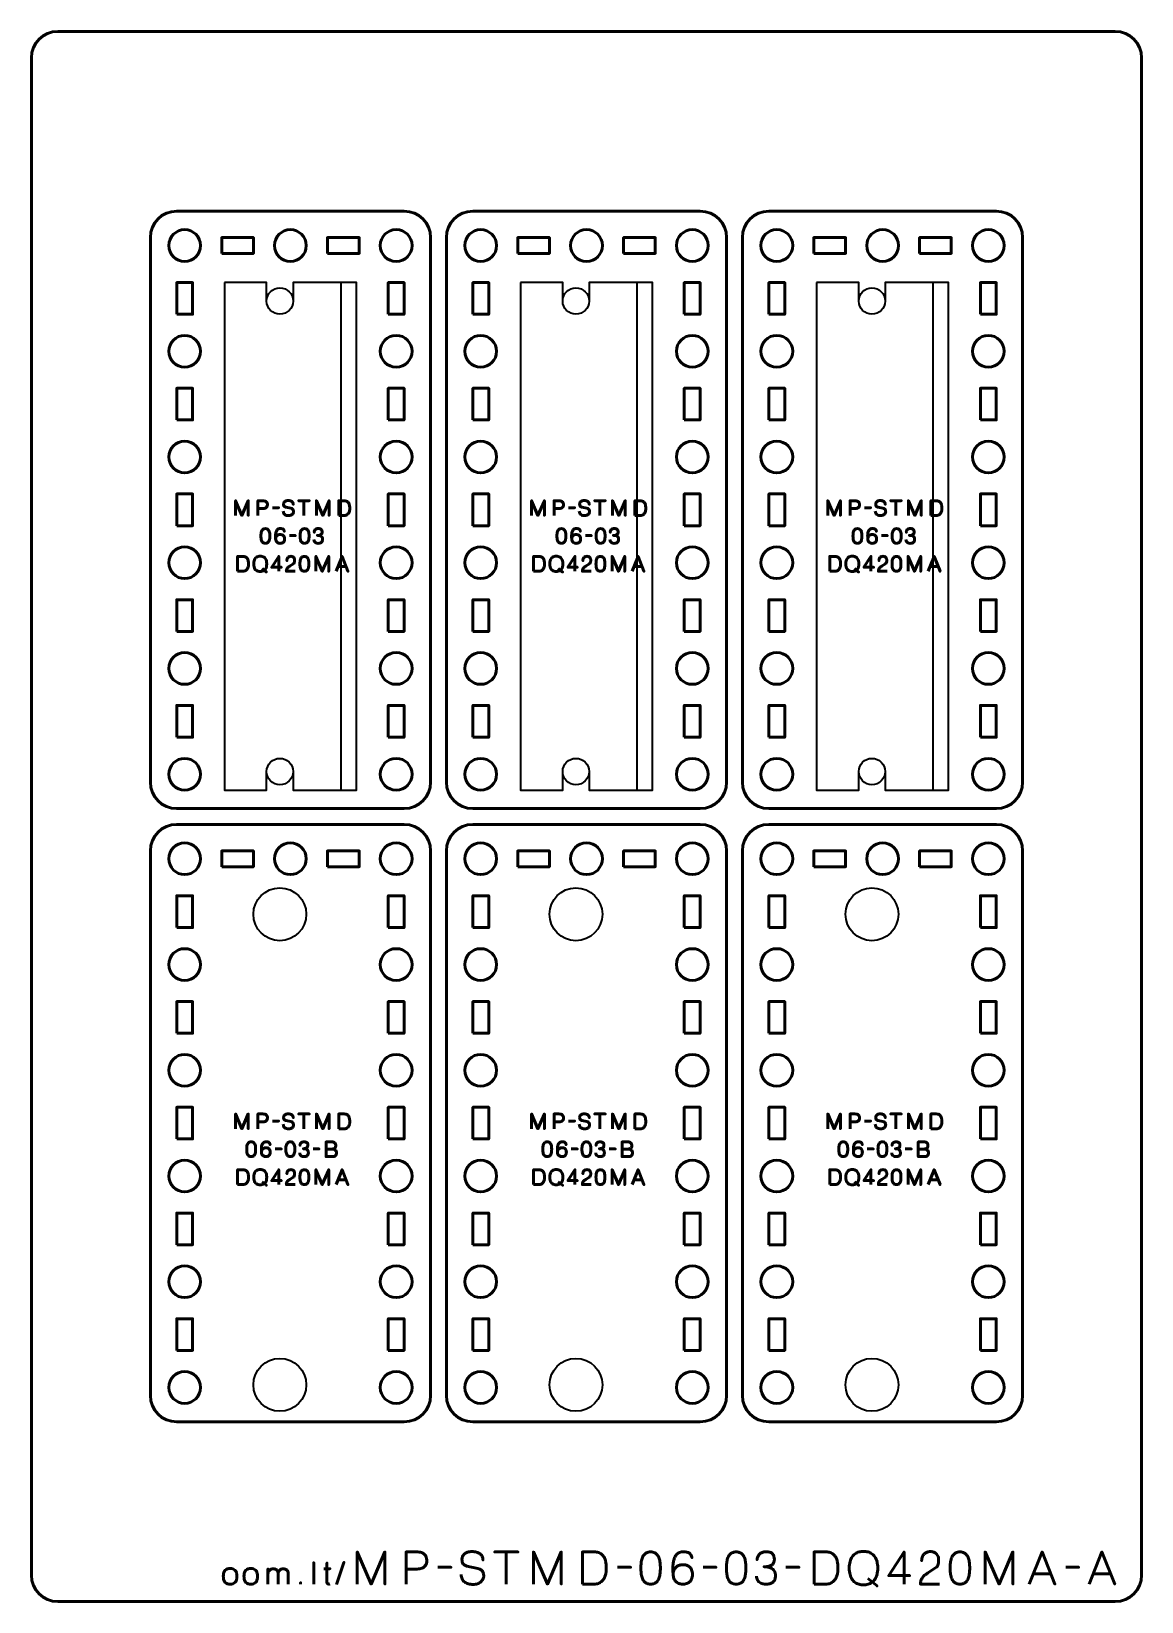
# Model space of a CAD drawing. Header units: centimetres. Extents: x -21 to 0, y -29.7 to 0.
import ezdxf

# ---------------------------------------------------------------- set-up
doc = ezdxf.new("R2010")
doc.units = ezdxf.units.CM
doc.header["$MEASUREMENT"] = 0
doc.layers.add('Layer 1', color=7, linetype='Continuous')

msp = doc.modelspace()

# ---------------------------------------------------------------- linework, layer by layer
at = {"layer": 'Layer 1', "color": 30, "lineweight": 35}
for points in [[(-15.15003, -14.35001), (-14.85003, -14.35001), (-14.85003, -4.75001), (-15.15003, -4.75001), (-15.15003, -14.35001)], [(-9.55003, -14.35001), (-9.25003, -14.35001), (-9.25003, -4.75001), (-9.55003, -4.75001), (-9.55003, -14.35001)], [(-3.95003, -14.35001), (-3.65003, -14.35001), (-3.65003, -4.75001), (-3.95003, -4.75001), (-3.95003, -14.35001)]]:
    msp.add_lwpolyline(points, close=True, dxfattribs=at)
at = {"layer": 'Layer 1', "color": 250, "lineweight": 35}
for centre, major_axis in [((-16.30003, -5.10001), (0, 0.25)), ((-10.70003, -5.10001), (0, 0.25)), ((-5.10003, -5.10001), (0, 0.25)), ((-16.30003, -14.00001), (0, 0.25)), ((-10.70003, -14.00001), (0, 0.25)), ((-5.10003, -14.00001), (0, 0.25)), ((-16.30003, -16.70001), (0, 0.5)), ((-10.70003, -16.70001), (0, 0.5)), ((-5.10003, -16.70001), (0, 0.5)), ((-16.30003, -25.60001), (0, 0.5)), ((-10.70003, -25.60001), (0, 0.5)), ((-5.10003, -25.60001), (0, 0.5))]:
    msp.add_ellipse(centre, major_axis=major_axis, ratio=1, dxfattribs=at)
at = {"layer": 'Layer 1', "color": 22, "lineweight": 53}
msp.add_open_spline([(-21, -29.19991), (-21, -29.19991), (-21, -0.49996), (-21, -0.49996), (-21, -0.49996), (-21, -0.22299), (-20.77691, 0), (-20.49991, 0), (-20.49991, 0), (-20.49991, 0), (-0.5001, 0), (-0.5001, 0), (-0.5001, 0), (-0.22296, 0), (0, -0.22299), (0, -0.49996), (0, -0.49996), (0, -0.49996), (0, -29.19991), (0, -29.19991), (0, -29.19991), (0, -29.47691), (-0.22296, -29.7), (-0.5001, -29.7), (-0.5001, -29.7), (-0.5001, -29.7), (-20.49991, -29.7), (-20.49991, -29.7), (-20.49991, -29.7), (-20.77691, -29.7), (-21, -29.47691), (-21, -29.19991)], degree=3, knots=[0, 0, 0, 0, 0.125, 0.125, 0.125, 0.125, 0.25, 0.25, 0.25, 0.25, 0.375, 0.375, 0.375, 0.375, 0.5, 0.5, 0.5, 0.5, 0.625, 0.625, 0.625, 0.625, 0.75, 0.75, 0.75, 0.75, 0.875, 0.875, 0.875, 0.875, 1, 1, 1, 1], dxfattribs=at)
at = {"layer": 'Layer 1', "color": 114, "lineweight": 53}
for points in [[(-18.75006, -14.19993), (-18.75006, -14.19993), (-18.75006, -3.89995), (-18.75006, -3.89995), (-18.75006, -3.89995), (-18.75006, -3.62295), (-18.52697, -3.39999), (-18.24997, -3.39999), (-18.24997, -3.39999), (-18.24997, -3.39999), (-13.9501, -3.39999), (-13.9501, -3.39999), (-13.9501, -3.39999), (-13.67296, -3.39999), (-13.45, -3.62295), (-13.45, -3.89995), (-13.45, -3.89995), (-13.45, -3.89995), (-13.45, -14.19993), (-13.45, -14.19993), (-13.45, -14.19993), (-13.45, -14.47693), (-13.67296, -14.70003), (-13.9501, -14.70003), (-13.9501, -14.70003), (-13.9501, -14.70003), (-18.24997, -14.70003), (-18.24997, -14.70003), (-18.24997, -14.70003), (-18.52697, -14.70003), (-18.75006, -14.47693), (-18.75006, -14.19993)], [(-13.15006, -14.19993), (-13.15006, -14.19993), (-13.15006, -3.89995), (-13.15006, -3.89995), (-13.15006, -3.89995), (-13.15006, -3.62295), (-12.92697, -3.39999), (-12.64997, -3.39999), (-12.64997, -3.39999), (-12.64997, -3.39999), (-8.3501, -3.39999), (-8.3501, -3.39999), (-8.3501, -3.39999), (-8.07296, -3.39999), (-7.85, -3.62295), (-7.85, -3.89995), (-7.85, -3.89995), (-7.85, -3.89995), (-7.85, -14.19993), (-7.85, -14.19993), (-7.85, -14.19993), (-7.85, -14.47693), (-8.07296, -14.70003), (-8.3501, -14.70003), (-8.3501, -14.70003), (-8.3501, -14.70003), (-12.64997, -14.70003), (-12.64997, -14.70003), (-12.64997, -14.70003), (-12.92697, -14.70003), (-13.15006, -14.47693), (-13.15006, -14.19993)], [(-7.55006, -14.19993), (-7.55006, -14.19993), (-7.55006, -3.89995), (-7.55006, -3.89995), (-7.55006, -3.89995), (-7.55006, -3.62295), (-7.32697, -3.39999), (-7.04997, -3.39999), (-7.04997, -3.39999), (-7.04997, -3.39999), (-2.7501, -3.39999), (-2.7501, -3.39999), (-2.7501, -3.39999), (-2.47296, -3.39999), (-2.25, -3.62295), (-2.25, -3.89995), (-2.25, -3.89995), (-2.25, -3.89995), (-2.25, -14.19993), (-2.25, -14.19993), (-2.25, -14.19993), (-2.25, -14.47693), (-2.47296, -14.70003), (-2.7501, -14.70003), (-2.7501, -14.70003), (-2.7501, -14.70003), (-7.04997, -14.70003), (-7.04997, -14.70003), (-7.04997, -14.70003), (-7.32697, -14.70003), (-7.55006, -14.47693), (-7.55006, -14.19993)], [(-18.75006, -25.79993), (-18.75006, -25.79993), (-18.75006, -15.49995), (-18.75006, -15.49995), (-18.75006, -15.49995), (-18.75006, -15.22295), (-18.52697, -14.99999), (-18.24997, -14.99999), (-18.24997, -14.99999), (-18.24997, -14.99999), (-13.9501, -14.99999), (-13.9501, -14.99999), (-13.9501, -14.99999), (-13.67296, -14.99999), (-13.45, -15.22295), (-13.45, -15.49995), (-13.45, -15.49995), (-13.45, -15.49995), (-13.45, -25.79993), (-13.45, -25.79993), (-13.45, -25.79993), (-13.45, -26.07693), (-13.67296, -26.30003), (-13.9501, -26.30003), (-13.9501, -26.30003), (-13.9501, -26.30003), (-18.24997, -26.30003), (-18.24997, -26.30003), (-18.24997, -26.30003), (-18.52697, -26.30003), (-18.75006, -26.07693), (-18.75006, -25.79993)], [(-13.15006, -25.79993), (-13.15006, -25.79993), (-13.15006, -15.49995), (-13.15006, -15.49995), (-13.15006, -15.49995), (-13.15006, -15.22295), (-12.92697, -14.99999), (-12.64997, -14.99999), (-12.64997, -14.99999), (-12.64997, -14.99999), (-8.3501, -14.99999), (-8.3501, -14.99999), (-8.3501, -14.99999), (-8.07296, -14.99999), (-7.85, -15.22295), (-7.85, -15.49995), (-7.85, -15.49995), (-7.85, -15.49995), (-7.85, -25.79993), (-7.85, -25.79993), (-7.85, -25.79993), (-7.85, -26.07693), (-8.07296, -26.30003), (-8.3501, -26.30003), (-8.3501, -26.30003), (-8.3501, -26.30003), (-12.64997, -26.30003), (-12.64997, -26.30003), (-12.64997, -26.30003), (-12.92697, -26.30003), (-13.15006, -26.07693), (-13.15006, -25.79993)], [(-7.55006, -25.79993), (-7.55006, -25.79993), (-7.55006, -15.49995), (-7.55006, -15.49995), (-7.55006, -15.49995), (-7.55006, -15.22295), (-7.32697, -14.99999), (-7.04997, -14.99999), (-7.04997, -14.99999), (-7.04997, -14.99999), (-2.7501, -14.99999), (-2.7501, -14.99999), (-2.7501, -14.99999), (-2.47296, -14.99999), (-2.25, -15.22295), (-2.25, -15.49995), (-2.25, -15.49995), (-2.25, -15.49995), (-2.25, -25.79993), (-2.25, -25.79993), (-2.25, -25.79993), (-2.25, -26.07693), (-2.47296, -26.30003), (-2.7501, -26.30003), (-2.7501, -26.30003), (-2.7501, -26.30003), (-7.04997, -26.30003), (-7.04997, -26.30003), (-7.04997, -26.30003), (-7.32697, -26.30003), (-7.55006, -26.07693), (-7.55006, -25.79993)]]:
    msp.add_open_spline(points, degree=3, knots=[0, 0, 0, 0, 0.125, 0.125, 0.125, 0.125, 0.25, 0.25, 0.25, 0.25, 0.375, 0.375, 0.375, 0.375, 0.5, 0.5, 0.5, 0.5, 0.625, 0.625, 0.625, 0.625, 0.75, 0.75, 0.75, 0.75, 0.875, 0.875, 0.875, 0.875, 1, 1, 1, 1], dxfattribs=at)
at = {"layer": 'Layer 1', "lineweight": 53}
for points in [[(-18.10003, -3.75002), (-17.93426, -3.75002), (-17.80003, -3.88436), (-17.80003, -4.04998), (-17.80003, -4.04998), (-17.80003, -4.21565), (-17.93426, -4.34999), (-18.10003, -4.34999), (-18.10003, -4.34999), (-18.2657, -4.34999), (-18.40004, -4.21565), (-18.40004, -4.04998), (-18.40004, -4.04998), (-18.40004, -3.88436), (-18.2657, -3.75002), (-18.10003, -3.75002)], [(-16.09996, -3.75002), (-15.93433, -3.75002), (-15.79996, -3.88436), (-15.79996, -4.04998), (-15.79996, -4.04998), (-15.79996, -4.21565), (-15.93433, -4.34999), (-16.09996, -4.34999), (-16.09996, -4.34999), (-16.26573, -4.34999), (-16.39996, -4.21565), (-16.39996, -4.04998), (-16.39996, -4.04998), (-16.39996, -3.88436), (-16.26573, -3.75002), (-16.09996, -3.75002)], [(-14.10003, -3.75002), (-13.93436, -3.75002), (-13.80003, -3.88436), (-13.80003, -4.04998), (-13.80003, -4.04998), (-13.80003, -4.21565), (-13.93436, -4.34999), (-14.10003, -4.34999), (-14.10003, -4.34999), (-14.26566, -4.34999), (-14.40003, -4.21565), (-14.40003, -4.04998), (-14.40003, -4.04998), (-14.40003, -3.88436), (-14.26566, -3.75002), (-14.10003, -3.75002)], [(-12.50003, -3.75002), (-12.33426, -3.75002), (-12.20003, -3.88436), (-12.20003, -4.04998), (-12.20003, -4.04998), (-12.20003, -4.21565), (-12.33426, -4.34999), (-12.50003, -4.34999), (-12.50003, -4.34999), (-12.6657, -4.34999), (-12.80004, -4.21565), (-12.80004, -4.04998), (-12.80004, -4.04998), (-12.80004, -3.88436), (-12.6657, -3.75002), (-12.50003, -3.75002)], [(-10.49996, -3.75002), (-10.33433, -3.75002), (-10.19996, -3.88436), (-10.19996, -4.04998), (-10.19996, -4.04998), (-10.19996, -4.21565), (-10.33433, -4.34999), (-10.49996, -4.34999), (-10.49996, -4.34999), (-10.66573, -4.34999), (-10.79996, -4.21565), (-10.79996, -4.04998), (-10.79996, -4.04998), (-10.79996, -3.88436), (-10.66573, -3.75002), (-10.49996, -3.75002)], [(-8.50003, -3.75002), (-8.33436, -3.75002), (-8.20003, -3.88436), (-8.20003, -4.04998), (-8.20003, -4.04998), (-8.20003, -4.21565), (-8.33436, -4.34999), (-8.50003, -4.34999), (-8.50003, -4.34999), (-8.66566, -4.34999), (-8.80003, -4.21565), (-8.80003, -4.04998), (-8.80003, -4.04998), (-8.80003, -3.88436), (-8.66566, -3.75002), (-8.50003, -3.75002)], [(-6.90003, -3.75002), (-6.73426, -3.75002), (-6.60003, -3.88436), (-6.60003, -4.04998), (-6.60003, -4.04998), (-6.60003, -4.21565), (-6.73426, -4.34999), (-6.90003, -4.34999), (-6.90003, -4.34999), (-7.0657, -4.34999), (-7.20004, -4.21565), (-7.20004, -4.04998), (-7.20004, -4.04998), (-7.20004, -3.88436), (-7.0657, -3.75002), (-6.90003, -3.75002)], [(-4.89996, -3.75002), (-4.73433, -3.75002), (-4.59996, -3.88436), (-4.59996, -4.04998), (-4.59996, -4.04998), (-4.59996, -4.21565), (-4.73433, -4.34999), (-4.89996, -4.34999), (-4.89996, -4.34999), (-5.06573, -4.34999), (-5.19996, -4.21565), (-5.19996, -4.04998), (-5.19996, -4.04998), (-5.19996, -3.88436), (-5.06573, -3.75002), (-4.89996, -3.75002)], [(-2.90003, -3.75002), (-2.73436, -3.75002), (-2.60003, -3.88436), (-2.60003, -4.04998), (-2.60003, -4.04998), (-2.60003, -4.21565), (-2.73436, -4.34999), (-2.90003, -4.34999), (-2.90003, -4.34999), (-3.06566, -4.34999), (-3.20003, -4.21565), (-3.20003, -4.04998), (-3.20003, -4.04998), (-3.20003, -3.88436), (-3.06566, -3.75002), (-2.90003, -3.75002)], [(-17.40002, -4.19992), (-17.40002, -4.19992), (-17.40002, -3.89991), (-17.40002, -3.89991), (-17.40002, -3.89991), (-17.40002, -3.89991), (-16.80001, -3.89991), (-16.80001, -3.89991), (-16.80001, -3.89991), (-16.80001, -3.89991), (-16.80001, -4.19992), (-16.80001, -4.19992), (-16.80001, -4.19992), (-16.80001, -4.19992), (-17.40002, -4.19992), (-17.40002, -4.19992)], [(-15.40005, -4.19992), (-15.40005, -4.19992), (-15.40005, -3.89991), (-15.40005, -3.89991), (-15.40005, -3.89991), (-15.40005, -3.89991), (-14.80005, -3.89991), (-14.80005, -3.89991), (-14.80005, -3.89991), (-14.80005, -3.89991), (-14.80005, -4.19992), (-14.80005, -4.19992), (-14.80005, -4.19992), (-14.80005, -4.19992), (-15.40005, -4.19992), (-15.40005, -4.19992)], [(-11.80002, -4.19992), (-11.80002, -4.19992), (-11.80002, -3.89991), (-11.80002, -3.89991), (-11.80002, -3.89991), (-11.80002, -3.89991), (-11.20001, -3.89991), (-11.20001, -3.89991), (-11.20001, -3.89991), (-11.20001, -3.89991), (-11.20001, -4.19992), (-11.20001, -4.19992), (-11.20001, -4.19992), (-11.20001, -4.19992), (-11.80002, -4.19992), (-11.80002, -4.19992)], [(-9.80005, -4.19992), (-9.80005, -4.19992), (-9.80005, -3.89991), (-9.80005, -3.89991), (-9.80005, -3.89991), (-9.80005, -3.89991), (-9.20005, -3.89991), (-9.20005, -3.89991), (-9.20005, -3.89991), (-9.20005, -3.89991), (-9.20005, -4.19992), (-9.20005, -4.19992), (-9.20005, -4.19992), (-9.20005, -4.19992), (-9.80005, -4.19992), (-9.80005, -4.19992)], [(-6.20002, -4.19992), (-6.20002, -4.19992), (-6.20002, -3.89991), (-6.20002, -3.89991), (-6.20002, -3.89991), (-6.20002, -3.89991), (-5.60001, -3.89991), (-5.60001, -3.89991), (-5.60001, -3.89991), (-5.60001, -3.89991), (-5.60001, -4.19992), (-5.60001, -4.19992), (-5.60001, -4.19992), (-5.60001, -4.19992), (-6.20002, -4.19992), (-6.20002, -4.19992)], [(-4.20005, -4.19992), (-4.20005, -4.19992), (-4.20005, -3.89991), (-4.20005, -3.89991), (-4.20005, -3.89991), (-4.20005, -3.89991), (-3.60005, -3.89991), (-3.60005, -3.89991), (-3.60005, -3.89991), (-3.60005, -3.89991), (-3.60005, -4.19992), (-3.60005, -4.19992), (-3.60005, -4.19992), (-3.60005, -4.19992), (-4.20005, -4.19992), (-4.20005, -4.19992)], [(-18.24997, -5.35004), (-18.24997, -5.35004), (-18.24997, -4.75004), (-18.24997, -4.75004), (-18.24997, -4.75004), (-18.24997, -4.75004), (-17.94996, -4.75004), (-17.94996, -4.75004), (-17.94996, -4.75004), (-17.94996, -4.75004), (-17.94996, -5.35004), (-17.94996, -5.35004), (-17.94996, -5.35004), (-17.94996, -5.35004), (-18.24997, -5.35004), (-18.24997, -5.35004)], [(-14.2501, -5.35004), (-14.2501, -5.35004), (-14.2501, -4.75004), (-14.2501, -4.75004), (-14.2501, -4.75004), (-14.2501, -4.75004), (-13.9501, -4.75004), (-13.9501, -4.75004), (-13.9501, -4.75004), (-13.9501, -4.75004), (-13.9501, -5.35004), (-13.9501, -5.35004), (-13.9501, -5.35004), (-13.9501, -5.35004), (-14.2501, -5.35004), (-14.2501, -5.35004)], [(-12.64997, -5.35004), (-12.64997, -5.35004), (-12.64997, -4.75004), (-12.64997, -4.75004), (-12.64997, -4.75004), (-12.64997, -4.75004), (-12.34996, -4.75004), (-12.34996, -4.75004), (-12.34996, -4.75004), (-12.34996, -4.75004), (-12.34996, -5.35004), (-12.34996, -5.35004), (-12.34996, -5.35004), (-12.34996, -5.35004), (-12.64997, -5.35004), (-12.64997, -5.35004)], [(-8.6501, -5.35004), (-8.6501, -5.35004), (-8.6501, -4.75004), (-8.6501, -4.75004), (-8.6501, -4.75004), (-8.6501, -4.75004), (-8.3501, -4.75004), (-8.3501, -4.75004), (-8.3501, -4.75004), (-8.3501, -4.75004), (-8.3501, -5.35004), (-8.3501, -5.35004), (-8.3501, -5.35004), (-8.3501, -5.35004), (-8.6501, -5.35004), (-8.6501, -5.35004)], [(-7.04997, -5.35004), (-7.04997, -5.35004), (-7.04997, -4.75004), (-7.04997, -4.75004), (-7.04997, -4.75004), (-7.04997, -4.75004), (-6.74996, -4.75004), (-6.74996, -4.75004), (-6.74996, -4.75004), (-6.74996, -4.75004), (-6.74996, -5.35004), (-6.74996, -5.35004), (-6.74996, -5.35004), (-6.74996, -5.35004), (-7.04997, -5.35004), (-7.04997, -5.35004)], [(-3.0501, -5.35004), (-3.0501, -5.35004), (-3.0501, -4.75004), (-3.0501, -4.75004), (-3.0501, -4.75004), (-3.0501, -4.75004), (-2.7501, -4.75004), (-2.7501, -4.75004), (-2.7501, -4.75004), (-2.7501, -4.75004), (-2.7501, -5.35004), (-2.7501, -5.35004), (-2.7501, -5.35004), (-2.7501, -5.35004), (-3.0501, -5.35004), (-3.0501, -5.35004)], [(-18.10003, -5.74995), (-17.93426, -5.74995), (-17.80003, -5.88432), (-17.80003, -6.04995), (-17.80003, -6.04995), (-17.80003, -6.21572), (-17.93426, -6.34995), (-18.10003, -6.34995), (-18.10003, -6.34995), (-18.2657, -6.34995), (-18.40004, -6.21572), (-18.40004, -6.04995), (-18.40004, -6.04995), (-18.40004, -5.88432), (-18.2657, -5.74995), (-18.10003, -5.74995)], [(-14.10003, -5.74995), (-13.93436, -5.74995), (-13.80003, -5.88432), (-13.80003, -6.04995), (-13.80003, -6.04995), (-13.80003, -6.21572), (-13.93436, -6.34995), (-14.10003, -6.34995), (-14.10003, -6.34995), (-14.26566, -6.34995), (-14.40003, -6.21572), (-14.40003, -6.04995), (-14.40003, -6.04995), (-14.40003, -5.88432), (-14.26566, -5.74995), (-14.10003, -5.74995)], [(-12.50003, -5.74995), (-12.33426, -5.74995), (-12.20003, -5.88432), (-12.20003, -6.04995), (-12.20003, -6.04995), (-12.20003, -6.21572), (-12.33426, -6.34995), (-12.50003, -6.34995), (-12.50003, -6.34995), (-12.6657, -6.34995), (-12.80004, -6.21572), (-12.80004, -6.04995), (-12.80004, -6.04995), (-12.80004, -5.88432), (-12.6657, -5.74995), (-12.50003, -5.74995)], [(-8.50003, -5.74995), (-8.33436, -5.74995), (-8.20003, -5.88432), (-8.20003, -6.04995), (-8.20003, -6.04995), (-8.20003, -6.21572), (-8.33436, -6.34995), (-8.50003, -6.34995), (-8.50003, -6.34995), (-8.66566, -6.34995), (-8.80003, -6.21572), (-8.80003, -6.04995), (-8.80003, -6.04995), (-8.80003, -5.88432), (-8.66566, -5.74995), (-8.50003, -5.74995)], [(-6.90003, -5.74995), (-6.73426, -5.74995), (-6.60003, -5.88432), (-6.60003, -6.04995), (-6.60003, -6.04995), (-6.60003, -6.21572), (-6.73426, -6.34995), (-6.90003, -6.34995), (-6.90003, -6.34995), (-7.0657, -6.34995), (-7.20004, -6.21572), (-7.20004, -6.04995), (-7.20004, -6.04995), (-7.20004, -5.88432), (-7.0657, -5.74995), (-6.90003, -5.74995)], [(-2.90003, -5.74995), (-2.73436, -5.74995), (-2.60003, -5.88432), (-2.60003, -6.04995), (-2.60003, -6.04995), (-2.60003, -6.21572), (-2.73436, -6.34995), (-2.90003, -6.34995), (-2.90003, -6.34995), (-3.06566, -6.34995), (-3.20003, -6.21572), (-3.20003, -6.04995), (-3.20003, -6.04995), (-3.20003, -5.88432), (-3.06566, -5.74995), (-2.90003, -5.74995)], [(-18.24997, -7.34997), (-18.24997, -7.34997), (-18.24997, -6.74997), (-18.24997, -6.74997), (-18.24997, -6.74997), (-18.24997, -6.74997), (-17.94996, -6.74997), (-17.94996, -6.74997), (-17.94996, -6.74997), (-17.94996, -6.74997), (-17.94996, -7.34997), (-17.94996, -7.34997), (-17.94996, -7.34997), (-17.94996, -7.34997), (-18.24997, -7.34997), (-18.24997, -7.34997)], [(-14.2501, -7.34997), (-14.2501, -7.34997), (-14.2501, -6.74997), (-14.2501, -6.74997), (-14.2501, -6.74997), (-14.2501, -6.74997), (-13.9501, -6.74997), (-13.9501, -6.74997), (-13.9501, -6.74997), (-13.9501, -6.74997), (-13.9501, -7.34997), (-13.9501, -7.34997), (-13.9501, -7.34997), (-13.9501, -7.34997), (-14.2501, -7.34997), (-14.2501, -7.34997)], [(-12.64997, -7.34997), (-12.64997, -7.34997), (-12.64997, -6.74997), (-12.64997, -6.74997), (-12.64997, -6.74997), (-12.64997, -6.74997), (-12.34996, -6.74997), (-12.34996, -6.74997), (-12.34996, -6.74997), (-12.34996, -6.74997), (-12.34996, -7.34997), (-12.34996, -7.34997), (-12.34996, -7.34997), (-12.34996, -7.34997), (-12.64997, -7.34997), (-12.64997, -7.34997)], [(-8.6501, -7.34997), (-8.6501, -7.34997), (-8.6501, -6.74997), (-8.6501, -6.74997), (-8.6501, -6.74997), (-8.6501, -6.74997), (-8.3501, -6.74997), (-8.3501, -6.74997), (-8.3501, -6.74997), (-8.3501, -6.74997), (-8.3501, -7.34997), (-8.3501, -7.34997), (-8.3501, -7.34997), (-8.3501, -7.34997), (-8.6501, -7.34997), (-8.6501, -7.34997)], [(-7.04997, -7.34997), (-7.04997, -7.34997), (-7.04997, -6.74997), (-7.04997, -6.74997), (-7.04997, -6.74997), (-7.04997, -6.74997), (-6.74996, -6.74997), (-6.74996, -6.74997), (-6.74996, -6.74997), (-6.74996, -6.74997), (-6.74996, -7.34997), (-6.74996, -7.34997), (-6.74996, -7.34997), (-6.74996, -7.34997), (-7.04997, -7.34997), (-7.04997, -7.34997)], [(-3.0501, -7.34997), (-3.0501, -7.34997), (-3.0501, -6.74997), (-3.0501, -6.74997), (-3.0501, -6.74997), (-3.0501, -6.74997), (-2.7501, -6.74997), (-2.7501, -6.74997), (-2.7501, -6.74997), (-2.7501, -6.74997), (-2.7501, -7.34997), (-2.7501, -7.34997), (-2.7501, -7.34997), (-2.7501, -7.34997), (-3.0501, -7.34997), (-3.0501, -7.34997)], [(-18.10003, -7.75002), (-17.93426, -7.75002), (-17.80003, -7.88426), (-17.80003, -8.05003), (-17.80003, -8.05003), (-17.80003, -8.21569), (-17.93426, -8.35003), (-18.10003, -8.35003), (-18.10003, -8.35003), (-18.2657, -8.35003), (-18.40004, -8.21569), (-18.40004, -8.05003), (-18.40004, -8.05003), (-18.40004, -7.88426), (-18.2657, -7.75002), (-18.10003, -7.75002)], [(-14.10003, -7.75002), (-13.93436, -7.75002), (-13.80003, -7.88426), (-13.80003, -8.05003), (-13.80003, -8.05003), (-13.80003, -8.21569), (-13.93436, -8.35003), (-14.10003, -8.35003), (-14.10003, -8.35003), (-14.26566, -8.35003), (-14.40003, -8.21569), (-14.40003, -8.05003), (-14.40003, -8.05003), (-14.40003, -7.88426), (-14.26566, -7.75002), (-14.10003, -7.75002)], [(-12.50003, -7.75002), (-12.33426, -7.75002), (-12.20003, -7.88426), (-12.20003, -8.05003), (-12.20003, -8.05003), (-12.20003, -8.21569), (-12.33426, -8.35003), (-12.50003, -8.35003), (-12.50003, -8.35003), (-12.6657, -8.35003), (-12.80004, -8.21569), (-12.80004, -8.05003), (-12.80004, -8.05003), (-12.80004, -7.88426), (-12.6657, -7.75002), (-12.50003, -7.75002)], [(-8.50003, -7.75002), (-8.33436, -7.75002), (-8.20003, -7.88426), (-8.20003, -8.05003), (-8.20003, -8.05003), (-8.20003, -8.21569), (-8.33436, -8.35003), (-8.50003, -8.35003), (-8.50003, -8.35003), (-8.66566, -8.35003), (-8.80003, -8.21569), (-8.80003, -8.05003), (-8.80003, -8.05003), (-8.80003, -7.88426), (-8.66566, -7.75002), (-8.50003, -7.75002)], [(-6.90003, -7.75002), (-6.73426, -7.75002), (-6.60003, -7.88426), (-6.60003, -8.05003), (-6.60003, -8.05003), (-6.60003, -8.21569), (-6.73426, -8.35003), (-6.90003, -8.35003), (-6.90003, -8.35003), (-7.0657, -8.35003), (-7.20004, -8.21569), (-7.20004, -8.05003), (-7.20004, -8.05003), (-7.20004, -7.88426), (-7.0657, -7.75002), (-6.90003, -7.75002)], [(-2.90003, -7.75002), (-2.73436, -7.75002), (-2.60003, -7.88426), (-2.60003, -8.05003), (-2.60003, -8.05003), (-2.60003, -8.21569), (-2.73436, -8.35003), (-2.90003, -8.35003), (-2.90003, -8.35003), (-3.06566, -8.35003), (-3.20003, -8.21569), (-3.20003, -8.05003), (-3.20003, -8.05003), (-3.20003, -7.88426), (-3.06566, -7.75002), (-2.90003, -7.75002)], [(-18.24997, -9.34994), (-18.24997, -9.34994), (-18.24997, -8.74994), (-18.24997, -8.74994), (-18.24997, -8.74994), (-18.24997, -8.74994), (-17.94996, -8.74994), (-17.94996, -8.74994), (-17.94996, -8.74994), (-17.94996, -8.74994), (-17.94996, -9.34994), (-17.94996, -9.34994), (-17.94996, -9.34994), (-17.94996, -9.34994), (-18.24997, -9.34994), (-18.24997, -9.34994)], [(-14.2501, -9.34994), (-14.2501, -9.34994), (-14.2501, -8.74994), (-14.2501, -8.74994), (-14.2501, -8.74994), (-14.2501, -8.74994), (-13.9501, -8.74994), (-13.9501, -8.74994), (-13.9501, -8.74994), (-13.9501, -8.74994), (-13.9501, -9.34994), (-13.9501, -9.34994), (-13.9501, -9.34994), (-13.9501, -9.34994), (-14.2501, -9.34994), (-14.2501, -9.34994)], [(-12.64997, -9.34994), (-12.64997, -9.34994), (-12.64997, -8.74994), (-12.64997, -8.74994), (-12.64997, -8.74994), (-12.64997, -8.74994), (-12.34996, -8.74994), (-12.34996, -8.74994), (-12.34996, -8.74994), (-12.34996, -8.74994), (-12.34996, -9.34994), (-12.34996, -9.34994), (-12.34996, -9.34994), (-12.34996, -9.34994), (-12.64997, -9.34994), (-12.64997, -9.34994)], [(-8.6501, -9.34994), (-8.6501, -9.34994), (-8.6501, -8.74994), (-8.6501, -8.74994), (-8.6501, -8.74994), (-8.6501, -8.74994), (-8.3501, -8.74994), (-8.3501, -8.74994), (-8.3501, -8.74994), (-8.3501, -8.74994), (-8.3501, -9.34994), (-8.3501, -9.34994), (-8.3501, -9.34994), (-8.3501, -9.34994), (-8.6501, -9.34994), (-8.6501, -9.34994)], [(-7.04997, -9.34994), (-7.04997, -9.34994), (-7.04997, -8.74994), (-7.04997, -8.74994), (-7.04997, -8.74994), (-7.04997, -8.74994), (-6.74996, -8.74994), (-6.74996, -8.74994), (-6.74996, -8.74994), (-6.74996, -8.74994), (-6.74996, -9.34994), (-6.74996, -9.34994), (-6.74996, -9.34994), (-6.74996, -9.34994), (-7.04997, -9.34994), (-7.04997, -9.34994)], [(-3.0501, -9.34994), (-3.0501, -9.34994), (-3.0501, -8.74994), (-3.0501, -8.74994), (-3.0501, -8.74994), (-3.0501, -8.74994), (-2.7501, -8.74994), (-2.7501, -8.74994), (-2.7501, -8.74994), (-2.7501, -8.74994), (-2.7501, -9.34994), (-2.7501, -9.34994), (-2.7501, -9.34994), (-2.7501, -9.34994), (-3.0501, -9.34994), (-3.0501, -9.34994)], [(-18.10003, -9.74999), (-17.93426, -9.74999), (-17.80003, -9.88433), (-17.80003, -10.04999), (-17.80003, -10.04999), (-17.80003, -10.21562), (-17.93426, -10.35), (-18.10003, -10.35), (-18.10003, -10.35), (-18.2657, -10.35), (-18.40004, -10.21562), (-18.40004, -10.04999), (-18.40004, -10.04999), (-18.40004, -9.88433), (-18.2657, -9.74999), (-18.10003, -9.74999)], [(-14.10003, -9.74999), (-13.93436, -9.74999), (-13.80003, -9.88433), (-13.80003, -10.04999), (-13.80003, -10.04999), (-13.80003, -10.21562), (-13.93436, -10.35), (-14.10003, -10.35), (-14.10003, -10.35), (-14.26566, -10.35), (-14.40003, -10.21562), (-14.40003, -10.04999), (-14.40003, -10.04999), (-14.40003, -9.88433), (-14.26566, -9.74999), (-14.10003, -9.74999)], [(-12.50003, -9.74999), (-12.33426, -9.74999), (-12.20003, -9.88433), (-12.20003, -10.04999), (-12.20003, -10.04999), (-12.20003, -10.21562), (-12.33426, -10.35), (-12.50003, -10.35), (-12.50003, -10.35), (-12.6657, -10.35), (-12.80004, -10.21562), (-12.80004, -10.04999), (-12.80004, -10.04999), (-12.80004, -9.88433), (-12.6657, -9.74999), (-12.50003, -9.74999)], [(-8.50003, -9.74999), (-8.33436, -9.74999), (-8.20003, -9.88433), (-8.20003, -10.04999), (-8.20003, -10.04999), (-8.20003, -10.21562), (-8.33436, -10.35), (-8.50003, -10.35), (-8.50003, -10.35), (-8.66566, -10.35), (-8.80003, -10.21562), (-8.80003, -10.04999), (-8.80003, -10.04999), (-8.80003, -9.88433), (-8.66566, -9.74999), (-8.50003, -9.74999)], [(-6.90003, -9.74999), (-6.73426, -9.74999), (-6.60003, -9.88433), (-6.60003, -10.04999), (-6.60003, -10.04999), (-6.60003, -10.21562), (-6.73426, -10.35), (-6.90003, -10.35), (-6.90003, -10.35), (-7.0657, -10.35), (-7.20004, -10.21562), (-7.20004, -10.04999), (-7.20004, -10.04999), (-7.20004, -9.88433), (-7.0657, -9.74999), (-6.90003, -9.74999)], [(-2.90003, -9.74999), (-2.73436, -9.74999), (-2.60003, -9.88433), (-2.60003, -10.04999), (-2.60003, -10.04999), (-2.60003, -10.21562), (-2.73436, -10.35), (-2.90003, -10.35), (-2.90003, -10.35), (-3.06566, -10.35), (-3.20003, -10.21562), (-3.20003, -10.04999), (-3.20003, -10.04999), (-3.20003, -9.88433), (-3.06566, -9.74999), (-2.90003, -9.74999)], [(-18.24997, -11.35002), (-18.24997, -11.35002), (-18.24997, -10.75001), (-18.24997, -10.75001), (-18.24997, -10.75001), (-18.24997, -10.75001), (-17.94996, -10.75001), (-17.94996, -10.75001), (-17.94996, -10.75001), (-17.94996, -10.75001), (-17.94996, -11.35002), (-17.94996, -11.35002), (-17.94996, -11.35002), (-17.94996, -11.35002), (-18.24997, -11.35002), (-18.24997, -11.35002)], [(-14.2501, -11.35002), (-14.2501, -11.35002), (-14.2501, -10.75001), (-14.2501, -10.75001), (-14.2501, -10.75001), (-14.2501, -10.75001), (-13.9501, -10.75001), (-13.9501, -10.75001), (-13.9501, -10.75001), (-13.9501, -10.75001), (-13.9501, -11.35002), (-13.9501, -11.35002), (-13.9501, -11.35002), (-13.9501, -11.35002), (-14.2501, -11.35002), (-14.2501, -11.35002)], [(-12.64997, -11.35002), (-12.64997, -11.35002), (-12.64997, -10.75001), (-12.64997, -10.75001), (-12.64997, -10.75001), (-12.64997, -10.75001), (-12.34996, -10.75001), (-12.34996, -10.75001), (-12.34996, -10.75001), (-12.34996, -10.75001), (-12.34996, -11.35002), (-12.34996, -11.35002), (-12.34996, -11.35002), (-12.34996, -11.35002), (-12.64997, -11.35002), (-12.64997, -11.35002)], [(-8.6501, -11.35002), (-8.6501, -11.35002), (-8.6501, -10.75001), (-8.6501, -10.75001), (-8.6501, -10.75001), (-8.6501, -10.75001), (-8.3501, -10.75001), (-8.3501, -10.75001), (-8.3501, -10.75001), (-8.3501, -10.75001), (-8.3501, -11.35002), (-8.3501, -11.35002), (-8.3501, -11.35002), (-8.3501, -11.35002), (-8.6501, -11.35002), (-8.6501, -11.35002)], [(-7.04997, -11.35002), (-7.04997, -11.35002), (-7.04997, -10.75001), (-7.04997, -10.75001), (-7.04997, -10.75001), (-7.04997, -10.75001), (-6.74996, -10.75001), (-6.74996, -10.75001), (-6.74996, -10.75001), (-6.74996, -10.75001), (-6.74996, -11.35002), (-6.74996, -11.35002), (-6.74996, -11.35002), (-6.74996, -11.35002), (-7.04997, -11.35002), (-7.04997, -11.35002)], [(-3.0501, -11.35002), (-3.0501, -11.35002), (-3.0501, -10.75001), (-3.0501, -10.75001), (-3.0501, -10.75001), (-3.0501, -10.75001), (-2.7501, -10.75001), (-2.7501, -10.75001), (-2.7501, -10.75001), (-2.7501, -10.75001), (-2.7501, -11.35002), (-2.7501, -11.35002), (-2.7501, -11.35002), (-2.7501, -11.35002), (-3.0501, -11.35002), (-3.0501, -11.35002)], [(-18.10003, -11.74992), (-17.93426, -11.74992), (-17.80003, -11.8843), (-17.80003, -12.04993), (-17.80003, -12.04993), (-17.80003, -12.2157), (-17.93426, -12.34993), (-18.10003, -12.34993), (-18.10003, -12.34993), (-18.2657, -12.34993), (-18.40004, -12.2157), (-18.40004, -12.04993), (-18.40004, -12.04993), (-18.40004, -11.8843), (-18.2657, -11.74992), (-18.10003, -11.74992)], [(-14.10003, -11.74992), (-13.93436, -11.74992), (-13.80003, -11.8843), (-13.80003, -12.04993), (-13.80003, -12.04993), (-13.80003, -12.2157), (-13.93436, -12.34993), (-14.10003, -12.34993), (-14.10003, -12.34993), (-14.26566, -12.34993), (-14.40003, -12.2157), (-14.40003, -12.04993), (-14.40003, -12.04993), (-14.40003, -11.8843), (-14.26566, -11.74992), (-14.10003, -11.74992)], [(-12.50003, -11.74992), (-12.33426, -11.74992), (-12.20003, -11.8843), (-12.20003, -12.04993), (-12.20003, -12.04993), (-12.20003, -12.2157), (-12.33426, -12.34993), (-12.50003, -12.34993), (-12.50003, -12.34993), (-12.6657, -12.34993), (-12.80004, -12.2157), (-12.80004, -12.04993), (-12.80004, -12.04993), (-12.80004, -11.8843), (-12.6657, -11.74992), (-12.50003, -11.74992)], [(-8.50003, -11.74992), (-8.33436, -11.74992), (-8.20003, -11.8843), (-8.20003, -12.04993), (-8.20003, -12.04993), (-8.20003, -12.2157), (-8.33436, -12.34993), (-8.50003, -12.34993), (-8.50003, -12.34993), (-8.66566, -12.34993), (-8.80003, -12.2157), (-8.80003, -12.04993), (-8.80003, -12.04993), (-8.80003, -11.8843), (-8.66566, -11.74992), (-8.50003, -11.74992)], [(-6.90003, -11.74992), (-6.73426, -11.74992), (-6.60003, -11.8843), (-6.60003, -12.04993), (-6.60003, -12.04993), (-6.60003, -12.2157), (-6.73426, -12.34993), (-6.90003, -12.34993), (-6.90003, -12.34993), (-7.0657, -12.34993), (-7.20004, -12.2157), (-7.20004, -12.04993), (-7.20004, -12.04993), (-7.20004, -11.8843), (-7.0657, -11.74992), (-6.90003, -11.74992)], [(-2.90003, -11.74992), (-2.73436, -11.74992), (-2.60003, -11.8843), (-2.60003, -12.04993), (-2.60003, -12.04993), (-2.60003, -12.2157), (-2.73436, -12.34993), (-2.90003, -12.34993), (-2.90003, -12.34993), (-3.06566, -12.34993), (-3.20003, -12.2157), (-3.20003, -12.04993), (-3.20003, -12.04993), (-3.20003, -11.8843), (-3.06566, -11.74992), (-2.90003, -11.74992)], [(-18.24997, -13.34998), (-18.24997, -13.34998), (-18.24997, -12.74998), (-18.24997, -12.74998), (-18.24997, -12.74998), (-18.24997, -12.74998), (-17.94996, -12.74998), (-17.94996, -12.74998), (-17.94996, -12.74998), (-17.94996, -12.74998), (-17.94996, -13.34998), (-17.94996, -13.34998), (-17.94996, -13.34998), (-17.94996, -13.34998), (-18.24997, -13.34998), (-18.24997, -13.34998)], [(-14.2501, -13.34998), (-14.2501, -13.34998), (-14.2501, -12.74998), (-14.2501, -12.74998), (-14.2501, -12.74998), (-14.2501, -12.74998), (-13.9501, -12.74998), (-13.9501, -12.74998), (-13.9501, -12.74998), (-13.9501, -12.74998), (-13.9501, -13.34998), (-13.9501, -13.34998), (-13.9501, -13.34998), (-13.9501, -13.34998), (-14.2501, -13.34998), (-14.2501, -13.34998)], [(-12.64997, -13.34998), (-12.64997, -13.34998), (-12.64997, -12.74998), (-12.64997, -12.74998), (-12.64997, -12.74998), (-12.64997, -12.74998), (-12.34996, -12.74998), (-12.34996, -12.74998), (-12.34996, -12.74998), (-12.34996, -12.74998), (-12.34996, -13.34998), (-12.34996, -13.34998), (-12.34996, -13.34998), (-12.34996, -13.34998), (-12.64997, -13.34998), (-12.64997, -13.34998)], [(-8.6501, -13.34998), (-8.6501, -13.34998), (-8.6501, -12.74998), (-8.6501, -12.74998), (-8.6501, -12.74998), (-8.6501, -12.74998), (-8.3501, -12.74998), (-8.3501, -12.74998), (-8.3501, -12.74998), (-8.3501, -12.74998), (-8.3501, -13.34998), (-8.3501, -13.34998), (-8.3501, -13.34998), (-8.3501, -13.34998), (-8.6501, -13.34998), (-8.6501, -13.34998)], [(-7.04997, -13.34998), (-7.04997, -13.34998), (-7.04997, -12.74998), (-7.04997, -12.74998), (-7.04997, -12.74998), (-7.04997, -12.74998), (-6.74996, -12.74998), (-6.74996, -12.74998), (-6.74996, -12.74998), (-6.74996, -12.74998), (-6.74996, -13.34998), (-6.74996, -13.34998), (-6.74996, -13.34998), (-6.74996, -13.34998), (-7.04997, -13.34998), (-7.04997, -13.34998)], [(-3.0501, -13.34998), (-3.0501, -13.34998), (-3.0501, -12.74998), (-3.0501, -12.74998), (-3.0501, -12.74998), (-3.0501, -12.74998), (-2.7501, -12.74998), (-2.7501, -12.74998), (-2.7501, -12.74998), (-2.7501, -12.74998), (-2.7501, -13.34998), (-2.7501, -13.34998), (-2.7501, -13.34998), (-2.7501, -13.34998), (-3.0501, -13.34998), (-3.0501, -13.34998)], [(-18.10003, -13.75), (-17.93426, -13.75), (-17.80003, -13.88423), (-17.80003, -14.05), (-17.80003, -14.05), (-17.80003, -14.21566), (-17.93426, -14.35), (-18.10003, -14.35), (-18.10003, -14.35), (-18.2657, -14.35), (-18.40004, -14.21566), (-18.40004, -14.05), (-18.40004, -14.05), (-18.40004, -13.88423), (-18.2657, -13.75), (-18.10003, -13.75)], [(-14.10003, -13.75), (-13.93436, -13.75), (-13.80003, -13.88423), (-13.80003, -14.05), (-13.80003, -14.05), (-13.80003, -14.21566), (-13.93436, -14.35), (-14.10003, -14.35), (-14.10003, -14.35), (-14.26566, -14.35), (-14.40003, -14.21566), (-14.40003, -14.05), (-14.40003, -14.05), (-14.40003, -13.88423), (-14.26566, -13.75), (-14.10003, -13.75)], [(-12.50003, -13.75), (-12.33426, -13.75), (-12.20003, -13.88423), (-12.20003, -14.05), (-12.20003, -14.05), (-12.20003, -14.21566), (-12.33426, -14.35), (-12.50003, -14.35), (-12.50003, -14.35), (-12.6657, -14.35), (-12.80004, -14.21566), (-12.80004, -14.05), (-12.80004, -14.05), (-12.80004, -13.88423), (-12.6657, -13.75), (-12.50003, -13.75)], [(-8.50003, -13.75), (-8.33436, -13.75), (-8.20003, -13.88423), (-8.20003, -14.05), (-8.20003, -14.05), (-8.20003, -14.21566), (-8.33436, -14.35), (-8.50003, -14.35), (-8.50003, -14.35), (-8.66566, -14.35), (-8.80003, -14.21566), (-8.80003, -14.05), (-8.80003, -14.05), (-8.80003, -13.88423), (-8.66566, -13.75), (-8.50003, -13.75)], [(-6.90003, -13.75), (-6.73426, -13.75), (-6.60003, -13.88423), (-6.60003, -14.05), (-6.60003, -14.05), (-6.60003, -14.21566), (-6.73426, -14.35), (-6.90003, -14.35), (-6.90003, -14.35), (-7.0657, -14.35), (-7.20004, -14.21566), (-7.20004, -14.05), (-7.20004, -14.05), (-7.20004, -13.88423), (-7.0657, -13.75), (-6.90003, -13.75)], [(-2.90003, -13.75), (-2.73436, -13.75), (-2.60003, -13.88423), (-2.60003, -14.05), (-2.60003, -14.05), (-2.60003, -14.21566), (-2.73436, -14.35), (-2.90003, -14.35), (-2.90003, -14.35), (-3.06566, -14.35), (-3.20003, -14.21566), (-3.20003, -14.05), (-3.20003, -14.05), (-3.20003, -13.88423), (-3.06566, -13.75), (-2.90003, -13.75)], [(-18.10003, -15.35002), (-17.93426, -15.35002), (-17.80003, -15.48436), (-17.80003, -15.64998), (-17.80003, -15.64998), (-17.80003, -15.81565), (-17.93426, -15.94999), (-18.10003, -15.94999), (-18.10003, -15.94999), (-18.2657, -15.94999), (-18.40004, -15.81565), (-18.40004, -15.64998), (-18.40004, -15.64998), (-18.40004, -15.48436), (-18.2657, -15.35002), (-18.10003, -15.35002)], [(-16.09996, -15.35002), (-15.93433, -15.35002), (-15.79996, -15.48436), (-15.79996, -15.64998), (-15.79996, -15.64998), (-15.79996, -15.81565), (-15.93433, -15.94999), (-16.09996, -15.94999), (-16.09996, -15.94999), (-16.26573, -15.94999), (-16.39996, -15.81565), (-16.39996, -15.64998), (-16.39996, -15.64998), (-16.39996, -15.48436), (-16.26573, -15.35002), (-16.09996, -15.35002)], [(-14.10003, -15.35002), (-13.93436, -15.35002), (-13.80003, -15.48436), (-13.80003, -15.64998), (-13.80003, -15.64998), (-13.80003, -15.81565), (-13.93436, -15.94999), (-14.10003, -15.94999), (-14.10003, -15.94999), (-14.26566, -15.94999), (-14.40003, -15.81565), (-14.40003, -15.64998), (-14.40003, -15.64998), (-14.40003, -15.48436), (-14.26566, -15.35002), (-14.10003, -15.35002)], [(-12.50003, -15.35002), (-12.33426, -15.35002), (-12.20003, -15.48436), (-12.20003, -15.64998), (-12.20003, -15.64998), (-12.20003, -15.81565), (-12.33426, -15.94999), (-12.50003, -15.94999), (-12.50003, -15.94999), (-12.6657, -15.94999), (-12.80004, -15.81565), (-12.80004, -15.64998), (-12.80004, -15.64998), (-12.80004, -15.48436), (-12.6657, -15.35002), (-12.50003, -15.35002)], [(-10.49996, -15.35002), (-10.33433, -15.35002), (-10.19996, -15.48436), (-10.19996, -15.64998), (-10.19996, -15.64998), (-10.19996, -15.81565), (-10.33433, -15.94999), (-10.49996, -15.94999), (-10.49996, -15.94999), (-10.66573, -15.94999), (-10.79996, -15.81565), (-10.79996, -15.64998), (-10.79996, -15.64998), (-10.79996, -15.48436), (-10.66573, -15.35002), (-10.49996, -15.35002)], [(-8.50003, -15.35002), (-8.33436, -15.35002), (-8.20003, -15.48436), (-8.20003, -15.64998), (-8.20003, -15.64998), (-8.20003, -15.81565), (-8.33436, -15.94999), (-8.50003, -15.94999), (-8.50003, -15.94999), (-8.66566, -15.94999), (-8.80003, -15.81565), (-8.80003, -15.64998), (-8.80003, -15.64998), (-8.80003, -15.48436), (-8.66566, -15.35002), (-8.50003, -15.35002)], [(-6.90003, -15.35002), (-6.73426, -15.35002), (-6.60003, -15.48436), (-6.60003, -15.64998), (-6.60003, -15.64998), (-6.60003, -15.81565), (-6.73426, -15.94999), (-6.90003, -15.94999), (-6.90003, -15.94999), (-7.0657, -15.94999), (-7.20004, -15.81565), (-7.20004, -15.64998), (-7.20004, -15.64998), (-7.20004, -15.48436), (-7.0657, -15.35002), (-6.90003, -15.35002)], [(-4.89996, -15.35002), (-4.73433, -15.35002), (-4.59996, -15.48436), (-4.59996, -15.64998), (-4.59996, -15.64998), (-4.59996, -15.81565), (-4.73433, -15.94999), (-4.89996, -15.94999), (-4.89996, -15.94999), (-5.06573, -15.94999), (-5.19996, -15.81565), (-5.19996, -15.64998), (-5.19996, -15.64998), (-5.19996, -15.48436), (-5.06573, -15.35002), (-4.89996, -15.35002)], [(-2.90003, -15.35002), (-2.73436, -15.35002), (-2.60003, -15.48436), (-2.60003, -15.64998), (-2.60003, -15.64998), (-2.60003, -15.81565), (-2.73436, -15.94999), (-2.90003, -15.94999), (-2.90003, -15.94999), (-3.06566, -15.94999), (-3.20003, -15.81565), (-3.20003, -15.64998), (-3.20003, -15.64998), (-3.20003, -15.48436), (-3.06566, -15.35002), (-2.90003, -15.35002)], [(-17.40002, -15.79992), (-17.40002, -15.79992), (-17.40002, -15.49991), (-17.40002, -15.49991), (-17.40002, -15.49991), (-17.40002, -15.49991), (-16.80001, -15.49991), (-16.80001, -15.49991), (-16.80001, -15.49991), (-16.80001, -15.49991), (-16.80001, -15.79992), (-16.80001, -15.79992), (-16.80001, -15.79992), (-16.80001, -15.79992), (-17.40002, -15.79992), (-17.40002, -15.79992)], [(-15.40005, -15.79992), (-15.40005, -15.79992), (-15.40005, -15.49991), (-15.40005, -15.49991), (-15.40005, -15.49991), (-15.40005, -15.49991), (-14.80005, -15.49991), (-14.80005, -15.49991), (-14.80005, -15.49991), (-14.80005, -15.49991), (-14.80005, -15.79992), (-14.80005, -15.79992), (-14.80005, -15.79992), (-14.80005, -15.79992), (-15.40005, -15.79992), (-15.40005, -15.79992)], [(-11.80002, -15.79992), (-11.80002, -15.79992), (-11.80002, -15.49991), (-11.80002, -15.49991), (-11.80002, -15.49991), (-11.80002, -15.49991), (-11.20001, -15.49991), (-11.20001, -15.49991), (-11.20001, -15.49991), (-11.20001, -15.49991), (-11.20001, -15.79992), (-11.20001, -15.79992), (-11.20001, -15.79992), (-11.20001, -15.79992), (-11.80002, -15.79992), (-11.80002, -15.79992)], [(-9.80005, -15.79992), (-9.80005, -15.79992), (-9.80005, -15.49991), (-9.80005, -15.49991), (-9.80005, -15.49991), (-9.80005, -15.49991), (-9.20005, -15.49991), (-9.20005, -15.49991), (-9.20005, -15.49991), (-9.20005, -15.49991), (-9.20005, -15.79992), (-9.20005, -15.79992), (-9.20005, -15.79992), (-9.20005, -15.79992), (-9.80005, -15.79992), (-9.80005, -15.79992)], [(-6.20002, -15.79992), (-6.20002, -15.79992), (-6.20002, -15.49991), (-6.20002, -15.49991), (-6.20002, -15.49991), (-6.20002, -15.49991), (-5.60001, -15.49991), (-5.60001, -15.49991), (-5.60001, -15.49991), (-5.60001, -15.49991), (-5.60001, -15.79992), (-5.60001, -15.79992), (-5.60001, -15.79992), (-5.60001, -15.79992), (-6.20002, -15.79992), (-6.20002, -15.79992)], [(-4.20005, -15.79992), (-4.20005, -15.79992), (-4.20005, -15.49991), (-4.20005, -15.49991), (-4.20005, -15.49991), (-4.20005, -15.49991), (-3.60005, -15.49991), (-3.60005, -15.49991), (-3.60005, -15.49991), (-3.60005, -15.49991), (-3.60005, -15.79992), (-3.60005, -15.79992), (-3.60005, -15.79992), (-3.60005, -15.79992), (-4.20005, -15.79992), (-4.20005, -15.79992)], [(-18.24997, -16.95004), (-18.24997, -16.95004), (-18.24997, -16.35004), (-18.24997, -16.35004), (-18.24997, -16.35004), (-18.24997, -16.35004), (-17.94996, -16.35004), (-17.94996, -16.35004), (-17.94996, -16.35004), (-17.94996, -16.35004), (-17.94996, -16.95004), (-17.94996, -16.95004), (-17.94996, -16.95004), (-17.94996, -16.95004), (-18.24997, -16.95004), (-18.24997, -16.95004)], [(-14.2501, -16.95004), (-14.2501, -16.95004), (-14.2501, -16.35004), (-14.2501, -16.35004), (-14.2501, -16.35004), (-14.2501, -16.35004), (-13.9501, -16.35004), (-13.9501, -16.35004), (-13.9501, -16.35004), (-13.9501, -16.35004), (-13.9501, -16.95004), (-13.9501, -16.95004), (-13.9501, -16.95004), (-13.9501, -16.95004), (-14.2501, -16.95004), (-14.2501, -16.95004)], [(-12.64997, -16.95004), (-12.64997, -16.95004), (-12.64997, -16.35004), (-12.64997, -16.35004), (-12.64997, -16.35004), (-12.64997, -16.35004), (-12.34996, -16.35004), (-12.34996, -16.35004), (-12.34996, -16.35004), (-12.34996, -16.35004), (-12.34996, -16.95004), (-12.34996, -16.95004), (-12.34996, -16.95004), (-12.34996, -16.95004), (-12.64997, -16.95004), (-12.64997, -16.95004)], [(-8.6501, -16.95004), (-8.6501, -16.95004), (-8.6501, -16.35004), (-8.6501, -16.35004), (-8.6501, -16.35004), (-8.6501, -16.35004), (-8.3501, -16.35004), (-8.3501, -16.35004), (-8.3501, -16.35004), (-8.3501, -16.35004), (-8.3501, -16.95004), (-8.3501, -16.95004), (-8.3501, -16.95004), (-8.3501, -16.95004), (-8.6501, -16.95004), (-8.6501, -16.95004)], [(-7.04997, -16.95004), (-7.04997, -16.95004), (-7.04997, -16.35004), (-7.04997, -16.35004), (-7.04997, -16.35004), (-7.04997, -16.35004), (-6.74996, -16.35004), (-6.74996, -16.35004), (-6.74996, -16.35004), (-6.74996, -16.35004), (-6.74996, -16.95004), (-6.74996, -16.95004), (-6.74996, -16.95004), (-6.74996, -16.95004), (-7.04997, -16.95004), (-7.04997, -16.95004)], [(-3.0501, -16.95004), (-3.0501, -16.95004), (-3.0501, -16.35004), (-3.0501, -16.35004), (-3.0501, -16.35004), (-3.0501, -16.35004), (-2.7501, -16.35004), (-2.7501, -16.35004), (-2.7501, -16.35004), (-2.7501, -16.35004), (-2.7501, -16.95004), (-2.7501, -16.95004), (-2.7501, -16.95004), (-2.7501, -16.95004), (-3.0501, -16.95004), (-3.0501, -16.95004)], [(-18.10003, -17.34995), (-17.93426, -17.34995), (-17.80003, -17.48432), (-17.80003, -17.64995), (-17.80003, -17.64995), (-17.80003, -17.81572), (-17.93426, -17.94995), (-18.10003, -17.94995), (-18.10003, -17.94995), (-18.2657, -17.94995), (-18.40004, -17.81572), (-18.40004, -17.64995), (-18.40004, -17.64995), (-18.40004, -17.48432), (-18.2657, -17.34995), (-18.10003, -17.34995)], [(-14.10003, -17.34995), (-13.93436, -17.34995), (-13.80003, -17.48432), (-13.80003, -17.64995), (-13.80003, -17.64995), (-13.80003, -17.81572), (-13.93436, -17.94995), (-14.10003, -17.94995), (-14.10003, -17.94995), (-14.26566, -17.94995), (-14.40003, -17.81572), (-14.40003, -17.64995), (-14.40003, -17.64995), (-14.40003, -17.48432), (-14.26566, -17.34995), (-14.10003, -17.34995)], [(-12.50003, -17.34995), (-12.33426, -17.34995), (-12.20003, -17.48432), (-12.20003, -17.64995), (-12.20003, -17.64995), (-12.20003, -17.81572), (-12.33426, -17.94995), (-12.50003, -17.94995), (-12.50003, -17.94995), (-12.6657, -17.94995), (-12.80004, -17.81572), (-12.80004, -17.64995), (-12.80004, -17.64995), (-12.80004, -17.48432), (-12.6657, -17.34995), (-12.50003, -17.34995)], [(-8.50003, -17.34995), (-8.33436, -17.34995), (-8.20003, -17.48432), (-8.20003, -17.64995), (-8.20003, -17.64995), (-8.20003, -17.81572), (-8.33436, -17.94995), (-8.50003, -17.94995), (-8.50003, -17.94995), (-8.66566, -17.94995), (-8.80003, -17.81572), (-8.80003, -17.64995), (-8.80003, -17.64995), (-8.80003, -17.48432), (-8.66566, -17.34995), (-8.50003, -17.34995)], [(-6.90003, -17.34995), (-6.73426, -17.34995), (-6.60003, -17.48432), (-6.60003, -17.64995), (-6.60003, -17.64995), (-6.60003, -17.81572), (-6.73426, -17.94995), (-6.90003, -17.94995), (-6.90003, -17.94995), (-7.0657, -17.94995), (-7.20004, -17.81572), (-7.20004, -17.64995), (-7.20004, -17.64995), (-7.20004, -17.48432), (-7.0657, -17.34995), (-6.90003, -17.34995)], [(-2.90003, -17.34995), (-2.73436, -17.34995), (-2.60003, -17.48432), (-2.60003, -17.64995), (-2.60003, -17.64995), (-2.60003, -17.81572), (-2.73436, -17.94995), (-2.90003, -17.94995), (-2.90003, -17.94995), (-3.06566, -17.94995), (-3.20003, -17.81572), (-3.20003, -17.64995), (-3.20003, -17.64995), (-3.20003, -17.48432), (-3.06566, -17.34995), (-2.90003, -17.34995)], [(-18.24997, -18.94997), (-18.24997, -18.94997), (-18.24997, -18.34997), (-18.24997, -18.34997), (-18.24997, -18.34997), (-18.24997, -18.34997), (-17.94996, -18.34997), (-17.94996, -18.34997), (-17.94996, -18.34997), (-17.94996, -18.34997), (-17.94996, -18.94997), (-17.94996, -18.94997), (-17.94996, -18.94997), (-17.94996, -18.94997), (-18.24997, -18.94997), (-18.24997, -18.94997)], [(-14.2501, -18.94997), (-14.2501, -18.94997), (-14.2501, -18.34997), (-14.2501, -18.34997), (-14.2501, -18.34997), (-14.2501, -18.34997), (-13.9501, -18.34997), (-13.9501, -18.34997), (-13.9501, -18.34997), (-13.9501, -18.34997), (-13.9501, -18.94997), (-13.9501, -18.94997), (-13.9501, -18.94997), (-13.9501, -18.94997), (-14.2501, -18.94997), (-14.2501, -18.94997)], [(-12.64997, -18.94997), (-12.64997, -18.94997), (-12.64997, -18.34997), (-12.64997, -18.34997), (-12.64997, -18.34997), (-12.64997, -18.34997), (-12.34996, -18.34997), (-12.34996, -18.34997), (-12.34996, -18.34997), (-12.34996, -18.34997), (-12.34996, -18.94997), (-12.34996, -18.94997), (-12.34996, -18.94997), (-12.34996, -18.94997), (-12.64997, -18.94997), (-12.64997, -18.94997)], [(-8.6501, -18.94997), (-8.6501, -18.94997), (-8.6501, -18.34997), (-8.6501, -18.34997), (-8.6501, -18.34997), (-8.6501, -18.34997), (-8.3501, -18.34997), (-8.3501, -18.34997), (-8.3501, -18.34997), (-8.3501, -18.34997), (-8.3501, -18.94997), (-8.3501, -18.94997), (-8.3501, -18.94997), (-8.3501, -18.94997), (-8.6501, -18.94997), (-8.6501, -18.94997)], [(-7.04997, -18.94997), (-7.04997, -18.94997), (-7.04997, -18.34997), (-7.04997, -18.34997), (-7.04997, -18.34997), (-7.04997, -18.34997), (-6.74996, -18.34997), (-6.74996, -18.34997), (-6.74996, -18.34997), (-6.74996, -18.34997), (-6.74996, -18.94997), (-6.74996, -18.94997), (-6.74996, -18.94997), (-6.74996, -18.94997), (-7.04997, -18.94997), (-7.04997, -18.94997)], [(-3.0501, -18.94997), (-3.0501, -18.94997), (-3.0501, -18.34997), (-3.0501, -18.34997), (-3.0501, -18.34997), (-3.0501, -18.34997), (-2.7501, -18.34997), (-2.7501, -18.34997), (-2.7501, -18.34997), (-2.7501, -18.34997), (-2.7501, -18.94997), (-2.7501, -18.94997), (-2.7501, -18.94997), (-2.7501, -18.94997), (-3.0501, -18.94997), (-3.0501, -18.94997)], [(-18.10003, -19.35002), (-17.93426, -19.35002), (-17.80003, -19.48426), (-17.80003, -19.65003), (-17.80003, -19.65003), (-17.80003, -19.81569), (-17.93426, -19.95003), (-18.10003, -19.95003), (-18.10003, -19.95003), (-18.2657, -19.95003), (-18.40004, -19.81569), (-18.40004, -19.65003), (-18.40004, -19.65003), (-18.40004, -19.48426), (-18.2657, -19.35002), (-18.10003, -19.35002)], [(-14.10003, -19.35002), (-13.93436, -19.35002), (-13.80003, -19.48426), (-13.80003, -19.65003), (-13.80003, -19.65003), (-13.80003, -19.81569), (-13.93436, -19.95003), (-14.10003, -19.95003), (-14.10003, -19.95003), (-14.26566, -19.95003), (-14.40003, -19.81569), (-14.40003, -19.65003), (-14.40003, -19.65003), (-14.40003, -19.48426), (-14.26566, -19.35002), (-14.10003, -19.35002)], [(-12.50003, -19.35002), (-12.33426, -19.35002), (-12.20003, -19.48426), (-12.20003, -19.65003), (-12.20003, -19.65003), (-12.20003, -19.81569), (-12.33426, -19.95003), (-12.50003, -19.95003), (-12.50003, -19.95003), (-12.6657, -19.95003), (-12.80004, -19.81569), (-12.80004, -19.65003), (-12.80004, -19.65003), (-12.80004, -19.48426), (-12.6657, -19.35002), (-12.50003, -19.35002)], [(-8.50003, -19.35002), (-8.33436, -19.35002), (-8.20003, -19.48426), (-8.20003, -19.65003), (-8.20003, -19.65003), (-8.20003, -19.81569), (-8.33436, -19.95003), (-8.50003, -19.95003), (-8.50003, -19.95003), (-8.66566, -19.95003), (-8.80003, -19.81569), (-8.80003, -19.65003), (-8.80003, -19.65003), (-8.80003, -19.48426), (-8.66566, -19.35002), (-8.50003, -19.35002)], [(-6.90003, -19.35002), (-6.73426, -19.35002), (-6.60003, -19.48426), (-6.60003, -19.65003), (-6.60003, -19.65003), (-6.60003, -19.81569), (-6.73426, -19.95003), (-6.90003, -19.95003), (-6.90003, -19.95003), (-7.0657, -19.95003), (-7.20004, -19.81569), (-7.20004, -19.65003), (-7.20004, -19.65003), (-7.20004, -19.48426), (-7.0657, -19.35002), (-6.90003, -19.35002)], [(-2.90003, -19.35002), (-2.73436, -19.35002), (-2.60003, -19.48426), (-2.60003, -19.65003), (-2.60003, -19.65003), (-2.60003, -19.81569), (-2.73436, -19.95003), (-2.90003, -19.95003), (-2.90003, -19.95003), (-3.06566, -19.95003), (-3.20003, -19.81569), (-3.20003, -19.65003), (-3.20003, -19.65003), (-3.20003, -19.48426), (-3.06566, -19.35002), (-2.90003, -19.35002)], [(-18.24997, -20.94994), (-18.24997, -20.94994), (-18.24997, -20.34994), (-18.24997, -20.34994), (-18.24997, -20.34994), (-18.24997, -20.34994), (-17.94996, -20.34994), (-17.94996, -20.34994), (-17.94996, -20.34994), (-17.94996, -20.34994), (-17.94996, -20.94994), (-17.94996, -20.94994), (-17.94996, -20.94994), (-17.94996, -20.94994), (-18.24997, -20.94994), (-18.24997, -20.94994)], [(-14.2501, -20.94994), (-14.2501, -20.94994), (-14.2501, -20.34994), (-14.2501, -20.34994), (-14.2501, -20.34994), (-14.2501, -20.34994), (-13.9501, -20.34994), (-13.9501, -20.34994), (-13.9501, -20.34994), (-13.9501, -20.34994), (-13.9501, -20.94994), (-13.9501, -20.94994), (-13.9501, -20.94994), (-13.9501, -20.94994), (-14.2501, -20.94994), (-14.2501, -20.94994)], [(-12.64997, -20.94994), (-12.64997, -20.94994), (-12.64997, -20.34994), (-12.64997, -20.34994), (-12.64997, -20.34994), (-12.64997, -20.34994), (-12.34996, -20.34994), (-12.34996, -20.34994), (-12.34996, -20.34994), (-12.34996, -20.34994), (-12.34996, -20.94994), (-12.34996, -20.94994), (-12.34996, -20.94994), (-12.34996, -20.94994), (-12.64997, -20.94994), (-12.64997, -20.94994)], [(-8.6501, -20.94994), (-8.6501, -20.94994), (-8.6501, -20.34994), (-8.6501, -20.34994), (-8.6501, -20.34994), (-8.6501, -20.34994), (-8.3501, -20.34994), (-8.3501, -20.34994), (-8.3501, -20.34994), (-8.3501, -20.34994), (-8.3501, -20.94994), (-8.3501, -20.94994), (-8.3501, -20.94994), (-8.3501, -20.94994), (-8.6501, -20.94994), (-8.6501, -20.94994)], [(-7.04997, -20.94994), (-7.04997, -20.94994), (-7.04997, -20.34994), (-7.04997, -20.34994), (-7.04997, -20.34994), (-7.04997, -20.34994), (-6.74996, -20.34994), (-6.74996, -20.34994), (-6.74996, -20.34994), (-6.74996, -20.34994), (-6.74996, -20.94994), (-6.74996, -20.94994), (-6.74996, -20.94994), (-6.74996, -20.94994), (-7.04997, -20.94994), (-7.04997, -20.94994)], [(-3.0501, -20.94994), (-3.0501, -20.94994), (-3.0501, -20.34994), (-3.0501, -20.34994), (-3.0501, -20.34994), (-3.0501, -20.34994), (-2.7501, -20.34994), (-2.7501, -20.34994), (-2.7501, -20.34994), (-2.7501, -20.34994), (-2.7501, -20.94994), (-2.7501, -20.94994), (-2.7501, -20.94994), (-2.7501, -20.94994), (-3.0501, -20.94994), (-3.0501, -20.94994)], [(-18.10003, -21.34999), (-17.93426, -21.34999), (-17.80003, -21.48433), (-17.80003, -21.64999), (-17.80003, -21.64999), (-17.80003, -21.81562), (-17.93426, -21.95), (-18.10003, -21.95), (-18.10003, -21.95), (-18.2657, -21.95), (-18.40004, -21.81562), (-18.40004, -21.64999), (-18.40004, -21.64999), (-18.40004, -21.48433), (-18.2657, -21.34999), (-18.10003, -21.34999)], [(-14.10003, -21.34999), (-13.93436, -21.34999), (-13.80003, -21.48433), (-13.80003, -21.64999), (-13.80003, -21.64999), (-13.80003, -21.81562), (-13.93436, -21.95), (-14.10003, -21.95), (-14.10003, -21.95), (-14.26566, -21.95), (-14.40003, -21.81562), (-14.40003, -21.64999), (-14.40003, -21.64999), (-14.40003, -21.48433), (-14.26566, -21.34999), (-14.10003, -21.34999)], [(-12.50003, -21.34999), (-12.33426, -21.34999), (-12.20003, -21.48433), (-12.20003, -21.64999), (-12.20003, -21.64999), (-12.20003, -21.81562), (-12.33426, -21.95), (-12.50003, -21.95), (-12.50003, -21.95), (-12.6657, -21.95), (-12.80004, -21.81562), (-12.80004, -21.64999), (-12.80004, -21.64999), (-12.80004, -21.48433), (-12.6657, -21.34999), (-12.50003, -21.34999)], [(-8.50003, -21.34999), (-8.33436, -21.34999), (-8.20003, -21.48433), (-8.20003, -21.64999), (-8.20003, -21.64999), (-8.20003, -21.81562), (-8.33436, -21.95), (-8.50003, -21.95), (-8.50003, -21.95), (-8.66566, -21.95), (-8.80003, -21.81562), (-8.80003, -21.64999), (-8.80003, -21.64999), (-8.80003, -21.48433), (-8.66566, -21.34999), (-8.50003, -21.34999)], [(-6.90003, -21.34999), (-6.73426, -21.34999), (-6.60003, -21.48433), (-6.60003, -21.64999), (-6.60003, -21.64999), (-6.60003, -21.81562), (-6.73426, -21.95), (-6.90003, -21.95), (-6.90003, -21.95), (-7.0657, -21.95), (-7.20004, -21.81562), (-7.20004, -21.64999), (-7.20004, -21.64999), (-7.20004, -21.48433), (-7.0657, -21.34999), (-6.90003, -21.34999)], [(-2.90003, -21.34999), (-2.73436, -21.34999), (-2.60003, -21.48433), (-2.60003, -21.64999), (-2.60003, -21.64999), (-2.60003, -21.81562), (-2.73436, -21.95), (-2.90003, -21.95), (-2.90003, -21.95), (-3.06566, -21.95), (-3.20003, -21.81562), (-3.20003, -21.64999), (-3.20003, -21.64999), (-3.20003, -21.48433), (-3.06566, -21.34999), (-2.90003, -21.34999)], [(-18.24997, -22.95002), (-18.24997, -22.95002), (-18.24997, -22.35001), (-18.24997, -22.35001), (-18.24997, -22.35001), (-18.24997, -22.35001), (-17.94996, -22.35001), (-17.94996, -22.35001), (-17.94996, -22.35001), (-17.94996, -22.35001), (-17.94996, -22.95002), (-17.94996, -22.95002), (-17.94996, -22.95002), (-17.94996, -22.95002), (-18.24997, -22.95002), (-18.24997, -22.95002)], [(-14.2501, -22.95002), (-14.2501, -22.95002), (-14.2501, -22.35001), (-14.2501, -22.35001), (-14.2501, -22.35001), (-14.2501, -22.35001), (-13.9501, -22.35001), (-13.9501, -22.35001), (-13.9501, -22.35001), (-13.9501, -22.35001), (-13.9501, -22.95002), (-13.9501, -22.95002), (-13.9501, -22.95002), (-13.9501, -22.95002), (-14.2501, -22.95002), (-14.2501, -22.95002)], [(-12.64997, -22.95002), (-12.64997, -22.95002), (-12.64997, -22.35001), (-12.64997, -22.35001), (-12.64997, -22.35001), (-12.64997, -22.35001), (-12.34996, -22.35001), (-12.34996, -22.35001), (-12.34996, -22.35001), (-12.34996, -22.35001), (-12.34996, -22.95002), (-12.34996, -22.95002), (-12.34996, -22.95002), (-12.34996, -22.95002), (-12.64997, -22.95002), (-12.64997, -22.95002)], [(-8.6501, -22.95002), (-8.6501, -22.95002), (-8.6501, -22.35001), (-8.6501, -22.35001), (-8.6501, -22.35001), (-8.6501, -22.35001), (-8.3501, -22.35001), (-8.3501, -22.35001), (-8.3501, -22.35001), (-8.3501, -22.35001), (-8.3501, -22.95002), (-8.3501, -22.95002), (-8.3501, -22.95002), (-8.3501, -22.95002), (-8.6501, -22.95002), (-8.6501, -22.95002)], [(-7.04997, -22.95002), (-7.04997, -22.95002), (-7.04997, -22.35001), (-7.04997, -22.35001), (-7.04997, -22.35001), (-7.04997, -22.35001), (-6.74996, -22.35001), (-6.74996, -22.35001), (-6.74996, -22.35001), (-6.74996, -22.35001), (-6.74996, -22.95002), (-6.74996, -22.95002), (-6.74996, -22.95002), (-6.74996, -22.95002), (-7.04997, -22.95002), (-7.04997, -22.95002)], [(-3.0501, -22.95002), (-3.0501, -22.95002), (-3.0501, -22.35001), (-3.0501, -22.35001), (-3.0501, -22.35001), (-3.0501, -22.35001), (-2.7501, -22.35001), (-2.7501, -22.35001), (-2.7501, -22.35001), (-2.7501, -22.35001), (-2.7501, -22.95002), (-2.7501, -22.95002), (-2.7501, -22.95002), (-2.7501, -22.95002), (-3.0501, -22.95002), (-3.0501, -22.95002)], [(-18.10003, -23.34992), (-17.93426, -23.34992), (-17.80003, -23.4843), (-17.80003, -23.64993), (-17.80003, -23.64993), (-17.80003, -23.8157), (-17.93426, -23.94993), (-18.10003, -23.94993), (-18.10003, -23.94993), (-18.2657, -23.94993), (-18.40004, -23.8157), (-18.40004, -23.64993), (-18.40004, -23.64993), (-18.40004, -23.4843), (-18.2657, -23.34992), (-18.10003, -23.34992)], [(-14.10003, -23.34992), (-13.93436, -23.34992), (-13.80003, -23.4843), (-13.80003, -23.64993), (-13.80003, -23.64993), (-13.80003, -23.8157), (-13.93436, -23.94993), (-14.10003, -23.94993), (-14.10003, -23.94993), (-14.26566, -23.94993), (-14.40003, -23.8157), (-14.40003, -23.64993), (-14.40003, -23.64993), (-14.40003, -23.4843), (-14.26566, -23.34992), (-14.10003, -23.34992)], [(-12.50003, -23.34992), (-12.33426, -23.34992), (-12.20003, -23.4843), (-12.20003, -23.64993), (-12.20003, -23.64993), (-12.20003, -23.8157), (-12.33426, -23.94993), (-12.50003, -23.94993), (-12.50003, -23.94993), (-12.6657, -23.94993), (-12.80004, -23.8157), (-12.80004, -23.64993), (-12.80004, -23.64993), (-12.80004, -23.4843), (-12.6657, -23.34992), (-12.50003, -23.34992)], [(-8.50003, -23.34992), (-8.33436, -23.34992), (-8.20003, -23.4843), (-8.20003, -23.64993), (-8.20003, -23.64993), (-8.20003, -23.8157), (-8.33436, -23.94993), (-8.50003, -23.94993), (-8.50003, -23.94993), (-8.66566, -23.94993), (-8.80003, -23.8157), (-8.80003, -23.64993), (-8.80003, -23.64993), (-8.80003, -23.4843), (-8.66566, -23.34992), (-8.50003, -23.34992)], [(-6.90003, -23.34992), (-6.73426, -23.34992), (-6.60003, -23.4843), (-6.60003, -23.64993), (-6.60003, -23.64993), (-6.60003, -23.8157), (-6.73426, -23.94993), (-6.90003, -23.94993), (-6.90003, -23.94993), (-7.0657, -23.94993), (-7.20004, -23.8157), (-7.20004, -23.64993), (-7.20004, -23.64993), (-7.20004, -23.4843), (-7.0657, -23.34992), (-6.90003, -23.34992)], [(-2.90003, -23.34992), (-2.73436, -23.34992), (-2.60003, -23.4843), (-2.60003, -23.64993), (-2.60003, -23.64993), (-2.60003, -23.8157), (-2.73436, -23.94993), (-2.90003, -23.94993), (-2.90003, -23.94993), (-3.06566, -23.94993), (-3.20003, -23.8157), (-3.20003, -23.64993), (-3.20003, -23.64993), (-3.20003, -23.4843), (-3.06566, -23.34992), (-2.90003, -23.34992)], [(-18.24997, -24.94998), (-18.24997, -24.94998), (-18.24997, -24.34998), (-18.24997, -24.34998), (-18.24997, -24.34998), (-18.24997, -24.34998), (-17.94996, -24.34998), (-17.94996, -24.34998), (-17.94996, -24.34998), (-17.94996, -24.34998), (-17.94996, -24.94998), (-17.94996, -24.94998), (-17.94996, -24.94998), (-17.94996, -24.94998), (-18.24997, -24.94998), (-18.24997, -24.94998)], [(-14.2501, -24.94998), (-14.2501, -24.94998), (-14.2501, -24.34998), (-14.2501, -24.34998), (-14.2501, -24.34998), (-14.2501, -24.34998), (-13.9501, -24.34998), (-13.9501, -24.34998), (-13.9501, -24.34998), (-13.9501, -24.34998), (-13.9501, -24.94998), (-13.9501, -24.94998), (-13.9501, -24.94998), (-13.9501, -24.94998), (-14.2501, -24.94998), (-14.2501, -24.94998)], [(-12.64997, -24.94998), (-12.64997, -24.94998), (-12.64997, -24.34998), (-12.64997, -24.34998), (-12.64997, -24.34998), (-12.64997, -24.34998), (-12.34996, -24.34998), (-12.34996, -24.34998), (-12.34996, -24.34998), (-12.34996, -24.34998), (-12.34996, -24.94998), (-12.34996, -24.94998), (-12.34996, -24.94998), (-12.34996, -24.94998), (-12.64997, -24.94998), (-12.64997, -24.94998)], [(-8.6501, -24.94998), (-8.6501, -24.94998), (-8.6501, -24.34998), (-8.6501, -24.34998), (-8.6501, -24.34998), (-8.6501, -24.34998), (-8.3501, -24.34998), (-8.3501, -24.34998), (-8.3501, -24.34998), (-8.3501, -24.34998), (-8.3501, -24.94998), (-8.3501, -24.94998), (-8.3501, -24.94998), (-8.3501, -24.94998), (-8.6501, -24.94998), (-8.6501, -24.94998)], [(-7.04997, -24.94998), (-7.04997, -24.94998), (-7.04997, -24.34998), (-7.04997, -24.34998), (-7.04997, -24.34998), (-7.04997, -24.34998), (-6.74996, -24.34998), (-6.74996, -24.34998), (-6.74996, -24.34998), (-6.74996, -24.34998), (-6.74996, -24.94998), (-6.74996, -24.94998), (-6.74996, -24.94998), (-6.74996, -24.94998), (-7.04997, -24.94998), (-7.04997, -24.94998)], [(-3.0501, -24.94998), (-3.0501, -24.94998), (-3.0501, -24.34998), (-3.0501, -24.34998), (-3.0501, -24.34998), (-3.0501, -24.34998), (-2.7501, -24.34998), (-2.7501, -24.34998), (-2.7501, -24.34998), (-2.7501, -24.34998), (-2.7501, -24.94998), (-2.7501, -24.94998), (-2.7501, -24.94998), (-2.7501, -24.94998), (-3.0501, -24.94998), (-3.0501, -24.94998)], [(-18.10003, -25.35), (-17.93426, -25.35), (-17.80003, -25.48423), (-17.80003, -25.65), (-17.80003, -25.65), (-17.80003, -25.81566), (-17.93426, -25.95), (-18.10003, -25.95), (-18.10003, -25.95), (-18.2657, -25.95), (-18.40004, -25.81566), (-18.40004, -25.65), (-18.40004, -25.65), (-18.40004, -25.48423), (-18.2657, -25.35), (-18.10003, -25.35)], [(-14.10003, -25.35), (-13.93436, -25.35), (-13.80003, -25.48423), (-13.80003, -25.65), (-13.80003, -25.65), (-13.80003, -25.81566), (-13.93436, -25.95), (-14.10003, -25.95), (-14.10003, -25.95), (-14.26566, -25.95), (-14.40003, -25.81566), (-14.40003, -25.65), (-14.40003, -25.65), (-14.40003, -25.48423), (-14.26566, -25.35), (-14.10003, -25.35)], [(-12.50003, -25.35), (-12.33426, -25.35), (-12.20003, -25.48423), (-12.20003, -25.65), (-12.20003, -25.65), (-12.20003, -25.81566), (-12.33426, -25.95), (-12.50003, -25.95), (-12.50003, -25.95), (-12.6657, -25.95), (-12.80004, -25.81566), (-12.80004, -25.65), (-12.80004, -25.65), (-12.80004, -25.48423), (-12.6657, -25.35), (-12.50003, -25.35)], [(-8.50003, -25.35), (-8.33436, -25.35), (-8.20003, -25.48423), (-8.20003, -25.65), (-8.20003, -25.65), (-8.20003, -25.81566), (-8.33436, -25.95), (-8.50003, -25.95), (-8.50003, -25.95), (-8.66566, -25.95), (-8.80003, -25.81566), (-8.80003, -25.65), (-8.80003, -25.65), (-8.80003, -25.48423), (-8.66566, -25.35), (-8.50003, -25.35)], [(-6.90003, -25.35), (-6.73426, -25.35), (-6.60003, -25.48423), (-6.60003, -25.65), (-6.60003, -25.65), (-6.60003, -25.81566), (-6.73426, -25.95), (-6.90003, -25.95), (-6.90003, -25.95), (-7.0657, -25.95), (-7.20004, -25.81566), (-7.20004, -25.65), (-7.20004, -25.65), (-7.20004, -25.48423), (-7.0657, -25.35), (-6.90003, -25.35)], [(-2.90003, -25.35), (-2.73436, -25.35), (-2.60003, -25.48423), (-2.60003, -25.65), (-2.60003, -25.65), (-2.60003, -25.81566), (-2.73436, -25.95), (-2.90003, -25.95), (-2.90003, -25.95), (-3.06566, -25.95), (-3.20003, -25.81566), (-3.20003, -25.65), (-3.20003, -25.65), (-3.20003, -25.48423), (-3.06566, -25.35), (-2.90003, -25.35)]]:
    msp.add_open_spline(points, degree=3, knots=[0, 0, 0, 0, 0.25, 0.25, 0.25, 0.25, 0.5, 0.5, 0.5, 0.5, 0.75, 0.75, 0.75, 0.75, 1, 1, 1, 1], dxfattribs=at)
at = {"layer": 'Layer 1', "color": 30, "lineweight": 35}
for points in [[(-17.35003, -4.75001), (-17.35003, -4.75001), (-16.55003, -4.75001), (-16.55003, -4.75001), (-16.55003, -4.75001), (-16.55003, -4.75001), (-16.55003, -5.10001), (-16.55003, -5.10001), (-16.55003, -5.10001), (-16.55003, -5.23806), (-16.43808, -5.35001), (-16.30003, -5.35001), (-16.30003, -5.35001), (-16.16198, -5.35001), (-16.05003, -5.23806), (-16.05003, -5.10001), (-16.05003, -5.10001), (-16.05003, -5.10001), (-16.05003, -4.75001), (-16.05003, -4.75001), (-16.05003, -4.75001), (-16.05003, -4.75001), (-14.85003, -4.75001), (-14.85003, -4.75001), (-14.85003, -4.75001), (-14.85003, -4.75001), (-14.85003, -14.35001), (-14.85003, -14.35001), (-14.85003, -14.35001), (-14.85003, -14.35001), (-16.05003, -14.35001), (-16.05003, -14.35001), (-16.05003, -14.35001), (-16.05003, -14.35001), (-16.05003, -14.00001), (-16.05003, -14.00001), (-16.05003, -14.00001), (-16.05003, -13.86196), (-16.16198, -13.75001), (-16.30003, -13.75001), (-16.30003, -13.75001), (-16.43808, -13.75001), (-16.55003, -13.86196), (-16.55003, -14.00001), (-16.55003, -14.00001), (-16.55003, -14.00001), (-16.55003, -14.35001), (-16.55003, -14.35001), (-16.55003, -14.35001), (-16.55003, -14.35001), (-17.35003, -14.35001), (-17.35003, -14.35001), (-17.35003, -14.35001), (-17.35003, -14.35001), (-17.35003, -4.75001), (-17.35003, -4.75001)], [(-11.75003, -4.75001), (-11.75003, -4.75001), (-10.95003, -4.75001), (-10.95003, -4.75001), (-10.95003, -4.75001), (-10.95003, -4.75001), (-10.95003, -5.10001), (-10.95003, -5.10001), (-10.95003, -5.10001), (-10.95003, -5.23806), (-10.83808, -5.35001), (-10.70003, -5.35001), (-10.70003, -5.35001), (-10.56198, -5.35001), (-10.45003, -5.23806), (-10.45003, -5.10001), (-10.45003, -5.10001), (-10.45003, -5.10001), (-10.45003, -4.75001), (-10.45003, -4.75001), (-10.45003, -4.75001), (-10.45003, -4.75001), (-9.25003, -4.75001), (-9.25003, -4.75001), (-9.25003, -4.75001), (-9.25003, -4.75001), (-9.25003, -14.35001), (-9.25003, -14.35001), (-9.25003, -14.35001), (-9.25003, -14.35001), (-10.45003, -14.35001), (-10.45003, -14.35001), (-10.45003, -14.35001), (-10.45003, -14.35001), (-10.45003, -14.00001), (-10.45003, -14.00001), (-10.45003, -14.00001), (-10.45003, -13.86196), (-10.56198, -13.75001), (-10.70003, -13.75001), (-10.70003, -13.75001), (-10.83808, -13.75001), (-10.95003, -13.86196), (-10.95003, -14.00001), (-10.95003, -14.00001), (-10.95003, -14.00001), (-10.95003, -14.35001), (-10.95003, -14.35001), (-10.95003, -14.35001), (-10.95003, -14.35001), (-11.75003, -14.35001), (-11.75003, -14.35001), (-11.75003, -14.35001), (-11.75003, -14.35001), (-11.75003, -4.75001), (-11.75003, -4.75001)], [(-6.15003, -4.75001), (-6.15003, -4.75001), (-5.35003, -4.75001), (-5.35003, -4.75001), (-5.35003, -4.75001), (-5.35003, -4.75001), (-5.35003, -5.10001), (-5.35003, -5.10001), (-5.35003, -5.10001), (-5.35003, -5.23806), (-5.23808, -5.35001), (-5.10003, -5.35001), (-5.10003, -5.35001), (-4.96198, -5.35001), (-4.85003, -5.23806), (-4.85003, -5.10001), (-4.85003, -5.10001), (-4.85003, -5.10001), (-4.85003, -4.75001), (-4.85003, -4.75001), (-4.85003, -4.75001), (-4.85003, -4.75001), (-3.65003, -4.75001), (-3.65003, -4.75001), (-3.65003, -4.75001), (-3.65003, -4.75001), (-3.65003, -14.35001), (-3.65003, -14.35001), (-3.65003, -14.35001), (-3.65003, -14.35001), (-4.85003, -14.35001), (-4.85003, -14.35001), (-4.85003, -14.35001), (-4.85003, -14.35001), (-4.85003, -14.00001), (-4.85003, -14.00001), (-4.85003, -14.00001), (-4.85003, -13.86196), (-4.96198, -13.75001), (-5.10003, -13.75001), (-5.10003, -13.75001), (-5.23808, -13.75001), (-5.35003, -13.86196), (-5.35003, -14.00001), (-5.35003, -14.00001), (-5.35003, -14.00001), (-5.35003, -14.35001), (-5.35003, -14.35001), (-5.35003, -14.35001), (-5.35003, -14.35001), (-6.15003, -14.35001), (-6.15003, -14.35001), (-6.15003, -14.35001), (-6.15003, -14.35001), (-6.15003, -4.75001), (-6.15003, -4.75001)]]:
    msp.add_open_spline(points, degree=3, knots=[0, 0, 0, 0, 0.07142857, 0.07142857, 0.07142857, 0.07142857, 0.14285714, 0.14285714, 0.14285714, 0.14285714, 0.21428571, 0.21428571, 0.21428571, 0.21428571, 0.28571429, 0.28571429, 0.28571429, 0.28571429, 0.35714286, 0.35714286, 0.35714286, 0.35714286, 0.42857143, 0.42857143, 0.42857143, 0.42857143, 0.5, 0.5, 0.5, 0.5, 0.57142857, 0.57142857, 0.57142857, 0.57142857, 0.64285714, 0.64285714, 0.64285714, 0.64285714, 0.71428571, 0.71428571, 0.71428571, 0.71428571, 0.78571429, 0.78571429, 0.78571429, 0.78571429, 0.85714286, 0.85714286, 0.85714286, 0.85714286, 0.92857143, 0.92857143, 0.92857143, 0.92857143, 1, 1, 1, 1], dxfattribs=at)
at = {"layer": 'Layer 1', "color": 30, "lineweight": 53}
for points, knots in [([(-17.13812, -9.15632), (-17.13812, -9.15632), (-17.13812, -8.87653), (-17.13812, -8.87653), (-17.13812, -8.87653), (-17.13812, -8.87653), (-17.01782, -9.15632), (-17.01782, -9.15632), (-17.01782, -9.15632), (-17.01782, -9.15632), (-16.89713, -8.87653), (-16.89713, -8.87653), (-16.89713, -8.87653), (-16.89713, -8.87653), (-16.89713, -9.15632), (-16.89713, -9.15632), (-16.89713, -9.15632), (-16.89713, -9.15632), (-16.89713, -8.87653), (-16.89713, -8.87653), (-16.89713, -8.87653), (-16.89713, -8.87653), (-17.01782, -9.15632), (-17.01782, -9.15632), (-17.01782, -9.15632), (-17.01782, -9.15632), (-17.13812, -8.87653), (-17.13812, -8.87653), (-17.13812, -8.87653), (-17.13812, -8.87653), (-17.13812, -9.15632), (-17.13812, -9.15632)], [0, 0, 0, 0, 0.125, 0.125, 0.125, 0.125, 0.25, 0.25, 0.25, 0.25, 0.375, 0.375, 0.375, 0.375, 0.5, 0.5, 0.5, 0.5, 0.625, 0.625, 0.625, 0.625, 0.75, 0.75, 0.75, 0.75, 0.875, 0.875, 0.875, 0.875, 1, 1, 1, 1]), ([(-16.71397, -9.15632), (-16.71397, -9.15632), (-16.71397, -8.87653), (-16.71397, -8.87653), (-16.71397, -8.87653), (-16.71397, -8.87653), (-16.62472, -8.87653), (-16.62472, -8.87653), (-16.62472, -8.87653), (-16.60686, -8.87659), (-16.59218, -8.8786), (-16.58061, -8.88248), (-16.58061, -8.88248), (-16.56909, -8.88629), (-16.56004, -8.8916), (-16.55351, -8.89832), (-16.55351, -8.89832), (-16.54697, -8.90499), (-16.54232, -8.91262), (-16.53947, -8.92122), (-16.53947, -8.92122), (-16.53669, -8.92982), (-16.53507, -8.93881), (-16.53469, -8.94832), (-16.53469, -8.94832), (-16.53423, -8.95783), (-16.53533, -8.96714), (-16.53792, -8.9762), (-16.53792, -8.9762), (-16.54057, -8.98525), (-16.54503, -8.99346), (-16.55144, -9.00084), (-16.55144, -9.00084), (-16.55777, -9.00821), (-16.56638, -9.0141), (-16.57718, -9.01843), (-16.57718, -9.01843), (-16.58798, -9.02283), (-16.60137, -9.02503), (-16.61734, -9.02516), (-16.61734, -9.02516), (-16.61734, -9.02516), (-16.71397, -9.02516), (-16.71397, -9.02516), (-16.71397, -9.02516), (-16.71397, -9.02516), (-16.61734, -9.02516), (-16.61734, -9.02516), (-16.61734, -9.02516), (-16.60169, -9.02503), (-16.58843, -9.02283), (-16.5777, -9.01843), (-16.5777, -9.01843), (-16.56689, -9.0141), (-16.55829, -9.00821), (-16.55182, -9.00084), (-16.55182, -9.00084), (-16.54542, -8.99346), (-16.54083, -8.98525), (-16.53811, -8.9762), (-16.53811, -8.9762), (-16.5354, -8.96714), (-16.53423, -8.95783), (-16.53469, -8.94832), (-16.53469, -8.94832), (-16.53507, -8.93881), (-16.53669, -8.92982), (-16.5396, -8.92122), (-16.5396, -8.92122), (-16.54245, -8.91262), (-16.54723, -8.90499), (-16.55376, -8.89832), (-16.55376, -8.89832), (-16.56036, -8.8916), (-16.56942, -8.88629), (-16.58093, -8.88248), (-16.58093, -8.88248), (-16.59251, -8.8786), (-16.60706, -8.87659), (-16.62472, -8.87653), (-16.62472, -8.87653), (-16.62472, -8.87653), (-16.71397, -8.87653), (-16.71397, -8.87653), (-16.71397, -8.87653), (-16.71397, -8.87653), (-16.71397, -9.15632), (-16.71397, -9.15632)], [0, 0, 0, 0, 0.04545455, 0.04545455, 0.04545455, 0.04545455, 0.09090909, 0.09090909, 0.09090909, 0.09090909, 0.13636364, 0.13636364, 0.13636364, 0.13636364, 0.18181818, 0.18181818, 0.18181818, 0.18181818, 0.22727273, 0.22727273, 0.22727273, 0.22727273, 0.27272727, 0.27272727, 0.27272727, 0.27272727, 0.31818182, 0.31818182, 0.31818182, 0.31818182, 0.36363636, 0.36363636, 0.36363636, 0.36363636, 0.40909091, 0.40909091, 0.40909091, 0.40909091, 0.45454545, 0.45454545, 0.45454545, 0.45454545, 0.5, 0.5, 0.5, 0.5, 0.54545455, 0.54545455, 0.54545455, 0.54545455, 0.59090909, 0.59090909, 0.59090909, 0.59090909, 0.63636364, 0.63636364, 0.63636364, 0.63636364, 0.68181818, 0.68181818, 0.68181818, 0.68181818, 0.72727273, 0.72727273, 0.72727273, 0.72727273, 0.77272727, 0.77272727, 0.77272727, 0.77272727, 0.81818182, 0.81818182, 0.81818182, 0.81818182, 0.86363636, 0.86363636, 0.86363636, 0.86363636, 0.90909091, 0.90909091, 0.90909091, 0.90909091, 0.95454545, 0.95454545, 0.95454545, 0.95454545, 1, 1, 1, 1]), ([(-16.23666, -9.07172), (-16.23653, -9.08718), (-16.23381, -9.10044), (-16.22838, -9.1115), (-16.22838, -9.1115), (-16.22301, -9.12249), (-16.21551, -9.13148), (-16.20607, -9.13847), (-16.20607, -9.13847), (-16.19656, -9.14539), (-16.18563, -9.1505), (-16.17328, -9.1538), (-16.17328, -9.1538), (-16.16099, -9.15703), (-16.14779, -9.15865), (-16.13382, -9.15865), (-16.13382, -9.15865), (-16.11972, -9.15858), (-16.10705, -9.15651), (-16.09573, -9.15257), (-16.09573, -9.15257), (-16.08448, -9.14862), (-16.07484, -9.14332), (-16.06675, -9.13666), (-16.06675, -9.13666), (-16.05873, -9.13), (-16.05253, -9.12256), (-16.04813, -9.11428), (-16.04813, -9.11428), (-16.04373, -9.106), (-16.0414, -9.09753), (-16.04108, -9.0888), (-16.04108, -9.0888), (-16.04069, -9.07735), (-16.04237, -9.06687), (-16.04606, -9.05743), (-16.04606, -9.05743), (-16.04974, -9.04799), (-16.05544, -9.0401), (-16.06313, -9.03363), (-16.06313, -9.03363), (-16.07076, -9.02716), (-16.0804, -9.02263), (-16.09191, -9.02011), (-16.09191, -9.02011), (-16.09191, -9.02011), (-16.18699, -8.99954), (-16.18699, -8.99954), (-16.18699, -8.99954), (-16.19591, -8.99767), (-16.20361, -8.9945), (-16.20995, -8.9901), (-16.20995, -8.9901), (-16.21629, -8.98564), (-16.2212, -8.97949), (-16.22456, -8.9716), (-16.22456, -8.9716), (-16.22793, -8.96378), (-16.22967, -8.95382), (-16.22967, -8.94172), (-16.22967, -8.94172), (-16.22967, -8.93254), (-16.2278, -8.92387), (-16.22398, -8.91572), (-16.22398, -8.91572), (-16.22023, -8.90757), (-16.21467, -8.90039), (-16.20736, -8.89406), (-16.20736, -8.89406), (-16.20005, -8.88778), (-16.191, -8.88287), (-16.18026, -8.87931), (-16.18026, -8.87931), (-16.16946, -8.87569), (-16.15711, -8.87388), (-16.14314, -8.87381), (-16.14314, -8.87381), (-16.1291, -8.87381), (-16.11623, -8.87543), (-16.10446, -8.87866), (-16.10446, -8.87866), (-16.09275, -8.8819), (-16.0826, -8.88655), (-16.07406, -8.89276), (-16.07406, -8.89276), (-16.06553, -8.89897), (-16.05893, -8.9066), (-16.0544, -8.91553), (-16.0544, -8.91553), (-16.04987, -8.92452), (-16.04774, -8.9348), (-16.04806, -8.94638), (-16.04806, -8.94638), (-16.04774, -8.9348), (-16.04987, -8.92452), (-16.0544, -8.91553), (-16.0544, -8.91553), (-16.05893, -8.9066), (-16.06553, -8.89897), (-16.07406, -8.89276), (-16.07406, -8.89276), (-16.0826, -8.88655), (-16.09275, -8.8819), (-16.10446, -8.87866), (-16.10446, -8.87866), (-16.11623, -8.87543), (-16.1291, -8.87381), (-16.14314, -8.87381), (-16.14314, -8.87381), (-16.15711, -8.87388), (-16.16946, -8.87569), (-16.18026, -8.87931), (-16.18026, -8.87931), (-16.191, -8.88287), (-16.20005, -8.88778), (-16.20736, -8.89406), (-16.20736, -8.89406), (-16.21467, -8.90039), (-16.22023, -8.90757), (-16.22398, -8.91572), (-16.22398, -8.91572), (-16.2278, -8.92387), (-16.22967, -8.93254), (-16.22967, -8.94172), (-16.22967, -8.94172), (-16.22967, -8.95382), (-16.22799, -8.96378), (-16.22476, -8.97154), (-16.22476, -8.97154), (-16.22146, -8.97936), (-16.21661, -8.98544), (-16.21027, -8.98991), (-16.21027, -8.98991), (-16.20393, -8.9943), (-16.19617, -8.99754), (-16.18699, -8.99954), (-16.18699, -8.99954), (-16.18699, -8.99954), (-16.09191, -9.02011), (-16.09191, -9.02011), (-16.09191, -9.02011), (-16.08014, -9.02263), (-16.07044, -9.02716), (-16.06281, -9.03363), (-16.06281, -9.03363), (-16.05511, -9.0401), (-16.04949, -9.04799), (-16.04586, -9.05743), (-16.04586, -9.05743), (-16.04231, -9.06687), (-16.04069, -9.07735), (-16.04108, -9.0888), (-16.04108, -9.0888), (-16.0414, -9.09753), (-16.04373, -9.106), (-16.04813, -9.11428), (-16.04813, -9.11428), (-16.05253, -9.12256), (-16.05873, -9.13), (-16.06675, -9.13666), (-16.06675, -9.13666), (-16.07484, -9.14332), (-16.08448, -9.14862), (-16.09573, -9.15257), (-16.09573, -9.15257), (-16.10705, -9.15651), (-16.11972, -9.15858), (-16.13382, -9.15865), (-16.13382, -9.15865), (-16.14779, -9.15865), (-16.16099, -9.15703), (-16.17328, -9.1538), (-16.17328, -9.1538), (-16.18563, -9.1505), (-16.19656, -9.14539), (-16.20607, -9.13847), (-16.20607, -9.13847), (-16.21551, -9.13148), (-16.22301, -9.12249), (-16.22838, -9.1115), (-16.22838, -9.1115), (-16.23381, -9.10044), (-16.23653, -9.08718), (-16.23666, -9.07172)], [0, 0, 0, 0, 0.02173913, 0.02173913, 0.02173913, 0.02173913, 0.04347826, 0.04347826, 0.04347826, 0.04347826, 0.06521739, 0.06521739, 0.06521739, 0.06521739, 0.08695652, 0.08695652, 0.08695652, 0.08695652, 0.10869565, 0.10869565, 0.10869565, 0.10869565, 0.13043478, 0.13043478, 0.13043478, 0.13043478, 0.15217391, 0.15217391, 0.15217391, 0.15217391, 0.17391304, 0.17391304, 0.17391304, 0.17391304, 0.19565217, 0.19565217, 0.19565217, 0.19565217, 0.2173913, 0.2173913, 0.2173913, 0.2173913, 0.23913043, 0.23913043, 0.23913043, 0.23913043, 0.26086957, 0.26086957, 0.26086957, 0.26086957, 0.2826087, 0.2826087, 0.2826087, 0.2826087, 0.30434783, 0.30434783, 0.30434783, 0.30434783, 0.32608696, 0.32608696, 0.32608696, 0.32608696, 0.34782609, 0.34782609, 0.34782609, 0.34782609, 0.36956522, 0.36956522, 0.36956522, 0.36956522, 0.39130435, 0.39130435, 0.39130435, 0.39130435, 0.41304348, 0.41304348, 0.41304348, 0.41304348, 0.43478261, 0.43478261, 0.43478261, 0.43478261, 0.45652174, 0.45652174, 0.45652174, 0.45652174, 0.47826087, 0.47826087, 0.47826087, 0.47826087, 0.5, 0.5, 0.5, 0.5, 0.52173913, 0.52173913, 0.52173913, 0.52173913, 0.54347826, 0.54347826, 0.54347826, 0.54347826, 0.56521739, 0.56521739, 0.56521739, 0.56521739, 0.58695652, 0.58695652, 0.58695652, 0.58695652, 0.60869565, 0.60869565, 0.60869565, 0.60869565, 0.63043478, 0.63043478, 0.63043478, 0.63043478, 0.65217391, 0.65217391, 0.65217391, 0.65217391, 0.67391304, 0.67391304, 0.67391304, 0.67391304, 0.69565217, 0.69565217, 0.69565217, 0.69565217, 0.7173913, 0.7173913, 0.7173913, 0.7173913, 0.73913043, 0.73913043, 0.73913043, 0.73913043, 0.76086957, 0.76086957, 0.76086957, 0.76086957, 0.7826087, 0.7826087, 0.7826087, 0.7826087, 0.80434783, 0.80434783, 0.80434783, 0.80434783, 0.82608696, 0.82608696, 0.82608696, 0.82608696, 0.84782609, 0.84782609, 0.84782609, 0.84782609, 0.86956522, 0.86956522, 0.86956522, 0.86956522, 0.89130435, 0.89130435, 0.89130435, 0.89130435, 0.91304348, 0.91304348, 0.91304348, 0.91304348, 0.93478261, 0.93478261, 0.93478261, 0.93478261, 0.95652174, 0.95652174, 0.95652174, 0.95652174, 0.97826087, 0.97826087, 0.97826087, 0.97826087, 1, 1, 1, 1]), ([(-15.84627, -9.15632), (-15.84627, -9.15632), (-15.84627, -8.87653), (-15.84627, -8.87653), (-15.84627, -8.87653), (-15.84627, -8.87653), (-15.94678, -8.87653), (-15.94678, -8.87653), (-15.94678, -8.87653), (-15.94678, -8.87653), (-15.74499, -8.87653), (-15.74499, -8.87653), (-15.74499, -8.87653), (-15.74499, -8.87653), (-15.84627, -8.87653), (-15.84627, -8.87653), (-15.84627, -8.87653), (-15.84627, -8.87653), (-15.84627, -9.15632), (-15.84627, -9.15632)], [0, 0, 0, 0, 0.2, 0.2, 0.2, 0.2, 0.4, 0.4, 0.4, 0.4, 0.6, 0.6, 0.6, 0.6, 0.8, 0.8, 0.8, 0.8, 1, 1, 1, 1]), ([(-15.60956, -9.15632), (-15.60956, -9.15632), (-15.60956, -8.87653), (-15.60956, -8.87653), (-15.60956, -8.87653), (-15.60956, -8.87653), (-15.48926, -9.15632), (-15.48926, -9.15632), (-15.48926, -9.15632), (-15.48926, -9.15632), (-15.36857, -8.87653), (-15.36857, -8.87653), (-15.36857, -8.87653), (-15.36857, -8.87653), (-15.36857, -9.15632), (-15.36857, -9.15632), (-15.36857, -9.15632), (-15.36857, -9.15632), (-15.36857, -8.87653), (-15.36857, -8.87653), (-15.36857, -8.87653), (-15.36857, -8.87653), (-15.48926, -9.15632), (-15.48926, -9.15632), (-15.48926, -9.15632), (-15.48926, -9.15632), (-15.60956, -8.87653), (-15.60956, -8.87653), (-15.60956, -8.87653), (-15.60956, -8.87653), (-15.60956, -9.15632), (-15.60956, -9.15632)], [0, 0, 0, 0, 0.125, 0.125, 0.125, 0.125, 0.25, 0.25, 0.25, 0.25, 0.375, 0.375, 0.375, 0.375, 0.5, 0.5, 0.5, 0.5, 0.625, 0.625, 0.625, 0.625, 0.75, 0.75, 0.75, 0.75, 0.875, 0.875, 0.875, 0.875, 1, 1, 1, 1]), ([(-15.18541, -9.15632), (-15.18541, -9.15632), (-15.18541, -8.87653), (-15.18541, -8.87653), (-15.18541, -8.87653), (-15.18541, -8.87653), (-15.08451, -8.87653), (-15.08451, -8.87653), (-15.08451, -8.87653), (-15.06919, -8.87659), (-15.05593, -8.8786), (-15.04474, -8.88254), (-15.04474, -8.88254), (-15.03361, -8.88649), (-15.02417, -8.89192), (-15.01654, -8.89878), (-15.01654, -8.89878), (-15.00884, -8.9057), (-15.00263, -8.91365), (-14.99778, -8.92258), (-14.99778, -8.92258), (-14.99293, -8.93157), (-14.98918, -8.94114), (-14.98653, -8.95129), (-14.98653, -8.95129), (-14.98388, -8.96138), (-14.982, -8.97167), (-14.98084, -8.98208), (-14.98084, -8.98208), (-14.97967, -8.99249), (-14.9789, -9.00258), (-14.97857, -9.01235), (-14.97857, -9.01235), (-14.97812, -9.02212), (-14.97844, -9.0324), (-14.97948, -9.0432), (-14.97948, -9.0432), (-14.98051, -9.054), (-14.98245, -9.0648), (-14.98536, -9.07554), (-14.98536, -9.07554), (-14.98821, -9.08628), (-14.99228, -9.09649), (-14.99752, -9.10613), (-14.99752, -9.10613), (-15.0027, -9.11583), (-15.00929, -9.12443), (-15.01719, -9.13194), (-15.01719, -9.13194), (-15.02514, -9.13944), (-15.03465, -9.14539), (-15.04577, -9.14972), (-15.04577, -9.14972), (-15.0569, -9.15406), (-15.06983, -9.15626), (-15.08451, -9.15632), (-15.08451, -9.15632), (-15.08451, -9.15632), (-15.18541, -9.15632), (-15.18541, -9.15632)], [0, 0, 0, 0, 0.06666667, 0.06666667, 0.06666667, 0.06666667, 0.13333333, 0.13333333, 0.13333333, 0.13333333, 0.2, 0.2, 0.2, 0.2, 0.26666667, 0.26666667, 0.26666667, 0.26666667, 0.33333333, 0.33333333, 0.33333333, 0.33333333, 0.4, 0.4, 0.4, 0.4, 0.46666667, 0.46666667, 0.46666667, 0.46666667, 0.53333333, 0.53333333, 0.53333333, 0.53333333, 0.6, 0.6, 0.6, 0.6, 0.66666667, 0.66666667, 0.66666667, 0.66666667, 0.73333333, 0.73333333, 0.73333333, 0.73333333, 0.8, 0.8, 0.8, 0.8, 0.86666667, 0.86666667, 0.86666667, 0.86666667, 0.93333333, 0.93333333, 0.93333333, 0.93333333, 1, 1, 1, 1]), ([(-15.18541, -9.15632), (-15.18541, -9.15632), (-15.18541, -8.87653), (-15.18541, -8.87653), (-15.18541, -8.87653), (-15.18541, -8.87653), (-15.08451, -8.87653), (-15.08451, -8.87653), (-15.08451, -8.87653), (-15.06919, -8.87659), (-15.05593, -8.8786), (-15.04474, -8.88254), (-15.04474, -8.88254), (-15.03361, -8.88649), (-15.02417, -8.89192), (-15.01654, -8.89878), (-15.01654, -8.89878), (-15.00884, -8.9057), (-15.00263, -8.91365), (-14.99778, -8.92258), (-14.99778, -8.92258), (-14.99293, -8.93157), (-14.98918, -8.94114), (-14.98653, -8.95129), (-14.98653, -8.95129), (-14.98388, -8.96138), (-14.982, -8.97167), (-14.98084, -8.98208), (-14.98084, -8.98208), (-14.97967, -8.99249), (-14.9789, -9.00258), (-14.97857, -9.01235), (-14.97857, -9.01235), (-14.97812, -9.02212), (-14.97844, -9.0324), (-14.97948, -9.0432), (-14.97948, -9.0432), (-14.98051, -9.054), (-14.98245, -9.0648), (-14.98536, -9.07554), (-14.98536, -9.07554), (-14.98821, -9.08628), (-14.99228, -9.09649), (-14.99752, -9.10613), (-14.99752, -9.10613), (-15.0027, -9.11583), (-15.00929, -9.12443), (-15.01719, -9.13194), (-15.01719, -9.13194), (-15.02514, -9.13944), (-15.03465, -9.14539), (-15.04577, -9.14972), (-15.04577, -9.14972), (-15.0569, -9.15406), (-15.06983, -9.15626), (-15.08451, -9.15632), (-15.08451, -9.15632), (-15.08451, -9.15632), (-15.18541, -9.15632), (-15.18541, -9.15632)], [0, 0, 0, 0, 0.06666667, 0.06666667, 0.06666667, 0.06666667, 0.13333333, 0.13333333, 0.13333333, 0.13333333, 0.2, 0.2, 0.2, 0.2, 0.26666667, 0.26666667, 0.26666667, 0.26666667, 0.33333333, 0.33333333, 0.33333333, 0.33333333, 0.4, 0.4, 0.4, 0.4, 0.46666667, 0.46666667, 0.46666667, 0.46666667, 0.53333333, 0.53333333, 0.53333333, 0.53333333, 0.6, 0.6, 0.6, 0.6, 0.66666667, 0.66666667, 0.66666667, 0.66666667, 0.73333333, 0.73333333, 0.73333333, 0.73333333, 0.8, 0.8, 0.8, 0.8, 0.86666667, 0.86666667, 0.86666667, 0.86666667, 0.93333333, 0.93333333, 0.93333333, 0.93333333, 1, 1, 1, 1]), ([(-11.53812, -9.15632), (-11.53812, -9.15632), (-11.53812, -8.87653), (-11.53812, -8.87653), (-11.53812, -8.87653), (-11.53812, -8.87653), (-11.41782, -9.15632), (-11.41782, -9.15632), (-11.41782, -9.15632), (-11.41782, -9.15632), (-11.29713, -8.87653), (-11.29713, -8.87653), (-11.29713, -8.87653), (-11.29713, -8.87653), (-11.29713, -9.15632), (-11.29713, -9.15632), (-11.29713, -9.15632), (-11.29713, -9.15632), (-11.29713, -8.87653), (-11.29713, -8.87653), (-11.29713, -8.87653), (-11.29713, -8.87653), (-11.41782, -9.15632), (-11.41782, -9.15632), (-11.41782, -9.15632), (-11.41782, -9.15632), (-11.53812, -8.87653), (-11.53812, -8.87653), (-11.53812, -8.87653), (-11.53812, -8.87653), (-11.53812, -9.15632), (-11.53812, -9.15632)], [0, 0, 0, 0, 0.125, 0.125, 0.125, 0.125, 0.25, 0.25, 0.25, 0.25, 0.375, 0.375, 0.375, 0.375, 0.5, 0.5, 0.5, 0.5, 0.625, 0.625, 0.625, 0.625, 0.75, 0.75, 0.75, 0.75, 0.875, 0.875, 0.875, 0.875, 1, 1, 1, 1]), ([(-11.11397, -9.15632), (-11.11397, -9.15632), (-11.11397, -8.87653), (-11.11397, -8.87653), (-11.11397, -8.87653), (-11.11397, -8.87653), (-11.02472, -8.87653), (-11.02472, -8.87653), (-11.02472, -8.87653), (-11.00686, -8.87659), (-10.99218, -8.8786), (-10.98061, -8.88248), (-10.98061, -8.88248), (-10.96909, -8.88629), (-10.96004, -8.8916), (-10.95351, -8.89832), (-10.95351, -8.89832), (-10.94697, -8.90499), (-10.94232, -8.91262), (-10.93947, -8.92122), (-10.93947, -8.92122), (-10.93669, -8.92982), (-10.93507, -8.93881), (-10.93469, -8.94832), (-10.93469, -8.94832), (-10.93423, -8.95783), (-10.93533, -8.96714), (-10.93792, -8.9762), (-10.93792, -8.9762), (-10.94057, -8.98525), (-10.94503, -8.99346), (-10.95144, -9.00084), (-10.95144, -9.00084), (-10.95777, -9.00821), (-10.96638, -9.0141), (-10.97718, -9.01843), (-10.97718, -9.01843), (-10.98798, -9.02283), (-11.00137, -9.02503), (-11.01734, -9.02516), (-11.01734, -9.02516), (-11.01734, -9.02516), (-11.11397, -9.02516), (-11.11397, -9.02516), (-11.11397, -9.02516), (-11.11397, -9.02516), (-11.01734, -9.02516), (-11.01734, -9.02516), (-11.01734, -9.02516), (-11.00169, -9.02503), (-10.98843, -9.02283), (-10.9777, -9.01843), (-10.9777, -9.01843), (-10.96689, -9.0141), (-10.95829, -9.00821), (-10.95182, -9.00084), (-10.95182, -9.00084), (-10.94542, -8.99346), (-10.94083, -8.98525), (-10.93811, -8.9762), (-10.93811, -8.9762), (-10.9354, -8.96714), (-10.93423, -8.95783), (-10.93469, -8.94832), (-10.93469, -8.94832), (-10.93507, -8.93881), (-10.93669, -8.92982), (-10.9396, -8.92122), (-10.9396, -8.92122), (-10.94245, -8.91262), (-10.94723, -8.90499), (-10.95376, -8.89832), (-10.95376, -8.89832), (-10.96036, -8.8916), (-10.96942, -8.88629), (-10.98093, -8.88248), (-10.98093, -8.88248), (-10.99251, -8.8786), (-11.00706, -8.87659), (-11.02472, -8.87653), (-11.02472, -8.87653), (-11.02472, -8.87653), (-11.11397, -8.87653), (-11.11397, -8.87653), (-11.11397, -8.87653), (-11.11397, -8.87653), (-11.11397, -9.15632), (-11.11397, -9.15632)], [0, 0, 0, 0, 0.04545455, 0.04545455, 0.04545455, 0.04545455, 0.09090909, 0.09090909, 0.09090909, 0.09090909, 0.13636364, 0.13636364, 0.13636364, 0.13636364, 0.18181818, 0.18181818, 0.18181818, 0.18181818, 0.22727273, 0.22727273, 0.22727273, 0.22727273, 0.27272727, 0.27272727, 0.27272727, 0.27272727, 0.31818182, 0.31818182, 0.31818182, 0.31818182, 0.36363636, 0.36363636, 0.36363636, 0.36363636, 0.40909091, 0.40909091, 0.40909091, 0.40909091, 0.45454545, 0.45454545, 0.45454545, 0.45454545, 0.5, 0.5, 0.5, 0.5, 0.54545455, 0.54545455, 0.54545455, 0.54545455, 0.59090909, 0.59090909, 0.59090909, 0.59090909, 0.63636364, 0.63636364, 0.63636364, 0.63636364, 0.68181818, 0.68181818, 0.68181818, 0.68181818, 0.72727273, 0.72727273, 0.72727273, 0.72727273, 0.77272727, 0.77272727, 0.77272727, 0.77272727, 0.81818182, 0.81818182, 0.81818182, 0.81818182, 0.86363636, 0.86363636, 0.86363636, 0.86363636, 0.90909091, 0.90909091, 0.90909091, 0.90909091, 0.95454545, 0.95454545, 0.95454545, 0.95454545, 1, 1, 1, 1]), ([(-10.63666, -9.07172), (-10.63653, -9.08718), (-10.63381, -9.10044), (-10.62838, -9.1115), (-10.62838, -9.1115), (-10.62301, -9.12249), (-10.61551, -9.13148), (-10.60607, -9.13847), (-10.60607, -9.13847), (-10.59656, -9.14539), (-10.58563, -9.1505), (-10.57328, -9.1538), (-10.57328, -9.1538), (-10.56099, -9.15703), (-10.54779, -9.15865), (-10.53382, -9.15865), (-10.53382, -9.15865), (-10.51972, -9.15858), (-10.50705, -9.15651), (-10.49573, -9.15257), (-10.49573, -9.15257), (-10.48448, -9.14862), (-10.47484, -9.14332), (-10.46675, -9.13666), (-10.46675, -9.13666), (-10.45873, -9.13), (-10.45253, -9.12256), (-10.44813, -9.11428), (-10.44813, -9.11428), (-10.44373, -9.106), (-10.4414, -9.09753), (-10.44108, -9.0888), (-10.44108, -9.0888), (-10.44069, -9.07735), (-10.44237, -9.06687), (-10.44606, -9.05743), (-10.44606, -9.05743), (-10.44974, -9.04799), (-10.45544, -9.0401), (-10.46313, -9.03363), (-10.46313, -9.03363), (-10.47076, -9.02716), (-10.4804, -9.02263), (-10.49191, -9.02011), (-10.49191, -9.02011), (-10.49191, -9.02011), (-10.58699, -8.99954), (-10.58699, -8.99954), (-10.58699, -8.99954), (-10.59591, -8.99767), (-10.60361, -8.9945), (-10.60995, -8.9901), (-10.60995, -8.9901), (-10.61629, -8.98564), (-10.6212, -8.97949), (-10.62456, -8.9716), (-10.62456, -8.9716), (-10.62793, -8.96378), (-10.62967, -8.95382), (-10.62967, -8.94172), (-10.62967, -8.94172), (-10.62967, -8.93254), (-10.6278, -8.92387), (-10.62398, -8.91572), (-10.62398, -8.91572), (-10.62023, -8.90757), (-10.61467, -8.90039), (-10.60736, -8.89406), (-10.60736, -8.89406), (-10.60005, -8.88778), (-10.591, -8.88287), (-10.58026, -8.87931), (-10.58026, -8.87931), (-10.56946, -8.87569), (-10.55711, -8.87388), (-10.54314, -8.87381), (-10.54314, -8.87381), (-10.5291, -8.87381), (-10.51623, -8.87543), (-10.50446, -8.87866), (-10.50446, -8.87866), (-10.49275, -8.8819), (-10.4826, -8.88655), (-10.47406, -8.89276), (-10.47406, -8.89276), (-10.46553, -8.89897), (-10.45893, -8.9066), (-10.4544, -8.91553), (-10.4544, -8.91553), (-10.44987, -8.92452), (-10.44774, -8.9348), (-10.44806, -8.94638), (-10.44806, -8.94638), (-10.44774, -8.9348), (-10.44987, -8.92452), (-10.4544, -8.91553), (-10.4544, -8.91553), (-10.45893, -8.9066), (-10.46553, -8.89897), (-10.47406, -8.89276), (-10.47406, -8.89276), (-10.4826, -8.88655), (-10.49275, -8.8819), (-10.50446, -8.87866), (-10.50446, -8.87866), (-10.51623, -8.87543), (-10.5291, -8.87381), (-10.54314, -8.87381), (-10.54314, -8.87381), (-10.55711, -8.87388), (-10.56946, -8.87569), (-10.58026, -8.87931), (-10.58026, -8.87931), (-10.591, -8.88287), (-10.60005, -8.88778), (-10.60736, -8.89406), (-10.60736, -8.89406), (-10.61467, -8.90039), (-10.62023, -8.90757), (-10.62398, -8.91572), (-10.62398, -8.91572), (-10.6278, -8.92387), (-10.62967, -8.93254), (-10.62967, -8.94172), (-10.62967, -8.94172), (-10.62967, -8.95382), (-10.62799, -8.96378), (-10.62476, -8.97154), (-10.62476, -8.97154), (-10.62146, -8.97936), (-10.61661, -8.98544), (-10.61027, -8.98991), (-10.61027, -8.98991), (-10.60393, -8.9943), (-10.59617, -8.99754), (-10.58699, -8.99954), (-10.58699, -8.99954), (-10.58699, -8.99954), (-10.49191, -9.02011), (-10.49191, -9.02011), (-10.49191, -9.02011), (-10.48014, -9.02263), (-10.47044, -9.02716), (-10.46281, -9.03363), (-10.46281, -9.03363), (-10.45511, -9.0401), (-10.44949, -9.04799), (-10.44586, -9.05743), (-10.44586, -9.05743), (-10.44231, -9.06687), (-10.44069, -9.07735), (-10.44108, -9.0888), (-10.44108, -9.0888), (-10.4414, -9.09753), (-10.44373, -9.106), (-10.44813, -9.11428), (-10.44813, -9.11428), (-10.45253, -9.12256), (-10.45873, -9.13), (-10.46675, -9.13666), (-10.46675, -9.13666), (-10.47484, -9.14332), (-10.48448, -9.14862), (-10.49573, -9.15257), (-10.49573, -9.15257), (-10.50705, -9.15651), (-10.51972, -9.15858), (-10.53382, -9.15865), (-10.53382, -9.15865), (-10.54779, -9.15865), (-10.56099, -9.15703), (-10.57328, -9.1538), (-10.57328, -9.1538), (-10.58563, -9.1505), (-10.59656, -9.14539), (-10.60607, -9.13847), (-10.60607, -9.13847), (-10.61551, -9.13148), (-10.62301, -9.12249), (-10.62838, -9.1115), (-10.62838, -9.1115), (-10.63381, -9.10044), (-10.63653, -9.08718), (-10.63666, -9.07172)], [0, 0, 0, 0, 0.02173913, 0.02173913, 0.02173913, 0.02173913, 0.04347826, 0.04347826, 0.04347826, 0.04347826, 0.06521739, 0.06521739, 0.06521739, 0.06521739, 0.08695652, 0.08695652, 0.08695652, 0.08695652, 0.10869565, 0.10869565, 0.10869565, 0.10869565, 0.13043478, 0.13043478, 0.13043478, 0.13043478, 0.15217391, 0.15217391, 0.15217391, 0.15217391, 0.17391304, 0.17391304, 0.17391304, 0.17391304, 0.19565217, 0.19565217, 0.19565217, 0.19565217, 0.2173913, 0.2173913, 0.2173913, 0.2173913, 0.23913043, 0.23913043, 0.23913043, 0.23913043, 0.26086957, 0.26086957, 0.26086957, 0.26086957, 0.2826087, 0.2826087, 0.2826087, 0.2826087, 0.30434783, 0.30434783, 0.30434783, 0.30434783, 0.32608696, 0.32608696, 0.32608696, 0.32608696, 0.34782609, 0.34782609, 0.34782609, 0.34782609, 0.36956522, 0.36956522, 0.36956522, 0.36956522, 0.39130435, 0.39130435, 0.39130435, 0.39130435, 0.41304348, 0.41304348, 0.41304348, 0.41304348, 0.43478261, 0.43478261, 0.43478261, 0.43478261, 0.45652174, 0.45652174, 0.45652174, 0.45652174, 0.47826087, 0.47826087, 0.47826087, 0.47826087, 0.5, 0.5, 0.5, 0.5, 0.52173913, 0.52173913, 0.52173913, 0.52173913, 0.54347826, 0.54347826, 0.54347826, 0.54347826, 0.56521739, 0.56521739, 0.56521739, 0.56521739, 0.58695652, 0.58695652, 0.58695652, 0.58695652, 0.60869565, 0.60869565, 0.60869565, 0.60869565, 0.63043478, 0.63043478, 0.63043478, 0.63043478, 0.65217391, 0.65217391, 0.65217391, 0.65217391, 0.67391304, 0.67391304, 0.67391304, 0.67391304, 0.69565217, 0.69565217, 0.69565217, 0.69565217, 0.7173913, 0.7173913, 0.7173913, 0.7173913, 0.73913043, 0.73913043, 0.73913043, 0.73913043, 0.76086957, 0.76086957, 0.76086957, 0.76086957, 0.7826087, 0.7826087, 0.7826087, 0.7826087, 0.80434783, 0.80434783, 0.80434783, 0.80434783, 0.82608696, 0.82608696, 0.82608696, 0.82608696, 0.84782609, 0.84782609, 0.84782609, 0.84782609, 0.86956522, 0.86956522, 0.86956522, 0.86956522, 0.89130435, 0.89130435, 0.89130435, 0.89130435, 0.91304348, 0.91304348, 0.91304348, 0.91304348, 0.93478261, 0.93478261, 0.93478261, 0.93478261, 0.95652174, 0.95652174, 0.95652174, 0.95652174, 0.97826087, 0.97826087, 0.97826087, 0.97826087, 1, 1, 1, 1]), ([(-10.24627, -9.15632), (-10.24627, -9.15632), (-10.24627, -8.87653), (-10.24627, -8.87653), (-10.24627, -8.87653), (-10.24627, -8.87653), (-10.34678, -8.87653), (-10.34678, -8.87653), (-10.34678, -8.87653), (-10.34678, -8.87653), (-10.14499, -8.87653), (-10.14499, -8.87653), (-10.14499, -8.87653), (-10.14499, -8.87653), (-10.24627, -8.87653), (-10.24627, -8.87653), (-10.24627, -8.87653), (-10.24627, -8.87653), (-10.24627, -9.15632), (-10.24627, -9.15632)], [0, 0, 0, 0, 0.2, 0.2, 0.2, 0.2, 0.4, 0.4, 0.4, 0.4, 0.6, 0.6, 0.6, 0.6, 0.8, 0.8, 0.8, 0.8, 1, 1, 1, 1]), ([(-10.00956, -9.15632), (-10.00956, -9.15632), (-10.00956, -8.87653), (-10.00956, -8.87653), (-10.00956, -8.87653), (-10.00956, -8.87653), (-9.88926, -9.15632), (-9.88926, -9.15632), (-9.88926, -9.15632), (-9.88926, -9.15632), (-9.76857, -8.87653), (-9.76857, -8.87653), (-9.76857, -8.87653), (-9.76857, -8.87653), (-9.76857, -9.15632), (-9.76857, -9.15632), (-9.76857, -9.15632), (-9.76857, -9.15632), (-9.76857, -8.87653), (-9.76857, -8.87653), (-9.76857, -8.87653), (-9.76857, -8.87653), (-9.88926, -9.15632), (-9.88926, -9.15632), (-9.88926, -9.15632), (-9.88926, -9.15632), (-10.00956, -8.87653), (-10.00956, -8.87653), (-10.00956, -8.87653), (-10.00956, -8.87653), (-10.00956, -9.15632), (-10.00956, -9.15632)], [0, 0, 0, 0, 0.125, 0.125, 0.125, 0.125, 0.25, 0.25, 0.25, 0.25, 0.375, 0.375, 0.375, 0.375, 0.5, 0.5, 0.5, 0.5, 0.625, 0.625, 0.625, 0.625, 0.75, 0.75, 0.75, 0.75, 0.875, 0.875, 0.875, 0.875, 1, 1, 1, 1]), ([(-9.58541, -9.15632), (-9.58541, -9.15632), (-9.58541, -8.87653), (-9.58541, -8.87653), (-9.58541, -8.87653), (-9.58541, -8.87653), (-9.48451, -8.87653), (-9.48451, -8.87653), (-9.48451, -8.87653), (-9.46919, -8.87659), (-9.45593, -8.8786), (-9.44474, -8.88254), (-9.44474, -8.88254), (-9.43361, -8.88649), (-9.42417, -8.89192), (-9.41654, -8.89878), (-9.41654, -8.89878), (-9.40884, -8.9057), (-9.40263, -8.91365), (-9.39778, -8.92258), (-9.39778, -8.92258), (-9.39293, -8.93157), (-9.38918, -8.94114), (-9.38653, -8.95129), (-9.38653, -8.95129), (-9.38388, -8.96138), (-9.382, -8.97167), (-9.38084, -8.98208), (-9.38084, -8.98208), (-9.37967, -8.99249), (-9.3789, -9.00258), (-9.37857, -9.01235), (-9.37857, -9.01235), (-9.37812, -9.02212), (-9.37844, -9.0324), (-9.37948, -9.0432), (-9.37948, -9.0432), (-9.38051, -9.054), (-9.38245, -9.0648), (-9.38536, -9.07554), (-9.38536, -9.07554), (-9.38821, -9.08628), (-9.39228, -9.09649), (-9.39752, -9.10613), (-9.39752, -9.10613), (-9.4027, -9.11583), (-9.40929, -9.12443), (-9.41719, -9.13194), (-9.41719, -9.13194), (-9.42514, -9.13944), (-9.43465, -9.14539), (-9.44577, -9.14972), (-9.44577, -9.14972), (-9.4569, -9.15406), (-9.46983, -9.15626), (-9.48451, -9.15632), (-9.48451, -9.15632), (-9.48451, -9.15632), (-9.58541, -9.15632), (-9.58541, -9.15632)], [0, 0, 0, 0, 0.06666667, 0.06666667, 0.06666667, 0.06666667, 0.13333333, 0.13333333, 0.13333333, 0.13333333, 0.2, 0.2, 0.2, 0.2, 0.26666667, 0.26666667, 0.26666667, 0.26666667, 0.33333333, 0.33333333, 0.33333333, 0.33333333, 0.4, 0.4, 0.4, 0.4, 0.46666667, 0.46666667, 0.46666667, 0.46666667, 0.53333333, 0.53333333, 0.53333333, 0.53333333, 0.6, 0.6, 0.6, 0.6, 0.66666667, 0.66666667, 0.66666667, 0.66666667, 0.73333333, 0.73333333, 0.73333333, 0.73333333, 0.8, 0.8, 0.8, 0.8, 0.86666667, 0.86666667, 0.86666667, 0.86666667, 0.93333333, 0.93333333, 0.93333333, 0.93333333, 1, 1, 1, 1]), ([(-9.58541, -9.15632), (-9.58541, -9.15632), (-9.58541, -8.87653), (-9.58541, -8.87653), (-9.58541, -8.87653), (-9.58541, -8.87653), (-9.48451, -8.87653), (-9.48451, -8.87653), (-9.48451, -8.87653), (-9.46919, -8.87659), (-9.45593, -8.8786), (-9.44474, -8.88254), (-9.44474, -8.88254), (-9.43361, -8.88649), (-9.42417, -8.89192), (-9.41654, -8.89878), (-9.41654, -8.89878), (-9.40884, -8.9057), (-9.40263, -8.91365), (-9.39778, -8.92258), (-9.39778, -8.92258), (-9.39293, -8.93157), (-9.38918, -8.94114), (-9.38653, -8.95129), (-9.38653, -8.95129), (-9.38388, -8.96138), (-9.382, -8.97167), (-9.38084, -8.98208), (-9.38084, -8.98208), (-9.37967, -8.99249), (-9.3789, -9.00258), (-9.37857, -9.01235), (-9.37857, -9.01235), (-9.37812, -9.02212), (-9.37844, -9.0324), (-9.37948, -9.0432), (-9.37948, -9.0432), (-9.38051, -9.054), (-9.38245, -9.0648), (-9.38536, -9.07554), (-9.38536, -9.07554), (-9.38821, -9.08628), (-9.39228, -9.09649), (-9.39752, -9.10613), (-9.39752, -9.10613), (-9.4027, -9.11583), (-9.40929, -9.12443), (-9.41719, -9.13194), (-9.41719, -9.13194), (-9.42514, -9.13944), (-9.43465, -9.14539), (-9.44577, -9.14972), (-9.44577, -9.14972), (-9.4569, -9.15406), (-9.46983, -9.15626), (-9.48451, -9.15632), (-9.48451, -9.15632), (-9.48451, -9.15632), (-9.58541, -9.15632), (-9.58541, -9.15632)], [0, 0, 0, 0, 0.06666667, 0.06666667, 0.06666667, 0.06666667, 0.13333333, 0.13333333, 0.13333333, 0.13333333, 0.2, 0.2, 0.2, 0.2, 0.26666667, 0.26666667, 0.26666667, 0.26666667, 0.33333333, 0.33333333, 0.33333333, 0.33333333, 0.4, 0.4, 0.4, 0.4, 0.46666667, 0.46666667, 0.46666667, 0.46666667, 0.53333333, 0.53333333, 0.53333333, 0.53333333, 0.6, 0.6, 0.6, 0.6, 0.66666667, 0.66666667, 0.66666667, 0.66666667, 0.73333333, 0.73333333, 0.73333333, 0.73333333, 0.8, 0.8, 0.8, 0.8, 0.86666667, 0.86666667, 0.86666667, 0.86666667, 0.93333333, 0.93333333, 0.93333333, 0.93333333, 1, 1, 1, 1]), ([(-5.93812, -9.15632), (-5.93812, -9.15632), (-5.93812, -8.87653), (-5.93812, -8.87653), (-5.93812, -8.87653), (-5.93812, -8.87653), (-5.81782, -9.15632), (-5.81782, -9.15632), (-5.81782, -9.15632), (-5.81782, -9.15632), (-5.69713, -8.87653), (-5.69713, -8.87653), (-5.69713, -8.87653), (-5.69713, -8.87653), (-5.69713, -9.15632), (-5.69713, -9.15632), (-5.69713, -9.15632), (-5.69713, -9.15632), (-5.69713, -8.87653), (-5.69713, -8.87653), (-5.69713, -8.87653), (-5.69713, -8.87653), (-5.81782, -9.15632), (-5.81782, -9.15632), (-5.81782, -9.15632), (-5.81782, -9.15632), (-5.93812, -8.87653), (-5.93812, -8.87653), (-5.93812, -8.87653), (-5.93812, -8.87653), (-5.93812, -9.15632), (-5.93812, -9.15632)], [0, 0, 0, 0, 0.125, 0.125, 0.125, 0.125, 0.25, 0.25, 0.25, 0.25, 0.375, 0.375, 0.375, 0.375, 0.5, 0.5, 0.5, 0.5, 0.625, 0.625, 0.625, 0.625, 0.75, 0.75, 0.75, 0.75, 0.875, 0.875, 0.875, 0.875, 1, 1, 1, 1]), ([(-5.51397, -9.15632), (-5.51397, -9.15632), (-5.51397, -8.87653), (-5.51397, -8.87653), (-5.51397, -8.87653), (-5.51397, -8.87653), (-5.42472, -8.87653), (-5.42472, -8.87653), (-5.42472, -8.87653), (-5.40686, -8.87659), (-5.39218, -8.8786), (-5.38061, -8.88248), (-5.38061, -8.88248), (-5.36909, -8.88629), (-5.36004, -8.8916), (-5.35351, -8.89832), (-5.35351, -8.89832), (-5.34697, -8.90499), (-5.34232, -8.91262), (-5.33947, -8.92122), (-5.33947, -8.92122), (-5.33669, -8.92982), (-5.33507, -8.93881), (-5.33469, -8.94832), (-5.33469, -8.94832), (-5.33423, -8.95783), (-5.33533, -8.96714), (-5.33792, -8.9762), (-5.33792, -8.9762), (-5.34057, -8.98525), (-5.34503, -8.99346), (-5.35144, -9.00084), (-5.35144, -9.00084), (-5.35777, -9.00821), (-5.36638, -9.0141), (-5.37718, -9.01843), (-5.37718, -9.01843), (-5.38798, -9.02283), (-5.40137, -9.02503), (-5.41734, -9.02516), (-5.41734, -9.02516), (-5.41734, -9.02516), (-5.51397, -9.02516), (-5.51397, -9.02516), (-5.51397, -9.02516), (-5.51397, -9.02516), (-5.41734, -9.02516), (-5.41734, -9.02516), (-5.41734, -9.02516), (-5.40169, -9.02503), (-5.38843, -9.02283), (-5.3777, -9.01843), (-5.3777, -9.01843), (-5.36689, -9.0141), (-5.35829, -9.00821), (-5.35182, -9.00084), (-5.35182, -9.00084), (-5.34542, -8.99346), (-5.34083, -8.98525), (-5.33811, -8.9762), (-5.33811, -8.9762), (-5.3354, -8.96714), (-5.33423, -8.95783), (-5.33469, -8.94832), (-5.33469, -8.94832), (-5.33507, -8.93881), (-5.33669, -8.92982), (-5.3396, -8.92122), (-5.3396, -8.92122), (-5.34245, -8.91262), (-5.34723, -8.90499), (-5.35376, -8.89832), (-5.35376, -8.89832), (-5.36036, -8.8916), (-5.36942, -8.88629), (-5.38093, -8.88248), (-5.38093, -8.88248), (-5.39251, -8.8786), (-5.40706, -8.87659), (-5.42472, -8.87653), (-5.42472, -8.87653), (-5.42472, -8.87653), (-5.51397, -8.87653), (-5.51397, -8.87653), (-5.51397, -8.87653), (-5.51397, -8.87653), (-5.51397, -9.15632), (-5.51397, -9.15632)], [0, 0, 0, 0, 0.04545455, 0.04545455, 0.04545455, 0.04545455, 0.09090909, 0.09090909, 0.09090909, 0.09090909, 0.13636364, 0.13636364, 0.13636364, 0.13636364, 0.18181818, 0.18181818, 0.18181818, 0.18181818, 0.22727273, 0.22727273, 0.22727273, 0.22727273, 0.27272727, 0.27272727, 0.27272727, 0.27272727, 0.31818182, 0.31818182, 0.31818182, 0.31818182, 0.36363636, 0.36363636, 0.36363636, 0.36363636, 0.40909091, 0.40909091, 0.40909091, 0.40909091, 0.45454545, 0.45454545, 0.45454545, 0.45454545, 0.5, 0.5, 0.5, 0.5, 0.54545455, 0.54545455, 0.54545455, 0.54545455, 0.59090909, 0.59090909, 0.59090909, 0.59090909, 0.63636364, 0.63636364, 0.63636364, 0.63636364, 0.68181818, 0.68181818, 0.68181818, 0.68181818, 0.72727273, 0.72727273, 0.72727273, 0.72727273, 0.77272727, 0.77272727, 0.77272727, 0.77272727, 0.81818182, 0.81818182, 0.81818182, 0.81818182, 0.86363636, 0.86363636, 0.86363636, 0.86363636, 0.90909091, 0.90909091, 0.90909091, 0.90909091, 0.95454545, 0.95454545, 0.95454545, 0.95454545, 1, 1, 1, 1]), ([(-5.03666, -9.07172), (-5.03653, -9.08718), (-5.03381, -9.10044), (-5.02838, -9.1115), (-5.02838, -9.1115), (-5.02301, -9.12249), (-5.01551, -9.13148), (-5.00607, -9.13847), (-5.00607, -9.13847), (-4.99656, -9.14539), (-4.98563, -9.1505), (-4.97328, -9.1538), (-4.97328, -9.1538), (-4.96099, -9.15703), (-4.94779, -9.15865), (-4.93382, -9.15865), (-4.93382, -9.15865), (-4.91972, -9.15858), (-4.90705, -9.15651), (-4.89573, -9.15257), (-4.89573, -9.15257), (-4.88448, -9.14862), (-4.87484, -9.14332), (-4.86675, -9.13666), (-4.86675, -9.13666), (-4.85873, -9.13), (-4.85253, -9.12256), (-4.84813, -9.11428), (-4.84813, -9.11428), (-4.84373, -9.106), (-4.8414, -9.09753), (-4.84108, -9.0888), (-4.84108, -9.0888), (-4.84069, -9.07735), (-4.84237, -9.06687), (-4.84606, -9.05743), (-4.84606, -9.05743), (-4.84974, -9.04799), (-4.85544, -9.0401), (-4.86313, -9.03363), (-4.86313, -9.03363), (-4.87076, -9.02716), (-4.8804, -9.02263), (-4.89191, -9.02011), (-4.89191, -9.02011), (-4.89191, -9.02011), (-4.98699, -8.99954), (-4.98699, -8.99954), (-4.98699, -8.99954), (-4.99591, -8.99767), (-5.00361, -8.9945), (-5.00995, -8.9901), (-5.00995, -8.9901), (-5.01629, -8.98564), (-5.0212, -8.97949), (-5.02456, -8.9716), (-5.02456, -8.9716), (-5.02793, -8.96378), (-5.02967, -8.95382), (-5.02967, -8.94172), (-5.02967, -8.94172), (-5.02967, -8.93254), (-5.0278, -8.92387), (-5.02398, -8.91572), (-5.02398, -8.91572), (-5.02023, -8.90757), (-5.01467, -8.90039), (-5.00736, -8.89406), (-5.00736, -8.89406), (-5.00005, -8.88778), (-4.991, -8.88287), (-4.98026, -8.87931), (-4.98026, -8.87931), (-4.96946, -8.87569), (-4.95711, -8.87388), (-4.94314, -8.87381), (-4.94314, -8.87381), (-4.9291, -8.87381), (-4.91623, -8.87543), (-4.90446, -8.87866), (-4.90446, -8.87866), (-4.89275, -8.8819), (-4.8826, -8.88655), (-4.87406, -8.89276), (-4.87406, -8.89276), (-4.86553, -8.89897), (-4.85893, -8.9066), (-4.8544, -8.91553), (-4.8544, -8.91553), (-4.84987, -8.92452), (-4.84774, -8.9348), (-4.84806, -8.94638), (-4.84806, -8.94638), (-4.84774, -8.9348), (-4.84987, -8.92452), (-4.8544, -8.91553), (-4.8544, -8.91553), (-4.85893, -8.9066), (-4.86553, -8.89897), (-4.87406, -8.89276), (-4.87406, -8.89276), (-4.8826, -8.88655), (-4.89275, -8.8819), (-4.90446, -8.87866), (-4.90446, -8.87866), (-4.91623, -8.87543), (-4.9291, -8.87381), (-4.94314, -8.87381), (-4.94314, -8.87381), (-4.95711, -8.87388), (-4.96946, -8.87569), (-4.98026, -8.87931), (-4.98026, -8.87931), (-4.991, -8.88287), (-5.00005, -8.88778), (-5.00736, -8.89406), (-5.00736, -8.89406), (-5.01467, -8.90039), (-5.02023, -8.90757), (-5.02398, -8.91572), (-5.02398, -8.91572), (-5.0278, -8.92387), (-5.02967, -8.93254), (-5.02967, -8.94172), (-5.02967, -8.94172), (-5.02967, -8.95382), (-5.02799, -8.96378), (-5.02476, -8.97154), (-5.02476, -8.97154), (-5.02146, -8.97936), (-5.01661, -8.98544), (-5.01027, -8.98991), (-5.01027, -8.98991), (-5.00393, -8.9943), (-4.99617, -8.99754), (-4.98699, -8.99954), (-4.98699, -8.99954), (-4.98699, -8.99954), (-4.89191, -9.02011), (-4.89191, -9.02011), (-4.89191, -9.02011), (-4.88014, -9.02263), (-4.87044, -9.02716), (-4.86281, -9.03363), (-4.86281, -9.03363), (-4.85511, -9.0401), (-4.84949, -9.04799), (-4.84586, -9.05743), (-4.84586, -9.05743), (-4.84231, -9.06687), (-4.84069, -9.07735), (-4.84108, -9.0888), (-4.84108, -9.0888), (-4.8414, -9.09753), (-4.84373, -9.106), (-4.84813, -9.11428), (-4.84813, -9.11428), (-4.85253, -9.12256), (-4.85873, -9.13), (-4.86675, -9.13666), (-4.86675, -9.13666), (-4.87484, -9.14332), (-4.88448, -9.14862), (-4.89573, -9.15257), (-4.89573, -9.15257), (-4.90705, -9.15651), (-4.91972, -9.15858), (-4.93382, -9.15865), (-4.93382, -9.15865), (-4.94779, -9.15865), (-4.96099, -9.15703), (-4.97328, -9.1538), (-4.97328, -9.1538), (-4.98563, -9.1505), (-4.99656, -9.14539), (-5.00607, -9.13847), (-5.00607, -9.13847), (-5.01551, -9.13148), (-5.02301, -9.12249), (-5.02838, -9.1115), (-5.02838, -9.1115), (-5.03381, -9.10044), (-5.03653, -9.08718), (-5.03666, -9.07172)], [0, 0, 0, 0, 0.02173913, 0.02173913, 0.02173913, 0.02173913, 0.04347826, 0.04347826, 0.04347826, 0.04347826, 0.06521739, 0.06521739, 0.06521739, 0.06521739, 0.08695652, 0.08695652, 0.08695652, 0.08695652, 0.10869565, 0.10869565, 0.10869565, 0.10869565, 0.13043478, 0.13043478, 0.13043478, 0.13043478, 0.15217391, 0.15217391, 0.15217391, 0.15217391, 0.17391304, 0.17391304, 0.17391304, 0.17391304, 0.19565217, 0.19565217, 0.19565217, 0.19565217, 0.2173913, 0.2173913, 0.2173913, 0.2173913, 0.23913043, 0.23913043, 0.23913043, 0.23913043, 0.26086957, 0.26086957, 0.26086957, 0.26086957, 0.2826087, 0.2826087, 0.2826087, 0.2826087, 0.30434783, 0.30434783, 0.30434783, 0.30434783, 0.32608696, 0.32608696, 0.32608696, 0.32608696, 0.34782609, 0.34782609, 0.34782609, 0.34782609, 0.36956522, 0.36956522, 0.36956522, 0.36956522, 0.39130435, 0.39130435, 0.39130435, 0.39130435, 0.41304348, 0.41304348, 0.41304348, 0.41304348, 0.43478261, 0.43478261, 0.43478261, 0.43478261, 0.45652174, 0.45652174, 0.45652174, 0.45652174, 0.47826087, 0.47826087, 0.47826087, 0.47826087, 0.5, 0.5, 0.5, 0.5, 0.52173913, 0.52173913, 0.52173913, 0.52173913, 0.54347826, 0.54347826, 0.54347826, 0.54347826, 0.56521739, 0.56521739, 0.56521739, 0.56521739, 0.58695652, 0.58695652, 0.58695652, 0.58695652, 0.60869565, 0.60869565, 0.60869565, 0.60869565, 0.63043478, 0.63043478, 0.63043478, 0.63043478, 0.65217391, 0.65217391, 0.65217391, 0.65217391, 0.67391304, 0.67391304, 0.67391304, 0.67391304, 0.69565217, 0.69565217, 0.69565217, 0.69565217, 0.7173913, 0.7173913, 0.7173913, 0.7173913, 0.73913043, 0.73913043, 0.73913043, 0.73913043, 0.76086957, 0.76086957, 0.76086957, 0.76086957, 0.7826087, 0.7826087, 0.7826087, 0.7826087, 0.80434783, 0.80434783, 0.80434783, 0.80434783, 0.82608696, 0.82608696, 0.82608696, 0.82608696, 0.84782609, 0.84782609, 0.84782609, 0.84782609, 0.86956522, 0.86956522, 0.86956522, 0.86956522, 0.89130435, 0.89130435, 0.89130435, 0.89130435, 0.91304348, 0.91304348, 0.91304348, 0.91304348, 0.93478261, 0.93478261, 0.93478261, 0.93478261, 0.95652174, 0.95652174, 0.95652174, 0.95652174, 0.97826087, 0.97826087, 0.97826087, 0.97826087, 1, 1, 1, 1]), ([(-4.64627, -9.15632), (-4.64627, -9.15632), (-4.64627, -8.87653), (-4.64627, -8.87653), (-4.64627, -8.87653), (-4.64627, -8.87653), (-4.74678, -8.87653), (-4.74678, -8.87653), (-4.74678, -8.87653), (-4.74678, -8.87653), (-4.54499, -8.87653), (-4.54499, -8.87653), (-4.54499, -8.87653), (-4.54499, -8.87653), (-4.64627, -8.87653), (-4.64627, -8.87653), (-4.64627, -8.87653), (-4.64627, -8.87653), (-4.64627, -9.15632), (-4.64627, -9.15632)], [0, 0, 0, 0, 0.2, 0.2, 0.2, 0.2, 0.4, 0.4, 0.4, 0.4, 0.6, 0.6, 0.6, 0.6, 0.8, 0.8, 0.8, 0.8, 1, 1, 1, 1]), ([(-4.40956, -9.15632), (-4.40956, -9.15632), (-4.40956, -8.87653), (-4.40956, -8.87653), (-4.40956, -8.87653), (-4.40956, -8.87653), (-4.28926, -9.15632), (-4.28926, -9.15632), (-4.28926, -9.15632), (-4.28926, -9.15632), (-4.16857, -8.87653), (-4.16857, -8.87653), (-4.16857, -8.87653), (-4.16857, -8.87653), (-4.16857, -9.15632), (-4.16857, -9.15632), (-4.16857, -9.15632), (-4.16857, -9.15632), (-4.16857, -8.87653), (-4.16857, -8.87653), (-4.16857, -8.87653), (-4.16857, -8.87653), (-4.28926, -9.15632), (-4.28926, -9.15632), (-4.28926, -9.15632), (-4.28926, -9.15632), (-4.40956, -8.87653), (-4.40956, -8.87653), (-4.40956, -8.87653), (-4.40956, -8.87653), (-4.40956, -9.15632), (-4.40956, -9.15632)], [0, 0, 0, 0, 0.125, 0.125, 0.125, 0.125, 0.25, 0.25, 0.25, 0.25, 0.375, 0.375, 0.375, 0.375, 0.5, 0.5, 0.5, 0.5, 0.625, 0.625, 0.625, 0.625, 0.75, 0.75, 0.75, 0.75, 0.875, 0.875, 0.875, 0.875, 1, 1, 1, 1]), ([(-3.98541, -9.15632), (-3.98541, -9.15632), (-3.98541, -8.87653), (-3.98541, -8.87653), (-3.98541, -8.87653), (-3.98541, -8.87653), (-3.88451, -8.87653), (-3.88451, -8.87653), (-3.88451, -8.87653), (-3.86919, -8.87659), (-3.85593, -8.8786), (-3.84474, -8.88254), (-3.84474, -8.88254), (-3.83361, -8.88649), (-3.82417, -8.89192), (-3.81654, -8.89878), (-3.81654, -8.89878), (-3.80884, -8.9057), (-3.80263, -8.91365), (-3.79778, -8.92258), (-3.79778, -8.92258), (-3.79293, -8.93157), (-3.78918, -8.94114), (-3.78653, -8.95129), (-3.78653, -8.95129), (-3.78388, -8.96138), (-3.782, -8.97167), (-3.78084, -8.98208), (-3.78084, -8.98208), (-3.77967, -8.99249), (-3.7789, -9.00258), (-3.77857, -9.01235), (-3.77857, -9.01235), (-3.77812, -9.02212), (-3.77844, -9.0324), (-3.77948, -9.0432), (-3.77948, -9.0432), (-3.78051, -9.054), (-3.78245, -9.0648), (-3.78536, -9.07554), (-3.78536, -9.07554), (-3.78821, -9.08628), (-3.79228, -9.09649), (-3.79752, -9.10613), (-3.79752, -9.10613), (-3.8027, -9.11583), (-3.80929, -9.12443), (-3.81719, -9.13194), (-3.81719, -9.13194), (-3.82514, -9.13944), (-3.83465, -9.14539), (-3.84577, -9.14972), (-3.84577, -9.14972), (-3.8569, -9.15406), (-3.86983, -9.15626), (-3.88451, -9.15632), (-3.88451, -9.15632), (-3.88451, -9.15632), (-3.98541, -9.15632), (-3.98541, -9.15632)], [0, 0, 0, 0, 0.06666667, 0.06666667, 0.06666667, 0.06666667, 0.13333333, 0.13333333, 0.13333333, 0.13333333, 0.2, 0.2, 0.2, 0.2, 0.26666667, 0.26666667, 0.26666667, 0.26666667, 0.33333333, 0.33333333, 0.33333333, 0.33333333, 0.4, 0.4, 0.4, 0.4, 0.46666667, 0.46666667, 0.46666667, 0.46666667, 0.53333333, 0.53333333, 0.53333333, 0.53333333, 0.6, 0.6, 0.6, 0.6, 0.66666667, 0.66666667, 0.66666667, 0.66666667, 0.73333333, 0.73333333, 0.73333333, 0.73333333, 0.8, 0.8, 0.8, 0.8, 0.86666667, 0.86666667, 0.86666667, 0.86666667, 0.93333333, 0.93333333, 0.93333333, 0.93333333, 1, 1, 1, 1]), ([(-3.98541, -9.15632), (-3.98541, -9.15632), (-3.98541, -8.87653), (-3.98541, -8.87653), (-3.98541, -8.87653), (-3.98541, -8.87653), (-3.88451, -8.87653), (-3.88451, -8.87653), (-3.88451, -8.87653), (-3.86919, -8.87659), (-3.85593, -8.8786), (-3.84474, -8.88254), (-3.84474, -8.88254), (-3.83361, -8.88649), (-3.82417, -8.89192), (-3.81654, -8.89878), (-3.81654, -8.89878), (-3.80884, -8.9057), (-3.80263, -8.91365), (-3.79778, -8.92258), (-3.79778, -8.92258), (-3.79293, -8.93157), (-3.78918, -8.94114), (-3.78653, -8.95129), (-3.78653, -8.95129), (-3.78388, -8.96138), (-3.782, -8.97167), (-3.78084, -8.98208), (-3.78084, -8.98208), (-3.77967, -8.99249), (-3.7789, -9.00258), (-3.77857, -9.01235), (-3.77857, -9.01235), (-3.77812, -9.02212), (-3.77844, -9.0324), (-3.77948, -9.0432), (-3.77948, -9.0432), (-3.78051, -9.054), (-3.78245, -9.0648), (-3.78536, -9.07554), (-3.78536, -9.07554), (-3.78821, -9.08628), (-3.79228, -9.09649), (-3.79752, -9.10613), (-3.79752, -9.10613), (-3.8027, -9.11583), (-3.80929, -9.12443), (-3.81719, -9.13194), (-3.81719, -9.13194), (-3.82514, -9.13944), (-3.83465, -9.14539), (-3.84577, -9.14972), (-3.84577, -9.14972), (-3.8569, -9.15406), (-3.86983, -9.15626), (-3.88451, -9.15632), (-3.88451, -9.15632), (-3.88451, -9.15632), (-3.98541, -9.15632), (-3.98541, -9.15632)], [0, 0, 0, 0, 0.06666667, 0.06666667, 0.06666667, 0.06666667, 0.13333333, 0.13333333, 0.13333333, 0.13333333, 0.2, 0.2, 0.2, 0.2, 0.26666667, 0.26666667, 0.26666667, 0.26666667, 0.33333333, 0.33333333, 0.33333333, 0.33333333, 0.4, 0.4, 0.4, 0.4, 0.46666667, 0.46666667, 0.46666667, 0.46666667, 0.53333333, 0.53333333, 0.53333333, 0.53333333, 0.6, 0.6, 0.6, 0.6, 0.66666667, 0.66666667, 0.66666667, 0.66666667, 0.73333333, 0.73333333, 0.73333333, 0.73333333, 0.8, 0.8, 0.8, 0.8, 0.86666667, 0.86666667, 0.86666667, 0.86666667, 0.93333333, 0.93333333, 0.93333333, 0.93333333, 1, 1, 1, 1]), ([(-16.43845, -9.01002), (-16.43845, -9.01002), (-16.32552, -9.01002), (-16.32552, -9.01002), (-16.32552, -9.01002), (-16.32552, -9.01002), (-16.43845, -9.01002), (-16.43845, -9.01002)], [0, 0, 0, 0, 0.5, 0.5, 0.5, 0.5, 1, 1, 1, 1]), ([(-10.83845, -9.01002), (-10.83845, -9.01002), (-10.72552, -9.01002), (-10.72552, -9.01002), (-10.72552, -9.01002), (-10.72552, -9.01002), (-10.83845, -9.01002), (-10.83845, -9.01002)], [0, 0, 0, 0, 0.5, 0.5, 0.5, 0.5, 1, 1, 1, 1]), ([(-5.23845, -9.01002), (-5.23845, -9.01002), (-5.12552, -9.01002), (-5.12552, -9.01002), (-5.12552, -9.01002), (-5.12552, -9.01002), (-5.23845, -9.01002), (-5.23845, -9.01002)], [0, 0, 0, 0, 0.5, 0.5, 0.5, 0.5, 1, 1, 1, 1]), ([(-16.57465, -9.6837), (-16.56107, -9.68364), (-16.54936, -9.68124), (-16.5396, -9.67659), (-16.5396, -9.67659), (-16.5299, -9.67193), (-16.52181, -9.66527), (-16.51534, -9.65679), (-16.51534, -9.65679), (-16.50894, -9.64826), (-16.5039, -9.63817), (-16.50014, -9.62653), (-16.50014, -9.62653), (-16.49646, -9.61488), (-16.49381, -9.60214), (-16.49232, -9.58817), (-16.49232, -9.58817), (-16.49077, -9.5742), (-16.48999, -9.55952), (-16.49006, -9.544), (-16.49006, -9.544), (-16.48999, -9.52854), (-16.49077, -9.51386), (-16.49232, -9.49995), (-16.49232, -9.49995), (-16.49381, -9.48605), (-16.49646, -9.47324), (-16.50014, -9.4616), (-16.50014, -9.4616), (-16.5039, -9.45002), (-16.50894, -9.43993), (-16.51534, -9.43133), (-16.51534, -9.43133), (-16.52181, -9.42279), (-16.5299, -9.41613), (-16.5396, -9.41148), (-16.5396, -9.41148), (-16.54936, -9.40675), (-16.56107, -9.40436), (-16.57465, -9.4043), (-16.57465, -9.4043), (-16.58823, -9.40436), (-16.59994, -9.40675), (-16.60971, -9.41148), (-16.60971, -9.41148), (-16.61941, -9.41613), (-16.62749, -9.42279), (-16.63396, -9.43133), (-16.63396, -9.43133), (-16.64036, -9.43993), (-16.64541, -9.45002), (-16.64916, -9.4616), (-16.64916, -9.4616), (-16.65285, -9.47324), (-16.6555, -9.48605), (-16.65699, -9.49995), (-16.65699, -9.49995), (-16.65854, -9.51386), (-16.65931, -9.52854), (-16.65925, -9.544), (-16.65925, -9.544), (-16.65931, -9.55952), (-16.65854, -9.5742), (-16.65699, -9.58817), (-16.65699, -9.58817), (-16.6555, -9.60214), (-16.65285, -9.61488), (-16.64916, -9.62653), (-16.64916, -9.62653), (-16.64541, -9.63817), (-16.64036, -9.64826), (-16.63396, -9.65679), (-16.63396, -9.65679), (-16.62749, -9.66527), (-16.61941, -9.67193), (-16.60971, -9.67659), (-16.60971, -9.67659), (-16.59994, -9.68124), (-16.58823, -9.68364), (-16.57465, -9.6837)], [0, 0, 0, 0, 0.05, 0.05, 0.05, 0.05, 0.1, 0.1, 0.1, 0.1, 0.15, 0.15, 0.15, 0.15, 0.2, 0.2, 0.2, 0.2, 0.25, 0.25, 0.25, 0.25, 0.3, 0.3, 0.3, 0.3, 0.35, 0.35, 0.35, 0.35, 0.4, 0.4, 0.4, 0.4, 0.45, 0.45, 0.45, 0.45, 0.5, 0.5, 0.5, 0.5, 0.55, 0.55, 0.55, 0.55, 0.6, 0.6, 0.6, 0.6, 0.65, 0.65, 0.65, 0.65, 0.7, 0.7, 0.7, 0.7, 0.75, 0.75, 0.75, 0.75, 0.8, 0.8, 0.8, 0.8, 0.85, 0.85, 0.85, 0.85, 0.9, 0.9, 0.9, 0.9, 0.95, 0.95, 0.95, 0.95, 1, 1, 1, 1]), ([(-16.57465, -9.6837), (-16.56107, -9.68364), (-16.54936, -9.68124), (-16.5396, -9.67659), (-16.5396, -9.67659), (-16.5299, -9.67193), (-16.52181, -9.66527), (-16.51534, -9.65679), (-16.51534, -9.65679), (-16.50894, -9.64826), (-16.5039, -9.63817), (-16.50014, -9.62653), (-16.50014, -9.62653), (-16.49646, -9.61488), (-16.49381, -9.60214), (-16.49232, -9.58817), (-16.49232, -9.58817), (-16.49077, -9.5742), (-16.48999, -9.55952), (-16.49006, -9.544), (-16.49006, -9.544), (-16.48999, -9.52854), (-16.49077, -9.51386), (-16.49232, -9.49995), (-16.49232, -9.49995), (-16.49381, -9.48605), (-16.49646, -9.47324), (-16.50014, -9.4616), (-16.50014, -9.4616), (-16.5039, -9.45002), (-16.50894, -9.43993), (-16.51534, -9.43133), (-16.51534, -9.43133), (-16.52181, -9.42279), (-16.5299, -9.41613), (-16.5396, -9.41148), (-16.5396, -9.41148), (-16.54936, -9.40675), (-16.56107, -9.40436), (-16.57465, -9.4043), (-16.57465, -9.4043), (-16.58823, -9.40436), (-16.59994, -9.40675), (-16.60971, -9.41148), (-16.60971, -9.41148), (-16.61941, -9.41613), (-16.62749, -9.42279), (-16.63396, -9.43133), (-16.63396, -9.43133), (-16.64036, -9.43993), (-16.64541, -9.45002), (-16.64916, -9.4616), (-16.64916, -9.4616), (-16.65285, -9.47324), (-16.6555, -9.48605), (-16.65699, -9.49995), (-16.65699, -9.49995), (-16.65854, -9.51386), (-16.65931, -9.52854), (-16.65925, -9.544), (-16.65925, -9.544), (-16.65931, -9.55952), (-16.65854, -9.5742), (-16.65699, -9.58817), (-16.65699, -9.58817), (-16.6555, -9.60214), (-16.65285, -9.61488), (-16.64916, -9.62653), (-16.64916, -9.62653), (-16.64541, -9.63817), (-16.64036, -9.64826), (-16.63396, -9.65679), (-16.63396, -9.65679), (-16.62749, -9.66527), (-16.61941, -9.67193), (-16.60971, -9.67659), (-16.60971, -9.67659), (-16.59994, -9.68124), (-16.58823, -9.68364), (-16.57465, -9.6837)], [0, 0, 0, 0, 0.05, 0.05, 0.05, 0.05, 0.1, 0.1, 0.1, 0.1, 0.15, 0.15, 0.15, 0.15, 0.2, 0.2, 0.2, 0.2, 0.25, 0.25, 0.25, 0.25, 0.3, 0.3, 0.3, 0.3, 0.35, 0.35, 0.35, 0.35, 0.4, 0.4, 0.4, 0.4, 0.45, 0.45, 0.45, 0.45, 0.5, 0.5, 0.5, 0.5, 0.55, 0.55, 0.55, 0.55, 0.6, 0.6, 0.6, 0.6, 0.65, 0.65, 0.65, 0.65, 0.7, 0.7, 0.7, 0.7, 0.75, 0.75, 0.75, 0.75, 0.8, 0.8, 0.8, 0.8, 0.85, 0.85, 0.85, 0.85, 0.9, 0.9, 0.9, 0.9, 0.95, 0.95, 0.95, 0.95, 1, 1, 1, 1]), ([(-16.37985, -9.59949), (-16.37979, -9.58681), (-16.37772, -9.57537), (-16.37358, -9.56502), (-16.37358, -9.56502), (-16.3695, -9.55473), (-16.36375, -9.54587), (-16.35631, -9.53844), (-16.35631, -9.53844), (-16.34894, -9.53106), (-16.3402, -9.52537), (-16.33024, -9.52136), (-16.33024, -9.52136), (-16.32028, -9.51735), (-16.30935, -9.51535), (-16.29758, -9.51528), (-16.29758, -9.51528), (-16.28575, -9.51522), (-16.27469, -9.5167), (-16.2644, -9.51968), (-16.2644, -9.51968), (-16.25412, -9.52259), (-16.24513, -9.52738), (-16.2373, -9.53397), (-16.2373, -9.53397), (-16.22948, -9.54051), (-16.22333, -9.54917), (-16.21894, -9.55997), (-16.21894, -9.55997), (-16.21454, -9.57077), (-16.21227, -9.5839), (-16.21221, -9.59949), (-16.21221, -9.59949), (-16.21227, -9.61508), (-16.21454, -9.62821), (-16.21894, -9.63901), (-16.21894, -9.63901), (-16.22333, -9.64981), (-16.22948, -9.65848), (-16.2373, -9.66501), (-16.2373, -9.66501), (-16.24513, -9.67161), (-16.25412, -9.67639), (-16.2644, -9.6793), (-16.2644, -9.6793), (-16.27469, -9.68228), (-16.28575, -9.68376), (-16.29758, -9.6837), (-16.29758, -9.6837), (-16.30935, -9.68364), (-16.32015, -9.68163), (-16.33005, -9.67762), (-16.33005, -9.67762), (-16.33988, -9.67361), (-16.34842, -9.66792), (-16.35573, -9.66048), (-16.35573, -9.66048), (-16.36303, -9.65311), (-16.36879, -9.64425), (-16.37293, -9.6339), (-16.37293, -9.6339), (-16.37713, -9.62362), (-16.3794, -9.61217), (-16.37985, -9.59949), (-16.37985, -9.59949), (-16.38011, -9.59309), (-16.38043, -9.58546), (-16.38089, -9.5766), (-16.38089, -9.5766), (-16.38134, -9.56767), (-16.3816, -9.55797), (-16.38166, -9.54756), (-16.38166, -9.54756), (-16.38173, -9.53708), (-16.3814, -9.52628), (-16.38056, -9.51522), (-16.38056, -9.51522), (-16.37979, -9.50409), (-16.37823, -9.49316), (-16.37597, -9.48236), (-16.37597, -9.48236), (-16.37371, -9.47163), (-16.37047, -9.46147), (-16.3662, -9.45196), (-16.3662, -9.45196), (-16.36194, -9.44246), (-16.35644, -9.43405), (-16.34965, -9.42674), (-16.34965, -9.42674), (-16.34279, -9.41943), (-16.33445, -9.41367), (-16.32455, -9.40947), (-16.32455, -9.40947), (-16.31466, -9.40533), (-16.30295, -9.4032), (-16.28943, -9.40313), (-16.28943, -9.40313), (-16.27766, -9.4032), (-16.2677, -9.40436), (-16.25942, -9.40663), (-16.25942, -9.40663), (-16.25114, -9.40889), (-16.24435, -9.41193), (-16.23892, -9.41568), (-16.23892, -9.41568), (-16.23355, -9.4195), (-16.22928, -9.42364), (-16.22618, -9.42823), (-16.22618, -9.42823), (-16.22307, -9.43275), (-16.22075, -9.43735), (-16.21932, -9.44194), (-16.21932, -9.44194), (-16.21784, -9.44653), (-16.21687, -9.4508), (-16.21648, -9.45474), (-16.21648, -9.45474), (-16.21687, -9.4508), (-16.21784, -9.44653), (-16.21932, -9.44194), (-16.21932, -9.44194), (-16.22075, -9.43735), (-16.22307, -9.43275), (-16.22618, -9.42823), (-16.22618, -9.42823), (-16.22928, -9.42364), (-16.23355, -9.4195), (-16.23892, -9.41568), (-16.23892, -9.41568), (-16.24435, -9.41193), (-16.25114, -9.40889), (-16.25942, -9.40663), (-16.25942, -9.40663), (-16.2677, -9.40436), (-16.27766, -9.4032), (-16.28943, -9.40313), (-16.28943, -9.40313), (-16.30295, -9.4032), (-16.31466, -9.40533), (-16.32455, -9.40947), (-16.32455, -9.40947), (-16.33445, -9.41367), (-16.34279, -9.41943), (-16.34965, -9.42674), (-16.34965, -9.42674), (-16.35644, -9.43405), (-16.36194, -9.44246), (-16.3662, -9.45196), (-16.3662, -9.45196), (-16.37047, -9.46147), (-16.37371, -9.47163), (-16.37597, -9.48236), (-16.37597, -9.48236), (-16.37823, -9.49316), (-16.37979, -9.50409), (-16.38056, -9.51522), (-16.38056, -9.51522), (-16.3814, -9.52628), (-16.38173, -9.53708), (-16.38166, -9.54756), (-16.38166, -9.54756), (-16.3816, -9.55797), (-16.38134, -9.56767), (-16.38089, -9.5766), (-16.38089, -9.5766), (-16.38043, -9.58546), (-16.38011, -9.59309), (-16.37985, -9.59949), (-16.37985, -9.59949), (-16.3794, -9.61217), (-16.37713, -9.62362), (-16.37293, -9.6339), (-16.37293, -9.6339), (-16.36879, -9.64425), (-16.36303, -9.65311), (-16.35573, -9.66048), (-16.35573, -9.66048), (-16.34842, -9.66792), (-16.33988, -9.67361), (-16.33005, -9.67762), (-16.33005, -9.67762), (-16.32015, -9.68163), (-16.30935, -9.68364), (-16.29758, -9.6837), (-16.29758, -9.6837), (-16.28575, -9.68376), (-16.27469, -9.68228), (-16.2644, -9.6793), (-16.2644, -9.6793), (-16.25412, -9.67639), (-16.24513, -9.67161), (-16.2373, -9.66501), (-16.2373, -9.66501), (-16.22948, -9.65848), (-16.22333, -9.64981), (-16.21894, -9.63901), (-16.21894, -9.63901), (-16.21454, -9.62821), (-16.21227, -9.61508), (-16.21221, -9.59949), (-16.21221, -9.59949), (-16.21227, -9.5839), (-16.21454, -9.57077), (-16.21894, -9.55997), (-16.21894, -9.55997), (-16.22333, -9.54917), (-16.22948, -9.54051), (-16.2373, -9.53397), (-16.2373, -9.53397), (-16.24513, -9.52738), (-16.25412, -9.52259), (-16.2644, -9.51968), (-16.2644, -9.51968), (-16.27469, -9.5167), (-16.28575, -9.51522), (-16.29758, -9.51528), (-16.29758, -9.51528), (-16.30935, -9.51535), (-16.32028, -9.51735), (-16.33024, -9.52136), (-16.33024, -9.52136), (-16.3402, -9.52537), (-16.34894, -9.53106), (-16.35631, -9.53844), (-16.35631, -9.53844), (-16.36375, -9.54587), (-16.3695, -9.55473), (-16.37358, -9.56502), (-16.37358, -9.56502), (-16.37772, -9.57537), (-16.37979, -9.58681), (-16.37985, -9.59949)], [0, 0, 0, 0, 0.01724138, 0.01724138, 0.01724138, 0.01724138, 0.03448276, 0.03448276, 0.03448276, 0.03448276, 0.05172414, 0.05172414, 0.05172414, 0.05172414, 0.06896552, 0.06896552, 0.06896552, 0.06896552, 0.0862069, 0.0862069, 0.0862069, 0.0862069, 0.10344828, 0.10344828, 0.10344828, 0.10344828, 0.12068966, 0.12068966, 0.12068966, 0.12068966, 0.13793103, 0.13793103, 0.13793103, 0.13793103, 0.15517241, 0.15517241, 0.15517241, 0.15517241, 0.17241379, 0.17241379, 0.17241379, 0.17241379, 0.18965517, 0.18965517, 0.18965517, 0.18965517, 0.20689655, 0.20689655, 0.20689655, 0.20689655, 0.22413793, 0.22413793, 0.22413793, 0.22413793, 0.24137931, 0.24137931, 0.24137931, 0.24137931, 0.25862069, 0.25862069, 0.25862069, 0.25862069, 0.27586207, 0.27586207, 0.27586207, 0.27586207, 0.29310345, 0.29310345, 0.29310345, 0.29310345, 0.31034483, 0.31034483, 0.31034483, 0.31034483, 0.32758621, 0.32758621, 0.32758621, 0.32758621, 0.34482759, 0.34482759, 0.34482759, 0.34482759, 0.36206897, 0.36206897, 0.36206897, 0.36206897, 0.37931034, 0.37931034, 0.37931034, 0.37931034, 0.39655172, 0.39655172, 0.39655172, 0.39655172, 0.4137931, 0.4137931, 0.4137931, 0.4137931, 0.43103448, 0.43103448, 0.43103448, 0.43103448, 0.44827586, 0.44827586, 0.44827586, 0.44827586, 0.46551724, 0.46551724, 0.46551724, 0.46551724, 0.48275862, 0.48275862, 0.48275862, 0.48275862, 0.5, 0.5, 0.5, 0.5, 0.51724138, 0.51724138, 0.51724138, 0.51724138, 0.53448276, 0.53448276, 0.53448276, 0.53448276, 0.55172414, 0.55172414, 0.55172414, 0.55172414, 0.56896552, 0.56896552, 0.56896552, 0.56896552, 0.5862069, 0.5862069, 0.5862069, 0.5862069, 0.60344828, 0.60344828, 0.60344828, 0.60344828, 0.62068966, 0.62068966, 0.62068966, 0.62068966, 0.63793103, 0.63793103, 0.63793103, 0.63793103, 0.65517241, 0.65517241, 0.65517241, 0.65517241, 0.67241379, 0.67241379, 0.67241379, 0.67241379, 0.68965517, 0.68965517, 0.68965517, 0.68965517, 0.70689655, 0.70689655, 0.70689655, 0.70689655, 0.72413793, 0.72413793, 0.72413793, 0.72413793, 0.74137931, 0.74137931, 0.74137931, 0.74137931, 0.75862069, 0.75862069, 0.75862069, 0.75862069, 0.77586207, 0.77586207, 0.77586207, 0.77586207, 0.79310345, 0.79310345, 0.79310345, 0.79310345, 0.81034483, 0.81034483, 0.81034483, 0.81034483, 0.82758621, 0.82758621, 0.82758621, 0.82758621, 0.84482759, 0.84482759, 0.84482759, 0.84482759, 0.86206897, 0.86206897, 0.86206897, 0.86206897, 0.87931034, 0.87931034, 0.87931034, 0.87931034, 0.89655172, 0.89655172, 0.89655172, 0.89655172, 0.9137931, 0.9137931, 0.9137931, 0.9137931, 0.93103448, 0.93103448, 0.93103448, 0.93103448, 0.94827586, 0.94827586, 0.94827586, 0.94827586, 0.96551724, 0.96551724, 0.96551724, 0.96551724, 0.98275862, 0.98275862, 0.98275862, 0.98275862, 1, 1, 1, 1]), ([(-15.83307, -9.6837), (-15.81949, -9.68364), (-15.80778, -9.68124), (-15.79802, -9.67659), (-15.79802, -9.67659), (-15.78832, -9.67193), (-15.78023, -9.66527), (-15.77376, -9.65679), (-15.77376, -9.65679), (-15.76736, -9.64826), (-15.76232, -9.63817), (-15.75856, -9.62653), (-15.75856, -9.62653), (-15.75488, -9.61488), (-15.75223, -9.60214), (-15.75074, -9.58817), (-15.75074, -9.58817), (-15.74919, -9.5742), (-15.74841, -9.55952), (-15.74848, -9.544), (-15.74848, -9.544), (-15.74841, -9.52854), (-15.74919, -9.51386), (-15.75074, -9.49995), (-15.75074, -9.49995), (-15.75223, -9.48605), (-15.75488, -9.47324), (-15.75856, -9.4616), (-15.75856, -9.4616), (-15.76232, -9.45002), (-15.76736, -9.43993), (-15.77376, -9.43133), (-15.77376, -9.43133), (-15.78023, -9.42279), (-15.78832, -9.41613), (-15.79802, -9.41148), (-15.79802, -9.41148), (-15.80778, -9.40675), (-15.81949, -9.40436), (-15.83307, -9.4043), (-15.83307, -9.4043), (-15.84665, -9.40436), (-15.85836, -9.40675), (-15.86813, -9.41148), (-15.86813, -9.41148), (-15.87783, -9.41613), (-15.88591, -9.42279), (-15.89238, -9.43133), (-15.89238, -9.43133), (-15.89878, -9.43993), (-15.90383, -9.45002), (-15.90758, -9.4616), (-15.90758, -9.4616), (-15.91127, -9.47324), (-15.91392, -9.48605), (-15.91541, -9.49995), (-15.91541, -9.49995), (-15.91696, -9.51386), (-15.91773, -9.52854), (-15.91767, -9.544), (-15.91767, -9.544), (-15.91773, -9.55952), (-15.91696, -9.5742), (-15.91541, -9.58817), (-15.91541, -9.58817), (-15.91392, -9.60214), (-15.91127, -9.61488), (-15.90758, -9.62653), (-15.90758, -9.62653), (-15.90383, -9.63817), (-15.89878, -9.64826), (-15.89238, -9.65679), (-15.89238, -9.65679), (-15.88591, -9.66527), (-15.87783, -9.67193), (-15.86813, -9.67659), (-15.86813, -9.67659), (-15.85836, -9.68124), (-15.84665, -9.68364), (-15.83307, -9.6837)], [0, 0, 0, 0, 0.05, 0.05, 0.05, 0.05, 0.1, 0.1, 0.1, 0.1, 0.15, 0.15, 0.15, 0.15, 0.2, 0.2, 0.2, 0.2, 0.25, 0.25, 0.25, 0.25, 0.3, 0.3, 0.3, 0.3, 0.35, 0.35, 0.35, 0.35, 0.4, 0.4, 0.4, 0.4, 0.45, 0.45, 0.45, 0.45, 0.5, 0.5, 0.5, 0.5, 0.55, 0.55, 0.55, 0.55, 0.6, 0.6, 0.6, 0.6, 0.65, 0.65, 0.65, 0.65, 0.7, 0.7, 0.7, 0.7, 0.75, 0.75, 0.75, 0.75, 0.8, 0.8, 0.8, 0.8, 0.85, 0.85, 0.85, 0.85, 0.9, 0.9, 0.9, 0.9, 0.95, 0.95, 0.95, 0.95, 1, 1, 1, 1]), ([(-15.83307, -9.6837), (-15.81949, -9.68364), (-15.80778, -9.68124), (-15.79802, -9.67659), (-15.79802, -9.67659), (-15.78832, -9.67193), (-15.78023, -9.66527), (-15.77376, -9.65679), (-15.77376, -9.65679), (-15.76736, -9.64826), (-15.76232, -9.63817), (-15.75856, -9.62653), (-15.75856, -9.62653), (-15.75488, -9.61488), (-15.75223, -9.60214), (-15.75074, -9.58817), (-15.75074, -9.58817), (-15.74919, -9.5742), (-15.74841, -9.55952), (-15.74848, -9.544), (-15.74848, -9.544), (-15.74841, -9.52854), (-15.74919, -9.51386), (-15.75074, -9.49995), (-15.75074, -9.49995), (-15.75223, -9.48605), (-15.75488, -9.47324), (-15.75856, -9.4616), (-15.75856, -9.4616), (-15.76232, -9.45002), (-15.76736, -9.43993), (-15.77376, -9.43133), (-15.77376, -9.43133), (-15.78023, -9.42279), (-15.78832, -9.41613), (-15.79802, -9.41148), (-15.79802, -9.41148), (-15.80778, -9.40675), (-15.81949, -9.40436), (-15.83307, -9.4043), (-15.83307, -9.4043), (-15.84665, -9.40436), (-15.85836, -9.40675), (-15.86813, -9.41148), (-15.86813, -9.41148), (-15.87783, -9.41613), (-15.88591, -9.42279), (-15.89238, -9.43133), (-15.89238, -9.43133), (-15.89878, -9.43993), (-15.90383, -9.45002), (-15.90758, -9.4616), (-15.90758, -9.4616), (-15.91127, -9.47324), (-15.91392, -9.48605), (-15.91541, -9.49995), (-15.91541, -9.49995), (-15.91696, -9.51386), (-15.91773, -9.52854), (-15.91767, -9.544), (-15.91767, -9.544), (-15.91773, -9.55952), (-15.91696, -9.5742), (-15.91541, -9.58817), (-15.91541, -9.58817), (-15.91392, -9.60214), (-15.91127, -9.61488), (-15.90758, -9.62653), (-15.90758, -9.62653), (-15.90383, -9.63817), (-15.89878, -9.64826), (-15.89238, -9.65679), (-15.89238, -9.65679), (-15.88591, -9.66527), (-15.87783, -9.67193), (-15.86813, -9.67659), (-15.86813, -9.67659), (-15.85836, -9.68124), (-15.84665, -9.68364), (-15.83307, -9.6837)], [0, 0, 0, 0, 0.05, 0.05, 0.05, 0.05, 0.1, 0.1, 0.1, 0.1, 0.15, 0.15, 0.15, 0.15, 0.2, 0.2, 0.2, 0.2, 0.25, 0.25, 0.25, 0.25, 0.3, 0.3, 0.3, 0.3, 0.35, 0.35, 0.35, 0.35, 0.4, 0.4, 0.4, 0.4, 0.45, 0.45, 0.45, 0.45, 0.5, 0.5, 0.5, 0.5, 0.55, 0.55, 0.55, 0.55, 0.6, 0.6, 0.6, 0.6, 0.65, 0.65, 0.65, 0.65, 0.7, 0.7, 0.7, 0.7, 0.75, 0.75, 0.75, 0.75, 0.8, 0.8, 0.8, 0.8, 0.85, 0.85, 0.85, 0.85, 0.9, 0.9, 0.9, 0.9, 0.95, 0.95, 0.95, 0.95, 1, 1, 1, 1]), ([(-15.65651, -9.61346), (-15.65644, -9.62743), (-15.65321, -9.63959), (-15.64681, -9.65013), (-15.64681, -9.65013), (-15.64041, -9.66061), (-15.63129, -9.66882), (-15.61939, -9.67471), (-15.61939, -9.67471), (-15.60748, -9.6806), (-15.59319, -9.68357), (-15.57657, -9.6837), (-15.57657, -9.6837), (-15.56409, -9.6837), (-15.55277, -9.68241), (-15.54248, -9.67969), (-15.54248, -9.67969), (-15.53227, -9.67697), (-15.52347, -9.67277), (-15.51603, -9.66701), (-15.51603, -9.66701), (-15.50859, -9.66126), (-15.5029, -9.65382), (-15.49883, -9.64476), (-15.49883, -9.64476), (-15.49482, -9.63565), (-15.49281, -9.62471), (-15.49275, -9.61191), (-15.49275, -9.61191), (-15.49268, -9.59483), (-15.49618, -9.58041), (-15.5031, -9.5687), (-15.5031, -9.5687), (-15.51002, -9.557), (-15.52075, -9.5482), (-15.53518, -9.54219), (-15.53518, -9.54219), (-15.5496, -9.53617), (-15.5681, -9.53313), (-15.59054, -9.53313), (-15.59054, -9.53313), (-15.57379, -9.5332), (-15.55975, -9.53165), (-15.54831, -9.52848), (-15.54831, -9.52848), (-15.53692, -9.52531), (-15.5278, -9.52084), (-15.52095, -9.51502), (-15.52095, -9.51502), (-15.51409, -9.50927), (-15.50911, -9.50241), (-15.50614, -9.49452), (-15.50614, -9.49452), (-15.5031, -9.48669), (-15.50161, -9.47809), (-15.50167, -9.46871), (-15.50167, -9.46871), (-15.50161, -9.45934), (-15.5029, -9.45067), (-15.50549, -9.44265), (-15.50549, -9.44265), (-15.50801, -9.43463), (-15.51215, -9.42758), (-15.51778, -9.42157), (-15.51778, -9.42157), (-15.5234, -9.41555), (-15.53084, -9.41083), (-15.53996, -9.40747), (-15.53996, -9.40747), (-15.54915, -9.4041), (-15.56034, -9.40242), (-15.57346, -9.40236), (-15.57346, -9.40236), (-15.58653, -9.40242), (-15.59798, -9.40436), (-15.60768, -9.40811), (-15.60768, -9.40811), (-15.61744, -9.41186), (-15.62546, -9.41697), (-15.63193, -9.42351), (-15.63193, -9.42351), (-15.63834, -9.43004), (-15.64312, -9.43748), (-15.64629, -9.44588), (-15.64629, -9.44588), (-15.64952, -9.45429), (-15.65108, -9.46322), (-15.65108, -9.4726), (-15.65108, -9.4726), (-15.65108, -9.46322), (-15.64952, -9.45429), (-15.64629, -9.44588), (-15.64629, -9.44588), (-15.64312, -9.43748), (-15.63834, -9.43004), (-15.63193, -9.42351), (-15.63193, -9.42351), (-15.62546, -9.41697), (-15.61744, -9.41186), (-15.60768, -9.40811), (-15.60768, -9.40811), (-15.59798, -9.40436), (-15.58653, -9.40242), (-15.57346, -9.40236), (-15.57346, -9.40236), (-15.56034, -9.40242), (-15.54915, -9.4041), (-15.53996, -9.40747), (-15.53996, -9.40747), (-15.53084, -9.41083), (-15.5234, -9.41555), (-15.51778, -9.42157), (-15.51778, -9.42157), (-15.51215, -9.42758), (-15.50801, -9.43463), (-15.50549, -9.44265), (-15.50549, -9.44265), (-15.5029, -9.45067), (-15.50161, -9.45934), (-15.50167, -9.46871), (-15.50167, -9.46871), (-15.50161, -9.47809), (-15.5031, -9.48669), (-15.50614, -9.49452), (-15.50614, -9.49452), (-15.50911, -9.50241), (-15.51409, -9.50927), (-15.52095, -9.51502), (-15.52095, -9.51502), (-15.5278, -9.52084), (-15.53692, -9.52531), (-15.54831, -9.52848), (-15.54831, -9.52848), (-15.55975, -9.53165), (-15.57379, -9.5332), (-15.59054, -9.53313), (-15.59054, -9.53313), (-15.5681, -9.53313), (-15.5496, -9.53617), (-15.53518, -9.54219), (-15.53518, -9.54219), (-15.52075, -9.5482), (-15.51002, -9.557), (-15.5031, -9.5687), (-15.5031, -9.5687), (-15.49618, -9.58041), (-15.49268, -9.59483), (-15.49275, -9.61191), (-15.49275, -9.61191), (-15.49281, -9.62471), (-15.49482, -9.63565), (-15.49883, -9.64476), (-15.49883, -9.64476), (-15.5029, -9.65382), (-15.50859, -9.66126), (-15.51603, -9.66701), (-15.51603, -9.66701), (-15.52347, -9.67277), (-15.53227, -9.67697), (-15.54248, -9.67969), (-15.54248, -9.67969), (-15.55277, -9.68241), (-15.56409, -9.6837), (-15.57657, -9.6837), (-15.57657, -9.6837), (-15.59319, -9.68357), (-15.60748, -9.6806), (-15.61939, -9.67471), (-15.61939, -9.67471), (-15.63129, -9.66882), (-15.64041, -9.66061), (-15.64681, -9.65013), (-15.64681, -9.65013), (-15.65321, -9.63959), (-15.65644, -9.62743), (-15.65651, -9.61346)], [0, 0, 0, 0, 0.02272727, 0.02272727, 0.02272727, 0.02272727, 0.04545455, 0.04545455, 0.04545455, 0.04545455, 0.06818182, 0.06818182, 0.06818182, 0.06818182, 0.09090909, 0.09090909, 0.09090909, 0.09090909, 0.11363636, 0.11363636, 0.11363636, 0.11363636, 0.13636364, 0.13636364, 0.13636364, 0.13636364, 0.15909091, 0.15909091, 0.15909091, 0.15909091, 0.18181818, 0.18181818, 0.18181818, 0.18181818, 0.20454545, 0.20454545, 0.20454545, 0.20454545, 0.22727273, 0.22727273, 0.22727273, 0.22727273, 0.25, 0.25, 0.25, 0.25, 0.27272727, 0.27272727, 0.27272727, 0.27272727, 0.29545455, 0.29545455, 0.29545455, 0.29545455, 0.31818182, 0.31818182, 0.31818182, 0.31818182, 0.34090909, 0.34090909, 0.34090909, 0.34090909, 0.36363636, 0.36363636, 0.36363636, 0.36363636, 0.38636364, 0.38636364, 0.38636364, 0.38636364, 0.40909091, 0.40909091, 0.40909091, 0.40909091, 0.43181818, 0.43181818, 0.43181818, 0.43181818, 0.45454545, 0.45454545, 0.45454545, 0.45454545, 0.47727273, 0.47727273, 0.47727273, 0.47727273, 0.5, 0.5, 0.5, 0.5, 0.52272727, 0.52272727, 0.52272727, 0.52272727, 0.54545455, 0.54545455, 0.54545455, 0.54545455, 0.56818182, 0.56818182, 0.56818182, 0.56818182, 0.59090909, 0.59090909, 0.59090909, 0.59090909, 0.61363636, 0.61363636, 0.61363636, 0.61363636, 0.63636364, 0.63636364, 0.63636364, 0.63636364, 0.65909091, 0.65909091, 0.65909091, 0.65909091, 0.68181818, 0.68181818, 0.68181818, 0.68181818, 0.70454545, 0.70454545, 0.70454545, 0.70454545, 0.72727273, 0.72727273, 0.72727273, 0.72727273, 0.75, 0.75, 0.75, 0.75, 0.77272727, 0.77272727, 0.77272727, 0.77272727, 0.79545455, 0.79545455, 0.79545455, 0.79545455, 0.81818182, 0.81818182, 0.81818182, 0.81818182, 0.84090909, 0.84090909, 0.84090909, 0.84090909, 0.86363636, 0.86363636, 0.86363636, 0.86363636, 0.88636364, 0.88636364, 0.88636364, 0.88636364, 0.90909091, 0.90909091, 0.90909091, 0.90909091, 0.93181818, 0.93181818, 0.93181818, 0.93181818, 0.95454545, 0.95454545, 0.95454545, 0.95454545, 0.97727273, 0.97727273, 0.97727273, 0.97727273, 1, 1, 1, 1]), ([(-10.97465, -9.6837), (-10.96107, -9.68364), (-10.94936, -9.68124), (-10.9396, -9.67659), (-10.9396, -9.67659), (-10.9299, -9.67193), (-10.92181, -9.66527), (-10.91534, -9.65679), (-10.91534, -9.65679), (-10.90894, -9.64826), (-10.9039, -9.63817), (-10.90014, -9.62653), (-10.90014, -9.62653), (-10.89646, -9.61488), (-10.89381, -9.60214), (-10.89232, -9.58817), (-10.89232, -9.58817), (-10.89077, -9.5742), (-10.88999, -9.55952), (-10.89006, -9.544), (-10.89006, -9.544), (-10.88999, -9.52854), (-10.89077, -9.51386), (-10.89232, -9.49995), (-10.89232, -9.49995), (-10.89381, -9.48605), (-10.89646, -9.47324), (-10.90014, -9.4616), (-10.90014, -9.4616), (-10.9039, -9.45002), (-10.90894, -9.43993), (-10.91534, -9.43133), (-10.91534, -9.43133), (-10.92181, -9.42279), (-10.9299, -9.41613), (-10.9396, -9.41148), (-10.9396, -9.41148), (-10.94936, -9.40675), (-10.96107, -9.40436), (-10.97465, -9.4043), (-10.97465, -9.4043), (-10.98823, -9.40436), (-10.99994, -9.40675), (-11.00971, -9.41148), (-11.00971, -9.41148), (-11.01941, -9.41613), (-11.02749, -9.42279), (-11.03396, -9.43133), (-11.03396, -9.43133), (-11.04036, -9.43993), (-11.04541, -9.45002), (-11.04916, -9.4616), (-11.04916, -9.4616), (-11.05285, -9.47324), (-11.0555, -9.48605), (-11.05699, -9.49995), (-11.05699, -9.49995), (-11.05854, -9.51386), (-11.05931, -9.52854), (-11.05925, -9.544), (-11.05925, -9.544), (-11.05931, -9.55952), (-11.05854, -9.5742), (-11.05699, -9.58817), (-11.05699, -9.58817), (-11.0555, -9.60214), (-11.05285, -9.61488), (-11.04916, -9.62653), (-11.04916, -9.62653), (-11.04541, -9.63817), (-11.04036, -9.64826), (-11.03396, -9.65679), (-11.03396, -9.65679), (-11.02749, -9.66527), (-11.01941, -9.67193), (-11.00971, -9.67659), (-11.00971, -9.67659), (-10.99994, -9.68124), (-10.98823, -9.68364), (-10.97465, -9.6837)], [0, 0, 0, 0, 0.05, 0.05, 0.05, 0.05, 0.1, 0.1, 0.1, 0.1, 0.15, 0.15, 0.15, 0.15, 0.2, 0.2, 0.2, 0.2, 0.25, 0.25, 0.25, 0.25, 0.3, 0.3, 0.3, 0.3, 0.35, 0.35, 0.35, 0.35, 0.4, 0.4, 0.4, 0.4, 0.45, 0.45, 0.45, 0.45, 0.5, 0.5, 0.5, 0.5, 0.55, 0.55, 0.55, 0.55, 0.6, 0.6, 0.6, 0.6, 0.65, 0.65, 0.65, 0.65, 0.7, 0.7, 0.7, 0.7, 0.75, 0.75, 0.75, 0.75, 0.8, 0.8, 0.8, 0.8, 0.85, 0.85, 0.85, 0.85, 0.9, 0.9, 0.9, 0.9, 0.95, 0.95, 0.95, 0.95, 1, 1, 1, 1]), ([(-10.97465, -9.6837), (-10.96107, -9.68364), (-10.94936, -9.68124), (-10.9396, -9.67659), (-10.9396, -9.67659), (-10.9299, -9.67193), (-10.92181, -9.66527), (-10.91534, -9.65679), (-10.91534, -9.65679), (-10.90894, -9.64826), (-10.9039, -9.63817), (-10.90014, -9.62653), (-10.90014, -9.62653), (-10.89646, -9.61488), (-10.89381, -9.60214), (-10.89232, -9.58817), (-10.89232, -9.58817), (-10.89077, -9.5742), (-10.88999, -9.55952), (-10.89006, -9.544), (-10.89006, -9.544), (-10.88999, -9.52854), (-10.89077, -9.51386), (-10.89232, -9.49995), (-10.89232, -9.49995), (-10.89381, -9.48605), (-10.89646, -9.47324), (-10.90014, -9.4616), (-10.90014, -9.4616), (-10.9039, -9.45002), (-10.90894, -9.43993), (-10.91534, -9.43133), (-10.91534, -9.43133), (-10.92181, -9.42279), (-10.9299, -9.41613), (-10.9396, -9.41148), (-10.9396, -9.41148), (-10.94936, -9.40675), (-10.96107, -9.40436), (-10.97465, -9.4043), (-10.97465, -9.4043), (-10.98823, -9.40436), (-10.99994, -9.40675), (-11.00971, -9.41148), (-11.00971, -9.41148), (-11.01941, -9.41613), (-11.02749, -9.42279), (-11.03396, -9.43133), (-11.03396, -9.43133), (-11.04036, -9.43993), (-11.04541, -9.45002), (-11.04916, -9.4616), (-11.04916, -9.4616), (-11.05285, -9.47324), (-11.0555, -9.48605), (-11.05699, -9.49995), (-11.05699, -9.49995), (-11.05854, -9.51386), (-11.05931, -9.52854), (-11.05925, -9.544), (-11.05925, -9.544), (-11.05931, -9.55952), (-11.05854, -9.5742), (-11.05699, -9.58817), (-11.05699, -9.58817), (-11.0555, -9.60214), (-11.05285, -9.61488), (-11.04916, -9.62653), (-11.04916, -9.62653), (-11.04541, -9.63817), (-11.04036, -9.64826), (-11.03396, -9.65679), (-11.03396, -9.65679), (-11.02749, -9.66527), (-11.01941, -9.67193), (-11.00971, -9.67659), (-11.00971, -9.67659), (-10.99994, -9.68124), (-10.98823, -9.68364), (-10.97465, -9.6837)], [0, 0, 0, 0, 0.05, 0.05, 0.05, 0.05, 0.1, 0.1, 0.1, 0.1, 0.15, 0.15, 0.15, 0.15, 0.2, 0.2, 0.2, 0.2, 0.25, 0.25, 0.25, 0.25, 0.3, 0.3, 0.3, 0.3, 0.35, 0.35, 0.35, 0.35, 0.4, 0.4, 0.4, 0.4, 0.45, 0.45, 0.45, 0.45, 0.5, 0.5, 0.5, 0.5, 0.55, 0.55, 0.55, 0.55, 0.6, 0.6, 0.6, 0.6, 0.65, 0.65, 0.65, 0.65, 0.7, 0.7, 0.7, 0.7, 0.75, 0.75, 0.75, 0.75, 0.8, 0.8, 0.8, 0.8, 0.85, 0.85, 0.85, 0.85, 0.9, 0.9, 0.9, 0.9, 0.95, 0.95, 0.95, 0.95, 1, 1, 1, 1]), ([(-10.77985, -9.59949), (-10.77979, -9.58681), (-10.77772, -9.57537), (-10.77358, -9.56502), (-10.77358, -9.56502), (-10.7695, -9.55473), (-10.76375, -9.54587), (-10.75631, -9.53844), (-10.75631, -9.53844), (-10.74894, -9.53106), (-10.7402, -9.52537), (-10.73024, -9.52136), (-10.73024, -9.52136), (-10.72028, -9.51735), (-10.70935, -9.51535), (-10.69758, -9.51528), (-10.69758, -9.51528), (-10.68575, -9.51522), (-10.67469, -9.5167), (-10.6644, -9.51968), (-10.6644, -9.51968), (-10.65412, -9.52259), (-10.64513, -9.52738), (-10.6373, -9.53397), (-10.6373, -9.53397), (-10.62948, -9.54051), (-10.62333, -9.54917), (-10.61894, -9.55997), (-10.61894, -9.55997), (-10.61454, -9.57077), (-10.61227, -9.5839), (-10.61221, -9.59949), (-10.61221, -9.59949), (-10.61227, -9.61508), (-10.61454, -9.62821), (-10.61894, -9.63901), (-10.61894, -9.63901), (-10.62333, -9.64981), (-10.62948, -9.65848), (-10.6373, -9.66501), (-10.6373, -9.66501), (-10.64513, -9.67161), (-10.65412, -9.67639), (-10.6644, -9.6793), (-10.6644, -9.6793), (-10.67469, -9.68228), (-10.68575, -9.68376), (-10.69758, -9.6837), (-10.69758, -9.6837), (-10.70935, -9.68364), (-10.72015, -9.68163), (-10.73005, -9.67762), (-10.73005, -9.67762), (-10.73988, -9.67361), (-10.74842, -9.66792), (-10.75573, -9.66048), (-10.75573, -9.66048), (-10.76303, -9.65311), (-10.76879, -9.64425), (-10.77293, -9.6339), (-10.77293, -9.6339), (-10.77713, -9.62362), (-10.7794, -9.61217), (-10.77985, -9.59949), (-10.77985, -9.59949), (-10.78011, -9.59309), (-10.78043, -9.58546), (-10.78089, -9.5766), (-10.78089, -9.5766), (-10.78134, -9.56767), (-10.7816, -9.55797), (-10.78166, -9.54756), (-10.78166, -9.54756), (-10.78173, -9.53708), (-10.7814, -9.52628), (-10.78056, -9.51522), (-10.78056, -9.51522), (-10.77979, -9.50409), (-10.77823, -9.49316), (-10.77597, -9.48236), (-10.77597, -9.48236), (-10.77371, -9.47163), (-10.77047, -9.46147), (-10.7662, -9.45196), (-10.7662, -9.45196), (-10.76194, -9.44246), (-10.75644, -9.43405), (-10.74965, -9.42674), (-10.74965, -9.42674), (-10.74279, -9.41943), (-10.73445, -9.41367), (-10.72455, -9.40947), (-10.72455, -9.40947), (-10.71466, -9.40533), (-10.70295, -9.4032), (-10.68943, -9.40313), (-10.68943, -9.40313), (-10.67766, -9.4032), (-10.6677, -9.40436), (-10.65942, -9.40663), (-10.65942, -9.40663), (-10.65114, -9.40889), (-10.64435, -9.41193), (-10.63892, -9.41568), (-10.63892, -9.41568), (-10.63355, -9.4195), (-10.62928, -9.42364), (-10.62618, -9.42823), (-10.62618, -9.42823), (-10.62307, -9.43275), (-10.62075, -9.43735), (-10.61932, -9.44194), (-10.61932, -9.44194), (-10.61784, -9.44653), (-10.61687, -9.4508), (-10.61648, -9.45474), (-10.61648, -9.45474), (-10.61687, -9.4508), (-10.61784, -9.44653), (-10.61932, -9.44194), (-10.61932, -9.44194), (-10.62075, -9.43735), (-10.62307, -9.43275), (-10.62618, -9.42823), (-10.62618, -9.42823), (-10.62928, -9.42364), (-10.63355, -9.4195), (-10.63892, -9.41568), (-10.63892, -9.41568), (-10.64435, -9.41193), (-10.65114, -9.40889), (-10.65942, -9.40663), (-10.65942, -9.40663), (-10.6677, -9.40436), (-10.67766, -9.4032), (-10.68943, -9.40313), (-10.68943, -9.40313), (-10.70295, -9.4032), (-10.71466, -9.40533), (-10.72455, -9.40947), (-10.72455, -9.40947), (-10.73445, -9.41367), (-10.74279, -9.41943), (-10.74965, -9.42674), (-10.74965, -9.42674), (-10.75644, -9.43405), (-10.76194, -9.44246), (-10.7662, -9.45196), (-10.7662, -9.45196), (-10.77047, -9.46147), (-10.77371, -9.47163), (-10.77597, -9.48236), (-10.77597, -9.48236), (-10.77823, -9.49316), (-10.77979, -9.50409), (-10.78056, -9.51522), (-10.78056, -9.51522), (-10.7814, -9.52628), (-10.78173, -9.53708), (-10.78166, -9.54756), (-10.78166, -9.54756), (-10.7816, -9.55797), (-10.78134, -9.56767), (-10.78089, -9.5766), (-10.78089, -9.5766), (-10.78043, -9.58546), (-10.78011, -9.59309), (-10.77985, -9.59949), (-10.77985, -9.59949), (-10.7794, -9.61217), (-10.77713, -9.62362), (-10.77293, -9.6339), (-10.77293, -9.6339), (-10.76879, -9.64425), (-10.76303, -9.65311), (-10.75573, -9.66048), (-10.75573, -9.66048), (-10.74842, -9.66792), (-10.73988, -9.67361), (-10.73005, -9.67762), (-10.73005, -9.67762), (-10.72015, -9.68163), (-10.70935, -9.68364), (-10.69758, -9.6837), (-10.69758, -9.6837), (-10.68575, -9.68376), (-10.67469, -9.68228), (-10.6644, -9.6793), (-10.6644, -9.6793), (-10.65412, -9.67639), (-10.64513, -9.67161), (-10.6373, -9.66501), (-10.6373, -9.66501), (-10.62948, -9.65848), (-10.62333, -9.64981), (-10.61894, -9.63901), (-10.61894, -9.63901), (-10.61454, -9.62821), (-10.61227, -9.61508), (-10.61221, -9.59949), (-10.61221, -9.59949), (-10.61227, -9.5839), (-10.61454, -9.57077), (-10.61894, -9.55997), (-10.61894, -9.55997), (-10.62333, -9.54917), (-10.62948, -9.54051), (-10.6373, -9.53397), (-10.6373, -9.53397), (-10.64513, -9.52738), (-10.65412, -9.52259), (-10.6644, -9.51968), (-10.6644, -9.51968), (-10.67469, -9.5167), (-10.68575, -9.51522), (-10.69758, -9.51528), (-10.69758, -9.51528), (-10.70935, -9.51535), (-10.72028, -9.51735), (-10.73024, -9.52136), (-10.73024, -9.52136), (-10.7402, -9.52537), (-10.74894, -9.53106), (-10.75631, -9.53844), (-10.75631, -9.53844), (-10.76375, -9.54587), (-10.7695, -9.55473), (-10.77358, -9.56502), (-10.77358, -9.56502), (-10.77772, -9.57537), (-10.77979, -9.58681), (-10.77985, -9.59949)], [0, 0, 0, 0, 0.01724138, 0.01724138, 0.01724138, 0.01724138, 0.03448276, 0.03448276, 0.03448276, 0.03448276, 0.05172414, 0.05172414, 0.05172414, 0.05172414, 0.06896552, 0.06896552, 0.06896552, 0.06896552, 0.0862069, 0.0862069, 0.0862069, 0.0862069, 0.10344828, 0.10344828, 0.10344828, 0.10344828, 0.12068966, 0.12068966, 0.12068966, 0.12068966, 0.13793103, 0.13793103, 0.13793103, 0.13793103, 0.15517241, 0.15517241, 0.15517241, 0.15517241, 0.17241379, 0.17241379, 0.17241379, 0.17241379, 0.18965517, 0.18965517, 0.18965517, 0.18965517, 0.20689655, 0.20689655, 0.20689655, 0.20689655, 0.22413793, 0.22413793, 0.22413793, 0.22413793, 0.24137931, 0.24137931, 0.24137931, 0.24137931, 0.25862069, 0.25862069, 0.25862069, 0.25862069, 0.27586207, 0.27586207, 0.27586207, 0.27586207, 0.29310345, 0.29310345, 0.29310345, 0.29310345, 0.31034483, 0.31034483, 0.31034483, 0.31034483, 0.32758621, 0.32758621, 0.32758621, 0.32758621, 0.34482759, 0.34482759, 0.34482759, 0.34482759, 0.36206897, 0.36206897, 0.36206897, 0.36206897, 0.37931034, 0.37931034, 0.37931034, 0.37931034, 0.39655172, 0.39655172, 0.39655172, 0.39655172, 0.4137931, 0.4137931, 0.4137931, 0.4137931, 0.43103448, 0.43103448, 0.43103448, 0.43103448, 0.44827586, 0.44827586, 0.44827586, 0.44827586, 0.46551724, 0.46551724, 0.46551724, 0.46551724, 0.48275862, 0.48275862, 0.48275862, 0.48275862, 0.5, 0.5, 0.5, 0.5, 0.51724138, 0.51724138, 0.51724138, 0.51724138, 0.53448276, 0.53448276, 0.53448276, 0.53448276, 0.55172414, 0.55172414, 0.55172414, 0.55172414, 0.56896552, 0.56896552, 0.56896552, 0.56896552, 0.5862069, 0.5862069, 0.5862069, 0.5862069, 0.60344828, 0.60344828, 0.60344828, 0.60344828, 0.62068966, 0.62068966, 0.62068966, 0.62068966, 0.63793103, 0.63793103, 0.63793103, 0.63793103, 0.65517241, 0.65517241, 0.65517241, 0.65517241, 0.67241379, 0.67241379, 0.67241379, 0.67241379, 0.68965517, 0.68965517, 0.68965517, 0.68965517, 0.70689655, 0.70689655, 0.70689655, 0.70689655, 0.72413793, 0.72413793, 0.72413793, 0.72413793, 0.74137931, 0.74137931, 0.74137931, 0.74137931, 0.75862069, 0.75862069, 0.75862069, 0.75862069, 0.77586207, 0.77586207, 0.77586207, 0.77586207, 0.79310345, 0.79310345, 0.79310345, 0.79310345, 0.81034483, 0.81034483, 0.81034483, 0.81034483, 0.82758621, 0.82758621, 0.82758621, 0.82758621, 0.84482759, 0.84482759, 0.84482759, 0.84482759, 0.86206897, 0.86206897, 0.86206897, 0.86206897, 0.87931034, 0.87931034, 0.87931034, 0.87931034, 0.89655172, 0.89655172, 0.89655172, 0.89655172, 0.9137931, 0.9137931, 0.9137931, 0.9137931, 0.93103448, 0.93103448, 0.93103448, 0.93103448, 0.94827586, 0.94827586, 0.94827586, 0.94827586, 0.96551724, 0.96551724, 0.96551724, 0.96551724, 0.98275862, 0.98275862, 0.98275862, 0.98275862, 1, 1, 1, 1]), ([(-10.23307, -9.6837), (-10.21949, -9.68364), (-10.20778, -9.68124), (-10.19802, -9.67659), (-10.19802, -9.67659), (-10.18832, -9.67193), (-10.18023, -9.66527), (-10.17376, -9.65679), (-10.17376, -9.65679), (-10.16736, -9.64826), (-10.16232, -9.63817), (-10.15856, -9.62653), (-10.15856, -9.62653), (-10.15488, -9.61488), (-10.15223, -9.60214), (-10.15074, -9.58817), (-10.15074, -9.58817), (-10.14919, -9.5742), (-10.14841, -9.55952), (-10.14848, -9.544), (-10.14848, -9.544), (-10.14841, -9.52854), (-10.14919, -9.51386), (-10.15074, -9.49995), (-10.15074, -9.49995), (-10.15223, -9.48605), (-10.15488, -9.47324), (-10.15856, -9.4616), (-10.15856, -9.4616), (-10.16232, -9.45002), (-10.16736, -9.43993), (-10.17376, -9.43133), (-10.17376, -9.43133), (-10.18023, -9.42279), (-10.18832, -9.41613), (-10.19802, -9.41148), (-10.19802, -9.41148), (-10.20778, -9.40675), (-10.21949, -9.40436), (-10.23307, -9.4043), (-10.23307, -9.4043), (-10.24665, -9.40436), (-10.25836, -9.40675), (-10.26813, -9.41148), (-10.26813, -9.41148), (-10.27783, -9.41613), (-10.28591, -9.42279), (-10.29238, -9.43133), (-10.29238, -9.43133), (-10.29878, -9.43993), (-10.30383, -9.45002), (-10.30758, -9.4616), (-10.30758, -9.4616), (-10.31127, -9.47324), (-10.31392, -9.48605), (-10.31541, -9.49995), (-10.31541, -9.49995), (-10.31696, -9.51386), (-10.31773, -9.52854), (-10.31767, -9.544), (-10.31767, -9.544), (-10.31773, -9.55952), (-10.31696, -9.5742), (-10.31541, -9.58817), (-10.31541, -9.58817), (-10.31392, -9.60214), (-10.31127, -9.61488), (-10.30758, -9.62653), (-10.30758, -9.62653), (-10.30383, -9.63817), (-10.29878, -9.64826), (-10.29238, -9.65679), (-10.29238, -9.65679), (-10.28591, -9.66527), (-10.27783, -9.67193), (-10.26813, -9.67659), (-10.26813, -9.67659), (-10.25836, -9.68124), (-10.24665, -9.68364), (-10.23307, -9.6837)], [0, 0, 0, 0, 0.05, 0.05, 0.05, 0.05, 0.1, 0.1, 0.1, 0.1, 0.15, 0.15, 0.15, 0.15, 0.2, 0.2, 0.2, 0.2, 0.25, 0.25, 0.25, 0.25, 0.3, 0.3, 0.3, 0.3, 0.35, 0.35, 0.35, 0.35, 0.4, 0.4, 0.4, 0.4, 0.45, 0.45, 0.45, 0.45, 0.5, 0.5, 0.5, 0.5, 0.55, 0.55, 0.55, 0.55, 0.6, 0.6, 0.6, 0.6, 0.65, 0.65, 0.65, 0.65, 0.7, 0.7, 0.7, 0.7, 0.75, 0.75, 0.75, 0.75, 0.8, 0.8, 0.8, 0.8, 0.85, 0.85, 0.85, 0.85, 0.9, 0.9, 0.9, 0.9, 0.95, 0.95, 0.95, 0.95, 1, 1, 1, 1]), ([(-10.23307, -9.6837), (-10.21949, -9.68364), (-10.20778, -9.68124), (-10.19802, -9.67659), (-10.19802, -9.67659), (-10.18832, -9.67193), (-10.18023, -9.66527), (-10.17376, -9.65679), (-10.17376, -9.65679), (-10.16736, -9.64826), (-10.16232, -9.63817), (-10.15856, -9.62653), (-10.15856, -9.62653), (-10.15488, -9.61488), (-10.15223, -9.60214), (-10.15074, -9.58817), (-10.15074, -9.58817), (-10.14919, -9.5742), (-10.14841, -9.55952), (-10.14848, -9.544), (-10.14848, -9.544), (-10.14841, -9.52854), (-10.14919, -9.51386), (-10.15074, -9.49995), (-10.15074, -9.49995), (-10.15223, -9.48605), (-10.15488, -9.47324), (-10.15856, -9.4616), (-10.15856, -9.4616), (-10.16232, -9.45002), (-10.16736, -9.43993), (-10.17376, -9.43133), (-10.17376, -9.43133), (-10.18023, -9.42279), (-10.18832, -9.41613), (-10.19802, -9.41148), (-10.19802, -9.41148), (-10.20778, -9.40675), (-10.21949, -9.40436), (-10.23307, -9.4043), (-10.23307, -9.4043), (-10.24665, -9.40436), (-10.25836, -9.40675), (-10.26813, -9.41148), (-10.26813, -9.41148), (-10.27783, -9.41613), (-10.28591, -9.42279), (-10.29238, -9.43133), (-10.29238, -9.43133), (-10.29878, -9.43993), (-10.30383, -9.45002), (-10.30758, -9.4616), (-10.30758, -9.4616), (-10.31127, -9.47324), (-10.31392, -9.48605), (-10.31541, -9.49995), (-10.31541, -9.49995), (-10.31696, -9.51386), (-10.31773, -9.52854), (-10.31767, -9.544), (-10.31767, -9.544), (-10.31773, -9.55952), (-10.31696, -9.5742), (-10.31541, -9.58817), (-10.31541, -9.58817), (-10.31392, -9.60214), (-10.31127, -9.61488), (-10.30758, -9.62653), (-10.30758, -9.62653), (-10.30383, -9.63817), (-10.29878, -9.64826), (-10.29238, -9.65679), (-10.29238, -9.65679), (-10.28591, -9.66527), (-10.27783, -9.67193), (-10.26813, -9.67659), (-10.26813, -9.67659), (-10.25836, -9.68124), (-10.24665, -9.68364), (-10.23307, -9.6837)], [0, 0, 0, 0, 0.05, 0.05, 0.05, 0.05, 0.1, 0.1, 0.1, 0.1, 0.15, 0.15, 0.15, 0.15, 0.2, 0.2, 0.2, 0.2, 0.25, 0.25, 0.25, 0.25, 0.3, 0.3, 0.3, 0.3, 0.35, 0.35, 0.35, 0.35, 0.4, 0.4, 0.4, 0.4, 0.45, 0.45, 0.45, 0.45, 0.5, 0.5, 0.5, 0.5, 0.55, 0.55, 0.55, 0.55, 0.6, 0.6, 0.6, 0.6, 0.65, 0.65, 0.65, 0.65, 0.7, 0.7, 0.7, 0.7, 0.75, 0.75, 0.75, 0.75, 0.8, 0.8, 0.8, 0.8, 0.85, 0.85, 0.85, 0.85, 0.9, 0.9, 0.9, 0.9, 0.95, 0.95, 0.95, 0.95, 1, 1, 1, 1]), ([(-10.05651, -9.61346), (-10.05644, -9.62743), (-10.05321, -9.63959), (-10.04681, -9.65013), (-10.04681, -9.65013), (-10.04041, -9.66061), (-10.03129, -9.66882), (-10.01939, -9.67471), (-10.01939, -9.67471), (-10.00748, -9.6806), (-9.99319, -9.68357), (-9.97657, -9.6837), (-9.97657, -9.6837), (-9.96409, -9.6837), (-9.95277, -9.68241), (-9.94248, -9.67969), (-9.94248, -9.67969), (-9.93227, -9.67697), (-9.92347, -9.67277), (-9.91603, -9.66701), (-9.91603, -9.66701), (-9.90859, -9.66126), (-9.9029, -9.65382), (-9.89883, -9.64476), (-9.89883, -9.64476), (-9.89482, -9.63565), (-9.89281, -9.62471), (-9.89275, -9.61191), (-9.89275, -9.61191), (-9.89268, -9.59483), (-9.89618, -9.58041), (-9.9031, -9.5687), (-9.9031, -9.5687), (-9.91002, -9.557), (-9.92075, -9.5482), (-9.93518, -9.54219), (-9.93518, -9.54219), (-9.9496, -9.53617), (-9.9681, -9.53313), (-9.99054, -9.53313), (-9.99054, -9.53313), (-9.97379, -9.5332), (-9.95975, -9.53165), (-9.94831, -9.52848), (-9.94831, -9.52848), (-9.93692, -9.52531), (-9.9278, -9.52084), (-9.92095, -9.51502), (-9.92095, -9.51502), (-9.91409, -9.50927), (-9.90911, -9.50241), (-9.90614, -9.49452), (-9.90614, -9.49452), (-9.9031, -9.48669), (-9.90161, -9.47809), (-9.90167, -9.46871), (-9.90167, -9.46871), (-9.90161, -9.45934), (-9.9029, -9.45067), (-9.90549, -9.44265), (-9.90549, -9.44265), (-9.90801, -9.43463), (-9.91215, -9.42758), (-9.91778, -9.42157), (-9.91778, -9.42157), (-9.9234, -9.41555), (-9.93084, -9.41083), (-9.93996, -9.40747), (-9.93996, -9.40747), (-9.94915, -9.4041), (-9.96034, -9.40242), (-9.97346, -9.40236), (-9.97346, -9.40236), (-9.98653, -9.40242), (-9.99798, -9.40436), (-10.00768, -9.40811), (-10.00768, -9.40811), (-10.01744, -9.41186), (-10.02546, -9.41697), (-10.03193, -9.42351), (-10.03193, -9.42351), (-10.03834, -9.43004), (-10.04312, -9.43748), (-10.04629, -9.44588), (-10.04629, -9.44588), (-10.04952, -9.45429), (-10.05108, -9.46322), (-10.05108, -9.4726), (-10.05108, -9.4726), (-10.05108, -9.46322), (-10.04952, -9.45429), (-10.04629, -9.44588), (-10.04629, -9.44588), (-10.04312, -9.43748), (-10.03834, -9.43004), (-10.03193, -9.42351), (-10.03193, -9.42351), (-10.02546, -9.41697), (-10.01744, -9.41186), (-10.00768, -9.40811), (-10.00768, -9.40811), (-9.99798, -9.40436), (-9.98653, -9.40242), (-9.97346, -9.40236), (-9.97346, -9.40236), (-9.96034, -9.40242), (-9.94915, -9.4041), (-9.93996, -9.40747), (-9.93996, -9.40747), (-9.93084, -9.41083), (-9.9234, -9.41555), (-9.91778, -9.42157), (-9.91778, -9.42157), (-9.91215, -9.42758), (-9.90801, -9.43463), (-9.90549, -9.44265), (-9.90549, -9.44265), (-9.9029, -9.45067), (-9.90161, -9.45934), (-9.90167, -9.46871), (-9.90167, -9.46871), (-9.90161, -9.47809), (-9.9031, -9.48669), (-9.90614, -9.49452), (-9.90614, -9.49452), (-9.90911, -9.50241), (-9.91409, -9.50927), (-9.92095, -9.51502), (-9.92095, -9.51502), (-9.9278, -9.52084), (-9.93692, -9.52531), (-9.94831, -9.52848), (-9.94831, -9.52848), (-9.95975, -9.53165), (-9.97379, -9.5332), (-9.99054, -9.53313), (-9.99054, -9.53313), (-9.9681, -9.53313), (-9.9496, -9.53617), (-9.93518, -9.54219), (-9.93518, -9.54219), (-9.92075, -9.5482), (-9.91002, -9.557), (-9.9031, -9.5687), (-9.9031, -9.5687), (-9.89618, -9.58041), (-9.89268, -9.59483), (-9.89275, -9.61191), (-9.89275, -9.61191), (-9.89281, -9.62471), (-9.89482, -9.63565), (-9.89883, -9.64476), (-9.89883, -9.64476), (-9.9029, -9.65382), (-9.90859, -9.66126), (-9.91603, -9.66701), (-9.91603, -9.66701), (-9.92347, -9.67277), (-9.93227, -9.67697), (-9.94248, -9.67969), (-9.94248, -9.67969), (-9.95277, -9.68241), (-9.96409, -9.6837), (-9.97657, -9.6837), (-9.97657, -9.6837), (-9.99319, -9.68357), (-10.00748, -9.6806), (-10.01939, -9.67471), (-10.01939, -9.67471), (-10.03129, -9.66882), (-10.04041, -9.66061), (-10.04681, -9.65013), (-10.04681, -9.65013), (-10.05321, -9.63959), (-10.05644, -9.62743), (-10.05651, -9.61346)], [0, 0, 0, 0, 0.02272727, 0.02272727, 0.02272727, 0.02272727, 0.04545455, 0.04545455, 0.04545455, 0.04545455, 0.06818182, 0.06818182, 0.06818182, 0.06818182, 0.09090909, 0.09090909, 0.09090909, 0.09090909, 0.11363636, 0.11363636, 0.11363636, 0.11363636, 0.13636364, 0.13636364, 0.13636364, 0.13636364, 0.15909091, 0.15909091, 0.15909091, 0.15909091, 0.18181818, 0.18181818, 0.18181818, 0.18181818, 0.20454545, 0.20454545, 0.20454545, 0.20454545, 0.22727273, 0.22727273, 0.22727273, 0.22727273, 0.25, 0.25, 0.25, 0.25, 0.27272727, 0.27272727, 0.27272727, 0.27272727, 0.29545455, 0.29545455, 0.29545455, 0.29545455, 0.31818182, 0.31818182, 0.31818182, 0.31818182, 0.34090909, 0.34090909, 0.34090909, 0.34090909, 0.36363636, 0.36363636, 0.36363636, 0.36363636, 0.38636364, 0.38636364, 0.38636364, 0.38636364, 0.40909091, 0.40909091, 0.40909091, 0.40909091, 0.43181818, 0.43181818, 0.43181818, 0.43181818, 0.45454545, 0.45454545, 0.45454545, 0.45454545, 0.47727273, 0.47727273, 0.47727273, 0.47727273, 0.5, 0.5, 0.5, 0.5, 0.52272727, 0.52272727, 0.52272727, 0.52272727, 0.54545455, 0.54545455, 0.54545455, 0.54545455, 0.56818182, 0.56818182, 0.56818182, 0.56818182, 0.59090909, 0.59090909, 0.59090909, 0.59090909, 0.61363636, 0.61363636, 0.61363636, 0.61363636, 0.63636364, 0.63636364, 0.63636364, 0.63636364, 0.65909091, 0.65909091, 0.65909091, 0.65909091, 0.68181818, 0.68181818, 0.68181818, 0.68181818, 0.70454545, 0.70454545, 0.70454545, 0.70454545, 0.72727273, 0.72727273, 0.72727273, 0.72727273, 0.75, 0.75, 0.75, 0.75, 0.77272727, 0.77272727, 0.77272727, 0.77272727, 0.79545455, 0.79545455, 0.79545455, 0.79545455, 0.81818182, 0.81818182, 0.81818182, 0.81818182, 0.84090909, 0.84090909, 0.84090909, 0.84090909, 0.86363636, 0.86363636, 0.86363636, 0.86363636, 0.88636364, 0.88636364, 0.88636364, 0.88636364, 0.90909091, 0.90909091, 0.90909091, 0.90909091, 0.93181818, 0.93181818, 0.93181818, 0.93181818, 0.95454545, 0.95454545, 0.95454545, 0.95454545, 0.97727273, 0.97727273, 0.97727273, 0.97727273, 1, 1, 1, 1]), ([(-5.37465, -9.6837), (-5.36107, -9.68364), (-5.34936, -9.68124), (-5.3396, -9.67659), (-5.3396, -9.67659), (-5.3299, -9.67193), (-5.32181, -9.66527), (-5.31534, -9.65679), (-5.31534, -9.65679), (-5.30894, -9.64826), (-5.3039, -9.63817), (-5.30014, -9.62653), (-5.30014, -9.62653), (-5.29646, -9.61488), (-5.29381, -9.60214), (-5.29232, -9.58817), (-5.29232, -9.58817), (-5.29077, -9.5742), (-5.28999, -9.55952), (-5.29006, -9.544), (-5.29006, -9.544), (-5.28999, -9.52854), (-5.29077, -9.51386), (-5.29232, -9.49995), (-5.29232, -9.49995), (-5.29381, -9.48605), (-5.29646, -9.47324), (-5.30014, -9.4616), (-5.30014, -9.4616), (-5.3039, -9.45002), (-5.30894, -9.43993), (-5.31534, -9.43133), (-5.31534, -9.43133), (-5.32181, -9.42279), (-5.3299, -9.41613), (-5.3396, -9.41148), (-5.3396, -9.41148), (-5.34936, -9.40675), (-5.36107, -9.40436), (-5.37465, -9.4043), (-5.37465, -9.4043), (-5.38823, -9.40436), (-5.39994, -9.40675), (-5.40971, -9.41148), (-5.40971, -9.41148), (-5.41941, -9.41613), (-5.42749, -9.42279), (-5.43396, -9.43133), (-5.43396, -9.43133), (-5.44036, -9.43993), (-5.44541, -9.45002), (-5.44916, -9.4616), (-5.44916, -9.4616), (-5.45285, -9.47324), (-5.4555, -9.48605), (-5.45699, -9.49995), (-5.45699, -9.49995), (-5.45854, -9.51386), (-5.45931, -9.52854), (-5.45925, -9.544), (-5.45925, -9.544), (-5.45931, -9.55952), (-5.45854, -9.5742), (-5.45699, -9.58817), (-5.45699, -9.58817), (-5.4555, -9.60214), (-5.45285, -9.61488), (-5.44916, -9.62653), (-5.44916, -9.62653), (-5.44541, -9.63817), (-5.44036, -9.64826), (-5.43396, -9.65679), (-5.43396, -9.65679), (-5.42749, -9.66527), (-5.41941, -9.67193), (-5.40971, -9.67659), (-5.40971, -9.67659), (-5.39994, -9.68124), (-5.38823, -9.68364), (-5.37465, -9.6837)], [0, 0, 0, 0, 0.05, 0.05, 0.05, 0.05, 0.1, 0.1, 0.1, 0.1, 0.15, 0.15, 0.15, 0.15, 0.2, 0.2, 0.2, 0.2, 0.25, 0.25, 0.25, 0.25, 0.3, 0.3, 0.3, 0.3, 0.35, 0.35, 0.35, 0.35, 0.4, 0.4, 0.4, 0.4, 0.45, 0.45, 0.45, 0.45, 0.5, 0.5, 0.5, 0.5, 0.55, 0.55, 0.55, 0.55, 0.6, 0.6, 0.6, 0.6, 0.65, 0.65, 0.65, 0.65, 0.7, 0.7, 0.7, 0.7, 0.75, 0.75, 0.75, 0.75, 0.8, 0.8, 0.8, 0.8, 0.85, 0.85, 0.85, 0.85, 0.9, 0.9, 0.9, 0.9, 0.95, 0.95, 0.95, 0.95, 1, 1, 1, 1]), ([(-5.37465, -9.6837), (-5.36107, -9.68364), (-5.34936, -9.68124), (-5.3396, -9.67659), (-5.3396, -9.67659), (-5.3299, -9.67193), (-5.32181, -9.66527), (-5.31534, -9.65679), (-5.31534, -9.65679), (-5.30894, -9.64826), (-5.3039, -9.63817), (-5.30014, -9.62653), (-5.30014, -9.62653), (-5.29646, -9.61488), (-5.29381, -9.60214), (-5.29232, -9.58817), (-5.29232, -9.58817), (-5.29077, -9.5742), (-5.28999, -9.55952), (-5.29006, -9.544), (-5.29006, -9.544), (-5.28999, -9.52854), (-5.29077, -9.51386), (-5.29232, -9.49995), (-5.29232, -9.49995), (-5.29381, -9.48605), (-5.29646, -9.47324), (-5.30014, -9.4616), (-5.30014, -9.4616), (-5.3039, -9.45002), (-5.30894, -9.43993), (-5.31534, -9.43133), (-5.31534, -9.43133), (-5.32181, -9.42279), (-5.3299, -9.41613), (-5.3396, -9.41148), (-5.3396, -9.41148), (-5.34936, -9.40675), (-5.36107, -9.40436), (-5.37465, -9.4043), (-5.37465, -9.4043), (-5.38823, -9.40436), (-5.39994, -9.40675), (-5.40971, -9.41148), (-5.40971, -9.41148), (-5.41941, -9.41613), (-5.42749, -9.42279), (-5.43396, -9.43133), (-5.43396, -9.43133), (-5.44036, -9.43993), (-5.44541, -9.45002), (-5.44916, -9.4616), (-5.44916, -9.4616), (-5.45285, -9.47324), (-5.4555, -9.48605), (-5.45699, -9.49995), (-5.45699, -9.49995), (-5.45854, -9.51386), (-5.45931, -9.52854), (-5.45925, -9.544), (-5.45925, -9.544), (-5.45931, -9.55952), (-5.45854, -9.5742), (-5.45699, -9.58817), (-5.45699, -9.58817), (-5.4555, -9.60214), (-5.45285, -9.61488), (-5.44916, -9.62653), (-5.44916, -9.62653), (-5.44541, -9.63817), (-5.44036, -9.64826), (-5.43396, -9.65679), (-5.43396, -9.65679), (-5.42749, -9.66527), (-5.41941, -9.67193), (-5.40971, -9.67659), (-5.40971, -9.67659), (-5.39994, -9.68124), (-5.38823, -9.68364), (-5.37465, -9.6837)], [0, 0, 0, 0, 0.05, 0.05, 0.05, 0.05, 0.1, 0.1, 0.1, 0.1, 0.15, 0.15, 0.15, 0.15, 0.2, 0.2, 0.2, 0.2, 0.25, 0.25, 0.25, 0.25, 0.3, 0.3, 0.3, 0.3, 0.35, 0.35, 0.35, 0.35, 0.4, 0.4, 0.4, 0.4, 0.45, 0.45, 0.45, 0.45, 0.5, 0.5, 0.5, 0.5, 0.55, 0.55, 0.55, 0.55, 0.6, 0.6, 0.6, 0.6, 0.65, 0.65, 0.65, 0.65, 0.7, 0.7, 0.7, 0.7, 0.75, 0.75, 0.75, 0.75, 0.8, 0.8, 0.8, 0.8, 0.85, 0.85, 0.85, 0.85, 0.9, 0.9, 0.9, 0.9, 0.95, 0.95, 0.95, 0.95, 1, 1, 1, 1]), ([(-5.17985, -9.59949), (-5.17979, -9.58681), (-5.17772, -9.57537), (-5.17358, -9.56502), (-5.17358, -9.56502), (-5.1695, -9.55473), (-5.16375, -9.54587), (-5.15631, -9.53844), (-5.15631, -9.53844), (-5.14894, -9.53106), (-5.1402, -9.52537), (-5.13024, -9.52136), (-5.13024, -9.52136), (-5.12028, -9.51735), (-5.10935, -9.51535), (-5.09758, -9.51528), (-5.09758, -9.51528), (-5.08575, -9.51522), (-5.07469, -9.5167), (-5.0644, -9.51968), (-5.0644, -9.51968), (-5.05412, -9.52259), (-5.04513, -9.52738), (-5.0373, -9.53397), (-5.0373, -9.53397), (-5.02948, -9.54051), (-5.02333, -9.54917), (-5.01894, -9.55997), (-5.01894, -9.55997), (-5.01454, -9.57077), (-5.01227, -9.5839), (-5.01221, -9.59949), (-5.01221, -9.59949), (-5.01227, -9.61508), (-5.01454, -9.62821), (-5.01894, -9.63901), (-5.01894, -9.63901), (-5.02333, -9.64981), (-5.02948, -9.65848), (-5.0373, -9.66501), (-5.0373, -9.66501), (-5.04513, -9.67161), (-5.05412, -9.67639), (-5.0644, -9.6793), (-5.0644, -9.6793), (-5.07469, -9.68228), (-5.08575, -9.68376), (-5.09758, -9.6837), (-5.09758, -9.6837), (-5.10935, -9.68364), (-5.12015, -9.68163), (-5.13005, -9.67762), (-5.13005, -9.67762), (-5.13988, -9.67361), (-5.14842, -9.66792), (-5.15573, -9.66048), (-5.15573, -9.66048), (-5.16303, -9.65311), (-5.16879, -9.64425), (-5.17293, -9.6339), (-5.17293, -9.6339), (-5.17713, -9.62362), (-5.1794, -9.61217), (-5.17985, -9.59949), (-5.17985, -9.59949), (-5.18011, -9.59309), (-5.18043, -9.58546), (-5.18089, -9.5766), (-5.18089, -9.5766), (-5.18134, -9.56767), (-5.1816, -9.55797), (-5.18166, -9.54756), (-5.18166, -9.54756), (-5.18173, -9.53708), (-5.1814, -9.52628), (-5.18056, -9.51522), (-5.18056, -9.51522), (-5.17979, -9.50409), (-5.17823, -9.49316), (-5.17597, -9.48236), (-5.17597, -9.48236), (-5.17371, -9.47163), (-5.17047, -9.46147), (-5.1662, -9.45196), (-5.1662, -9.45196), (-5.16194, -9.44246), (-5.15644, -9.43405), (-5.14965, -9.42674), (-5.14965, -9.42674), (-5.14279, -9.41943), (-5.13445, -9.41367), (-5.12455, -9.40947), (-5.12455, -9.40947), (-5.11466, -9.40533), (-5.10295, -9.4032), (-5.08943, -9.40313), (-5.08943, -9.40313), (-5.07766, -9.4032), (-5.0677, -9.40436), (-5.05942, -9.40663), (-5.05942, -9.40663), (-5.05114, -9.40889), (-5.04435, -9.41193), (-5.03892, -9.41568), (-5.03892, -9.41568), (-5.03355, -9.4195), (-5.02928, -9.42364), (-5.02618, -9.42823), (-5.02618, -9.42823), (-5.02307, -9.43275), (-5.02075, -9.43735), (-5.01932, -9.44194), (-5.01932, -9.44194), (-5.01784, -9.44653), (-5.01687, -9.4508), (-5.01648, -9.45474), (-5.01648, -9.45474), (-5.01687, -9.4508), (-5.01784, -9.44653), (-5.01932, -9.44194), (-5.01932, -9.44194), (-5.02075, -9.43735), (-5.02307, -9.43275), (-5.02618, -9.42823), (-5.02618, -9.42823), (-5.02928, -9.42364), (-5.03355, -9.4195), (-5.03892, -9.41568), (-5.03892, -9.41568), (-5.04435, -9.41193), (-5.05114, -9.40889), (-5.05942, -9.40663), (-5.05942, -9.40663), (-5.0677, -9.40436), (-5.07766, -9.4032), (-5.08943, -9.40313), (-5.08943, -9.40313), (-5.10295, -9.4032), (-5.11466, -9.40533), (-5.12455, -9.40947), (-5.12455, -9.40947), (-5.13445, -9.41367), (-5.14279, -9.41943), (-5.14965, -9.42674), (-5.14965, -9.42674), (-5.15644, -9.43405), (-5.16194, -9.44246), (-5.1662, -9.45196), (-5.1662, -9.45196), (-5.17047, -9.46147), (-5.17371, -9.47163), (-5.17597, -9.48236), (-5.17597, -9.48236), (-5.17823, -9.49316), (-5.17979, -9.50409), (-5.18056, -9.51522), (-5.18056, -9.51522), (-5.1814, -9.52628), (-5.18173, -9.53708), (-5.18166, -9.54756), (-5.18166, -9.54756), (-5.1816, -9.55797), (-5.18134, -9.56767), (-5.18089, -9.5766), (-5.18089, -9.5766), (-5.18043, -9.58546), (-5.18011, -9.59309), (-5.17985, -9.59949), (-5.17985, -9.59949), (-5.1794, -9.61217), (-5.17713, -9.62362), (-5.17293, -9.6339), (-5.17293, -9.6339), (-5.16879, -9.64425), (-5.16303, -9.65311), (-5.15573, -9.66048), (-5.15573, -9.66048), (-5.14842, -9.66792), (-5.13988, -9.67361), (-5.13005, -9.67762), (-5.13005, -9.67762), (-5.12015, -9.68163), (-5.10935, -9.68364), (-5.09758, -9.6837), (-5.09758, -9.6837), (-5.08575, -9.68376), (-5.07469, -9.68228), (-5.0644, -9.6793), (-5.0644, -9.6793), (-5.05412, -9.67639), (-5.04513, -9.67161), (-5.0373, -9.66501), (-5.0373, -9.66501), (-5.02948, -9.65848), (-5.02333, -9.64981), (-5.01894, -9.63901), (-5.01894, -9.63901), (-5.01454, -9.62821), (-5.01227, -9.61508), (-5.01221, -9.59949), (-5.01221, -9.59949), (-5.01227, -9.5839), (-5.01454, -9.57077), (-5.01894, -9.55997), (-5.01894, -9.55997), (-5.02333, -9.54917), (-5.02948, -9.54051), (-5.0373, -9.53397), (-5.0373, -9.53397), (-5.04513, -9.52738), (-5.05412, -9.52259), (-5.0644, -9.51968), (-5.0644, -9.51968), (-5.07469, -9.5167), (-5.08575, -9.51522), (-5.09758, -9.51528), (-5.09758, -9.51528), (-5.10935, -9.51535), (-5.12028, -9.51735), (-5.13024, -9.52136), (-5.13024, -9.52136), (-5.1402, -9.52537), (-5.14894, -9.53106), (-5.15631, -9.53844), (-5.15631, -9.53844), (-5.16375, -9.54587), (-5.1695, -9.55473), (-5.17358, -9.56502), (-5.17358, -9.56502), (-5.17772, -9.57537), (-5.17979, -9.58681), (-5.17985, -9.59949)], [0, 0, 0, 0, 0.01724138, 0.01724138, 0.01724138, 0.01724138, 0.03448276, 0.03448276, 0.03448276, 0.03448276, 0.05172414, 0.05172414, 0.05172414, 0.05172414, 0.06896552, 0.06896552, 0.06896552, 0.06896552, 0.0862069, 0.0862069, 0.0862069, 0.0862069, 0.10344828, 0.10344828, 0.10344828, 0.10344828, 0.12068966, 0.12068966, 0.12068966, 0.12068966, 0.13793103, 0.13793103, 0.13793103, 0.13793103, 0.15517241, 0.15517241, 0.15517241, 0.15517241, 0.17241379, 0.17241379, 0.17241379, 0.17241379, 0.18965517, 0.18965517, 0.18965517, 0.18965517, 0.20689655, 0.20689655, 0.20689655, 0.20689655, 0.22413793, 0.22413793, 0.22413793, 0.22413793, 0.24137931, 0.24137931, 0.24137931, 0.24137931, 0.25862069, 0.25862069, 0.25862069, 0.25862069, 0.27586207, 0.27586207, 0.27586207, 0.27586207, 0.29310345, 0.29310345, 0.29310345, 0.29310345, 0.31034483, 0.31034483, 0.31034483, 0.31034483, 0.32758621, 0.32758621, 0.32758621, 0.32758621, 0.34482759, 0.34482759, 0.34482759, 0.34482759, 0.36206897, 0.36206897, 0.36206897, 0.36206897, 0.37931034, 0.37931034, 0.37931034, 0.37931034, 0.39655172, 0.39655172, 0.39655172, 0.39655172, 0.4137931, 0.4137931, 0.4137931, 0.4137931, 0.43103448, 0.43103448, 0.43103448, 0.43103448, 0.44827586, 0.44827586, 0.44827586, 0.44827586, 0.46551724, 0.46551724, 0.46551724, 0.46551724, 0.48275862, 0.48275862, 0.48275862, 0.48275862, 0.5, 0.5, 0.5, 0.5, 0.51724138, 0.51724138, 0.51724138, 0.51724138, 0.53448276, 0.53448276, 0.53448276, 0.53448276, 0.55172414, 0.55172414, 0.55172414, 0.55172414, 0.56896552, 0.56896552, 0.56896552, 0.56896552, 0.5862069, 0.5862069, 0.5862069, 0.5862069, 0.60344828, 0.60344828, 0.60344828, 0.60344828, 0.62068966, 0.62068966, 0.62068966, 0.62068966, 0.63793103, 0.63793103, 0.63793103, 0.63793103, 0.65517241, 0.65517241, 0.65517241, 0.65517241, 0.67241379, 0.67241379, 0.67241379, 0.67241379, 0.68965517, 0.68965517, 0.68965517, 0.68965517, 0.70689655, 0.70689655, 0.70689655, 0.70689655, 0.72413793, 0.72413793, 0.72413793, 0.72413793, 0.74137931, 0.74137931, 0.74137931, 0.74137931, 0.75862069, 0.75862069, 0.75862069, 0.75862069, 0.77586207, 0.77586207, 0.77586207, 0.77586207, 0.79310345, 0.79310345, 0.79310345, 0.79310345, 0.81034483, 0.81034483, 0.81034483, 0.81034483, 0.82758621, 0.82758621, 0.82758621, 0.82758621, 0.84482759, 0.84482759, 0.84482759, 0.84482759, 0.86206897, 0.86206897, 0.86206897, 0.86206897, 0.87931034, 0.87931034, 0.87931034, 0.87931034, 0.89655172, 0.89655172, 0.89655172, 0.89655172, 0.9137931, 0.9137931, 0.9137931, 0.9137931, 0.93103448, 0.93103448, 0.93103448, 0.93103448, 0.94827586, 0.94827586, 0.94827586, 0.94827586, 0.96551724, 0.96551724, 0.96551724, 0.96551724, 0.98275862, 0.98275862, 0.98275862, 0.98275862, 1, 1, 1, 1]), ([(-4.63307, -9.6837), (-4.61949, -9.68364), (-4.60778, -9.68124), (-4.59802, -9.67659), (-4.59802, -9.67659), (-4.58832, -9.67193), (-4.58023, -9.66527), (-4.57376, -9.65679), (-4.57376, -9.65679), (-4.56736, -9.64826), (-4.56232, -9.63817), (-4.55856, -9.62653), (-4.55856, -9.62653), (-4.55488, -9.61488), (-4.55223, -9.60214), (-4.55074, -9.58817), (-4.55074, -9.58817), (-4.54919, -9.5742), (-4.54841, -9.55952), (-4.54848, -9.544), (-4.54848, -9.544), (-4.54841, -9.52854), (-4.54919, -9.51386), (-4.55074, -9.49995), (-4.55074, -9.49995), (-4.55223, -9.48605), (-4.55488, -9.47324), (-4.55856, -9.4616), (-4.55856, -9.4616), (-4.56232, -9.45002), (-4.56736, -9.43993), (-4.57376, -9.43133), (-4.57376, -9.43133), (-4.58023, -9.42279), (-4.58832, -9.41613), (-4.59802, -9.41148), (-4.59802, -9.41148), (-4.60778, -9.40675), (-4.61949, -9.40436), (-4.63307, -9.4043), (-4.63307, -9.4043), (-4.64665, -9.40436), (-4.65836, -9.40675), (-4.66813, -9.41148), (-4.66813, -9.41148), (-4.67783, -9.41613), (-4.68591, -9.42279), (-4.69238, -9.43133), (-4.69238, -9.43133), (-4.69878, -9.43993), (-4.70383, -9.45002), (-4.70758, -9.4616), (-4.70758, -9.4616), (-4.71127, -9.47324), (-4.71392, -9.48605), (-4.71541, -9.49995), (-4.71541, -9.49995), (-4.71696, -9.51386), (-4.71773, -9.52854), (-4.71767, -9.544), (-4.71767, -9.544), (-4.71773, -9.55952), (-4.71696, -9.5742), (-4.71541, -9.58817), (-4.71541, -9.58817), (-4.71392, -9.60214), (-4.71127, -9.61488), (-4.70758, -9.62653), (-4.70758, -9.62653), (-4.70383, -9.63817), (-4.69878, -9.64826), (-4.69238, -9.65679), (-4.69238, -9.65679), (-4.68591, -9.66527), (-4.67783, -9.67193), (-4.66813, -9.67659), (-4.66813, -9.67659), (-4.65836, -9.68124), (-4.64665, -9.68364), (-4.63307, -9.6837)], [0, 0, 0, 0, 0.05, 0.05, 0.05, 0.05, 0.1, 0.1, 0.1, 0.1, 0.15, 0.15, 0.15, 0.15, 0.2, 0.2, 0.2, 0.2, 0.25, 0.25, 0.25, 0.25, 0.3, 0.3, 0.3, 0.3, 0.35, 0.35, 0.35, 0.35, 0.4, 0.4, 0.4, 0.4, 0.45, 0.45, 0.45, 0.45, 0.5, 0.5, 0.5, 0.5, 0.55, 0.55, 0.55, 0.55, 0.6, 0.6, 0.6, 0.6, 0.65, 0.65, 0.65, 0.65, 0.7, 0.7, 0.7, 0.7, 0.75, 0.75, 0.75, 0.75, 0.8, 0.8, 0.8, 0.8, 0.85, 0.85, 0.85, 0.85, 0.9, 0.9, 0.9, 0.9, 0.95, 0.95, 0.95, 0.95, 1, 1, 1, 1]), ([(-4.63307, -9.6837), (-4.61949, -9.68364), (-4.60778, -9.68124), (-4.59802, -9.67659), (-4.59802, -9.67659), (-4.58832, -9.67193), (-4.58023, -9.66527), (-4.57376, -9.65679), (-4.57376, -9.65679), (-4.56736, -9.64826), (-4.56232, -9.63817), (-4.55856, -9.62653), (-4.55856, -9.62653), (-4.55488, -9.61488), (-4.55223, -9.60214), (-4.55074, -9.58817), (-4.55074, -9.58817), (-4.54919, -9.5742), (-4.54841, -9.55952), (-4.54848, -9.544), (-4.54848, -9.544), (-4.54841, -9.52854), (-4.54919, -9.51386), (-4.55074, -9.49995), (-4.55074, -9.49995), (-4.55223, -9.48605), (-4.55488, -9.47324), (-4.55856, -9.4616), (-4.55856, -9.4616), (-4.56232, -9.45002), (-4.56736, -9.43993), (-4.57376, -9.43133), (-4.57376, -9.43133), (-4.58023, -9.42279), (-4.58832, -9.41613), (-4.59802, -9.41148), (-4.59802, -9.41148), (-4.60778, -9.40675), (-4.61949, -9.40436), (-4.63307, -9.4043), (-4.63307, -9.4043), (-4.64665, -9.40436), (-4.65836, -9.40675), (-4.66813, -9.41148), (-4.66813, -9.41148), (-4.67783, -9.41613), (-4.68591, -9.42279), (-4.69238, -9.43133), (-4.69238, -9.43133), (-4.69878, -9.43993), (-4.70383, -9.45002), (-4.70758, -9.4616), (-4.70758, -9.4616), (-4.71127, -9.47324), (-4.71392, -9.48605), (-4.71541, -9.49995), (-4.71541, -9.49995), (-4.71696, -9.51386), (-4.71773, -9.52854), (-4.71767, -9.544), (-4.71767, -9.544), (-4.71773, -9.55952), (-4.71696, -9.5742), (-4.71541, -9.58817), (-4.71541, -9.58817), (-4.71392, -9.60214), (-4.71127, -9.61488), (-4.70758, -9.62653), (-4.70758, -9.62653), (-4.70383, -9.63817), (-4.69878, -9.64826), (-4.69238, -9.65679), (-4.69238, -9.65679), (-4.68591, -9.66527), (-4.67783, -9.67193), (-4.66813, -9.67659), (-4.66813, -9.67659), (-4.65836, -9.68124), (-4.64665, -9.68364), (-4.63307, -9.6837)], [0, 0, 0, 0, 0.05, 0.05, 0.05, 0.05, 0.1, 0.1, 0.1, 0.1, 0.15, 0.15, 0.15, 0.15, 0.2, 0.2, 0.2, 0.2, 0.25, 0.25, 0.25, 0.25, 0.3, 0.3, 0.3, 0.3, 0.35, 0.35, 0.35, 0.35, 0.4, 0.4, 0.4, 0.4, 0.45, 0.45, 0.45, 0.45, 0.5, 0.5, 0.5, 0.5, 0.55, 0.55, 0.55, 0.55, 0.6, 0.6, 0.6, 0.6, 0.65, 0.65, 0.65, 0.65, 0.7, 0.7, 0.7, 0.7, 0.75, 0.75, 0.75, 0.75, 0.8, 0.8, 0.8, 0.8, 0.85, 0.85, 0.85, 0.85, 0.9, 0.9, 0.9, 0.9, 0.95, 0.95, 0.95, 0.95, 1, 1, 1, 1]), ([(-4.45651, -9.61346), (-4.45644, -9.62743), (-4.45321, -9.63959), (-4.44681, -9.65013), (-4.44681, -9.65013), (-4.44041, -9.66061), (-4.43129, -9.66882), (-4.41939, -9.67471), (-4.41939, -9.67471), (-4.40748, -9.6806), (-4.39319, -9.68357), (-4.37657, -9.6837), (-4.37657, -9.6837), (-4.36409, -9.6837), (-4.35277, -9.68241), (-4.34248, -9.67969), (-4.34248, -9.67969), (-4.33227, -9.67697), (-4.32347, -9.67277), (-4.31603, -9.66701), (-4.31603, -9.66701), (-4.30859, -9.66126), (-4.3029, -9.65382), (-4.29883, -9.64476), (-4.29883, -9.64476), (-4.29482, -9.63565), (-4.29281, -9.62471), (-4.29275, -9.61191), (-4.29275, -9.61191), (-4.29268, -9.59483), (-4.29618, -9.58041), (-4.3031, -9.5687), (-4.3031, -9.5687), (-4.31002, -9.557), (-4.32075, -9.5482), (-4.33518, -9.54219), (-4.33518, -9.54219), (-4.3496, -9.53617), (-4.3681, -9.53313), (-4.39054, -9.53313), (-4.39054, -9.53313), (-4.37379, -9.5332), (-4.35975, -9.53165), (-4.34831, -9.52848), (-4.34831, -9.52848), (-4.33692, -9.52531), (-4.3278, -9.52084), (-4.32095, -9.51502), (-4.32095, -9.51502), (-4.31409, -9.50927), (-4.30911, -9.50241), (-4.30614, -9.49452), (-4.30614, -9.49452), (-4.3031, -9.48669), (-4.30161, -9.47809), (-4.30167, -9.46871), (-4.30167, -9.46871), (-4.30161, -9.45934), (-4.3029, -9.45067), (-4.30549, -9.44265), (-4.30549, -9.44265), (-4.30801, -9.43463), (-4.31215, -9.42758), (-4.31778, -9.42157), (-4.31778, -9.42157), (-4.3234, -9.41555), (-4.33084, -9.41083), (-4.33996, -9.40747), (-4.33996, -9.40747), (-4.34915, -9.4041), (-4.36034, -9.40242), (-4.37346, -9.40236), (-4.37346, -9.40236), (-4.38653, -9.40242), (-4.39798, -9.40436), (-4.40768, -9.40811), (-4.40768, -9.40811), (-4.41744, -9.41186), (-4.42546, -9.41697), (-4.43193, -9.42351), (-4.43193, -9.42351), (-4.43834, -9.43004), (-4.44312, -9.43748), (-4.44629, -9.44588), (-4.44629, -9.44588), (-4.44952, -9.45429), (-4.45108, -9.46322), (-4.45108, -9.4726), (-4.45108, -9.4726), (-4.45108, -9.46322), (-4.44952, -9.45429), (-4.44629, -9.44588), (-4.44629, -9.44588), (-4.44312, -9.43748), (-4.43834, -9.43004), (-4.43193, -9.42351), (-4.43193, -9.42351), (-4.42546, -9.41697), (-4.41744, -9.41186), (-4.40768, -9.40811), (-4.40768, -9.40811), (-4.39798, -9.40436), (-4.38653, -9.40242), (-4.37346, -9.40236), (-4.37346, -9.40236), (-4.36034, -9.40242), (-4.34915, -9.4041), (-4.33996, -9.40747), (-4.33996, -9.40747), (-4.33084, -9.41083), (-4.3234, -9.41555), (-4.31778, -9.42157), (-4.31778, -9.42157), (-4.31215, -9.42758), (-4.30801, -9.43463), (-4.30549, -9.44265), (-4.30549, -9.44265), (-4.3029, -9.45067), (-4.30161, -9.45934), (-4.30167, -9.46871), (-4.30167, -9.46871), (-4.30161, -9.47809), (-4.3031, -9.48669), (-4.30614, -9.49452), (-4.30614, -9.49452), (-4.30911, -9.50241), (-4.31409, -9.50927), (-4.32095, -9.51502), (-4.32095, -9.51502), (-4.3278, -9.52084), (-4.33692, -9.52531), (-4.34831, -9.52848), (-4.34831, -9.52848), (-4.35975, -9.53165), (-4.37379, -9.5332), (-4.39054, -9.53313), (-4.39054, -9.53313), (-4.3681, -9.53313), (-4.3496, -9.53617), (-4.33518, -9.54219), (-4.33518, -9.54219), (-4.32075, -9.5482), (-4.31002, -9.557), (-4.3031, -9.5687), (-4.3031, -9.5687), (-4.29618, -9.58041), (-4.29268, -9.59483), (-4.29275, -9.61191), (-4.29275, -9.61191), (-4.29281, -9.62471), (-4.29482, -9.63565), (-4.29883, -9.64476), (-4.29883, -9.64476), (-4.3029, -9.65382), (-4.30859, -9.66126), (-4.31603, -9.66701), (-4.31603, -9.66701), (-4.32347, -9.67277), (-4.33227, -9.67697), (-4.34248, -9.67969), (-4.34248, -9.67969), (-4.35277, -9.68241), (-4.36409, -9.6837), (-4.37657, -9.6837), (-4.37657, -9.6837), (-4.39319, -9.68357), (-4.40748, -9.6806), (-4.41939, -9.67471), (-4.41939, -9.67471), (-4.43129, -9.66882), (-4.44041, -9.66061), (-4.44681, -9.65013), (-4.44681, -9.65013), (-4.45321, -9.63959), (-4.45644, -9.62743), (-4.45651, -9.61346)], [0, 0, 0, 0, 0.02272727, 0.02272727, 0.02272727, 0.02272727, 0.04545455, 0.04545455, 0.04545455, 0.04545455, 0.06818182, 0.06818182, 0.06818182, 0.06818182, 0.09090909, 0.09090909, 0.09090909, 0.09090909, 0.11363636, 0.11363636, 0.11363636, 0.11363636, 0.13636364, 0.13636364, 0.13636364, 0.13636364, 0.15909091, 0.15909091, 0.15909091, 0.15909091, 0.18181818, 0.18181818, 0.18181818, 0.18181818, 0.20454545, 0.20454545, 0.20454545, 0.20454545, 0.22727273, 0.22727273, 0.22727273, 0.22727273, 0.25, 0.25, 0.25, 0.25, 0.27272727, 0.27272727, 0.27272727, 0.27272727, 0.29545455, 0.29545455, 0.29545455, 0.29545455, 0.31818182, 0.31818182, 0.31818182, 0.31818182, 0.34090909, 0.34090909, 0.34090909, 0.34090909, 0.36363636, 0.36363636, 0.36363636, 0.36363636, 0.38636364, 0.38636364, 0.38636364, 0.38636364, 0.40909091, 0.40909091, 0.40909091, 0.40909091, 0.43181818, 0.43181818, 0.43181818, 0.43181818, 0.45454545, 0.45454545, 0.45454545, 0.45454545, 0.47727273, 0.47727273, 0.47727273, 0.47727273, 0.5, 0.5, 0.5, 0.5, 0.52272727, 0.52272727, 0.52272727, 0.52272727, 0.54545455, 0.54545455, 0.54545455, 0.54545455, 0.56818182, 0.56818182, 0.56818182, 0.56818182, 0.59090909, 0.59090909, 0.59090909, 0.59090909, 0.61363636, 0.61363636, 0.61363636, 0.61363636, 0.63636364, 0.63636364, 0.63636364, 0.63636364, 0.65909091, 0.65909091, 0.65909091, 0.65909091, 0.68181818, 0.68181818, 0.68181818, 0.68181818, 0.70454545, 0.70454545, 0.70454545, 0.70454545, 0.72727273, 0.72727273, 0.72727273, 0.72727273, 0.75, 0.75, 0.75, 0.75, 0.77272727, 0.77272727, 0.77272727, 0.77272727, 0.79545455, 0.79545455, 0.79545455, 0.79545455, 0.81818182, 0.81818182, 0.81818182, 0.81818182, 0.84090909, 0.84090909, 0.84090909, 0.84090909, 0.86363636, 0.86363636, 0.86363636, 0.86363636, 0.88636364, 0.88636364, 0.88636364, 0.88636364, 0.90909091, 0.90909091, 0.90909091, 0.90909091, 0.93181818, 0.93181818, 0.93181818, 0.93181818, 0.95454545, 0.95454545, 0.95454545, 0.95454545, 0.97727273, 0.97727273, 0.97727273, 0.97727273, 1, 1, 1, 1]), ([(-16.11946, -9.5374), (-16.11946, -9.5374), (-16.00653, -9.5374), (-16.00653, -9.5374), (-16.00653, -9.5374), (-16.00653, -9.5374), (-16.11946, -9.5374), (-16.11946, -9.5374)], [0, 0, 0, 0, 0.5, 0.5, 0.5, 0.5, 1, 1, 1, 1]), ([(-10.51946, -9.5374), (-10.51946, -9.5374), (-10.40653, -9.5374), (-10.40653, -9.5374), (-10.40653, -9.5374), (-10.40653, -9.5374), (-10.51946, -9.5374), (-10.51946, -9.5374)], [0, 0, 0, 0, 0.5, 0.5, 0.5, 0.5, 1, 1, 1, 1]), ([(-4.91946, -9.5374), (-4.91946, -9.5374), (-4.80653, -9.5374), (-4.80653, -9.5374), (-4.80653, -9.5374), (-4.80653, -9.5374), (-4.91946, -9.5374), (-4.91946, -9.5374)], [0, 0, 0, 0, 0.5, 0.5, 0.5, 0.5, 1, 1, 1, 1]), ([(-17.10029, -10.21108), (-17.10029, -10.21108), (-17.10029, -9.93129), (-17.10029, -9.93129), (-17.10029, -9.93129), (-17.10029, -9.93129), (-16.99939, -9.93129), (-16.99939, -9.93129), (-16.99939, -9.93129), (-16.98407, -9.93135), (-16.97081, -9.93336), (-16.95962, -9.9373), (-16.95962, -9.9373), (-16.94849, -9.94125), (-16.93905, -9.94668), (-16.93142, -9.95354), (-16.93142, -9.95354), (-16.92372, -9.96046), (-16.91751, -9.96841), (-16.91266, -9.97734), (-16.91266, -9.97734), (-16.90781, -9.98633), (-16.90406, -9.9959), (-16.90141, -10.00605), (-16.90141, -10.00605), (-16.89876, -10.01614), (-16.89688, -10.02643), (-16.89572, -10.03684), (-16.89572, -10.03684), (-16.89455, -10.04725), (-16.89378, -10.05734), (-16.89345, -10.06711), (-16.89345, -10.06711), (-16.893, -10.07688), (-16.89332, -10.08716), (-16.89436, -10.09796), (-16.89436, -10.09796), (-16.89539, -10.10876), (-16.89733, -10.11956), (-16.90024, -10.1303), (-16.90024, -10.1303), (-16.90309, -10.14104), (-16.90716, -10.15125), (-16.9124, -10.16089), (-16.9124, -10.16089), (-16.91758, -10.17059), (-16.92417, -10.17919), (-16.93207, -10.1867), (-16.93207, -10.1867), (-16.94002, -10.1942), (-16.94953, -10.20015), (-16.96065, -10.20448), (-16.96065, -10.20448), (-16.97178, -10.20882), (-16.98471, -10.21102), (-16.99939, -10.21108), (-16.99939, -10.21108), (-16.99939, -10.21108), (-17.10029, -10.21108), (-17.10029, -10.21108)], [0, 0, 0, 0, 0.06666667, 0.06666667, 0.06666667, 0.06666667, 0.13333333, 0.13333333, 0.13333333, 0.13333333, 0.2, 0.2, 0.2, 0.2, 0.26666667, 0.26666667, 0.26666667, 0.26666667, 0.33333333, 0.33333333, 0.33333333, 0.33333333, 0.4, 0.4, 0.4, 0.4, 0.46666667, 0.46666667, 0.46666667, 0.46666667, 0.53333333, 0.53333333, 0.53333333, 0.53333333, 0.6, 0.6, 0.6, 0.6, 0.66666667, 0.66666667, 0.66666667, 0.66666667, 0.73333333, 0.73333333, 0.73333333, 0.73333333, 0.8, 0.8, 0.8, 0.8, 0.86666667, 0.86666667, 0.86666667, 0.86666667, 0.93333333, 0.93333333, 0.93333333, 0.93333333, 1, 1, 1, 1]), ([(-17.10029, -10.21108), (-17.10029, -10.21108), (-17.10029, -9.93129), (-17.10029, -9.93129), (-17.10029, -9.93129), (-17.10029, -9.93129), (-16.99939, -9.93129), (-16.99939, -9.93129), (-16.99939, -9.93129), (-16.98407, -9.93135), (-16.97081, -9.93336), (-16.95962, -9.9373), (-16.95962, -9.9373), (-16.94849, -9.94125), (-16.93905, -9.94668), (-16.93142, -9.95354), (-16.93142, -9.95354), (-16.92372, -9.96046), (-16.91751, -9.96841), (-16.91266, -9.97734), (-16.91266, -9.97734), (-16.90781, -9.98633), (-16.90406, -9.9959), (-16.90141, -10.00605), (-16.90141, -10.00605), (-16.89876, -10.01614), (-16.89688, -10.02643), (-16.89572, -10.03684), (-16.89572, -10.03684), (-16.89455, -10.04725), (-16.89378, -10.05734), (-16.89345, -10.06711), (-16.89345, -10.06711), (-16.893, -10.07688), (-16.89332, -10.08716), (-16.89436, -10.09796), (-16.89436, -10.09796), (-16.89539, -10.10876), (-16.89733, -10.11956), (-16.90024, -10.1303), (-16.90024, -10.1303), (-16.90309, -10.14104), (-16.90716, -10.15125), (-16.9124, -10.16089), (-16.9124, -10.16089), (-16.91758, -10.17059), (-16.92417, -10.17919), (-16.93207, -10.1867), (-16.93207, -10.1867), (-16.94002, -10.1942), (-16.94953, -10.20015), (-16.96065, -10.20448), (-16.96065, -10.20448), (-16.97178, -10.20882), (-16.98471, -10.21102), (-16.99939, -10.21108), (-16.99939, -10.21108), (-16.99939, -10.21108), (-17.10029, -10.21108), (-17.10029, -10.21108)], [0, 0, 0, 0, 0.06666667, 0.06666667, 0.06666667, 0.06666667, 0.13333333, 0.13333333, 0.13333333, 0.13333333, 0.2, 0.2, 0.2, 0.2, 0.26666667, 0.26666667, 0.26666667, 0.26666667, 0.33333333, 0.33333333, 0.33333333, 0.33333333, 0.4, 0.4, 0.4, 0.4, 0.46666667, 0.46666667, 0.46666667, 0.46666667, 0.53333333, 0.53333333, 0.53333333, 0.53333333, 0.6, 0.6, 0.6, 0.6, 0.66666667, 0.66666667, 0.66666667, 0.66666667, 0.73333333, 0.73333333, 0.73333333, 0.73333333, 0.8, 0.8, 0.8, 0.8, 0.86666667, 0.86666667, 0.86666667, 0.86666667, 0.93333333, 0.93333333, 0.93333333, 0.93333333, 1, 1, 1, 1]), ([(-16.67187, -10.2169), (-16.65822, -10.21697), (-16.64528, -10.21535), (-16.63293, -10.21218), (-16.63293, -10.21218), (-16.62064, -10.20895), (-16.60939, -10.2039), (-16.59911, -10.19692), (-16.59911, -10.19692), (-16.58882, -10.18993), (-16.5799, -10.18081), (-16.57233, -10.16956), (-16.57233, -10.16956), (-16.56476, -10.15824), (-16.55894, -10.14459), (-16.5548, -10.12849), (-16.5548, -10.12849), (-16.5506, -10.11238), (-16.54853, -10.09363), (-16.54846, -10.07215), (-16.54846, -10.07215), (-16.54853, -10.05088), (-16.5506, -10.03218), (-16.5548, -10.01614), (-16.5548, -10.01614), (-16.55894, -10.00004), (-16.56476, -9.98639), (-16.57233, -9.97507), (-16.57233, -9.97507), (-16.5799, -9.96382), (-16.58882, -9.95464), (-16.59911, -9.94765), (-16.59911, -9.94765), (-16.60939, -9.9406), (-16.62064, -9.93549), (-16.63293, -9.93219), (-16.63293, -9.93219), (-16.64528, -9.92896), (-16.65822, -9.92734), (-16.67187, -9.92741), (-16.67187, -9.92741), (-16.68551, -9.92734), (-16.69845, -9.92896), (-16.7108, -9.93219), (-16.7108, -9.93219), (-16.72309, -9.93549), (-16.73434, -9.9406), (-16.74463, -9.94765), (-16.74463, -9.94765), (-16.75491, -9.95464), (-16.76384, -9.96382), (-16.7714, -9.97507), (-16.7714, -9.97507), (-16.77897, -9.98639), (-16.78479, -10.00004), (-16.78893, -10.01614), (-16.78893, -10.01614), (-16.79314, -10.03218), (-16.7952, -10.05088), (-16.79527, -10.07215), (-16.79527, -10.07215), (-16.7952, -10.09363), (-16.79314, -10.11238), (-16.78893, -10.12849), (-16.78893, -10.12849), (-16.78479, -10.14459), (-16.77897, -10.15824), (-16.7714, -10.16956), (-16.7714, -10.16956), (-16.76384, -10.18081), (-16.75491, -10.18993), (-16.74463, -10.19692), (-16.74463, -10.19692), (-16.73434, -10.2039), (-16.72309, -10.20895), (-16.7108, -10.21218), (-16.7108, -10.21218), (-16.69845, -10.21535), (-16.68551, -10.21697), (-16.67187, -10.2169)], [0, 0, 0, 0, 0.05, 0.05, 0.05, 0.05, 0.1, 0.1, 0.1, 0.1, 0.15, 0.15, 0.15, 0.15, 0.2, 0.2, 0.2, 0.2, 0.25, 0.25, 0.25, 0.25, 0.3, 0.3, 0.3, 0.3, 0.35, 0.35, 0.35, 0.35, 0.4, 0.4, 0.4, 0.4, 0.45, 0.45, 0.45, 0.45, 0.5, 0.5, 0.5, 0.5, 0.55, 0.55, 0.55, 0.55, 0.6, 0.6, 0.6, 0.6, 0.65, 0.65, 0.65, 0.65, 0.7, 0.7, 0.7, 0.7, 0.75, 0.75, 0.75, 0.75, 0.8, 0.8, 0.8, 0.8, 0.85, 0.85, 0.85, 0.85, 0.9, 0.9, 0.9, 0.9, 0.95, 0.95, 0.95, 0.95, 1, 1, 1, 1]), ([(-16.67187, -10.2169), (-16.65822, -10.21697), (-16.64528, -10.21535), (-16.63293, -10.21218), (-16.63293, -10.21218), (-16.62064, -10.20895), (-16.60939, -10.2039), (-16.59911, -10.19692), (-16.59911, -10.19692), (-16.58882, -10.18993), (-16.5799, -10.18081), (-16.57233, -10.16956), (-16.57233, -10.16956), (-16.56476, -10.15824), (-16.55894, -10.14459), (-16.5548, -10.12849), (-16.5548, -10.12849), (-16.5506, -10.11238), (-16.54853, -10.09363), (-16.54846, -10.07215), (-16.54846, -10.07215), (-16.54853, -10.05088), (-16.5506, -10.03218), (-16.5548, -10.01614), (-16.5548, -10.01614), (-16.55894, -10.00004), (-16.56476, -9.98639), (-16.57233, -9.97507), (-16.57233, -9.97507), (-16.5799, -9.96382), (-16.58882, -9.95464), (-16.59911, -9.94765), (-16.59911, -9.94765), (-16.60939, -9.9406), (-16.62064, -9.93549), (-16.63293, -9.93219), (-16.63293, -9.93219), (-16.64528, -9.92896), (-16.65822, -9.92734), (-16.67187, -9.92741), (-16.67187, -9.92741), (-16.68551, -9.92734), (-16.69845, -9.92896), (-16.7108, -9.93219), (-16.7108, -9.93219), (-16.72309, -9.93549), (-16.73434, -9.9406), (-16.74463, -9.94765), (-16.74463, -9.94765), (-16.75491, -9.95464), (-16.76384, -9.96382), (-16.7714, -9.97507), (-16.7714, -9.97507), (-16.77897, -9.98639), (-16.78479, -10.00004), (-16.78893, -10.01614), (-16.78893, -10.01614), (-16.79314, -10.03218), (-16.7952, -10.05088), (-16.79527, -10.07215), (-16.79527, -10.07215), (-16.7952, -10.09363), (-16.79314, -10.11238), (-16.78893, -10.12849), (-16.78893, -10.12849), (-16.78479, -10.14459), (-16.77897, -10.15824), (-16.7714, -10.16956), (-16.7714, -10.16956), (-16.76384, -10.18081), (-16.75491, -10.18993), (-16.74463, -10.19692), (-16.74463, -10.19692), (-16.73434, -10.2039), (-16.72309, -10.20895), (-16.7108, -10.21218), (-16.7108, -10.21218), (-16.69845, -10.21535), (-16.68551, -10.21697), (-16.67187, -10.2169)], [0, 0, 0, 0, 0.05, 0.05, 0.05, 0.05, 0.1, 0.1, 0.1, 0.1, 0.15, 0.15, 0.15, 0.15, 0.2, 0.2, 0.2, 0.2, 0.25, 0.25, 0.25, 0.25, 0.3, 0.3, 0.3, 0.3, 0.35, 0.35, 0.35, 0.35, 0.4, 0.4, 0.4, 0.4, 0.45, 0.45, 0.45, 0.45, 0.5, 0.5, 0.5, 0.5, 0.55, 0.55, 0.55, 0.55, 0.6, 0.6, 0.6, 0.6, 0.65, 0.65, 0.65, 0.65, 0.7, 0.7, 0.7, 0.7, 0.75, 0.75, 0.75, 0.75, 0.8, 0.8, 0.8, 0.8, 0.85, 0.85, 0.85, 0.85, 0.9, 0.9, 0.9, 0.9, 0.95, 0.95, 0.95, 0.95, 1, 1, 1, 1]), ([(-16.32067, -10.21108), (-16.32067, -10.21108), (-16.32067, -9.93129), (-16.32067, -9.93129), (-16.32067, -9.93129), (-16.32067, -9.93129), (-16.45261, -10.13657), (-16.45261, -10.13657), (-16.45261, -10.13657), (-16.45261, -10.13657), (-16.271, -10.13657), (-16.271, -10.13657), (-16.271, -10.13657), (-16.271, -10.13657), (-16.45261, -10.13657), (-16.45261, -10.13657), (-16.45261, -10.13657), (-16.45261, -10.13657), (-16.32067, -9.93129), (-16.32067, -9.93129), (-16.32067, -9.93129), (-16.32067, -9.93129), (-16.32067, -10.21108), (-16.32067, -10.21108)], [0, 0, 0, 0, 0.16666667, 0.16666667, 0.16666667, 0.16666667, 0.33333333, 0.33333333, 0.33333333, 0.33333333, 0.5, 0.5, 0.5, 0.5, 0.66666667, 0.66666667, 0.66666667, 0.66666667, 0.83333333, 0.83333333, 0.83333333, 0.83333333, 1, 1, 1, 1]), ([(-16.01216, -10.21108), (-16.01216, -10.21108), (-16.17864, -10.21108), (-16.17864, -10.21108), (-16.17864, -10.21108), (-16.17832, -10.19983), (-16.17689, -10.18987), (-16.1745, -10.18133), (-16.1745, -10.18133), (-16.17204, -10.17279), (-16.16874, -10.16529), (-16.16467, -10.15882), (-16.16467, -10.15882), (-16.16053, -10.15235), (-16.15581, -10.1466), (-16.15044, -10.14155), (-16.15044, -10.14155), (-16.14507, -10.13644), (-16.13932, -10.13179), (-16.13311, -10.12739), (-16.13311, -10.12739), (-16.1269, -10.12306), (-16.1205, -10.11872), (-16.11383, -10.11445), (-16.11383, -10.11445), (-16.11383, -10.11445), (-16.04748, -10.07021), (-16.04748, -10.07021), (-16.04748, -10.07021), (-16.04068, -10.06543), (-16.03538, -10.06019), (-16.03163, -10.05456), (-16.03163, -10.05456), (-16.02781, -10.04894), (-16.02516, -10.04299), (-16.02354, -10.03671), (-16.02354, -10.03671), (-16.02199, -10.0305), (-16.02102, -10.0241), (-16.0207, -10.01763), (-16.0207, -10.01763), (-16.02038, -10.0111), (-16.02025, -10.00457), (-16.02031, -9.99804), (-16.02031, -9.99804), (-16.02031, -9.99267), (-16.02102, -9.98691), (-16.02245, -9.9807), (-16.02245, -9.9807), (-16.02393, -9.97456), (-16.02626, -9.96841), (-16.02956, -9.96233), (-16.02956, -9.96233), (-16.03286, -9.95625), (-16.03726, -9.95069), (-16.04275, -9.94565), (-16.04275, -9.94565), (-16.04825, -9.94067), (-16.05504, -9.93666), (-16.06313, -9.93362), (-16.06313, -9.93362), (-16.07121, -9.93058), (-16.08072, -9.92903), (-16.09171, -9.92896), (-16.09171, -9.92896), (-16.10277, -9.92903), (-16.11254, -9.93058), (-16.12095, -9.93355), (-16.12095, -9.93355), (-16.12936, -9.93653), (-16.13654, -9.94067), (-16.14249, -9.94591), (-16.14249, -9.94591), (-16.14844, -9.95114), (-16.15322, -9.95722), (-16.15697, -9.96402), (-16.15697, -9.96402), (-16.16072, -9.97081), (-16.16344, -9.97805), (-16.16519, -9.98568), (-16.16519, -9.98568), (-16.16693, -9.99331), (-16.16777, -10.00107), (-16.16777, -10.0089), (-16.16777, -10.0089), (-16.16777, -10.00107), (-16.16693, -9.99331), (-16.16519, -9.98568), (-16.16519, -9.98568), (-16.16344, -9.97805), (-16.16072, -9.97081), (-16.15697, -9.96402), (-16.15697, -9.96402), (-16.15322, -9.95722), (-16.14844, -9.95114), (-16.14249, -9.94591), (-16.14249, -9.94591), (-16.13654, -9.94067), (-16.12936, -9.93653), (-16.12095, -9.93355), (-16.12095, -9.93355), (-16.11254, -9.93058), (-16.10277, -9.92903), (-16.09171, -9.92896), (-16.09171, -9.92896), (-16.08072, -9.92903), (-16.07121, -9.93058), (-16.06313, -9.93362), (-16.06313, -9.93362), (-16.05504, -9.93666), (-16.04825, -9.94067), (-16.04275, -9.94565), (-16.04275, -9.94565), (-16.03726, -9.95069), (-16.03286, -9.95625), (-16.02956, -9.96233), (-16.02956, -9.96233), (-16.02626, -9.96841), (-16.02393, -9.97456), (-16.02245, -9.9807), (-16.02245, -9.9807), (-16.02102, -9.98691), (-16.02031, -9.99267), (-16.02031, -9.99804), (-16.02031, -9.99804), (-16.02025, -10.00457), (-16.02038, -10.0111), (-16.0207, -10.01763), (-16.0207, -10.01763), (-16.02102, -10.0241), (-16.02199, -10.0305), (-16.02354, -10.03671), (-16.02354, -10.03671), (-16.02516, -10.04299), (-16.02781, -10.04894), (-16.03163, -10.05456), (-16.03163, -10.05456), (-16.03538, -10.06019), (-16.04068, -10.06543), (-16.04748, -10.07021), (-16.04748, -10.07021), (-16.04748, -10.07021), (-16.11383, -10.11445), (-16.11383, -10.11445), (-16.11383, -10.11445), (-16.1205, -10.11872), (-16.1269, -10.12306), (-16.13311, -10.12739), (-16.13311, -10.12739), (-16.13932, -10.13179), (-16.14507, -10.13644), (-16.15044, -10.14155), (-16.15044, -10.14155), (-16.15581, -10.1466), (-16.16053, -10.15235), (-16.16467, -10.15882), (-16.16467, -10.15882), (-16.16874, -10.16529), (-16.17204, -10.17279), (-16.1745, -10.18133), (-16.1745, -10.18133), (-16.17689, -10.18987), (-16.17832, -10.19983), (-16.17864, -10.21108), (-16.17864, -10.21108), (-16.17864, -10.21108), (-16.01216, -10.21108), (-16.01216, -10.21108)], [0, 0, 0, 0, 0.02380952, 0.02380952, 0.02380952, 0.02380952, 0.04761905, 0.04761905, 0.04761905, 0.04761905, 0.07142857, 0.07142857, 0.07142857, 0.07142857, 0.0952381, 0.0952381, 0.0952381, 0.0952381, 0.11904762, 0.11904762, 0.11904762, 0.11904762, 0.14285714, 0.14285714, 0.14285714, 0.14285714, 0.16666667, 0.16666667, 0.16666667, 0.16666667, 0.19047619, 0.19047619, 0.19047619, 0.19047619, 0.21428571, 0.21428571, 0.21428571, 0.21428571, 0.23809524, 0.23809524, 0.23809524, 0.23809524, 0.26190476, 0.26190476, 0.26190476, 0.26190476, 0.28571429, 0.28571429, 0.28571429, 0.28571429, 0.30952381, 0.30952381, 0.30952381, 0.30952381, 0.33333333, 0.33333333, 0.33333333, 0.33333333, 0.35714286, 0.35714286, 0.35714286, 0.35714286, 0.38095238, 0.38095238, 0.38095238, 0.38095238, 0.4047619, 0.4047619, 0.4047619, 0.4047619, 0.42857143, 0.42857143, 0.42857143, 0.42857143, 0.45238095, 0.45238095, 0.45238095, 0.45238095, 0.47619048, 0.47619048, 0.47619048, 0.47619048, 0.5, 0.5, 0.5, 0.5, 0.52380952, 0.52380952, 0.52380952, 0.52380952, 0.54761905, 0.54761905, 0.54761905, 0.54761905, 0.57142857, 0.57142857, 0.57142857, 0.57142857, 0.5952381, 0.5952381, 0.5952381, 0.5952381, 0.61904762, 0.61904762, 0.61904762, 0.61904762, 0.64285714, 0.64285714, 0.64285714, 0.64285714, 0.66666667, 0.66666667, 0.66666667, 0.66666667, 0.69047619, 0.69047619, 0.69047619, 0.69047619, 0.71428571, 0.71428571, 0.71428571, 0.71428571, 0.73809524, 0.73809524, 0.73809524, 0.73809524, 0.76190476, 0.76190476, 0.76190476, 0.76190476, 0.78571429, 0.78571429, 0.78571429, 0.78571429, 0.80952381, 0.80952381, 0.80952381, 0.80952381, 0.83333333, 0.83333333, 0.83333333, 0.83333333, 0.85714286, 0.85714286, 0.85714286, 0.85714286, 0.88095238, 0.88095238, 0.88095238, 0.88095238, 0.9047619, 0.9047619, 0.9047619, 0.9047619, 0.92857143, 0.92857143, 0.92857143, 0.92857143, 0.95238095, 0.95238095, 0.95238095, 0.95238095, 0.97619048, 0.97619048, 0.97619048, 0.97619048, 1, 1, 1, 1]), ([(-15.83598, -10.21108), (-15.8224, -10.21102), (-15.81069, -10.20862), (-15.80093, -10.20397), (-15.80093, -10.20397), (-15.79123, -10.19931), (-15.78314, -10.19265), (-15.77667, -10.18417), (-15.77667, -10.18417), (-15.77027, -10.17564), (-15.76523, -10.16555), (-15.76147, -10.15391), (-15.76147, -10.15391), (-15.75779, -10.14226), (-15.75514, -10.12952), (-15.75365, -10.11555), (-15.75365, -10.11555), (-15.7521, -10.10158), (-15.75132, -10.0869), (-15.75139, -10.07138), (-15.75139, -10.07138), (-15.75132, -10.05592), (-15.7521, -10.04124), (-15.75365, -10.02733), (-15.75365, -10.02733), (-15.75514, -10.01343), (-15.75779, -10.00062), (-15.76147, -9.98898), (-15.76147, -9.98898), (-15.76523, -9.9774), (-15.77027, -9.96731), (-15.77667, -9.95871), (-15.77667, -9.95871), (-15.78314, -9.95017), (-15.79123, -9.94351), (-15.80093, -9.93886), (-15.80093, -9.93886), (-15.81069, -9.93413), (-15.8224, -9.93174), (-15.83598, -9.93168), (-15.83598, -9.93168), (-15.84956, -9.93174), (-15.86127, -9.93413), (-15.87104, -9.93886), (-15.87104, -9.93886), (-15.88074, -9.94351), (-15.88882, -9.95017), (-15.89529, -9.95871), (-15.89529, -9.95871), (-15.90169, -9.96731), (-15.90674, -9.9774), (-15.91049, -9.98898), (-15.91049, -9.98898), (-15.91418, -10.00062), (-15.91683, -10.01343), (-15.91832, -10.02733), (-15.91832, -10.02733), (-15.91987, -10.04124), (-15.92064, -10.05592), (-15.92058, -10.07138), (-15.92058, -10.07138), (-15.92064, -10.0869), (-15.91987, -10.10158), (-15.91832, -10.11555), (-15.91832, -10.11555), (-15.91683, -10.12952), (-15.91418, -10.14226), (-15.91049, -10.15391), (-15.91049, -10.15391), (-15.90674, -10.16555), (-15.90169, -10.17564), (-15.89529, -10.18417), (-15.89529, -10.18417), (-15.88882, -10.19265), (-15.88074, -10.19931), (-15.87104, -10.20397), (-15.87104, -10.20397), (-15.86127, -10.20862), (-15.84956, -10.21102), (-15.83598, -10.21108)], [0, 0, 0, 0, 0.05, 0.05, 0.05, 0.05, 0.1, 0.1, 0.1, 0.1, 0.15, 0.15, 0.15, 0.15, 0.2, 0.2, 0.2, 0.2, 0.25, 0.25, 0.25, 0.25, 0.3, 0.3, 0.3, 0.3, 0.35, 0.35, 0.35, 0.35, 0.4, 0.4, 0.4, 0.4, 0.45, 0.45, 0.45, 0.45, 0.5, 0.5, 0.5, 0.5, 0.55, 0.55, 0.55, 0.55, 0.6, 0.6, 0.6, 0.6, 0.65, 0.65, 0.65, 0.65, 0.7, 0.7, 0.7, 0.7, 0.75, 0.75, 0.75, 0.75, 0.8, 0.8, 0.8, 0.8, 0.85, 0.85, 0.85, 0.85, 0.9, 0.9, 0.9, 0.9, 0.95, 0.95, 0.95, 0.95, 1, 1, 1, 1]), ([(-15.83598, -10.21108), (-15.8224, -10.21102), (-15.81069, -10.20862), (-15.80093, -10.20397), (-15.80093, -10.20397), (-15.79123, -10.19931), (-15.78314, -10.19265), (-15.77667, -10.18417), (-15.77667, -10.18417), (-15.77027, -10.17564), (-15.76523, -10.16555), (-15.76147, -10.15391), (-15.76147, -10.15391), (-15.75779, -10.14226), (-15.75514, -10.12952), (-15.75365, -10.11555), (-15.75365, -10.11555), (-15.7521, -10.10158), (-15.75132, -10.0869), (-15.75139, -10.07138), (-15.75139, -10.07138), (-15.75132, -10.05592), (-15.7521, -10.04124), (-15.75365, -10.02733), (-15.75365, -10.02733), (-15.75514, -10.01343), (-15.75779, -10.00062), (-15.76147, -9.98898), (-15.76147, -9.98898), (-15.76523, -9.9774), (-15.77027, -9.96731), (-15.77667, -9.95871), (-15.77667, -9.95871), (-15.78314, -9.95017), (-15.79123, -9.94351), (-15.80093, -9.93886), (-15.80093, -9.93886), (-15.81069, -9.93413), (-15.8224, -9.93174), (-15.83598, -9.93168), (-15.83598, -9.93168), (-15.84956, -9.93174), (-15.86127, -9.93413), (-15.87104, -9.93886), (-15.87104, -9.93886), (-15.88074, -9.94351), (-15.88882, -9.95017), (-15.89529, -9.95871), (-15.89529, -9.95871), (-15.90169, -9.96731), (-15.90674, -9.9774), (-15.91049, -9.98898), (-15.91049, -9.98898), (-15.91418, -10.00062), (-15.91683, -10.01343), (-15.91832, -10.02733), (-15.91832, -10.02733), (-15.91987, -10.04124), (-15.92064, -10.05592), (-15.92058, -10.07138), (-15.92058, -10.07138), (-15.92064, -10.0869), (-15.91987, -10.10158), (-15.91832, -10.11555), (-15.91832, -10.11555), (-15.91683, -10.12952), (-15.91418, -10.14226), (-15.91049, -10.15391), (-15.91049, -10.15391), (-15.90674, -10.16555), (-15.90169, -10.17564), (-15.89529, -10.18417), (-15.89529, -10.18417), (-15.88882, -10.19265), (-15.88074, -10.19931), (-15.87104, -10.20397), (-15.87104, -10.20397), (-15.86127, -10.20862), (-15.84956, -10.21102), (-15.83598, -10.21108)], [0, 0, 0, 0, 0.05, 0.05, 0.05, 0.05, 0.1, 0.1, 0.1, 0.1, 0.15, 0.15, 0.15, 0.15, 0.2, 0.2, 0.2, 0.2, 0.25, 0.25, 0.25, 0.25, 0.3, 0.3, 0.3, 0.3, 0.35, 0.35, 0.35, 0.35, 0.4, 0.4, 0.4, 0.4, 0.45, 0.45, 0.45, 0.45, 0.5, 0.5, 0.5, 0.5, 0.55, 0.55, 0.55, 0.55, 0.6, 0.6, 0.6, 0.6, 0.65, 0.65, 0.65, 0.65, 0.7, 0.7, 0.7, 0.7, 0.75, 0.75, 0.75, 0.75, 0.8, 0.8, 0.8, 0.8, 0.85, 0.85, 0.85, 0.85, 0.9, 0.9, 0.9, 0.9, 0.95, 0.95, 0.95, 0.95, 1, 1, 1, 1]), ([(-15.61751, -10.21108), (-15.61751, -10.21108), (-15.61751, -9.93129), (-15.61751, -9.93129), (-15.61751, -9.93129), (-15.61751, -9.93129), (-15.49721, -10.21108), (-15.49721, -10.21108), (-15.49721, -10.21108), (-15.49721, -10.21108), (-15.37652, -9.93129), (-15.37652, -9.93129), (-15.37652, -9.93129), (-15.37652, -9.93129), (-15.37652, -10.21108), (-15.37652, -10.21108), (-15.37652, -10.21108), (-15.37652, -10.21108), (-15.37652, -9.93129), (-15.37652, -9.93129), (-15.37652, -9.93129), (-15.37652, -9.93129), (-15.49721, -10.21108), (-15.49721, -10.21108), (-15.49721, -10.21108), (-15.49721, -10.21108), (-15.61751, -9.93129), (-15.61751, -9.93129), (-15.61751, -9.93129), (-15.61751, -9.93129), (-15.61751, -10.21108), (-15.61751, -10.21108)], [0, 0, 0, 0, 0.125, 0.125, 0.125, 0.125, 0.25, 0.25, 0.25, 0.25, 0.375, 0.375, 0.375, 0.375, 0.5, 0.5, 0.5, 0.5, 0.625, 0.625, 0.625, 0.625, 0.75, 0.75, 0.75, 0.75, 0.875, 0.875, 0.875, 0.875, 1, 1, 1, 1]), ([(-15.23527, -10.21108), (-15.23527, -10.21108), (-15.12428, -9.93129), (-15.12428, -9.93129), (-15.12428, -9.93129), (-15.12428, -9.93129), (-15.01291, -10.21108), (-15.01291, -10.21108), (-15.01291, -10.21108), (-15.01291, -10.21108), (-15.12428, -9.93129), (-15.12428, -9.93129), (-15.12428, -9.93129), (-15.12428, -9.93129), (-15.23527, -10.21108), (-15.23527, -10.21108)], [0, 0, 0, 0, 0.25, 0.25, 0.25, 0.25, 0.5, 0.5, 0.5, 0.5, 0.75, 0.75, 0.75, 0.75, 1, 1, 1, 1]), ([(-11.50029, -10.21108), (-11.50029, -10.21108), (-11.50029, -9.93129), (-11.50029, -9.93129), (-11.50029, -9.93129), (-11.50029, -9.93129), (-11.39939, -9.93129), (-11.39939, -9.93129), (-11.39939, -9.93129), (-11.38407, -9.93135), (-11.37081, -9.93336), (-11.35962, -9.9373), (-11.35962, -9.9373), (-11.34849, -9.94125), (-11.33905, -9.94668), (-11.33142, -9.95354), (-11.33142, -9.95354), (-11.32372, -9.96046), (-11.31751, -9.96841), (-11.31266, -9.97734), (-11.31266, -9.97734), (-11.30781, -9.98633), (-11.30406, -9.9959), (-11.30141, -10.00605), (-11.30141, -10.00605), (-11.29876, -10.01614), (-11.29688, -10.02643), (-11.29572, -10.03684), (-11.29572, -10.03684), (-11.29455, -10.04725), (-11.29378, -10.05734), (-11.29345, -10.06711), (-11.29345, -10.06711), (-11.293, -10.07688), (-11.29332, -10.08716), (-11.29436, -10.09796), (-11.29436, -10.09796), (-11.29539, -10.10876), (-11.29733, -10.11956), (-11.30024, -10.1303), (-11.30024, -10.1303), (-11.30309, -10.14104), (-11.30716, -10.15125), (-11.3124, -10.16089), (-11.3124, -10.16089), (-11.31758, -10.17059), (-11.32417, -10.17919), (-11.33207, -10.1867), (-11.33207, -10.1867), (-11.34002, -10.1942), (-11.34953, -10.20015), (-11.36065, -10.20448), (-11.36065, -10.20448), (-11.37178, -10.20882), (-11.38471, -10.21102), (-11.39939, -10.21108), (-11.39939, -10.21108), (-11.39939, -10.21108), (-11.50029, -10.21108), (-11.50029, -10.21108)], [0, 0, 0, 0, 0.06666667, 0.06666667, 0.06666667, 0.06666667, 0.13333333, 0.13333333, 0.13333333, 0.13333333, 0.2, 0.2, 0.2, 0.2, 0.26666667, 0.26666667, 0.26666667, 0.26666667, 0.33333333, 0.33333333, 0.33333333, 0.33333333, 0.4, 0.4, 0.4, 0.4, 0.46666667, 0.46666667, 0.46666667, 0.46666667, 0.53333333, 0.53333333, 0.53333333, 0.53333333, 0.6, 0.6, 0.6, 0.6, 0.66666667, 0.66666667, 0.66666667, 0.66666667, 0.73333333, 0.73333333, 0.73333333, 0.73333333, 0.8, 0.8, 0.8, 0.8, 0.86666667, 0.86666667, 0.86666667, 0.86666667, 0.93333333, 0.93333333, 0.93333333, 0.93333333, 1, 1, 1, 1]), ([(-11.50029, -10.21108), (-11.50029, -10.21108), (-11.50029, -9.93129), (-11.50029, -9.93129), (-11.50029, -9.93129), (-11.50029, -9.93129), (-11.39939, -9.93129), (-11.39939, -9.93129), (-11.39939, -9.93129), (-11.38407, -9.93135), (-11.37081, -9.93336), (-11.35962, -9.9373), (-11.35962, -9.9373), (-11.34849, -9.94125), (-11.33905, -9.94668), (-11.33142, -9.95354), (-11.33142, -9.95354), (-11.32372, -9.96046), (-11.31751, -9.96841), (-11.31266, -9.97734), (-11.31266, -9.97734), (-11.30781, -9.98633), (-11.30406, -9.9959), (-11.30141, -10.00605), (-11.30141, -10.00605), (-11.29876, -10.01614), (-11.29688, -10.02643), (-11.29572, -10.03684), (-11.29572, -10.03684), (-11.29455, -10.04725), (-11.29378, -10.05734), (-11.29345, -10.06711), (-11.29345, -10.06711), (-11.293, -10.07688), (-11.29332, -10.08716), (-11.29436, -10.09796), (-11.29436, -10.09796), (-11.29539, -10.10876), (-11.29733, -10.11956), (-11.30024, -10.1303), (-11.30024, -10.1303), (-11.30309, -10.14104), (-11.30716, -10.15125), (-11.3124, -10.16089), (-11.3124, -10.16089), (-11.31758, -10.17059), (-11.32417, -10.17919), (-11.33207, -10.1867), (-11.33207, -10.1867), (-11.34002, -10.1942), (-11.34953, -10.20015), (-11.36065, -10.20448), (-11.36065, -10.20448), (-11.37178, -10.20882), (-11.38471, -10.21102), (-11.39939, -10.21108), (-11.39939, -10.21108), (-11.39939, -10.21108), (-11.50029, -10.21108), (-11.50029, -10.21108)], [0, 0, 0, 0, 0.06666667, 0.06666667, 0.06666667, 0.06666667, 0.13333333, 0.13333333, 0.13333333, 0.13333333, 0.2, 0.2, 0.2, 0.2, 0.26666667, 0.26666667, 0.26666667, 0.26666667, 0.33333333, 0.33333333, 0.33333333, 0.33333333, 0.4, 0.4, 0.4, 0.4, 0.46666667, 0.46666667, 0.46666667, 0.46666667, 0.53333333, 0.53333333, 0.53333333, 0.53333333, 0.6, 0.6, 0.6, 0.6, 0.66666667, 0.66666667, 0.66666667, 0.66666667, 0.73333333, 0.73333333, 0.73333333, 0.73333333, 0.8, 0.8, 0.8, 0.8, 0.86666667, 0.86666667, 0.86666667, 0.86666667, 0.93333333, 0.93333333, 0.93333333, 0.93333333, 1, 1, 1, 1]), ([(-11.07187, -10.2169), (-11.05822, -10.21697), (-11.04528, -10.21535), (-11.03293, -10.21218), (-11.03293, -10.21218), (-11.02064, -10.20895), (-11.00939, -10.2039), (-10.99911, -10.19692), (-10.99911, -10.19692), (-10.98882, -10.18993), (-10.9799, -10.18081), (-10.97233, -10.16956), (-10.97233, -10.16956), (-10.96476, -10.15824), (-10.95894, -10.14459), (-10.9548, -10.12849), (-10.9548, -10.12849), (-10.9506, -10.11238), (-10.94853, -10.09363), (-10.94846, -10.07215), (-10.94846, -10.07215), (-10.94853, -10.05088), (-10.9506, -10.03218), (-10.9548, -10.01614), (-10.9548, -10.01614), (-10.95894, -10.00004), (-10.96476, -9.98639), (-10.97233, -9.97507), (-10.97233, -9.97507), (-10.9799, -9.96382), (-10.98882, -9.95464), (-10.99911, -9.94765), (-10.99911, -9.94765), (-11.00939, -9.9406), (-11.02064, -9.93549), (-11.03293, -9.93219), (-11.03293, -9.93219), (-11.04528, -9.92896), (-11.05822, -9.92734), (-11.07187, -9.92741), (-11.07187, -9.92741), (-11.08551, -9.92734), (-11.09845, -9.92896), (-11.1108, -9.93219), (-11.1108, -9.93219), (-11.12309, -9.93549), (-11.13434, -9.9406), (-11.14463, -9.94765), (-11.14463, -9.94765), (-11.15491, -9.95464), (-11.16384, -9.96382), (-11.1714, -9.97507), (-11.1714, -9.97507), (-11.17897, -9.98639), (-11.18479, -10.00004), (-11.18893, -10.01614), (-11.18893, -10.01614), (-11.19314, -10.03218), (-11.1952, -10.05088), (-11.19527, -10.07215), (-11.19527, -10.07215), (-11.1952, -10.09363), (-11.19314, -10.11238), (-11.18893, -10.12849), (-11.18893, -10.12849), (-11.18479, -10.14459), (-11.17897, -10.15824), (-11.1714, -10.16956), (-11.1714, -10.16956), (-11.16384, -10.18081), (-11.15491, -10.18993), (-11.14463, -10.19692), (-11.14463, -10.19692), (-11.13434, -10.2039), (-11.12309, -10.20895), (-11.1108, -10.21218), (-11.1108, -10.21218), (-11.09845, -10.21535), (-11.08551, -10.21697), (-11.07187, -10.2169)], [0, 0, 0, 0, 0.05, 0.05, 0.05, 0.05, 0.1, 0.1, 0.1, 0.1, 0.15, 0.15, 0.15, 0.15, 0.2, 0.2, 0.2, 0.2, 0.25, 0.25, 0.25, 0.25, 0.3, 0.3, 0.3, 0.3, 0.35, 0.35, 0.35, 0.35, 0.4, 0.4, 0.4, 0.4, 0.45, 0.45, 0.45, 0.45, 0.5, 0.5, 0.5, 0.5, 0.55, 0.55, 0.55, 0.55, 0.6, 0.6, 0.6, 0.6, 0.65, 0.65, 0.65, 0.65, 0.7, 0.7, 0.7, 0.7, 0.75, 0.75, 0.75, 0.75, 0.8, 0.8, 0.8, 0.8, 0.85, 0.85, 0.85, 0.85, 0.9, 0.9, 0.9, 0.9, 0.95, 0.95, 0.95, 0.95, 1, 1, 1, 1]), ([(-11.07187, -10.2169), (-11.05822, -10.21697), (-11.04528, -10.21535), (-11.03293, -10.21218), (-11.03293, -10.21218), (-11.02064, -10.20895), (-11.00939, -10.2039), (-10.99911, -10.19692), (-10.99911, -10.19692), (-10.98882, -10.18993), (-10.9799, -10.18081), (-10.97233, -10.16956), (-10.97233, -10.16956), (-10.96476, -10.15824), (-10.95894, -10.14459), (-10.9548, -10.12849), (-10.9548, -10.12849), (-10.9506, -10.11238), (-10.94853, -10.09363), (-10.94846, -10.07215), (-10.94846, -10.07215), (-10.94853, -10.05088), (-10.9506, -10.03218), (-10.9548, -10.01614), (-10.9548, -10.01614), (-10.95894, -10.00004), (-10.96476, -9.98639), (-10.97233, -9.97507), (-10.97233, -9.97507), (-10.9799, -9.96382), (-10.98882, -9.95464), (-10.99911, -9.94765), (-10.99911, -9.94765), (-11.00939, -9.9406), (-11.02064, -9.93549), (-11.03293, -9.93219), (-11.03293, -9.93219), (-11.04528, -9.92896), (-11.05822, -9.92734), (-11.07187, -9.92741), (-11.07187, -9.92741), (-11.08551, -9.92734), (-11.09845, -9.92896), (-11.1108, -9.93219), (-11.1108, -9.93219), (-11.12309, -9.93549), (-11.13434, -9.9406), (-11.14463, -9.94765), (-11.14463, -9.94765), (-11.15491, -9.95464), (-11.16384, -9.96382), (-11.1714, -9.97507), (-11.1714, -9.97507), (-11.17897, -9.98639), (-11.18479, -10.00004), (-11.18893, -10.01614), (-11.18893, -10.01614), (-11.19314, -10.03218), (-11.1952, -10.05088), (-11.19527, -10.07215), (-11.19527, -10.07215), (-11.1952, -10.09363), (-11.19314, -10.11238), (-11.18893, -10.12849), (-11.18893, -10.12849), (-11.18479, -10.14459), (-11.17897, -10.15824), (-11.1714, -10.16956), (-11.1714, -10.16956), (-11.16384, -10.18081), (-11.15491, -10.18993), (-11.14463, -10.19692), (-11.14463, -10.19692), (-11.13434, -10.2039), (-11.12309, -10.20895), (-11.1108, -10.21218), (-11.1108, -10.21218), (-11.09845, -10.21535), (-11.08551, -10.21697), (-11.07187, -10.2169)], [0, 0, 0, 0, 0.05, 0.05, 0.05, 0.05, 0.1, 0.1, 0.1, 0.1, 0.15, 0.15, 0.15, 0.15, 0.2, 0.2, 0.2, 0.2, 0.25, 0.25, 0.25, 0.25, 0.3, 0.3, 0.3, 0.3, 0.35, 0.35, 0.35, 0.35, 0.4, 0.4, 0.4, 0.4, 0.45, 0.45, 0.45, 0.45, 0.5, 0.5, 0.5, 0.5, 0.55, 0.55, 0.55, 0.55, 0.6, 0.6, 0.6, 0.6, 0.65, 0.65, 0.65, 0.65, 0.7, 0.7, 0.7, 0.7, 0.75, 0.75, 0.75, 0.75, 0.8, 0.8, 0.8, 0.8, 0.85, 0.85, 0.85, 0.85, 0.9, 0.9, 0.9, 0.9, 0.95, 0.95, 0.95, 0.95, 1, 1, 1, 1]), ([(-10.72067, -10.21108), (-10.72067, -10.21108), (-10.72067, -9.93129), (-10.72067, -9.93129), (-10.72067, -9.93129), (-10.72067, -9.93129), (-10.85261, -10.13657), (-10.85261, -10.13657), (-10.85261, -10.13657), (-10.85261, -10.13657), (-10.671, -10.13657), (-10.671, -10.13657), (-10.671, -10.13657), (-10.671, -10.13657), (-10.85261, -10.13657), (-10.85261, -10.13657), (-10.85261, -10.13657), (-10.85261, -10.13657), (-10.72067, -9.93129), (-10.72067, -9.93129), (-10.72067, -9.93129), (-10.72067, -9.93129), (-10.72067, -10.21108), (-10.72067, -10.21108)], [0, 0, 0, 0, 0.16666667, 0.16666667, 0.16666667, 0.16666667, 0.33333333, 0.33333333, 0.33333333, 0.33333333, 0.5, 0.5, 0.5, 0.5, 0.66666667, 0.66666667, 0.66666667, 0.66666667, 0.83333333, 0.83333333, 0.83333333, 0.83333333, 1, 1, 1, 1]), ([(-10.41216, -10.21108), (-10.41216, -10.21108), (-10.57864, -10.21108), (-10.57864, -10.21108), (-10.57864, -10.21108), (-10.57832, -10.19983), (-10.57689, -10.18987), (-10.5745, -10.18133), (-10.5745, -10.18133), (-10.57204, -10.17279), (-10.56874, -10.16529), (-10.56467, -10.15882), (-10.56467, -10.15882), (-10.56053, -10.15235), (-10.55581, -10.1466), (-10.55044, -10.14155), (-10.55044, -10.14155), (-10.54507, -10.13644), (-10.53932, -10.13179), (-10.53311, -10.12739), (-10.53311, -10.12739), (-10.5269, -10.12306), (-10.5205, -10.11872), (-10.51383, -10.11445), (-10.51383, -10.11445), (-10.51383, -10.11445), (-10.44748, -10.07021), (-10.44748, -10.07021), (-10.44748, -10.07021), (-10.44068, -10.06543), (-10.43538, -10.06019), (-10.43163, -10.05456), (-10.43163, -10.05456), (-10.42781, -10.04894), (-10.42516, -10.04299), (-10.42354, -10.03671), (-10.42354, -10.03671), (-10.42199, -10.0305), (-10.42102, -10.0241), (-10.4207, -10.01763), (-10.4207, -10.01763), (-10.42038, -10.0111), (-10.42025, -10.00457), (-10.42031, -9.99804), (-10.42031, -9.99804), (-10.42031, -9.99267), (-10.42102, -9.98691), (-10.42245, -9.9807), (-10.42245, -9.9807), (-10.42393, -9.97456), (-10.42626, -9.96841), (-10.42956, -9.96233), (-10.42956, -9.96233), (-10.43286, -9.95625), (-10.43726, -9.95069), (-10.44275, -9.94565), (-10.44275, -9.94565), (-10.44825, -9.94067), (-10.45504, -9.93666), (-10.46313, -9.93362), (-10.46313, -9.93362), (-10.47121, -9.93058), (-10.48072, -9.92903), (-10.49171, -9.92896), (-10.49171, -9.92896), (-10.50277, -9.92903), (-10.51254, -9.93058), (-10.52095, -9.93355), (-10.52095, -9.93355), (-10.52936, -9.93653), (-10.53654, -9.94067), (-10.54249, -9.94591), (-10.54249, -9.94591), (-10.54844, -9.95114), (-10.55322, -9.95722), (-10.55697, -9.96402), (-10.55697, -9.96402), (-10.56072, -9.97081), (-10.56344, -9.97805), (-10.56519, -9.98568), (-10.56519, -9.98568), (-10.56693, -9.99331), (-10.56777, -10.00107), (-10.56777, -10.0089), (-10.56777, -10.0089), (-10.56777, -10.00107), (-10.56693, -9.99331), (-10.56519, -9.98568), (-10.56519, -9.98568), (-10.56344, -9.97805), (-10.56072, -9.97081), (-10.55697, -9.96402), (-10.55697, -9.96402), (-10.55322, -9.95722), (-10.54844, -9.95114), (-10.54249, -9.94591), (-10.54249, -9.94591), (-10.53654, -9.94067), (-10.52936, -9.93653), (-10.52095, -9.93355), (-10.52095, -9.93355), (-10.51254, -9.93058), (-10.50277, -9.92903), (-10.49171, -9.92896), (-10.49171, -9.92896), (-10.48072, -9.92903), (-10.47121, -9.93058), (-10.46313, -9.93362), (-10.46313, -9.93362), (-10.45504, -9.93666), (-10.44825, -9.94067), (-10.44275, -9.94565), (-10.44275, -9.94565), (-10.43726, -9.95069), (-10.43286, -9.95625), (-10.42956, -9.96233), (-10.42956, -9.96233), (-10.42626, -9.96841), (-10.42393, -9.97456), (-10.42245, -9.9807), (-10.42245, -9.9807), (-10.42102, -9.98691), (-10.42031, -9.99267), (-10.42031, -9.99804), (-10.42031, -9.99804), (-10.42025, -10.00457), (-10.42038, -10.0111), (-10.4207, -10.01763), (-10.4207, -10.01763), (-10.42102, -10.0241), (-10.42199, -10.0305), (-10.42354, -10.03671), (-10.42354, -10.03671), (-10.42516, -10.04299), (-10.42781, -10.04894), (-10.43163, -10.05456), (-10.43163, -10.05456), (-10.43538, -10.06019), (-10.44068, -10.06543), (-10.44748, -10.07021), (-10.44748, -10.07021), (-10.44748, -10.07021), (-10.51383, -10.11445), (-10.51383, -10.11445), (-10.51383, -10.11445), (-10.5205, -10.11872), (-10.5269, -10.12306), (-10.53311, -10.12739), (-10.53311, -10.12739), (-10.53932, -10.13179), (-10.54507, -10.13644), (-10.55044, -10.14155), (-10.55044, -10.14155), (-10.55581, -10.1466), (-10.56053, -10.15235), (-10.56467, -10.15882), (-10.56467, -10.15882), (-10.56874, -10.16529), (-10.57204, -10.17279), (-10.5745, -10.18133), (-10.5745, -10.18133), (-10.57689, -10.18987), (-10.57832, -10.19983), (-10.57864, -10.21108), (-10.57864, -10.21108), (-10.57864, -10.21108), (-10.41216, -10.21108), (-10.41216, -10.21108)], [0, 0, 0, 0, 0.02380952, 0.02380952, 0.02380952, 0.02380952, 0.04761905, 0.04761905, 0.04761905, 0.04761905, 0.07142857, 0.07142857, 0.07142857, 0.07142857, 0.0952381, 0.0952381, 0.0952381, 0.0952381, 0.11904762, 0.11904762, 0.11904762, 0.11904762, 0.14285714, 0.14285714, 0.14285714, 0.14285714, 0.16666667, 0.16666667, 0.16666667, 0.16666667, 0.19047619, 0.19047619, 0.19047619, 0.19047619, 0.21428571, 0.21428571, 0.21428571, 0.21428571, 0.23809524, 0.23809524, 0.23809524, 0.23809524, 0.26190476, 0.26190476, 0.26190476, 0.26190476, 0.28571429, 0.28571429, 0.28571429, 0.28571429, 0.30952381, 0.30952381, 0.30952381, 0.30952381, 0.33333333, 0.33333333, 0.33333333, 0.33333333, 0.35714286, 0.35714286, 0.35714286, 0.35714286, 0.38095238, 0.38095238, 0.38095238, 0.38095238, 0.4047619, 0.4047619, 0.4047619, 0.4047619, 0.42857143, 0.42857143, 0.42857143, 0.42857143, 0.45238095, 0.45238095, 0.45238095, 0.45238095, 0.47619048, 0.47619048, 0.47619048, 0.47619048, 0.5, 0.5, 0.5, 0.5, 0.52380952, 0.52380952, 0.52380952, 0.52380952, 0.54761905, 0.54761905, 0.54761905, 0.54761905, 0.57142857, 0.57142857, 0.57142857, 0.57142857, 0.5952381, 0.5952381, 0.5952381, 0.5952381, 0.61904762, 0.61904762, 0.61904762, 0.61904762, 0.64285714, 0.64285714, 0.64285714, 0.64285714, 0.66666667, 0.66666667, 0.66666667, 0.66666667, 0.69047619, 0.69047619, 0.69047619, 0.69047619, 0.71428571, 0.71428571, 0.71428571, 0.71428571, 0.73809524, 0.73809524, 0.73809524, 0.73809524, 0.76190476, 0.76190476, 0.76190476, 0.76190476, 0.78571429, 0.78571429, 0.78571429, 0.78571429, 0.80952381, 0.80952381, 0.80952381, 0.80952381, 0.83333333, 0.83333333, 0.83333333, 0.83333333, 0.85714286, 0.85714286, 0.85714286, 0.85714286, 0.88095238, 0.88095238, 0.88095238, 0.88095238, 0.9047619, 0.9047619, 0.9047619, 0.9047619, 0.92857143, 0.92857143, 0.92857143, 0.92857143, 0.95238095, 0.95238095, 0.95238095, 0.95238095, 0.97619048, 0.97619048, 0.97619048, 0.97619048, 1, 1, 1, 1]), ([(-10.23598, -10.21108), (-10.2224, -10.21102), (-10.21069, -10.20862), (-10.20093, -10.20397), (-10.20093, -10.20397), (-10.19123, -10.19931), (-10.18314, -10.19265), (-10.17667, -10.18417), (-10.17667, -10.18417), (-10.17027, -10.17564), (-10.16523, -10.16555), (-10.16147, -10.15391), (-10.16147, -10.15391), (-10.15779, -10.14226), (-10.15514, -10.12952), (-10.15365, -10.11555), (-10.15365, -10.11555), (-10.1521, -10.10158), (-10.15132, -10.0869), (-10.15139, -10.07138), (-10.15139, -10.07138), (-10.15132, -10.05592), (-10.1521, -10.04124), (-10.15365, -10.02733), (-10.15365, -10.02733), (-10.15514, -10.01343), (-10.15779, -10.00062), (-10.16147, -9.98898), (-10.16147, -9.98898), (-10.16523, -9.9774), (-10.17027, -9.96731), (-10.17667, -9.95871), (-10.17667, -9.95871), (-10.18314, -9.95017), (-10.19123, -9.94351), (-10.20093, -9.93886), (-10.20093, -9.93886), (-10.21069, -9.93413), (-10.2224, -9.93174), (-10.23598, -9.93168), (-10.23598, -9.93168), (-10.24956, -9.93174), (-10.26127, -9.93413), (-10.27104, -9.93886), (-10.27104, -9.93886), (-10.28074, -9.94351), (-10.28882, -9.95017), (-10.29529, -9.95871), (-10.29529, -9.95871), (-10.30169, -9.96731), (-10.30674, -9.9774), (-10.31049, -9.98898), (-10.31049, -9.98898), (-10.31418, -10.00062), (-10.31683, -10.01343), (-10.31832, -10.02733), (-10.31832, -10.02733), (-10.31987, -10.04124), (-10.32064, -10.05592), (-10.32058, -10.07138), (-10.32058, -10.07138), (-10.32064, -10.0869), (-10.31987, -10.10158), (-10.31832, -10.11555), (-10.31832, -10.11555), (-10.31683, -10.12952), (-10.31418, -10.14226), (-10.31049, -10.15391), (-10.31049, -10.15391), (-10.30674, -10.16555), (-10.30169, -10.17564), (-10.29529, -10.18417), (-10.29529, -10.18417), (-10.28882, -10.19265), (-10.28074, -10.19931), (-10.27104, -10.20397), (-10.27104, -10.20397), (-10.26127, -10.20862), (-10.24956, -10.21102), (-10.23598, -10.21108)], [0, 0, 0, 0, 0.05, 0.05, 0.05, 0.05, 0.1, 0.1, 0.1, 0.1, 0.15, 0.15, 0.15, 0.15, 0.2, 0.2, 0.2, 0.2, 0.25, 0.25, 0.25, 0.25, 0.3, 0.3, 0.3, 0.3, 0.35, 0.35, 0.35, 0.35, 0.4, 0.4, 0.4, 0.4, 0.45, 0.45, 0.45, 0.45, 0.5, 0.5, 0.5, 0.5, 0.55, 0.55, 0.55, 0.55, 0.6, 0.6, 0.6, 0.6, 0.65, 0.65, 0.65, 0.65, 0.7, 0.7, 0.7, 0.7, 0.75, 0.75, 0.75, 0.75, 0.8, 0.8, 0.8, 0.8, 0.85, 0.85, 0.85, 0.85, 0.9, 0.9, 0.9, 0.9, 0.95, 0.95, 0.95, 0.95, 1, 1, 1, 1]), ([(-10.23598, -10.21108), (-10.2224, -10.21102), (-10.21069, -10.20862), (-10.20093, -10.20397), (-10.20093, -10.20397), (-10.19123, -10.19931), (-10.18314, -10.19265), (-10.17667, -10.18417), (-10.17667, -10.18417), (-10.17027, -10.17564), (-10.16523, -10.16555), (-10.16147, -10.15391), (-10.16147, -10.15391), (-10.15779, -10.14226), (-10.15514, -10.12952), (-10.15365, -10.11555), (-10.15365, -10.11555), (-10.1521, -10.10158), (-10.15132, -10.0869), (-10.15139, -10.07138), (-10.15139, -10.07138), (-10.15132, -10.05592), (-10.1521, -10.04124), (-10.15365, -10.02733), (-10.15365, -10.02733), (-10.15514, -10.01343), (-10.15779, -10.00062), (-10.16147, -9.98898), (-10.16147, -9.98898), (-10.16523, -9.9774), (-10.17027, -9.96731), (-10.17667, -9.95871), (-10.17667, -9.95871), (-10.18314, -9.95017), (-10.19123, -9.94351), (-10.20093, -9.93886), (-10.20093, -9.93886), (-10.21069, -9.93413), (-10.2224, -9.93174), (-10.23598, -9.93168), (-10.23598, -9.93168), (-10.24956, -9.93174), (-10.26127, -9.93413), (-10.27104, -9.93886), (-10.27104, -9.93886), (-10.28074, -9.94351), (-10.28882, -9.95017), (-10.29529, -9.95871), (-10.29529, -9.95871), (-10.30169, -9.96731), (-10.30674, -9.9774), (-10.31049, -9.98898), (-10.31049, -9.98898), (-10.31418, -10.00062), (-10.31683, -10.01343), (-10.31832, -10.02733), (-10.31832, -10.02733), (-10.31987, -10.04124), (-10.32064, -10.05592), (-10.32058, -10.07138), (-10.32058, -10.07138), (-10.32064, -10.0869), (-10.31987, -10.10158), (-10.31832, -10.11555), (-10.31832, -10.11555), (-10.31683, -10.12952), (-10.31418, -10.14226), (-10.31049, -10.15391), (-10.31049, -10.15391), (-10.30674, -10.16555), (-10.30169, -10.17564), (-10.29529, -10.18417), (-10.29529, -10.18417), (-10.28882, -10.19265), (-10.28074, -10.19931), (-10.27104, -10.20397), (-10.27104, -10.20397), (-10.26127, -10.20862), (-10.24956, -10.21102), (-10.23598, -10.21108)], [0, 0, 0, 0, 0.05, 0.05, 0.05, 0.05, 0.1, 0.1, 0.1, 0.1, 0.15, 0.15, 0.15, 0.15, 0.2, 0.2, 0.2, 0.2, 0.25, 0.25, 0.25, 0.25, 0.3, 0.3, 0.3, 0.3, 0.35, 0.35, 0.35, 0.35, 0.4, 0.4, 0.4, 0.4, 0.45, 0.45, 0.45, 0.45, 0.5, 0.5, 0.5, 0.5, 0.55, 0.55, 0.55, 0.55, 0.6, 0.6, 0.6, 0.6, 0.65, 0.65, 0.65, 0.65, 0.7, 0.7, 0.7, 0.7, 0.75, 0.75, 0.75, 0.75, 0.8, 0.8, 0.8, 0.8, 0.85, 0.85, 0.85, 0.85, 0.9, 0.9, 0.9, 0.9, 0.95, 0.95, 0.95, 0.95, 1, 1, 1, 1]), ([(-10.01751, -10.21108), (-10.01751, -10.21108), (-10.01751, -9.93129), (-10.01751, -9.93129), (-10.01751, -9.93129), (-10.01751, -9.93129), (-9.89721, -10.21108), (-9.89721, -10.21108), (-9.89721, -10.21108), (-9.89721, -10.21108), (-9.77652, -9.93129), (-9.77652, -9.93129), (-9.77652, -9.93129), (-9.77652, -9.93129), (-9.77652, -10.21108), (-9.77652, -10.21108), (-9.77652, -10.21108), (-9.77652, -10.21108), (-9.77652, -9.93129), (-9.77652, -9.93129), (-9.77652, -9.93129), (-9.77652, -9.93129), (-9.89721, -10.21108), (-9.89721, -10.21108), (-9.89721, -10.21108), (-9.89721, -10.21108), (-10.01751, -9.93129), (-10.01751, -9.93129), (-10.01751, -9.93129), (-10.01751, -9.93129), (-10.01751, -10.21108), (-10.01751, -10.21108)], [0, 0, 0, 0, 0.125, 0.125, 0.125, 0.125, 0.25, 0.25, 0.25, 0.25, 0.375, 0.375, 0.375, 0.375, 0.5, 0.5, 0.5, 0.5, 0.625, 0.625, 0.625, 0.625, 0.75, 0.75, 0.75, 0.75, 0.875, 0.875, 0.875, 0.875, 1, 1, 1, 1]), ([(-9.63527, -10.21108), (-9.63527, -10.21108), (-9.52428, -9.93129), (-9.52428, -9.93129), (-9.52428, -9.93129), (-9.52428, -9.93129), (-9.41291, -10.21108), (-9.41291, -10.21108), (-9.41291, -10.21108), (-9.41291, -10.21108), (-9.52428, -9.93129), (-9.52428, -9.93129), (-9.52428, -9.93129), (-9.52428, -9.93129), (-9.63527, -10.21108), (-9.63527, -10.21108)], [0, 0, 0, 0, 0.25, 0.25, 0.25, 0.25, 0.5, 0.5, 0.5, 0.5, 0.75, 0.75, 0.75, 0.75, 1, 1, 1, 1]), ([(-5.90029, -10.21108), (-5.90029, -10.21108), (-5.90029, -9.93129), (-5.90029, -9.93129), (-5.90029, -9.93129), (-5.90029, -9.93129), (-5.79939, -9.93129), (-5.79939, -9.93129), (-5.79939, -9.93129), (-5.78407, -9.93135), (-5.77081, -9.93336), (-5.75962, -9.9373), (-5.75962, -9.9373), (-5.74849, -9.94125), (-5.73905, -9.94668), (-5.73142, -9.95354), (-5.73142, -9.95354), (-5.72372, -9.96046), (-5.71751, -9.96841), (-5.71266, -9.97734), (-5.71266, -9.97734), (-5.70781, -9.98633), (-5.70406, -9.9959), (-5.70141, -10.00605), (-5.70141, -10.00605), (-5.69876, -10.01614), (-5.69688, -10.02643), (-5.69572, -10.03684), (-5.69572, -10.03684), (-5.69455, -10.04725), (-5.69378, -10.05734), (-5.69345, -10.06711), (-5.69345, -10.06711), (-5.693, -10.07688), (-5.69332, -10.08716), (-5.69436, -10.09796), (-5.69436, -10.09796), (-5.69539, -10.10876), (-5.69733, -10.11956), (-5.70024, -10.1303), (-5.70024, -10.1303), (-5.70309, -10.14104), (-5.70716, -10.15125), (-5.7124, -10.16089), (-5.7124, -10.16089), (-5.71758, -10.17059), (-5.72417, -10.17919), (-5.73207, -10.1867), (-5.73207, -10.1867), (-5.74002, -10.1942), (-5.74953, -10.20015), (-5.76065, -10.20448), (-5.76065, -10.20448), (-5.77178, -10.20882), (-5.78471, -10.21102), (-5.79939, -10.21108), (-5.79939, -10.21108), (-5.79939, -10.21108), (-5.90029, -10.21108), (-5.90029, -10.21108)], [0, 0, 0, 0, 0.06666667, 0.06666667, 0.06666667, 0.06666667, 0.13333333, 0.13333333, 0.13333333, 0.13333333, 0.2, 0.2, 0.2, 0.2, 0.26666667, 0.26666667, 0.26666667, 0.26666667, 0.33333333, 0.33333333, 0.33333333, 0.33333333, 0.4, 0.4, 0.4, 0.4, 0.46666667, 0.46666667, 0.46666667, 0.46666667, 0.53333333, 0.53333333, 0.53333333, 0.53333333, 0.6, 0.6, 0.6, 0.6, 0.66666667, 0.66666667, 0.66666667, 0.66666667, 0.73333333, 0.73333333, 0.73333333, 0.73333333, 0.8, 0.8, 0.8, 0.8, 0.86666667, 0.86666667, 0.86666667, 0.86666667, 0.93333333, 0.93333333, 0.93333333, 0.93333333, 1, 1, 1, 1]), ([(-5.90029, -10.21108), (-5.90029, -10.21108), (-5.90029, -9.93129), (-5.90029, -9.93129), (-5.90029, -9.93129), (-5.90029, -9.93129), (-5.79939, -9.93129), (-5.79939, -9.93129), (-5.79939, -9.93129), (-5.78407, -9.93135), (-5.77081, -9.93336), (-5.75962, -9.9373), (-5.75962, -9.9373), (-5.74849, -9.94125), (-5.73905, -9.94668), (-5.73142, -9.95354), (-5.73142, -9.95354), (-5.72372, -9.96046), (-5.71751, -9.96841), (-5.71266, -9.97734), (-5.71266, -9.97734), (-5.70781, -9.98633), (-5.70406, -9.9959), (-5.70141, -10.00605), (-5.70141, -10.00605), (-5.69876, -10.01614), (-5.69688, -10.02643), (-5.69572, -10.03684), (-5.69572, -10.03684), (-5.69455, -10.04725), (-5.69378, -10.05734), (-5.69345, -10.06711), (-5.69345, -10.06711), (-5.693, -10.07688), (-5.69332, -10.08716), (-5.69436, -10.09796), (-5.69436, -10.09796), (-5.69539, -10.10876), (-5.69733, -10.11956), (-5.70024, -10.1303), (-5.70024, -10.1303), (-5.70309, -10.14104), (-5.70716, -10.15125), (-5.7124, -10.16089), (-5.7124, -10.16089), (-5.71758, -10.17059), (-5.72417, -10.17919), (-5.73207, -10.1867), (-5.73207, -10.1867), (-5.74002, -10.1942), (-5.74953, -10.20015), (-5.76065, -10.20448), (-5.76065, -10.20448), (-5.77178, -10.20882), (-5.78471, -10.21102), (-5.79939, -10.21108), (-5.79939, -10.21108), (-5.79939, -10.21108), (-5.90029, -10.21108), (-5.90029, -10.21108)], [0, 0, 0, 0, 0.06666667, 0.06666667, 0.06666667, 0.06666667, 0.13333333, 0.13333333, 0.13333333, 0.13333333, 0.2, 0.2, 0.2, 0.2, 0.26666667, 0.26666667, 0.26666667, 0.26666667, 0.33333333, 0.33333333, 0.33333333, 0.33333333, 0.4, 0.4, 0.4, 0.4, 0.46666667, 0.46666667, 0.46666667, 0.46666667, 0.53333333, 0.53333333, 0.53333333, 0.53333333, 0.6, 0.6, 0.6, 0.6, 0.66666667, 0.66666667, 0.66666667, 0.66666667, 0.73333333, 0.73333333, 0.73333333, 0.73333333, 0.8, 0.8, 0.8, 0.8, 0.86666667, 0.86666667, 0.86666667, 0.86666667, 0.93333333, 0.93333333, 0.93333333, 0.93333333, 1, 1, 1, 1]), ([(-5.47187, -10.2169), (-5.45822, -10.21697), (-5.44528, -10.21535), (-5.43293, -10.21218), (-5.43293, -10.21218), (-5.42064, -10.20895), (-5.40939, -10.2039), (-5.39911, -10.19692), (-5.39911, -10.19692), (-5.38882, -10.18993), (-5.3799, -10.18081), (-5.37233, -10.16956), (-5.37233, -10.16956), (-5.36476, -10.15824), (-5.35894, -10.14459), (-5.3548, -10.12849), (-5.3548, -10.12849), (-5.3506, -10.11238), (-5.34853, -10.09363), (-5.34846, -10.07215), (-5.34846, -10.07215), (-5.34853, -10.05088), (-5.3506, -10.03218), (-5.3548, -10.01614), (-5.3548, -10.01614), (-5.35894, -10.00004), (-5.36476, -9.98639), (-5.37233, -9.97507), (-5.37233, -9.97507), (-5.3799, -9.96382), (-5.38882, -9.95464), (-5.39911, -9.94765), (-5.39911, -9.94765), (-5.40939, -9.9406), (-5.42064, -9.93549), (-5.43293, -9.93219), (-5.43293, -9.93219), (-5.44528, -9.92896), (-5.45822, -9.92734), (-5.47187, -9.92741), (-5.47187, -9.92741), (-5.48551, -9.92734), (-5.49845, -9.92896), (-5.5108, -9.93219), (-5.5108, -9.93219), (-5.52309, -9.93549), (-5.53434, -9.9406), (-5.54463, -9.94765), (-5.54463, -9.94765), (-5.55491, -9.95464), (-5.56384, -9.96382), (-5.5714, -9.97507), (-5.5714, -9.97507), (-5.57897, -9.98639), (-5.58479, -10.00004), (-5.58893, -10.01614), (-5.58893, -10.01614), (-5.59314, -10.03218), (-5.5952, -10.05088), (-5.59527, -10.07215), (-5.59527, -10.07215), (-5.5952, -10.09363), (-5.59314, -10.11238), (-5.58893, -10.12849), (-5.58893, -10.12849), (-5.58479, -10.14459), (-5.57897, -10.15824), (-5.5714, -10.16956), (-5.5714, -10.16956), (-5.56384, -10.18081), (-5.55491, -10.18993), (-5.54463, -10.19692), (-5.54463, -10.19692), (-5.53434, -10.2039), (-5.52309, -10.20895), (-5.5108, -10.21218), (-5.5108, -10.21218), (-5.49845, -10.21535), (-5.48551, -10.21697), (-5.47187, -10.2169)], [0, 0, 0, 0, 0.05, 0.05, 0.05, 0.05, 0.1, 0.1, 0.1, 0.1, 0.15, 0.15, 0.15, 0.15, 0.2, 0.2, 0.2, 0.2, 0.25, 0.25, 0.25, 0.25, 0.3, 0.3, 0.3, 0.3, 0.35, 0.35, 0.35, 0.35, 0.4, 0.4, 0.4, 0.4, 0.45, 0.45, 0.45, 0.45, 0.5, 0.5, 0.5, 0.5, 0.55, 0.55, 0.55, 0.55, 0.6, 0.6, 0.6, 0.6, 0.65, 0.65, 0.65, 0.65, 0.7, 0.7, 0.7, 0.7, 0.75, 0.75, 0.75, 0.75, 0.8, 0.8, 0.8, 0.8, 0.85, 0.85, 0.85, 0.85, 0.9, 0.9, 0.9, 0.9, 0.95, 0.95, 0.95, 0.95, 1, 1, 1, 1]), ([(-5.47187, -10.2169), (-5.45822, -10.21697), (-5.44528, -10.21535), (-5.43293, -10.21218), (-5.43293, -10.21218), (-5.42064, -10.20895), (-5.40939, -10.2039), (-5.39911, -10.19692), (-5.39911, -10.19692), (-5.38882, -10.18993), (-5.3799, -10.18081), (-5.37233, -10.16956), (-5.37233, -10.16956), (-5.36476, -10.15824), (-5.35894, -10.14459), (-5.3548, -10.12849), (-5.3548, -10.12849), (-5.3506, -10.11238), (-5.34853, -10.09363), (-5.34846, -10.07215), (-5.34846, -10.07215), (-5.34853, -10.05088), (-5.3506, -10.03218), (-5.3548, -10.01614), (-5.3548, -10.01614), (-5.35894, -10.00004), (-5.36476, -9.98639), (-5.37233, -9.97507), (-5.37233, -9.97507), (-5.3799, -9.96382), (-5.38882, -9.95464), (-5.39911, -9.94765), (-5.39911, -9.94765), (-5.40939, -9.9406), (-5.42064, -9.93549), (-5.43293, -9.93219), (-5.43293, -9.93219), (-5.44528, -9.92896), (-5.45822, -9.92734), (-5.47187, -9.92741), (-5.47187, -9.92741), (-5.48551, -9.92734), (-5.49845, -9.92896), (-5.5108, -9.93219), (-5.5108, -9.93219), (-5.52309, -9.93549), (-5.53434, -9.9406), (-5.54463, -9.94765), (-5.54463, -9.94765), (-5.55491, -9.95464), (-5.56384, -9.96382), (-5.5714, -9.97507), (-5.5714, -9.97507), (-5.57897, -9.98639), (-5.58479, -10.00004), (-5.58893, -10.01614), (-5.58893, -10.01614), (-5.59314, -10.03218), (-5.5952, -10.05088), (-5.59527, -10.07215), (-5.59527, -10.07215), (-5.5952, -10.09363), (-5.59314, -10.11238), (-5.58893, -10.12849), (-5.58893, -10.12849), (-5.58479, -10.14459), (-5.57897, -10.15824), (-5.5714, -10.16956), (-5.5714, -10.16956), (-5.56384, -10.18081), (-5.55491, -10.18993), (-5.54463, -10.19692), (-5.54463, -10.19692), (-5.53434, -10.2039), (-5.52309, -10.20895), (-5.5108, -10.21218), (-5.5108, -10.21218), (-5.49845, -10.21535), (-5.48551, -10.21697), (-5.47187, -10.2169)], [0, 0, 0, 0, 0.05, 0.05, 0.05, 0.05, 0.1, 0.1, 0.1, 0.1, 0.15, 0.15, 0.15, 0.15, 0.2, 0.2, 0.2, 0.2, 0.25, 0.25, 0.25, 0.25, 0.3, 0.3, 0.3, 0.3, 0.35, 0.35, 0.35, 0.35, 0.4, 0.4, 0.4, 0.4, 0.45, 0.45, 0.45, 0.45, 0.5, 0.5, 0.5, 0.5, 0.55, 0.55, 0.55, 0.55, 0.6, 0.6, 0.6, 0.6, 0.65, 0.65, 0.65, 0.65, 0.7, 0.7, 0.7, 0.7, 0.75, 0.75, 0.75, 0.75, 0.8, 0.8, 0.8, 0.8, 0.85, 0.85, 0.85, 0.85, 0.9, 0.9, 0.9, 0.9, 0.95, 0.95, 0.95, 0.95, 1, 1, 1, 1]), ([(-5.12067, -10.21108), (-5.12067, -10.21108), (-5.12067, -9.93129), (-5.12067, -9.93129), (-5.12067, -9.93129), (-5.12067, -9.93129), (-5.25261, -10.13657), (-5.25261, -10.13657), (-5.25261, -10.13657), (-5.25261, -10.13657), (-5.071, -10.13657), (-5.071, -10.13657), (-5.071, -10.13657), (-5.071, -10.13657), (-5.25261, -10.13657), (-5.25261, -10.13657), (-5.25261, -10.13657), (-5.25261, -10.13657), (-5.12067, -9.93129), (-5.12067, -9.93129), (-5.12067, -9.93129), (-5.12067, -9.93129), (-5.12067, -10.21108), (-5.12067, -10.21108)], [0, 0, 0, 0, 0.16666667, 0.16666667, 0.16666667, 0.16666667, 0.33333333, 0.33333333, 0.33333333, 0.33333333, 0.5, 0.5, 0.5, 0.5, 0.66666667, 0.66666667, 0.66666667, 0.66666667, 0.83333333, 0.83333333, 0.83333333, 0.83333333, 1, 1, 1, 1]), ([(-4.81216, -10.21108), (-4.81216, -10.21108), (-4.97864, -10.21108), (-4.97864, -10.21108), (-4.97864, -10.21108), (-4.97832, -10.19983), (-4.97689, -10.18987), (-4.9745, -10.18133), (-4.9745, -10.18133), (-4.97204, -10.17279), (-4.96874, -10.16529), (-4.96467, -10.15882), (-4.96467, -10.15882), (-4.96053, -10.15235), (-4.95581, -10.1466), (-4.95044, -10.14155), (-4.95044, -10.14155), (-4.94507, -10.13644), (-4.93932, -10.13179), (-4.93311, -10.12739), (-4.93311, -10.12739), (-4.9269, -10.12306), (-4.9205, -10.11872), (-4.91383, -10.11445), (-4.91383, -10.11445), (-4.91383, -10.11445), (-4.84748, -10.07021), (-4.84748, -10.07021), (-4.84748, -10.07021), (-4.84068, -10.06543), (-4.83538, -10.06019), (-4.83163, -10.05456), (-4.83163, -10.05456), (-4.82781, -10.04894), (-4.82516, -10.04299), (-4.82354, -10.03671), (-4.82354, -10.03671), (-4.82199, -10.0305), (-4.82102, -10.0241), (-4.8207, -10.01763), (-4.8207, -10.01763), (-4.82038, -10.0111), (-4.82025, -10.00457), (-4.82031, -9.99804), (-4.82031, -9.99804), (-4.82031, -9.99267), (-4.82102, -9.98691), (-4.82245, -9.9807), (-4.82245, -9.9807), (-4.82393, -9.97456), (-4.82626, -9.96841), (-4.82956, -9.96233), (-4.82956, -9.96233), (-4.83286, -9.95625), (-4.83726, -9.95069), (-4.84275, -9.94565), (-4.84275, -9.94565), (-4.84825, -9.94067), (-4.85504, -9.93666), (-4.86313, -9.93362), (-4.86313, -9.93362), (-4.87121, -9.93058), (-4.88072, -9.92903), (-4.89171, -9.92896), (-4.89171, -9.92896), (-4.90277, -9.92903), (-4.91254, -9.93058), (-4.92095, -9.93355), (-4.92095, -9.93355), (-4.92936, -9.93653), (-4.93654, -9.94067), (-4.94249, -9.94591), (-4.94249, -9.94591), (-4.94844, -9.95114), (-4.95322, -9.95722), (-4.95697, -9.96402), (-4.95697, -9.96402), (-4.96072, -9.97081), (-4.96344, -9.97805), (-4.96519, -9.98568), (-4.96519, -9.98568), (-4.96693, -9.99331), (-4.96777, -10.00107), (-4.96777, -10.0089), (-4.96777, -10.0089), (-4.96777, -10.00107), (-4.96693, -9.99331), (-4.96519, -9.98568), (-4.96519, -9.98568), (-4.96344, -9.97805), (-4.96072, -9.97081), (-4.95697, -9.96402), (-4.95697, -9.96402), (-4.95322, -9.95722), (-4.94844, -9.95114), (-4.94249, -9.94591), (-4.94249, -9.94591), (-4.93654, -9.94067), (-4.92936, -9.93653), (-4.92095, -9.93355), (-4.92095, -9.93355), (-4.91254, -9.93058), (-4.90277, -9.92903), (-4.89171, -9.92896), (-4.89171, -9.92896), (-4.88072, -9.92903), (-4.87121, -9.93058), (-4.86313, -9.93362), (-4.86313, -9.93362), (-4.85504, -9.93666), (-4.84825, -9.94067), (-4.84275, -9.94565), (-4.84275, -9.94565), (-4.83726, -9.95069), (-4.83286, -9.95625), (-4.82956, -9.96233), (-4.82956, -9.96233), (-4.82626, -9.96841), (-4.82393, -9.97456), (-4.82245, -9.9807), (-4.82245, -9.9807), (-4.82102, -9.98691), (-4.82031, -9.99267), (-4.82031, -9.99804), (-4.82031, -9.99804), (-4.82025, -10.00457), (-4.82038, -10.0111), (-4.8207, -10.01763), (-4.8207, -10.01763), (-4.82102, -10.0241), (-4.82199, -10.0305), (-4.82354, -10.03671), (-4.82354, -10.03671), (-4.82516, -10.04299), (-4.82781, -10.04894), (-4.83163, -10.05456), (-4.83163, -10.05456), (-4.83538, -10.06019), (-4.84068, -10.06543), (-4.84748, -10.07021), (-4.84748, -10.07021), (-4.84748, -10.07021), (-4.91383, -10.11445), (-4.91383, -10.11445), (-4.91383, -10.11445), (-4.9205, -10.11872), (-4.9269, -10.12306), (-4.93311, -10.12739), (-4.93311, -10.12739), (-4.93932, -10.13179), (-4.94507, -10.13644), (-4.95044, -10.14155), (-4.95044, -10.14155), (-4.95581, -10.1466), (-4.96053, -10.15235), (-4.96467, -10.15882), (-4.96467, -10.15882), (-4.96874, -10.16529), (-4.97204, -10.17279), (-4.9745, -10.18133), (-4.9745, -10.18133), (-4.97689, -10.18987), (-4.97832, -10.19983), (-4.97864, -10.21108), (-4.97864, -10.21108), (-4.97864, -10.21108), (-4.81216, -10.21108), (-4.81216, -10.21108)], [0, 0, 0, 0, 0.02380952, 0.02380952, 0.02380952, 0.02380952, 0.04761905, 0.04761905, 0.04761905, 0.04761905, 0.07142857, 0.07142857, 0.07142857, 0.07142857, 0.0952381, 0.0952381, 0.0952381, 0.0952381, 0.11904762, 0.11904762, 0.11904762, 0.11904762, 0.14285714, 0.14285714, 0.14285714, 0.14285714, 0.16666667, 0.16666667, 0.16666667, 0.16666667, 0.19047619, 0.19047619, 0.19047619, 0.19047619, 0.21428571, 0.21428571, 0.21428571, 0.21428571, 0.23809524, 0.23809524, 0.23809524, 0.23809524, 0.26190476, 0.26190476, 0.26190476, 0.26190476, 0.28571429, 0.28571429, 0.28571429, 0.28571429, 0.30952381, 0.30952381, 0.30952381, 0.30952381, 0.33333333, 0.33333333, 0.33333333, 0.33333333, 0.35714286, 0.35714286, 0.35714286, 0.35714286, 0.38095238, 0.38095238, 0.38095238, 0.38095238, 0.4047619, 0.4047619, 0.4047619, 0.4047619, 0.42857143, 0.42857143, 0.42857143, 0.42857143, 0.45238095, 0.45238095, 0.45238095, 0.45238095, 0.47619048, 0.47619048, 0.47619048, 0.47619048, 0.5, 0.5, 0.5, 0.5, 0.52380952, 0.52380952, 0.52380952, 0.52380952, 0.54761905, 0.54761905, 0.54761905, 0.54761905, 0.57142857, 0.57142857, 0.57142857, 0.57142857, 0.5952381, 0.5952381, 0.5952381, 0.5952381, 0.61904762, 0.61904762, 0.61904762, 0.61904762, 0.64285714, 0.64285714, 0.64285714, 0.64285714, 0.66666667, 0.66666667, 0.66666667, 0.66666667, 0.69047619, 0.69047619, 0.69047619, 0.69047619, 0.71428571, 0.71428571, 0.71428571, 0.71428571, 0.73809524, 0.73809524, 0.73809524, 0.73809524, 0.76190476, 0.76190476, 0.76190476, 0.76190476, 0.78571429, 0.78571429, 0.78571429, 0.78571429, 0.80952381, 0.80952381, 0.80952381, 0.80952381, 0.83333333, 0.83333333, 0.83333333, 0.83333333, 0.85714286, 0.85714286, 0.85714286, 0.85714286, 0.88095238, 0.88095238, 0.88095238, 0.88095238, 0.9047619, 0.9047619, 0.9047619, 0.9047619, 0.92857143, 0.92857143, 0.92857143, 0.92857143, 0.95238095, 0.95238095, 0.95238095, 0.95238095, 0.97619048, 0.97619048, 0.97619048, 0.97619048, 1, 1, 1, 1]), ([(-4.63598, -10.21108), (-4.6224, -10.21102), (-4.61069, -10.20862), (-4.60093, -10.20397), (-4.60093, -10.20397), (-4.59123, -10.19931), (-4.58314, -10.19265), (-4.57667, -10.18417), (-4.57667, -10.18417), (-4.57027, -10.17564), (-4.56523, -10.16555), (-4.56147, -10.15391), (-4.56147, -10.15391), (-4.55779, -10.14226), (-4.55514, -10.12952), (-4.55365, -10.11555), (-4.55365, -10.11555), (-4.5521, -10.10158), (-4.55132, -10.0869), (-4.55139, -10.07138), (-4.55139, -10.07138), (-4.55132, -10.05592), (-4.5521, -10.04124), (-4.55365, -10.02733), (-4.55365, -10.02733), (-4.55514, -10.01343), (-4.55779, -10.00062), (-4.56147, -9.98898), (-4.56147, -9.98898), (-4.56523, -9.9774), (-4.57027, -9.96731), (-4.57667, -9.95871), (-4.57667, -9.95871), (-4.58314, -9.95017), (-4.59123, -9.94351), (-4.60093, -9.93886), (-4.60093, -9.93886), (-4.61069, -9.93413), (-4.6224, -9.93174), (-4.63598, -9.93168), (-4.63598, -9.93168), (-4.64956, -9.93174), (-4.66127, -9.93413), (-4.67104, -9.93886), (-4.67104, -9.93886), (-4.68074, -9.94351), (-4.68882, -9.95017), (-4.69529, -9.95871), (-4.69529, -9.95871), (-4.70169, -9.96731), (-4.70674, -9.9774), (-4.71049, -9.98898), (-4.71049, -9.98898), (-4.71418, -10.00062), (-4.71683, -10.01343), (-4.71832, -10.02733), (-4.71832, -10.02733), (-4.71987, -10.04124), (-4.72064, -10.05592), (-4.72058, -10.07138), (-4.72058, -10.07138), (-4.72064, -10.0869), (-4.71987, -10.10158), (-4.71832, -10.11555), (-4.71832, -10.11555), (-4.71683, -10.12952), (-4.71418, -10.14226), (-4.71049, -10.15391), (-4.71049, -10.15391), (-4.70674, -10.16555), (-4.70169, -10.17564), (-4.69529, -10.18417), (-4.69529, -10.18417), (-4.68882, -10.19265), (-4.68074, -10.19931), (-4.67104, -10.20397), (-4.67104, -10.20397), (-4.66127, -10.20862), (-4.64956, -10.21102), (-4.63598, -10.21108)], [0, 0, 0, 0, 0.05, 0.05, 0.05, 0.05, 0.1, 0.1, 0.1, 0.1, 0.15, 0.15, 0.15, 0.15, 0.2, 0.2, 0.2, 0.2, 0.25, 0.25, 0.25, 0.25, 0.3, 0.3, 0.3, 0.3, 0.35, 0.35, 0.35, 0.35, 0.4, 0.4, 0.4, 0.4, 0.45, 0.45, 0.45, 0.45, 0.5, 0.5, 0.5, 0.5, 0.55, 0.55, 0.55, 0.55, 0.6, 0.6, 0.6, 0.6, 0.65, 0.65, 0.65, 0.65, 0.7, 0.7, 0.7, 0.7, 0.75, 0.75, 0.75, 0.75, 0.8, 0.8, 0.8, 0.8, 0.85, 0.85, 0.85, 0.85, 0.9, 0.9, 0.9, 0.9, 0.95, 0.95, 0.95, 0.95, 1, 1, 1, 1]), ([(-4.63598, -10.21108), (-4.6224, -10.21102), (-4.61069, -10.20862), (-4.60093, -10.20397), (-4.60093, -10.20397), (-4.59123, -10.19931), (-4.58314, -10.19265), (-4.57667, -10.18417), (-4.57667, -10.18417), (-4.57027, -10.17564), (-4.56523, -10.16555), (-4.56147, -10.15391), (-4.56147, -10.15391), (-4.55779, -10.14226), (-4.55514, -10.12952), (-4.55365, -10.11555), (-4.55365, -10.11555), (-4.5521, -10.10158), (-4.55132, -10.0869), (-4.55139, -10.07138), (-4.55139, -10.07138), (-4.55132, -10.05592), (-4.5521, -10.04124), (-4.55365, -10.02733), (-4.55365, -10.02733), (-4.55514, -10.01343), (-4.55779, -10.00062), (-4.56147, -9.98898), (-4.56147, -9.98898), (-4.56523, -9.9774), (-4.57027, -9.96731), (-4.57667, -9.95871), (-4.57667, -9.95871), (-4.58314, -9.95017), (-4.59123, -9.94351), (-4.60093, -9.93886), (-4.60093, -9.93886), (-4.61069, -9.93413), (-4.6224, -9.93174), (-4.63598, -9.93168), (-4.63598, -9.93168), (-4.64956, -9.93174), (-4.66127, -9.93413), (-4.67104, -9.93886), (-4.67104, -9.93886), (-4.68074, -9.94351), (-4.68882, -9.95017), (-4.69529, -9.95871), (-4.69529, -9.95871), (-4.70169, -9.96731), (-4.70674, -9.9774), (-4.71049, -9.98898), (-4.71049, -9.98898), (-4.71418, -10.00062), (-4.71683, -10.01343), (-4.71832, -10.02733), (-4.71832, -10.02733), (-4.71987, -10.04124), (-4.72064, -10.05592), (-4.72058, -10.07138), (-4.72058, -10.07138), (-4.72064, -10.0869), (-4.71987, -10.10158), (-4.71832, -10.11555), (-4.71832, -10.11555), (-4.71683, -10.12952), (-4.71418, -10.14226), (-4.71049, -10.15391), (-4.71049, -10.15391), (-4.70674, -10.16555), (-4.70169, -10.17564), (-4.69529, -10.18417), (-4.69529, -10.18417), (-4.68882, -10.19265), (-4.68074, -10.19931), (-4.67104, -10.20397), (-4.67104, -10.20397), (-4.66127, -10.20862), (-4.64956, -10.21102), (-4.63598, -10.21108)], [0, 0, 0, 0, 0.05, 0.05, 0.05, 0.05, 0.1, 0.1, 0.1, 0.1, 0.15, 0.15, 0.15, 0.15, 0.2, 0.2, 0.2, 0.2, 0.25, 0.25, 0.25, 0.25, 0.3, 0.3, 0.3, 0.3, 0.35, 0.35, 0.35, 0.35, 0.4, 0.4, 0.4, 0.4, 0.45, 0.45, 0.45, 0.45, 0.5, 0.5, 0.5, 0.5, 0.55, 0.55, 0.55, 0.55, 0.6, 0.6, 0.6, 0.6, 0.65, 0.65, 0.65, 0.65, 0.7, 0.7, 0.7, 0.7, 0.75, 0.75, 0.75, 0.75, 0.8, 0.8, 0.8, 0.8, 0.85, 0.85, 0.85, 0.85, 0.9, 0.9, 0.9, 0.9, 0.95, 0.95, 0.95, 0.95, 1, 1, 1, 1]), ([(-4.41751, -10.21108), (-4.41751, -10.21108), (-4.41751, -9.93129), (-4.41751, -9.93129), (-4.41751, -9.93129), (-4.41751, -9.93129), (-4.29721, -10.21108), (-4.29721, -10.21108), (-4.29721, -10.21108), (-4.29721, -10.21108), (-4.17652, -9.93129), (-4.17652, -9.93129), (-4.17652, -9.93129), (-4.17652, -9.93129), (-4.17652, -10.21108), (-4.17652, -10.21108), (-4.17652, -10.21108), (-4.17652, -10.21108), (-4.17652, -9.93129), (-4.17652, -9.93129), (-4.17652, -9.93129), (-4.17652, -9.93129), (-4.29721, -10.21108), (-4.29721, -10.21108), (-4.29721, -10.21108), (-4.29721, -10.21108), (-4.41751, -9.93129), (-4.41751, -9.93129), (-4.41751, -9.93129), (-4.41751, -9.93129), (-4.41751, -10.21108), (-4.41751, -10.21108)], [0, 0, 0, 0, 0.125, 0.125, 0.125, 0.125, 0.25, 0.25, 0.25, 0.25, 0.375, 0.375, 0.375, 0.375, 0.5, 0.5, 0.5, 0.5, 0.625, 0.625, 0.625, 0.625, 0.75, 0.75, 0.75, 0.75, 0.875, 0.875, 0.875, 0.875, 1, 1, 1, 1]), ([(-4.03527, -10.21108), (-4.03527, -10.21108), (-3.92428, -9.93129), (-3.92428, -9.93129), (-3.92428, -9.93129), (-3.92428, -9.93129), (-3.81291, -10.21108), (-3.81291, -10.21108), (-3.81291, -10.21108), (-3.81291, -10.21108), (-3.92428, -9.93129), (-3.92428, -9.93129), (-3.92428, -9.93129), (-3.92428, -9.93129), (-4.03527, -10.21108), (-4.03527, -10.21108)], [0, 0, 0, 0, 0.25, 0.25, 0.25, 0.25, 0.5, 0.5, 0.5, 0.5, 0.75, 0.75, 0.75, 0.75, 1, 1, 1, 1]), ([(-16.63306, -10.16102), (-16.63306, -10.16102), (-16.5539, -10.22621), (-16.5539, -10.22621), (-16.5539, -10.22621), (-16.5539, -10.22621), (-16.63306, -10.16102), (-16.63306, -10.16102)], [0, 0, 0, 0, 0.5, 0.5, 0.5, 0.5, 1, 1, 1, 1]), ([(-15.20034, -10.12299), (-15.20034, -10.12299), (-15.04822, -10.12299), (-15.04822, -10.12299), (-15.04822, -10.12299), (-15.04822, -10.12299), (-15.20034, -10.12299), (-15.20034, -10.12299)], [0, 0, 0, 0, 0.5, 0.5, 0.5, 0.5, 1, 1, 1, 1]), ([(-11.03306, -10.16102), (-11.03306, -10.16102), (-10.9539, -10.22621), (-10.9539, -10.22621), (-10.9539, -10.22621), (-10.9539, -10.22621), (-11.03306, -10.16102), (-11.03306, -10.16102)], [0, 0, 0, 0, 0.5, 0.5, 0.5, 0.5, 1, 1, 1, 1]), ([(-9.60034, -10.12299), (-9.60034, -10.12299), (-9.44822, -10.12299), (-9.44822, -10.12299), (-9.44822, -10.12299), (-9.44822, -10.12299), (-9.60034, -10.12299), (-9.60034, -10.12299)], [0, 0, 0, 0, 0.5, 0.5, 0.5, 0.5, 1, 1, 1, 1]), ([(-5.43306, -10.16102), (-5.43306, -10.16102), (-5.3539, -10.22621), (-5.3539, -10.22621), (-5.3539, -10.22621), (-5.3539, -10.22621), (-5.43306, -10.16102), (-5.43306, -10.16102)], [0, 0, 0, 0, 0.5, 0.5, 0.5, 0.5, 1, 1, 1, 1]), ([(-4.00034, -10.12299), (-4.00034, -10.12299), (-3.84822, -10.12299), (-3.84822, -10.12299), (-3.84822, -10.12299), (-3.84822, -10.12299), (-4.00034, -10.12299), (-4.00034, -10.12299)], [0, 0, 0, 0, 0.5, 0.5, 0.5, 0.5, 1, 1, 1, 1]), ([(-17.13812, -20.75632), (-17.13812, -20.75632), (-17.13812, -20.47653), (-17.13812, -20.47653), (-17.13812, -20.47653), (-17.13812, -20.47653), (-17.01782, -20.75632), (-17.01782, -20.75632), (-17.01782, -20.75632), (-17.01782, -20.75632), (-16.89713, -20.47653), (-16.89713, -20.47653), (-16.89713, -20.47653), (-16.89713, -20.47653), (-16.89713, -20.75632), (-16.89713, -20.75632), (-16.89713, -20.75632), (-16.89713, -20.75632), (-16.89713, -20.47653), (-16.89713, -20.47653), (-16.89713, -20.47653), (-16.89713, -20.47653), (-17.01782, -20.75632), (-17.01782, -20.75632), (-17.01782, -20.75632), (-17.01782, -20.75632), (-17.13812, -20.47653), (-17.13812, -20.47653), (-17.13812, -20.47653), (-17.13812, -20.47653), (-17.13812, -20.75632), (-17.13812, -20.75632)], [0, 0, 0, 0, 0.125, 0.125, 0.125, 0.125, 0.25, 0.25, 0.25, 0.25, 0.375, 0.375, 0.375, 0.375, 0.5, 0.5, 0.5, 0.5, 0.625, 0.625, 0.625, 0.625, 0.75, 0.75, 0.75, 0.75, 0.875, 0.875, 0.875, 0.875, 1, 1, 1, 1]), ([(-16.71397, -20.75632), (-16.71397, -20.75632), (-16.71397, -20.47653), (-16.71397, -20.47653), (-16.71397, -20.47653), (-16.71397, -20.47653), (-16.62472, -20.47653), (-16.62472, -20.47653), (-16.62472, -20.47653), (-16.60686, -20.47659), (-16.59218, -20.4786), (-16.58061, -20.48248), (-16.58061, -20.48248), (-16.56909, -20.48629), (-16.56004, -20.4916), (-16.55351, -20.49832), (-16.55351, -20.49832), (-16.54697, -20.50499), (-16.54232, -20.51262), (-16.53947, -20.52122), (-16.53947, -20.52122), (-16.53669, -20.52982), (-16.53507, -20.53881), (-16.53469, -20.54832), (-16.53469, -20.54832), (-16.53423, -20.55783), (-16.53533, -20.56714), (-16.53792, -20.5762), (-16.53792, -20.5762), (-16.54057, -20.58525), (-16.54503, -20.59346), (-16.55144, -20.60084), (-16.55144, -20.60084), (-16.55777, -20.60821), (-16.56638, -20.6141), (-16.57718, -20.61843), (-16.57718, -20.61843), (-16.58798, -20.62283), (-16.60137, -20.62503), (-16.61734, -20.62516), (-16.61734, -20.62516), (-16.61734, -20.62516), (-16.71397, -20.62516), (-16.71397, -20.62516), (-16.71397, -20.62516), (-16.71397, -20.62516), (-16.61734, -20.62516), (-16.61734, -20.62516), (-16.61734, -20.62516), (-16.60169, -20.62503), (-16.58843, -20.62283), (-16.5777, -20.61843), (-16.5777, -20.61843), (-16.56689, -20.6141), (-16.55829, -20.60821), (-16.55182, -20.60084), (-16.55182, -20.60084), (-16.54542, -20.59346), (-16.54083, -20.58525), (-16.53811, -20.5762), (-16.53811, -20.5762), (-16.5354, -20.56714), (-16.53423, -20.55783), (-16.53469, -20.54832), (-16.53469, -20.54832), (-16.53507, -20.53881), (-16.53669, -20.52982), (-16.5396, -20.52122), (-16.5396, -20.52122), (-16.54245, -20.51262), (-16.54723, -20.50499), (-16.55376, -20.49832), (-16.55376, -20.49832), (-16.56036, -20.4916), (-16.56942, -20.48629), (-16.58093, -20.48248), (-16.58093, -20.48248), (-16.59251, -20.4786), (-16.60706, -20.47659), (-16.62472, -20.47653), (-16.62472, -20.47653), (-16.62472, -20.47653), (-16.71397, -20.47653), (-16.71397, -20.47653), (-16.71397, -20.47653), (-16.71397, -20.47653), (-16.71397, -20.75632), (-16.71397, -20.75632)], [0, 0, 0, 0, 0.04545455, 0.04545455, 0.04545455, 0.04545455, 0.09090909, 0.09090909, 0.09090909, 0.09090909, 0.13636364, 0.13636364, 0.13636364, 0.13636364, 0.18181818, 0.18181818, 0.18181818, 0.18181818, 0.22727273, 0.22727273, 0.22727273, 0.22727273, 0.27272727, 0.27272727, 0.27272727, 0.27272727, 0.31818182, 0.31818182, 0.31818182, 0.31818182, 0.36363636, 0.36363636, 0.36363636, 0.36363636, 0.40909091, 0.40909091, 0.40909091, 0.40909091, 0.45454545, 0.45454545, 0.45454545, 0.45454545, 0.5, 0.5, 0.5, 0.5, 0.54545455, 0.54545455, 0.54545455, 0.54545455, 0.59090909, 0.59090909, 0.59090909, 0.59090909, 0.63636364, 0.63636364, 0.63636364, 0.63636364, 0.68181818, 0.68181818, 0.68181818, 0.68181818, 0.72727273, 0.72727273, 0.72727273, 0.72727273, 0.77272727, 0.77272727, 0.77272727, 0.77272727, 0.81818182, 0.81818182, 0.81818182, 0.81818182, 0.86363636, 0.86363636, 0.86363636, 0.86363636, 0.90909091, 0.90909091, 0.90909091, 0.90909091, 0.95454545, 0.95454545, 0.95454545, 0.95454545, 1, 1, 1, 1]), ([(-16.23666, -20.67172), (-16.23653, -20.68718), (-16.23381, -20.70044), (-16.22838, -20.7115), (-16.22838, -20.7115), (-16.22301, -20.72249), (-16.21551, -20.73148), (-16.20607, -20.73847), (-16.20607, -20.73847), (-16.19656, -20.74539), (-16.18563, -20.7505), (-16.17328, -20.7538), (-16.17328, -20.7538), (-16.16099, -20.75703), (-16.14779, -20.75865), (-16.13382, -20.75865), (-16.13382, -20.75865), (-16.11972, -20.75858), (-16.10705, -20.75651), (-16.09573, -20.75257), (-16.09573, -20.75257), (-16.08448, -20.74862), (-16.07484, -20.74332), (-16.06675, -20.73666), (-16.06675, -20.73666), (-16.05873, -20.73), (-16.05253, -20.72256), (-16.04813, -20.71428), (-16.04813, -20.71428), (-16.04373, -20.706), (-16.0414, -20.69753), (-16.04108, -20.6888), (-16.04108, -20.6888), (-16.04069, -20.67735), (-16.04237, -20.66687), (-16.04606, -20.65743), (-16.04606, -20.65743), (-16.04974, -20.64799), (-16.05544, -20.6401), (-16.06313, -20.63363), (-16.06313, -20.63363), (-16.07076, -20.62716), (-16.0804, -20.62263), (-16.09191, -20.62011), (-16.09191, -20.62011), (-16.09191, -20.62011), (-16.18699, -20.59954), (-16.18699, -20.59954), (-16.18699, -20.59954), (-16.19591, -20.59767), (-16.20361, -20.5945), (-16.20995, -20.5901), (-16.20995, -20.5901), (-16.21629, -20.58564), (-16.2212, -20.57949), (-16.22456, -20.5716), (-16.22456, -20.5716), (-16.22793, -20.56378), (-16.22967, -20.55382), (-16.22967, -20.54172), (-16.22967, -20.54172), (-16.22967, -20.53254), (-16.2278, -20.52387), (-16.22398, -20.51572), (-16.22398, -20.51572), (-16.22023, -20.50757), (-16.21467, -20.50039), (-16.20736, -20.49406), (-16.20736, -20.49406), (-16.20005, -20.48778), (-16.191, -20.48287), (-16.18026, -20.47931), (-16.18026, -20.47931), (-16.16946, -20.47569), (-16.15711, -20.47388), (-16.14314, -20.47381), (-16.14314, -20.47381), (-16.1291, -20.47381), (-16.11623, -20.47543), (-16.10446, -20.47866), (-16.10446, -20.47866), (-16.09275, -20.4819), (-16.0826, -20.48655), (-16.07406, -20.49276), (-16.07406, -20.49276), (-16.06553, -20.49897), (-16.05893, -20.5066), (-16.0544, -20.51553), (-16.0544, -20.51553), (-16.04987, -20.52452), (-16.04774, -20.5348), (-16.04806, -20.54638), (-16.04806, -20.54638), (-16.04774, -20.5348), (-16.04987, -20.52452), (-16.0544, -20.51553), (-16.0544, -20.51553), (-16.05893, -20.5066), (-16.06553, -20.49897), (-16.07406, -20.49276), (-16.07406, -20.49276), (-16.0826, -20.48655), (-16.09275, -20.4819), (-16.10446, -20.47866), (-16.10446, -20.47866), (-16.11623, -20.47543), (-16.1291, -20.47381), (-16.14314, -20.47381), (-16.14314, -20.47381), (-16.15711, -20.47388), (-16.16946, -20.47569), (-16.18026, -20.47931), (-16.18026, -20.47931), (-16.191, -20.48287), (-16.20005, -20.48778), (-16.20736, -20.49406), (-16.20736, -20.49406), (-16.21467, -20.50039), (-16.22023, -20.50757), (-16.22398, -20.51572), (-16.22398, -20.51572), (-16.2278, -20.52387), (-16.22967, -20.53254), (-16.22967, -20.54172), (-16.22967, -20.54172), (-16.22967, -20.55382), (-16.22799, -20.56378), (-16.22476, -20.57154), (-16.22476, -20.57154), (-16.22146, -20.57936), (-16.21661, -20.58544), (-16.21027, -20.58991), (-16.21027, -20.58991), (-16.20393, -20.5943), (-16.19617, -20.59754), (-16.18699, -20.59954), (-16.18699, -20.59954), (-16.18699, -20.59954), (-16.09191, -20.62011), (-16.09191, -20.62011), (-16.09191, -20.62011), (-16.08014, -20.62263), (-16.07044, -20.62716), (-16.06281, -20.63363), (-16.06281, -20.63363), (-16.05511, -20.6401), (-16.04949, -20.64799), (-16.04586, -20.65743), (-16.04586, -20.65743), (-16.04231, -20.66687), (-16.04069, -20.67735), (-16.04108, -20.6888), (-16.04108, -20.6888), (-16.0414, -20.69753), (-16.04373, -20.706), (-16.04813, -20.71428), (-16.04813, -20.71428), (-16.05253, -20.72256), (-16.05873, -20.73), (-16.06675, -20.73666), (-16.06675, -20.73666), (-16.07484, -20.74332), (-16.08448, -20.74862), (-16.09573, -20.75257), (-16.09573, -20.75257), (-16.10705, -20.75651), (-16.11972, -20.75858), (-16.13382, -20.75865), (-16.13382, -20.75865), (-16.14779, -20.75865), (-16.16099, -20.75703), (-16.17328, -20.7538), (-16.17328, -20.7538), (-16.18563, -20.7505), (-16.19656, -20.74539), (-16.20607, -20.73847), (-16.20607, -20.73847), (-16.21551, -20.73148), (-16.22301, -20.72249), (-16.22838, -20.7115), (-16.22838, -20.7115), (-16.23381, -20.70044), (-16.23653, -20.68718), (-16.23666, -20.67172)], [0, 0, 0, 0, 0.02173913, 0.02173913, 0.02173913, 0.02173913, 0.04347826, 0.04347826, 0.04347826, 0.04347826, 0.06521739, 0.06521739, 0.06521739, 0.06521739, 0.08695652, 0.08695652, 0.08695652, 0.08695652, 0.10869565, 0.10869565, 0.10869565, 0.10869565, 0.13043478, 0.13043478, 0.13043478, 0.13043478, 0.15217391, 0.15217391, 0.15217391, 0.15217391, 0.17391304, 0.17391304, 0.17391304, 0.17391304, 0.19565217, 0.19565217, 0.19565217, 0.19565217, 0.2173913, 0.2173913, 0.2173913, 0.2173913, 0.23913043, 0.23913043, 0.23913043, 0.23913043, 0.26086957, 0.26086957, 0.26086957, 0.26086957, 0.2826087, 0.2826087, 0.2826087, 0.2826087, 0.30434783, 0.30434783, 0.30434783, 0.30434783, 0.32608696, 0.32608696, 0.32608696, 0.32608696, 0.34782609, 0.34782609, 0.34782609, 0.34782609, 0.36956522, 0.36956522, 0.36956522, 0.36956522, 0.39130435, 0.39130435, 0.39130435, 0.39130435, 0.41304348, 0.41304348, 0.41304348, 0.41304348, 0.43478261, 0.43478261, 0.43478261, 0.43478261, 0.45652174, 0.45652174, 0.45652174, 0.45652174, 0.47826087, 0.47826087, 0.47826087, 0.47826087, 0.5, 0.5, 0.5, 0.5, 0.52173913, 0.52173913, 0.52173913, 0.52173913, 0.54347826, 0.54347826, 0.54347826, 0.54347826, 0.56521739, 0.56521739, 0.56521739, 0.56521739, 0.58695652, 0.58695652, 0.58695652, 0.58695652, 0.60869565, 0.60869565, 0.60869565, 0.60869565, 0.63043478, 0.63043478, 0.63043478, 0.63043478, 0.65217391, 0.65217391, 0.65217391, 0.65217391, 0.67391304, 0.67391304, 0.67391304, 0.67391304, 0.69565217, 0.69565217, 0.69565217, 0.69565217, 0.7173913, 0.7173913, 0.7173913, 0.7173913, 0.73913043, 0.73913043, 0.73913043, 0.73913043, 0.76086957, 0.76086957, 0.76086957, 0.76086957, 0.7826087, 0.7826087, 0.7826087, 0.7826087, 0.80434783, 0.80434783, 0.80434783, 0.80434783, 0.82608696, 0.82608696, 0.82608696, 0.82608696, 0.84782609, 0.84782609, 0.84782609, 0.84782609, 0.86956522, 0.86956522, 0.86956522, 0.86956522, 0.89130435, 0.89130435, 0.89130435, 0.89130435, 0.91304348, 0.91304348, 0.91304348, 0.91304348, 0.93478261, 0.93478261, 0.93478261, 0.93478261, 0.95652174, 0.95652174, 0.95652174, 0.95652174, 0.97826087, 0.97826087, 0.97826087, 0.97826087, 1, 1, 1, 1]), ([(-15.84627, -20.75632), (-15.84627, -20.75632), (-15.84627, -20.47653), (-15.84627, -20.47653), (-15.84627, -20.47653), (-15.84627, -20.47653), (-15.94678, -20.47653), (-15.94678, -20.47653), (-15.94678, -20.47653), (-15.94678, -20.47653), (-15.74499, -20.47653), (-15.74499, -20.47653), (-15.74499, -20.47653), (-15.74499, -20.47653), (-15.84627, -20.47653), (-15.84627, -20.47653), (-15.84627, -20.47653), (-15.84627, -20.47653), (-15.84627, -20.75632), (-15.84627, -20.75632)], [0, 0, 0, 0, 0.2, 0.2, 0.2, 0.2, 0.4, 0.4, 0.4, 0.4, 0.6, 0.6, 0.6, 0.6, 0.8, 0.8, 0.8, 0.8, 1, 1, 1, 1]), ([(-15.60956, -20.75632), (-15.60956, -20.75632), (-15.60956, -20.47653), (-15.60956, -20.47653), (-15.60956, -20.47653), (-15.60956, -20.47653), (-15.48926, -20.75632), (-15.48926, -20.75632), (-15.48926, -20.75632), (-15.48926, -20.75632), (-15.36857, -20.47653), (-15.36857, -20.47653), (-15.36857, -20.47653), (-15.36857, -20.47653), (-15.36857, -20.75632), (-15.36857, -20.75632), (-15.36857, -20.75632), (-15.36857, -20.75632), (-15.36857, -20.47653), (-15.36857, -20.47653), (-15.36857, -20.47653), (-15.36857, -20.47653), (-15.48926, -20.75632), (-15.48926, -20.75632), (-15.48926, -20.75632), (-15.48926, -20.75632), (-15.60956, -20.47653), (-15.60956, -20.47653), (-15.60956, -20.47653), (-15.60956, -20.47653), (-15.60956, -20.75632), (-15.60956, -20.75632)], [0, 0, 0, 0, 0.125, 0.125, 0.125, 0.125, 0.25, 0.25, 0.25, 0.25, 0.375, 0.375, 0.375, 0.375, 0.5, 0.5, 0.5, 0.5, 0.625, 0.625, 0.625, 0.625, 0.75, 0.75, 0.75, 0.75, 0.875, 0.875, 0.875, 0.875, 1, 1, 1, 1]), ([(-15.18541, -20.75632), (-15.18541, -20.75632), (-15.18541, -20.47653), (-15.18541, -20.47653), (-15.18541, -20.47653), (-15.18541, -20.47653), (-15.08451, -20.47653), (-15.08451, -20.47653), (-15.08451, -20.47653), (-15.06919, -20.47659), (-15.05593, -20.4786), (-15.04474, -20.48254), (-15.04474, -20.48254), (-15.03361, -20.48649), (-15.02417, -20.49192), (-15.01654, -20.49878), (-15.01654, -20.49878), (-15.00884, -20.5057), (-15.00263, -20.51365), (-14.99778, -20.52258), (-14.99778, -20.52258), (-14.99293, -20.53157), (-14.98918, -20.54114), (-14.98653, -20.55129), (-14.98653, -20.55129), (-14.98388, -20.56138), (-14.982, -20.57167), (-14.98084, -20.58208), (-14.98084, -20.58208), (-14.97967, -20.59249), (-14.9789, -20.60258), (-14.97857, -20.61235), (-14.97857, -20.61235), (-14.97812, -20.62212), (-14.97844, -20.6324), (-14.97948, -20.6432), (-14.97948, -20.6432), (-14.98051, -20.654), (-14.98245, -20.6648), (-14.98536, -20.67554), (-14.98536, -20.67554), (-14.98821, -20.68628), (-14.99228, -20.69649), (-14.99752, -20.70613), (-14.99752, -20.70613), (-15.0027, -20.71583), (-15.00929, -20.72443), (-15.01719, -20.73194), (-15.01719, -20.73194), (-15.02514, -20.73944), (-15.03465, -20.74539), (-15.04577, -20.74972), (-15.04577, -20.74972), (-15.0569, -20.75406), (-15.06983, -20.75626), (-15.08451, -20.75632), (-15.08451, -20.75632), (-15.08451, -20.75632), (-15.18541, -20.75632), (-15.18541, -20.75632)], [0, 0, 0, 0, 0.06666667, 0.06666667, 0.06666667, 0.06666667, 0.13333333, 0.13333333, 0.13333333, 0.13333333, 0.2, 0.2, 0.2, 0.2, 0.26666667, 0.26666667, 0.26666667, 0.26666667, 0.33333333, 0.33333333, 0.33333333, 0.33333333, 0.4, 0.4, 0.4, 0.4, 0.46666667, 0.46666667, 0.46666667, 0.46666667, 0.53333333, 0.53333333, 0.53333333, 0.53333333, 0.6, 0.6, 0.6, 0.6, 0.66666667, 0.66666667, 0.66666667, 0.66666667, 0.73333333, 0.73333333, 0.73333333, 0.73333333, 0.8, 0.8, 0.8, 0.8, 0.86666667, 0.86666667, 0.86666667, 0.86666667, 0.93333333, 0.93333333, 0.93333333, 0.93333333, 1, 1, 1, 1]), ([(-15.18541, -20.75632), (-15.18541, -20.75632), (-15.18541, -20.47653), (-15.18541, -20.47653), (-15.18541, -20.47653), (-15.18541, -20.47653), (-15.08451, -20.47653), (-15.08451, -20.47653), (-15.08451, -20.47653), (-15.06919, -20.47659), (-15.05593, -20.4786), (-15.04474, -20.48254), (-15.04474, -20.48254), (-15.03361, -20.48649), (-15.02417, -20.49192), (-15.01654, -20.49878), (-15.01654, -20.49878), (-15.00884, -20.5057), (-15.00263, -20.51365), (-14.99778, -20.52258), (-14.99778, -20.52258), (-14.99293, -20.53157), (-14.98918, -20.54114), (-14.98653, -20.55129), (-14.98653, -20.55129), (-14.98388, -20.56138), (-14.982, -20.57167), (-14.98084, -20.58208), (-14.98084, -20.58208), (-14.97967, -20.59249), (-14.9789, -20.60258), (-14.97857, -20.61235), (-14.97857, -20.61235), (-14.97812, -20.62212), (-14.97844, -20.6324), (-14.97948, -20.6432), (-14.97948, -20.6432), (-14.98051, -20.654), (-14.98245, -20.6648), (-14.98536, -20.67554), (-14.98536, -20.67554), (-14.98821, -20.68628), (-14.99228, -20.69649), (-14.99752, -20.70613), (-14.99752, -20.70613), (-15.0027, -20.71583), (-15.00929, -20.72443), (-15.01719, -20.73194), (-15.01719, -20.73194), (-15.02514, -20.73944), (-15.03465, -20.74539), (-15.04577, -20.74972), (-15.04577, -20.74972), (-15.0569, -20.75406), (-15.06983, -20.75626), (-15.08451, -20.75632), (-15.08451, -20.75632), (-15.08451, -20.75632), (-15.18541, -20.75632), (-15.18541, -20.75632)], [0, 0, 0, 0, 0.06666667, 0.06666667, 0.06666667, 0.06666667, 0.13333333, 0.13333333, 0.13333333, 0.13333333, 0.2, 0.2, 0.2, 0.2, 0.26666667, 0.26666667, 0.26666667, 0.26666667, 0.33333333, 0.33333333, 0.33333333, 0.33333333, 0.4, 0.4, 0.4, 0.4, 0.46666667, 0.46666667, 0.46666667, 0.46666667, 0.53333333, 0.53333333, 0.53333333, 0.53333333, 0.6, 0.6, 0.6, 0.6, 0.66666667, 0.66666667, 0.66666667, 0.66666667, 0.73333333, 0.73333333, 0.73333333, 0.73333333, 0.8, 0.8, 0.8, 0.8, 0.86666667, 0.86666667, 0.86666667, 0.86666667, 0.93333333, 0.93333333, 0.93333333, 0.93333333, 1, 1, 1, 1]), ([(-11.53812, -20.75632), (-11.53812, -20.75632), (-11.53812, -20.47653), (-11.53812, -20.47653), (-11.53812, -20.47653), (-11.53812, -20.47653), (-11.41782, -20.75632), (-11.41782, -20.75632), (-11.41782, -20.75632), (-11.41782, -20.75632), (-11.29713, -20.47653), (-11.29713, -20.47653), (-11.29713, -20.47653), (-11.29713, -20.47653), (-11.29713, -20.75632), (-11.29713, -20.75632), (-11.29713, -20.75632), (-11.29713, -20.75632), (-11.29713, -20.47653), (-11.29713, -20.47653), (-11.29713, -20.47653), (-11.29713, -20.47653), (-11.41782, -20.75632), (-11.41782, -20.75632), (-11.41782, -20.75632), (-11.41782, -20.75632), (-11.53812, -20.47653), (-11.53812, -20.47653), (-11.53812, -20.47653), (-11.53812, -20.47653), (-11.53812, -20.75632), (-11.53812, -20.75632)], [0, 0, 0, 0, 0.125, 0.125, 0.125, 0.125, 0.25, 0.25, 0.25, 0.25, 0.375, 0.375, 0.375, 0.375, 0.5, 0.5, 0.5, 0.5, 0.625, 0.625, 0.625, 0.625, 0.75, 0.75, 0.75, 0.75, 0.875, 0.875, 0.875, 0.875, 1, 1, 1, 1]), ([(-11.11397, -20.75632), (-11.11397, -20.75632), (-11.11397, -20.47653), (-11.11397, -20.47653), (-11.11397, -20.47653), (-11.11397, -20.47653), (-11.02472, -20.47653), (-11.02472, -20.47653), (-11.02472, -20.47653), (-11.00686, -20.47659), (-10.99218, -20.4786), (-10.98061, -20.48248), (-10.98061, -20.48248), (-10.96909, -20.48629), (-10.96004, -20.4916), (-10.95351, -20.49832), (-10.95351, -20.49832), (-10.94697, -20.50499), (-10.94232, -20.51262), (-10.93947, -20.52122), (-10.93947, -20.52122), (-10.93669, -20.52982), (-10.93507, -20.53881), (-10.93469, -20.54832), (-10.93469, -20.54832), (-10.93423, -20.55783), (-10.93533, -20.56714), (-10.93792, -20.5762), (-10.93792, -20.5762), (-10.94057, -20.58525), (-10.94503, -20.59346), (-10.95144, -20.60084), (-10.95144, -20.60084), (-10.95777, -20.60821), (-10.96638, -20.6141), (-10.97718, -20.61843), (-10.97718, -20.61843), (-10.98798, -20.62283), (-11.00137, -20.62503), (-11.01734, -20.62516), (-11.01734, -20.62516), (-11.01734, -20.62516), (-11.11397, -20.62516), (-11.11397, -20.62516), (-11.11397, -20.62516), (-11.11397, -20.62516), (-11.01734, -20.62516), (-11.01734, -20.62516), (-11.01734, -20.62516), (-11.00169, -20.62503), (-10.98843, -20.62283), (-10.9777, -20.61843), (-10.9777, -20.61843), (-10.96689, -20.6141), (-10.95829, -20.60821), (-10.95182, -20.60084), (-10.95182, -20.60084), (-10.94542, -20.59346), (-10.94083, -20.58525), (-10.93811, -20.5762), (-10.93811, -20.5762), (-10.9354, -20.56714), (-10.93423, -20.55783), (-10.93469, -20.54832), (-10.93469, -20.54832), (-10.93507, -20.53881), (-10.93669, -20.52982), (-10.9396, -20.52122), (-10.9396, -20.52122), (-10.94245, -20.51262), (-10.94723, -20.50499), (-10.95376, -20.49832), (-10.95376, -20.49832), (-10.96036, -20.4916), (-10.96942, -20.48629), (-10.98093, -20.48248), (-10.98093, -20.48248), (-10.99251, -20.4786), (-11.00706, -20.47659), (-11.02472, -20.47653), (-11.02472, -20.47653), (-11.02472, -20.47653), (-11.11397, -20.47653), (-11.11397, -20.47653), (-11.11397, -20.47653), (-11.11397, -20.47653), (-11.11397, -20.75632), (-11.11397, -20.75632)], [0, 0, 0, 0, 0.04545455, 0.04545455, 0.04545455, 0.04545455, 0.09090909, 0.09090909, 0.09090909, 0.09090909, 0.13636364, 0.13636364, 0.13636364, 0.13636364, 0.18181818, 0.18181818, 0.18181818, 0.18181818, 0.22727273, 0.22727273, 0.22727273, 0.22727273, 0.27272727, 0.27272727, 0.27272727, 0.27272727, 0.31818182, 0.31818182, 0.31818182, 0.31818182, 0.36363636, 0.36363636, 0.36363636, 0.36363636, 0.40909091, 0.40909091, 0.40909091, 0.40909091, 0.45454545, 0.45454545, 0.45454545, 0.45454545, 0.5, 0.5, 0.5, 0.5, 0.54545455, 0.54545455, 0.54545455, 0.54545455, 0.59090909, 0.59090909, 0.59090909, 0.59090909, 0.63636364, 0.63636364, 0.63636364, 0.63636364, 0.68181818, 0.68181818, 0.68181818, 0.68181818, 0.72727273, 0.72727273, 0.72727273, 0.72727273, 0.77272727, 0.77272727, 0.77272727, 0.77272727, 0.81818182, 0.81818182, 0.81818182, 0.81818182, 0.86363636, 0.86363636, 0.86363636, 0.86363636, 0.90909091, 0.90909091, 0.90909091, 0.90909091, 0.95454545, 0.95454545, 0.95454545, 0.95454545, 1, 1, 1, 1]), ([(-10.63666, -20.67172), (-10.63653, -20.68718), (-10.63381, -20.70044), (-10.62838, -20.7115), (-10.62838, -20.7115), (-10.62301, -20.72249), (-10.61551, -20.73148), (-10.60607, -20.73847), (-10.60607, -20.73847), (-10.59656, -20.74539), (-10.58563, -20.7505), (-10.57328, -20.7538), (-10.57328, -20.7538), (-10.56099, -20.75703), (-10.54779, -20.75865), (-10.53382, -20.75865), (-10.53382, -20.75865), (-10.51972, -20.75858), (-10.50705, -20.75651), (-10.49573, -20.75257), (-10.49573, -20.75257), (-10.48448, -20.74862), (-10.47484, -20.74332), (-10.46675, -20.73666), (-10.46675, -20.73666), (-10.45873, -20.73), (-10.45253, -20.72256), (-10.44813, -20.71428), (-10.44813, -20.71428), (-10.44373, -20.706), (-10.4414, -20.69753), (-10.44108, -20.6888), (-10.44108, -20.6888), (-10.44069, -20.67735), (-10.44237, -20.66687), (-10.44606, -20.65743), (-10.44606, -20.65743), (-10.44974, -20.64799), (-10.45544, -20.6401), (-10.46313, -20.63363), (-10.46313, -20.63363), (-10.47076, -20.62716), (-10.4804, -20.62263), (-10.49191, -20.62011), (-10.49191, -20.62011), (-10.49191, -20.62011), (-10.58699, -20.59954), (-10.58699, -20.59954), (-10.58699, -20.59954), (-10.59591, -20.59767), (-10.60361, -20.5945), (-10.60995, -20.5901), (-10.60995, -20.5901), (-10.61629, -20.58564), (-10.6212, -20.57949), (-10.62456, -20.5716), (-10.62456, -20.5716), (-10.62793, -20.56378), (-10.62967, -20.55382), (-10.62967, -20.54172), (-10.62967, -20.54172), (-10.62967, -20.53254), (-10.6278, -20.52387), (-10.62398, -20.51572), (-10.62398, -20.51572), (-10.62023, -20.50757), (-10.61467, -20.50039), (-10.60736, -20.49406), (-10.60736, -20.49406), (-10.60005, -20.48778), (-10.591, -20.48287), (-10.58026, -20.47931), (-10.58026, -20.47931), (-10.56946, -20.47569), (-10.55711, -20.47388), (-10.54314, -20.47381), (-10.54314, -20.47381), (-10.5291, -20.47381), (-10.51623, -20.47543), (-10.50446, -20.47866), (-10.50446, -20.47866), (-10.49275, -20.4819), (-10.4826, -20.48655), (-10.47406, -20.49276), (-10.47406, -20.49276), (-10.46553, -20.49897), (-10.45893, -20.5066), (-10.4544, -20.51553), (-10.4544, -20.51553), (-10.44987, -20.52452), (-10.44774, -20.5348), (-10.44806, -20.54638), (-10.44806, -20.54638), (-10.44774, -20.5348), (-10.44987, -20.52452), (-10.4544, -20.51553), (-10.4544, -20.51553), (-10.45893, -20.5066), (-10.46553, -20.49897), (-10.47406, -20.49276), (-10.47406, -20.49276), (-10.4826, -20.48655), (-10.49275, -20.4819), (-10.50446, -20.47866), (-10.50446, -20.47866), (-10.51623, -20.47543), (-10.5291, -20.47381), (-10.54314, -20.47381), (-10.54314, -20.47381), (-10.55711, -20.47388), (-10.56946, -20.47569), (-10.58026, -20.47931), (-10.58026, -20.47931), (-10.591, -20.48287), (-10.60005, -20.48778), (-10.60736, -20.49406), (-10.60736, -20.49406), (-10.61467, -20.50039), (-10.62023, -20.50757), (-10.62398, -20.51572), (-10.62398, -20.51572), (-10.6278, -20.52387), (-10.62967, -20.53254), (-10.62967, -20.54172), (-10.62967, -20.54172), (-10.62967, -20.55382), (-10.62799, -20.56378), (-10.62476, -20.57154), (-10.62476, -20.57154), (-10.62146, -20.57936), (-10.61661, -20.58544), (-10.61027, -20.58991), (-10.61027, -20.58991), (-10.60393, -20.5943), (-10.59617, -20.59754), (-10.58699, -20.59954), (-10.58699, -20.59954), (-10.58699, -20.59954), (-10.49191, -20.62011), (-10.49191, -20.62011), (-10.49191, -20.62011), (-10.48014, -20.62263), (-10.47044, -20.62716), (-10.46281, -20.63363), (-10.46281, -20.63363), (-10.45511, -20.6401), (-10.44949, -20.64799), (-10.44586, -20.65743), (-10.44586, -20.65743), (-10.44231, -20.66687), (-10.44069, -20.67735), (-10.44108, -20.6888), (-10.44108, -20.6888), (-10.4414, -20.69753), (-10.44373, -20.706), (-10.44813, -20.71428), (-10.44813, -20.71428), (-10.45253, -20.72256), (-10.45873, -20.73), (-10.46675, -20.73666), (-10.46675, -20.73666), (-10.47484, -20.74332), (-10.48448, -20.74862), (-10.49573, -20.75257), (-10.49573, -20.75257), (-10.50705, -20.75651), (-10.51972, -20.75858), (-10.53382, -20.75865), (-10.53382, -20.75865), (-10.54779, -20.75865), (-10.56099, -20.75703), (-10.57328, -20.7538), (-10.57328, -20.7538), (-10.58563, -20.7505), (-10.59656, -20.74539), (-10.60607, -20.73847), (-10.60607, -20.73847), (-10.61551, -20.73148), (-10.62301, -20.72249), (-10.62838, -20.7115), (-10.62838, -20.7115), (-10.63381, -20.70044), (-10.63653, -20.68718), (-10.63666, -20.67172)], [0, 0, 0, 0, 0.02173913, 0.02173913, 0.02173913, 0.02173913, 0.04347826, 0.04347826, 0.04347826, 0.04347826, 0.06521739, 0.06521739, 0.06521739, 0.06521739, 0.08695652, 0.08695652, 0.08695652, 0.08695652, 0.10869565, 0.10869565, 0.10869565, 0.10869565, 0.13043478, 0.13043478, 0.13043478, 0.13043478, 0.15217391, 0.15217391, 0.15217391, 0.15217391, 0.17391304, 0.17391304, 0.17391304, 0.17391304, 0.19565217, 0.19565217, 0.19565217, 0.19565217, 0.2173913, 0.2173913, 0.2173913, 0.2173913, 0.23913043, 0.23913043, 0.23913043, 0.23913043, 0.26086957, 0.26086957, 0.26086957, 0.26086957, 0.2826087, 0.2826087, 0.2826087, 0.2826087, 0.30434783, 0.30434783, 0.30434783, 0.30434783, 0.32608696, 0.32608696, 0.32608696, 0.32608696, 0.34782609, 0.34782609, 0.34782609, 0.34782609, 0.36956522, 0.36956522, 0.36956522, 0.36956522, 0.39130435, 0.39130435, 0.39130435, 0.39130435, 0.41304348, 0.41304348, 0.41304348, 0.41304348, 0.43478261, 0.43478261, 0.43478261, 0.43478261, 0.45652174, 0.45652174, 0.45652174, 0.45652174, 0.47826087, 0.47826087, 0.47826087, 0.47826087, 0.5, 0.5, 0.5, 0.5, 0.52173913, 0.52173913, 0.52173913, 0.52173913, 0.54347826, 0.54347826, 0.54347826, 0.54347826, 0.56521739, 0.56521739, 0.56521739, 0.56521739, 0.58695652, 0.58695652, 0.58695652, 0.58695652, 0.60869565, 0.60869565, 0.60869565, 0.60869565, 0.63043478, 0.63043478, 0.63043478, 0.63043478, 0.65217391, 0.65217391, 0.65217391, 0.65217391, 0.67391304, 0.67391304, 0.67391304, 0.67391304, 0.69565217, 0.69565217, 0.69565217, 0.69565217, 0.7173913, 0.7173913, 0.7173913, 0.7173913, 0.73913043, 0.73913043, 0.73913043, 0.73913043, 0.76086957, 0.76086957, 0.76086957, 0.76086957, 0.7826087, 0.7826087, 0.7826087, 0.7826087, 0.80434783, 0.80434783, 0.80434783, 0.80434783, 0.82608696, 0.82608696, 0.82608696, 0.82608696, 0.84782609, 0.84782609, 0.84782609, 0.84782609, 0.86956522, 0.86956522, 0.86956522, 0.86956522, 0.89130435, 0.89130435, 0.89130435, 0.89130435, 0.91304348, 0.91304348, 0.91304348, 0.91304348, 0.93478261, 0.93478261, 0.93478261, 0.93478261, 0.95652174, 0.95652174, 0.95652174, 0.95652174, 0.97826087, 0.97826087, 0.97826087, 0.97826087, 1, 1, 1, 1]), ([(-10.24627, -20.75632), (-10.24627, -20.75632), (-10.24627, -20.47653), (-10.24627, -20.47653), (-10.24627, -20.47653), (-10.24627, -20.47653), (-10.34678, -20.47653), (-10.34678, -20.47653), (-10.34678, -20.47653), (-10.34678, -20.47653), (-10.14499, -20.47653), (-10.14499, -20.47653), (-10.14499, -20.47653), (-10.14499, -20.47653), (-10.24627, -20.47653), (-10.24627, -20.47653), (-10.24627, -20.47653), (-10.24627, -20.47653), (-10.24627, -20.75632), (-10.24627, -20.75632)], [0, 0, 0, 0, 0.2, 0.2, 0.2, 0.2, 0.4, 0.4, 0.4, 0.4, 0.6, 0.6, 0.6, 0.6, 0.8, 0.8, 0.8, 0.8, 1, 1, 1, 1]), ([(-10.00956, -20.75632), (-10.00956, -20.75632), (-10.00956, -20.47653), (-10.00956, -20.47653), (-10.00956, -20.47653), (-10.00956, -20.47653), (-9.88926, -20.75632), (-9.88926, -20.75632), (-9.88926, -20.75632), (-9.88926, -20.75632), (-9.76857, -20.47653), (-9.76857, -20.47653), (-9.76857, -20.47653), (-9.76857, -20.47653), (-9.76857, -20.75632), (-9.76857, -20.75632), (-9.76857, -20.75632), (-9.76857, -20.75632), (-9.76857, -20.47653), (-9.76857, -20.47653), (-9.76857, -20.47653), (-9.76857, -20.47653), (-9.88926, -20.75632), (-9.88926, -20.75632), (-9.88926, -20.75632), (-9.88926, -20.75632), (-10.00956, -20.47653), (-10.00956, -20.47653), (-10.00956, -20.47653), (-10.00956, -20.47653), (-10.00956, -20.75632), (-10.00956, -20.75632)], [0, 0, 0, 0, 0.125, 0.125, 0.125, 0.125, 0.25, 0.25, 0.25, 0.25, 0.375, 0.375, 0.375, 0.375, 0.5, 0.5, 0.5, 0.5, 0.625, 0.625, 0.625, 0.625, 0.75, 0.75, 0.75, 0.75, 0.875, 0.875, 0.875, 0.875, 1, 1, 1, 1]), ([(-9.58541, -20.75632), (-9.58541, -20.75632), (-9.58541, -20.47653), (-9.58541, -20.47653), (-9.58541, -20.47653), (-9.58541, -20.47653), (-9.48451, -20.47653), (-9.48451, -20.47653), (-9.48451, -20.47653), (-9.46919, -20.47659), (-9.45593, -20.4786), (-9.44474, -20.48254), (-9.44474, -20.48254), (-9.43361, -20.48649), (-9.42417, -20.49192), (-9.41654, -20.49878), (-9.41654, -20.49878), (-9.40884, -20.5057), (-9.40263, -20.51365), (-9.39778, -20.52258), (-9.39778, -20.52258), (-9.39293, -20.53157), (-9.38918, -20.54114), (-9.38653, -20.55129), (-9.38653, -20.55129), (-9.38388, -20.56138), (-9.382, -20.57167), (-9.38084, -20.58208), (-9.38084, -20.58208), (-9.37967, -20.59249), (-9.3789, -20.60258), (-9.37857, -20.61235), (-9.37857, -20.61235), (-9.37812, -20.62212), (-9.37844, -20.6324), (-9.37948, -20.6432), (-9.37948, -20.6432), (-9.38051, -20.654), (-9.38245, -20.6648), (-9.38536, -20.67554), (-9.38536, -20.67554), (-9.38821, -20.68628), (-9.39228, -20.69649), (-9.39752, -20.70613), (-9.39752, -20.70613), (-9.4027, -20.71583), (-9.40929, -20.72443), (-9.41719, -20.73194), (-9.41719, -20.73194), (-9.42514, -20.73944), (-9.43465, -20.74539), (-9.44577, -20.74972), (-9.44577, -20.74972), (-9.4569, -20.75406), (-9.46983, -20.75626), (-9.48451, -20.75632), (-9.48451, -20.75632), (-9.48451, -20.75632), (-9.58541, -20.75632), (-9.58541, -20.75632)], [0, 0, 0, 0, 0.06666667, 0.06666667, 0.06666667, 0.06666667, 0.13333333, 0.13333333, 0.13333333, 0.13333333, 0.2, 0.2, 0.2, 0.2, 0.26666667, 0.26666667, 0.26666667, 0.26666667, 0.33333333, 0.33333333, 0.33333333, 0.33333333, 0.4, 0.4, 0.4, 0.4, 0.46666667, 0.46666667, 0.46666667, 0.46666667, 0.53333333, 0.53333333, 0.53333333, 0.53333333, 0.6, 0.6, 0.6, 0.6, 0.66666667, 0.66666667, 0.66666667, 0.66666667, 0.73333333, 0.73333333, 0.73333333, 0.73333333, 0.8, 0.8, 0.8, 0.8, 0.86666667, 0.86666667, 0.86666667, 0.86666667, 0.93333333, 0.93333333, 0.93333333, 0.93333333, 1, 1, 1, 1]), ([(-9.58541, -20.75632), (-9.58541, -20.75632), (-9.58541, -20.47653), (-9.58541, -20.47653), (-9.58541, -20.47653), (-9.58541, -20.47653), (-9.48451, -20.47653), (-9.48451, -20.47653), (-9.48451, -20.47653), (-9.46919, -20.47659), (-9.45593, -20.4786), (-9.44474, -20.48254), (-9.44474, -20.48254), (-9.43361, -20.48649), (-9.42417, -20.49192), (-9.41654, -20.49878), (-9.41654, -20.49878), (-9.40884, -20.5057), (-9.40263, -20.51365), (-9.39778, -20.52258), (-9.39778, -20.52258), (-9.39293, -20.53157), (-9.38918, -20.54114), (-9.38653, -20.55129), (-9.38653, -20.55129), (-9.38388, -20.56138), (-9.382, -20.57167), (-9.38084, -20.58208), (-9.38084, -20.58208), (-9.37967, -20.59249), (-9.3789, -20.60258), (-9.37857, -20.61235), (-9.37857, -20.61235), (-9.37812, -20.62212), (-9.37844, -20.6324), (-9.37948, -20.6432), (-9.37948, -20.6432), (-9.38051, -20.654), (-9.38245, -20.6648), (-9.38536, -20.67554), (-9.38536, -20.67554), (-9.38821, -20.68628), (-9.39228, -20.69649), (-9.39752, -20.70613), (-9.39752, -20.70613), (-9.4027, -20.71583), (-9.40929, -20.72443), (-9.41719, -20.73194), (-9.41719, -20.73194), (-9.42514, -20.73944), (-9.43465, -20.74539), (-9.44577, -20.74972), (-9.44577, -20.74972), (-9.4569, -20.75406), (-9.46983, -20.75626), (-9.48451, -20.75632), (-9.48451, -20.75632), (-9.48451, -20.75632), (-9.58541, -20.75632), (-9.58541, -20.75632)], [0, 0, 0, 0, 0.06666667, 0.06666667, 0.06666667, 0.06666667, 0.13333333, 0.13333333, 0.13333333, 0.13333333, 0.2, 0.2, 0.2, 0.2, 0.26666667, 0.26666667, 0.26666667, 0.26666667, 0.33333333, 0.33333333, 0.33333333, 0.33333333, 0.4, 0.4, 0.4, 0.4, 0.46666667, 0.46666667, 0.46666667, 0.46666667, 0.53333333, 0.53333333, 0.53333333, 0.53333333, 0.6, 0.6, 0.6, 0.6, 0.66666667, 0.66666667, 0.66666667, 0.66666667, 0.73333333, 0.73333333, 0.73333333, 0.73333333, 0.8, 0.8, 0.8, 0.8, 0.86666667, 0.86666667, 0.86666667, 0.86666667, 0.93333333, 0.93333333, 0.93333333, 0.93333333, 1, 1, 1, 1]), ([(-5.93812, -20.75632), (-5.93812, -20.75632), (-5.93812, -20.47653), (-5.93812, -20.47653), (-5.93812, -20.47653), (-5.93812, -20.47653), (-5.81782, -20.75632), (-5.81782, -20.75632), (-5.81782, -20.75632), (-5.81782, -20.75632), (-5.69713, -20.47653), (-5.69713, -20.47653), (-5.69713, -20.47653), (-5.69713, -20.47653), (-5.69713, -20.75632), (-5.69713, -20.75632), (-5.69713, -20.75632), (-5.69713, -20.75632), (-5.69713, -20.47653), (-5.69713, -20.47653), (-5.69713, -20.47653), (-5.69713, -20.47653), (-5.81782, -20.75632), (-5.81782, -20.75632), (-5.81782, -20.75632), (-5.81782, -20.75632), (-5.93812, -20.47653), (-5.93812, -20.47653), (-5.93812, -20.47653), (-5.93812, -20.47653), (-5.93812, -20.75632), (-5.93812, -20.75632)], [0, 0, 0, 0, 0.125, 0.125, 0.125, 0.125, 0.25, 0.25, 0.25, 0.25, 0.375, 0.375, 0.375, 0.375, 0.5, 0.5, 0.5, 0.5, 0.625, 0.625, 0.625, 0.625, 0.75, 0.75, 0.75, 0.75, 0.875, 0.875, 0.875, 0.875, 1, 1, 1, 1]), ([(-5.51397, -20.75632), (-5.51397, -20.75632), (-5.51397, -20.47653), (-5.51397, -20.47653), (-5.51397, -20.47653), (-5.51397, -20.47653), (-5.42472, -20.47653), (-5.42472, -20.47653), (-5.42472, -20.47653), (-5.40686, -20.47659), (-5.39218, -20.4786), (-5.38061, -20.48248), (-5.38061, -20.48248), (-5.36909, -20.48629), (-5.36004, -20.4916), (-5.35351, -20.49832), (-5.35351, -20.49832), (-5.34697, -20.50499), (-5.34232, -20.51262), (-5.33947, -20.52122), (-5.33947, -20.52122), (-5.33669, -20.52982), (-5.33507, -20.53881), (-5.33469, -20.54832), (-5.33469, -20.54832), (-5.33423, -20.55783), (-5.33533, -20.56714), (-5.33792, -20.5762), (-5.33792, -20.5762), (-5.34057, -20.58525), (-5.34503, -20.59346), (-5.35144, -20.60084), (-5.35144, -20.60084), (-5.35777, -20.60821), (-5.36638, -20.6141), (-5.37718, -20.61843), (-5.37718, -20.61843), (-5.38798, -20.62283), (-5.40137, -20.62503), (-5.41734, -20.62516), (-5.41734, -20.62516), (-5.41734, -20.62516), (-5.51397, -20.62516), (-5.51397, -20.62516), (-5.51397, -20.62516), (-5.51397, -20.62516), (-5.41734, -20.62516), (-5.41734, -20.62516), (-5.41734, -20.62516), (-5.40169, -20.62503), (-5.38843, -20.62283), (-5.3777, -20.61843), (-5.3777, -20.61843), (-5.36689, -20.6141), (-5.35829, -20.60821), (-5.35182, -20.60084), (-5.35182, -20.60084), (-5.34542, -20.59346), (-5.34083, -20.58525), (-5.33811, -20.5762), (-5.33811, -20.5762), (-5.3354, -20.56714), (-5.33423, -20.55783), (-5.33469, -20.54832), (-5.33469, -20.54832), (-5.33507, -20.53881), (-5.33669, -20.52982), (-5.3396, -20.52122), (-5.3396, -20.52122), (-5.34245, -20.51262), (-5.34723, -20.50499), (-5.35376, -20.49832), (-5.35376, -20.49832), (-5.36036, -20.4916), (-5.36942, -20.48629), (-5.38093, -20.48248), (-5.38093, -20.48248), (-5.39251, -20.4786), (-5.40706, -20.47659), (-5.42472, -20.47653), (-5.42472, -20.47653), (-5.42472, -20.47653), (-5.51397, -20.47653), (-5.51397, -20.47653), (-5.51397, -20.47653), (-5.51397, -20.47653), (-5.51397, -20.75632), (-5.51397, -20.75632)], [0, 0, 0, 0, 0.04545455, 0.04545455, 0.04545455, 0.04545455, 0.09090909, 0.09090909, 0.09090909, 0.09090909, 0.13636364, 0.13636364, 0.13636364, 0.13636364, 0.18181818, 0.18181818, 0.18181818, 0.18181818, 0.22727273, 0.22727273, 0.22727273, 0.22727273, 0.27272727, 0.27272727, 0.27272727, 0.27272727, 0.31818182, 0.31818182, 0.31818182, 0.31818182, 0.36363636, 0.36363636, 0.36363636, 0.36363636, 0.40909091, 0.40909091, 0.40909091, 0.40909091, 0.45454545, 0.45454545, 0.45454545, 0.45454545, 0.5, 0.5, 0.5, 0.5, 0.54545455, 0.54545455, 0.54545455, 0.54545455, 0.59090909, 0.59090909, 0.59090909, 0.59090909, 0.63636364, 0.63636364, 0.63636364, 0.63636364, 0.68181818, 0.68181818, 0.68181818, 0.68181818, 0.72727273, 0.72727273, 0.72727273, 0.72727273, 0.77272727, 0.77272727, 0.77272727, 0.77272727, 0.81818182, 0.81818182, 0.81818182, 0.81818182, 0.86363636, 0.86363636, 0.86363636, 0.86363636, 0.90909091, 0.90909091, 0.90909091, 0.90909091, 0.95454545, 0.95454545, 0.95454545, 0.95454545, 1, 1, 1, 1]), ([(-5.03666, -20.67172), (-5.03653, -20.68718), (-5.03381, -20.70044), (-5.02838, -20.7115), (-5.02838, -20.7115), (-5.02301, -20.72249), (-5.01551, -20.73148), (-5.00607, -20.73847), (-5.00607, -20.73847), (-4.99656, -20.74539), (-4.98563, -20.7505), (-4.97328, -20.7538), (-4.97328, -20.7538), (-4.96099, -20.75703), (-4.94779, -20.75865), (-4.93382, -20.75865), (-4.93382, -20.75865), (-4.91972, -20.75858), (-4.90705, -20.75651), (-4.89573, -20.75257), (-4.89573, -20.75257), (-4.88448, -20.74862), (-4.87484, -20.74332), (-4.86675, -20.73666), (-4.86675, -20.73666), (-4.85873, -20.73), (-4.85253, -20.72256), (-4.84813, -20.71428), (-4.84813, -20.71428), (-4.84373, -20.706), (-4.8414, -20.69753), (-4.84108, -20.6888), (-4.84108, -20.6888), (-4.84069, -20.67735), (-4.84237, -20.66687), (-4.84606, -20.65743), (-4.84606, -20.65743), (-4.84974, -20.64799), (-4.85544, -20.6401), (-4.86313, -20.63363), (-4.86313, -20.63363), (-4.87076, -20.62716), (-4.8804, -20.62263), (-4.89191, -20.62011), (-4.89191, -20.62011), (-4.89191, -20.62011), (-4.98699, -20.59954), (-4.98699, -20.59954), (-4.98699, -20.59954), (-4.99591, -20.59767), (-5.00361, -20.5945), (-5.00995, -20.5901), (-5.00995, -20.5901), (-5.01629, -20.58564), (-5.0212, -20.57949), (-5.02456, -20.5716), (-5.02456, -20.5716), (-5.02793, -20.56378), (-5.02967, -20.55382), (-5.02967, -20.54172), (-5.02967, -20.54172), (-5.02967, -20.53254), (-5.0278, -20.52387), (-5.02398, -20.51572), (-5.02398, -20.51572), (-5.02023, -20.50757), (-5.01467, -20.50039), (-5.00736, -20.49406), (-5.00736, -20.49406), (-5.00005, -20.48778), (-4.991, -20.48287), (-4.98026, -20.47931), (-4.98026, -20.47931), (-4.96946, -20.47569), (-4.95711, -20.47388), (-4.94314, -20.47381), (-4.94314, -20.47381), (-4.9291, -20.47381), (-4.91623, -20.47543), (-4.90446, -20.47866), (-4.90446, -20.47866), (-4.89275, -20.4819), (-4.8826, -20.48655), (-4.87406, -20.49276), (-4.87406, -20.49276), (-4.86553, -20.49897), (-4.85893, -20.5066), (-4.8544, -20.51553), (-4.8544, -20.51553), (-4.84987, -20.52452), (-4.84774, -20.5348), (-4.84806, -20.54638), (-4.84806, -20.54638), (-4.84774, -20.5348), (-4.84987, -20.52452), (-4.8544, -20.51553), (-4.8544, -20.51553), (-4.85893, -20.5066), (-4.86553, -20.49897), (-4.87406, -20.49276), (-4.87406, -20.49276), (-4.8826, -20.48655), (-4.89275, -20.4819), (-4.90446, -20.47866), (-4.90446, -20.47866), (-4.91623, -20.47543), (-4.9291, -20.47381), (-4.94314, -20.47381), (-4.94314, -20.47381), (-4.95711, -20.47388), (-4.96946, -20.47569), (-4.98026, -20.47931), (-4.98026, -20.47931), (-4.991, -20.48287), (-5.00005, -20.48778), (-5.00736, -20.49406), (-5.00736, -20.49406), (-5.01467, -20.50039), (-5.02023, -20.50757), (-5.02398, -20.51572), (-5.02398, -20.51572), (-5.0278, -20.52387), (-5.02967, -20.53254), (-5.02967, -20.54172), (-5.02967, -20.54172), (-5.02967, -20.55382), (-5.02799, -20.56378), (-5.02476, -20.57154), (-5.02476, -20.57154), (-5.02146, -20.57936), (-5.01661, -20.58544), (-5.01027, -20.58991), (-5.01027, -20.58991), (-5.00393, -20.5943), (-4.99617, -20.59754), (-4.98699, -20.59954), (-4.98699, -20.59954), (-4.98699, -20.59954), (-4.89191, -20.62011), (-4.89191, -20.62011), (-4.89191, -20.62011), (-4.88014, -20.62263), (-4.87044, -20.62716), (-4.86281, -20.63363), (-4.86281, -20.63363), (-4.85511, -20.6401), (-4.84949, -20.64799), (-4.84586, -20.65743), (-4.84586, -20.65743), (-4.84231, -20.66687), (-4.84069, -20.67735), (-4.84108, -20.6888), (-4.84108, -20.6888), (-4.8414, -20.69753), (-4.84373, -20.706), (-4.84813, -20.71428), (-4.84813, -20.71428), (-4.85253, -20.72256), (-4.85873, -20.73), (-4.86675, -20.73666), (-4.86675, -20.73666), (-4.87484, -20.74332), (-4.88448, -20.74862), (-4.89573, -20.75257), (-4.89573, -20.75257), (-4.90705, -20.75651), (-4.91972, -20.75858), (-4.93382, -20.75865), (-4.93382, -20.75865), (-4.94779, -20.75865), (-4.96099, -20.75703), (-4.97328, -20.7538), (-4.97328, -20.7538), (-4.98563, -20.7505), (-4.99656, -20.74539), (-5.00607, -20.73847), (-5.00607, -20.73847), (-5.01551, -20.73148), (-5.02301, -20.72249), (-5.02838, -20.7115), (-5.02838, -20.7115), (-5.03381, -20.70044), (-5.03653, -20.68718), (-5.03666, -20.67172)], [0, 0, 0, 0, 0.02173913, 0.02173913, 0.02173913, 0.02173913, 0.04347826, 0.04347826, 0.04347826, 0.04347826, 0.06521739, 0.06521739, 0.06521739, 0.06521739, 0.08695652, 0.08695652, 0.08695652, 0.08695652, 0.10869565, 0.10869565, 0.10869565, 0.10869565, 0.13043478, 0.13043478, 0.13043478, 0.13043478, 0.15217391, 0.15217391, 0.15217391, 0.15217391, 0.17391304, 0.17391304, 0.17391304, 0.17391304, 0.19565217, 0.19565217, 0.19565217, 0.19565217, 0.2173913, 0.2173913, 0.2173913, 0.2173913, 0.23913043, 0.23913043, 0.23913043, 0.23913043, 0.26086957, 0.26086957, 0.26086957, 0.26086957, 0.2826087, 0.2826087, 0.2826087, 0.2826087, 0.30434783, 0.30434783, 0.30434783, 0.30434783, 0.32608696, 0.32608696, 0.32608696, 0.32608696, 0.34782609, 0.34782609, 0.34782609, 0.34782609, 0.36956522, 0.36956522, 0.36956522, 0.36956522, 0.39130435, 0.39130435, 0.39130435, 0.39130435, 0.41304348, 0.41304348, 0.41304348, 0.41304348, 0.43478261, 0.43478261, 0.43478261, 0.43478261, 0.45652174, 0.45652174, 0.45652174, 0.45652174, 0.47826087, 0.47826087, 0.47826087, 0.47826087, 0.5, 0.5, 0.5, 0.5, 0.52173913, 0.52173913, 0.52173913, 0.52173913, 0.54347826, 0.54347826, 0.54347826, 0.54347826, 0.56521739, 0.56521739, 0.56521739, 0.56521739, 0.58695652, 0.58695652, 0.58695652, 0.58695652, 0.60869565, 0.60869565, 0.60869565, 0.60869565, 0.63043478, 0.63043478, 0.63043478, 0.63043478, 0.65217391, 0.65217391, 0.65217391, 0.65217391, 0.67391304, 0.67391304, 0.67391304, 0.67391304, 0.69565217, 0.69565217, 0.69565217, 0.69565217, 0.7173913, 0.7173913, 0.7173913, 0.7173913, 0.73913043, 0.73913043, 0.73913043, 0.73913043, 0.76086957, 0.76086957, 0.76086957, 0.76086957, 0.7826087, 0.7826087, 0.7826087, 0.7826087, 0.80434783, 0.80434783, 0.80434783, 0.80434783, 0.82608696, 0.82608696, 0.82608696, 0.82608696, 0.84782609, 0.84782609, 0.84782609, 0.84782609, 0.86956522, 0.86956522, 0.86956522, 0.86956522, 0.89130435, 0.89130435, 0.89130435, 0.89130435, 0.91304348, 0.91304348, 0.91304348, 0.91304348, 0.93478261, 0.93478261, 0.93478261, 0.93478261, 0.95652174, 0.95652174, 0.95652174, 0.95652174, 0.97826087, 0.97826087, 0.97826087, 0.97826087, 1, 1, 1, 1]), ([(-4.64627, -20.75632), (-4.64627, -20.75632), (-4.64627, -20.47653), (-4.64627, -20.47653), (-4.64627, -20.47653), (-4.64627, -20.47653), (-4.74678, -20.47653), (-4.74678, -20.47653), (-4.74678, -20.47653), (-4.74678, -20.47653), (-4.54499, -20.47653), (-4.54499, -20.47653), (-4.54499, -20.47653), (-4.54499, -20.47653), (-4.64627, -20.47653), (-4.64627, -20.47653), (-4.64627, -20.47653), (-4.64627, -20.47653), (-4.64627, -20.75632), (-4.64627, -20.75632)], [0, 0, 0, 0, 0.2, 0.2, 0.2, 0.2, 0.4, 0.4, 0.4, 0.4, 0.6, 0.6, 0.6, 0.6, 0.8, 0.8, 0.8, 0.8, 1, 1, 1, 1]), ([(-4.40956, -20.75632), (-4.40956, -20.75632), (-4.40956, -20.47653), (-4.40956, -20.47653), (-4.40956, -20.47653), (-4.40956, -20.47653), (-4.28926, -20.75632), (-4.28926, -20.75632), (-4.28926, -20.75632), (-4.28926, -20.75632), (-4.16857, -20.47653), (-4.16857, -20.47653), (-4.16857, -20.47653), (-4.16857, -20.47653), (-4.16857, -20.75632), (-4.16857, -20.75632), (-4.16857, -20.75632), (-4.16857, -20.75632), (-4.16857, -20.47653), (-4.16857, -20.47653), (-4.16857, -20.47653), (-4.16857, -20.47653), (-4.28926, -20.75632), (-4.28926, -20.75632), (-4.28926, -20.75632), (-4.28926, -20.75632), (-4.40956, -20.47653), (-4.40956, -20.47653), (-4.40956, -20.47653), (-4.40956, -20.47653), (-4.40956, -20.75632), (-4.40956, -20.75632)], [0, 0, 0, 0, 0.125, 0.125, 0.125, 0.125, 0.25, 0.25, 0.25, 0.25, 0.375, 0.375, 0.375, 0.375, 0.5, 0.5, 0.5, 0.5, 0.625, 0.625, 0.625, 0.625, 0.75, 0.75, 0.75, 0.75, 0.875, 0.875, 0.875, 0.875, 1, 1, 1, 1]), ([(-3.98541, -20.75632), (-3.98541, -20.75632), (-3.98541, -20.47653), (-3.98541, -20.47653), (-3.98541, -20.47653), (-3.98541, -20.47653), (-3.88451, -20.47653), (-3.88451, -20.47653), (-3.88451, -20.47653), (-3.86919, -20.47659), (-3.85593, -20.4786), (-3.84474, -20.48254), (-3.84474, -20.48254), (-3.83361, -20.48649), (-3.82417, -20.49192), (-3.81654, -20.49878), (-3.81654, -20.49878), (-3.80884, -20.5057), (-3.80263, -20.51365), (-3.79778, -20.52258), (-3.79778, -20.52258), (-3.79293, -20.53157), (-3.78918, -20.54114), (-3.78653, -20.55129), (-3.78653, -20.55129), (-3.78388, -20.56138), (-3.782, -20.57167), (-3.78084, -20.58208), (-3.78084, -20.58208), (-3.77967, -20.59249), (-3.7789, -20.60258), (-3.77857, -20.61235), (-3.77857, -20.61235), (-3.77812, -20.62212), (-3.77844, -20.6324), (-3.77948, -20.6432), (-3.77948, -20.6432), (-3.78051, -20.654), (-3.78245, -20.6648), (-3.78536, -20.67554), (-3.78536, -20.67554), (-3.78821, -20.68628), (-3.79228, -20.69649), (-3.79752, -20.70613), (-3.79752, -20.70613), (-3.8027, -20.71583), (-3.80929, -20.72443), (-3.81719, -20.73194), (-3.81719, -20.73194), (-3.82514, -20.73944), (-3.83465, -20.74539), (-3.84577, -20.74972), (-3.84577, -20.74972), (-3.8569, -20.75406), (-3.86983, -20.75626), (-3.88451, -20.75632), (-3.88451, -20.75632), (-3.88451, -20.75632), (-3.98541, -20.75632), (-3.98541, -20.75632)], [0, 0, 0, 0, 0.06666667, 0.06666667, 0.06666667, 0.06666667, 0.13333333, 0.13333333, 0.13333333, 0.13333333, 0.2, 0.2, 0.2, 0.2, 0.26666667, 0.26666667, 0.26666667, 0.26666667, 0.33333333, 0.33333333, 0.33333333, 0.33333333, 0.4, 0.4, 0.4, 0.4, 0.46666667, 0.46666667, 0.46666667, 0.46666667, 0.53333333, 0.53333333, 0.53333333, 0.53333333, 0.6, 0.6, 0.6, 0.6, 0.66666667, 0.66666667, 0.66666667, 0.66666667, 0.73333333, 0.73333333, 0.73333333, 0.73333333, 0.8, 0.8, 0.8, 0.8, 0.86666667, 0.86666667, 0.86666667, 0.86666667, 0.93333333, 0.93333333, 0.93333333, 0.93333333, 1, 1, 1, 1]), ([(-3.98541, -20.75632), (-3.98541, -20.75632), (-3.98541, -20.47653), (-3.98541, -20.47653), (-3.98541, -20.47653), (-3.98541, -20.47653), (-3.88451, -20.47653), (-3.88451, -20.47653), (-3.88451, -20.47653), (-3.86919, -20.47659), (-3.85593, -20.4786), (-3.84474, -20.48254), (-3.84474, -20.48254), (-3.83361, -20.48649), (-3.82417, -20.49192), (-3.81654, -20.49878), (-3.81654, -20.49878), (-3.80884, -20.5057), (-3.80263, -20.51365), (-3.79778, -20.52258), (-3.79778, -20.52258), (-3.79293, -20.53157), (-3.78918, -20.54114), (-3.78653, -20.55129), (-3.78653, -20.55129), (-3.78388, -20.56138), (-3.782, -20.57167), (-3.78084, -20.58208), (-3.78084, -20.58208), (-3.77967, -20.59249), (-3.7789, -20.60258), (-3.77857, -20.61235), (-3.77857, -20.61235), (-3.77812, -20.62212), (-3.77844, -20.6324), (-3.77948, -20.6432), (-3.77948, -20.6432), (-3.78051, -20.654), (-3.78245, -20.6648), (-3.78536, -20.67554), (-3.78536, -20.67554), (-3.78821, -20.68628), (-3.79228, -20.69649), (-3.79752, -20.70613), (-3.79752, -20.70613), (-3.8027, -20.71583), (-3.80929, -20.72443), (-3.81719, -20.73194), (-3.81719, -20.73194), (-3.82514, -20.73944), (-3.83465, -20.74539), (-3.84577, -20.74972), (-3.84577, -20.74972), (-3.8569, -20.75406), (-3.86983, -20.75626), (-3.88451, -20.75632), (-3.88451, -20.75632), (-3.88451, -20.75632), (-3.98541, -20.75632), (-3.98541, -20.75632)], [0, 0, 0, 0, 0.06666667, 0.06666667, 0.06666667, 0.06666667, 0.13333333, 0.13333333, 0.13333333, 0.13333333, 0.2, 0.2, 0.2, 0.2, 0.26666667, 0.26666667, 0.26666667, 0.26666667, 0.33333333, 0.33333333, 0.33333333, 0.33333333, 0.4, 0.4, 0.4, 0.4, 0.46666667, 0.46666667, 0.46666667, 0.46666667, 0.53333333, 0.53333333, 0.53333333, 0.53333333, 0.6, 0.6, 0.6, 0.6, 0.66666667, 0.66666667, 0.66666667, 0.66666667, 0.73333333, 0.73333333, 0.73333333, 0.73333333, 0.8, 0.8, 0.8, 0.8, 0.86666667, 0.86666667, 0.86666667, 0.86666667, 0.93333333, 0.93333333, 0.93333333, 0.93333333, 1, 1, 1, 1]), ([(-16.43845, -20.61002), (-16.43845, -20.61002), (-16.32552, -20.61002), (-16.32552, -20.61002), (-16.32552, -20.61002), (-16.32552, -20.61002), (-16.43845, -20.61002), (-16.43845, -20.61002)], [0, 0, 0, 0, 0.5, 0.5, 0.5, 0.5, 1, 1, 1, 1]), ([(-10.83845, -20.61002), (-10.83845, -20.61002), (-10.72552, -20.61002), (-10.72552, -20.61002), (-10.72552, -20.61002), (-10.72552, -20.61002), (-10.83845, -20.61002), (-10.83845, -20.61002)], [0, 0, 0, 0, 0.5, 0.5, 0.5, 0.5, 1, 1, 1, 1]), ([(-5.23845, -20.61002), (-5.23845, -20.61002), (-5.12552, -20.61002), (-5.12552, -20.61002), (-5.12552, -20.61002), (-5.12552, -20.61002), (-5.23845, -20.61002), (-5.23845, -20.61002)], [0, 0, 0, 0, 0.5, 0.5, 0.5, 0.5, 1, 1, 1, 1]), ([(-16.84338, -21.2837), (-16.8298, -21.28364), (-16.81809, -21.28124), (-16.80833, -21.27659), (-16.80833, -21.27659), (-16.79863, -21.27193), (-16.79054, -21.26527), (-16.78407, -21.25679), (-16.78407, -21.25679), (-16.77767, -21.24826), (-16.77263, -21.23817), (-16.76887, -21.22653), (-16.76887, -21.22653), (-16.76519, -21.21488), (-16.76254, -21.20214), (-16.76105, -21.18817), (-16.76105, -21.18817), (-16.7595, -21.1742), (-16.75872, -21.15952), (-16.75879, -21.144), (-16.75879, -21.144), (-16.75872, -21.12854), (-16.7595, -21.11386), (-16.76105, -21.09995), (-16.76105, -21.09995), (-16.76254, -21.08605), (-16.76519, -21.07324), (-16.76887, -21.0616), (-16.76887, -21.0616), (-16.77263, -21.05002), (-16.77767, -21.03993), (-16.78407, -21.03133), (-16.78407, -21.03133), (-16.79054, -21.02279), (-16.79863, -21.01613), (-16.80833, -21.01148), (-16.80833, -21.01148), (-16.81809, -21.00675), (-16.8298, -21.00436), (-16.84338, -21.0043), (-16.84338, -21.0043), (-16.85696, -21.00436), (-16.86867, -21.00675), (-16.87844, -21.01148), (-16.87844, -21.01148), (-16.88814, -21.01613), (-16.89622, -21.02279), (-16.90269, -21.03133), (-16.90269, -21.03133), (-16.90909, -21.03993), (-16.91414, -21.05002), (-16.91789, -21.0616), (-16.91789, -21.0616), (-16.92158, -21.07324), (-16.92423, -21.08605), (-16.92572, -21.09995), (-16.92572, -21.09995), (-16.92727, -21.11386), (-16.92804, -21.12854), (-16.92798, -21.144), (-16.92798, -21.144), (-16.92804, -21.15952), (-16.92727, -21.1742), (-16.92572, -21.18817), (-16.92572, -21.18817), (-16.92423, -21.20214), (-16.92158, -21.21488), (-16.91789, -21.22653), (-16.91789, -21.22653), (-16.91414, -21.23817), (-16.90909, -21.24826), (-16.90269, -21.25679), (-16.90269, -21.25679), (-16.89622, -21.26527), (-16.88814, -21.27193), (-16.87844, -21.27659), (-16.87844, -21.27659), (-16.86867, -21.28124), (-16.85696, -21.28364), (-16.84338, -21.2837)], [0, 0, 0, 0, 0.05, 0.05, 0.05, 0.05, 0.1, 0.1, 0.1, 0.1, 0.15, 0.15, 0.15, 0.15, 0.2, 0.2, 0.2, 0.2, 0.25, 0.25, 0.25, 0.25, 0.3, 0.3, 0.3, 0.3, 0.35, 0.35, 0.35, 0.35, 0.4, 0.4, 0.4, 0.4, 0.45, 0.45, 0.45, 0.45, 0.5, 0.5, 0.5, 0.5, 0.55, 0.55, 0.55, 0.55, 0.6, 0.6, 0.6, 0.6, 0.65, 0.65, 0.65, 0.65, 0.7, 0.7, 0.7, 0.7, 0.75, 0.75, 0.75, 0.75, 0.8, 0.8, 0.8, 0.8, 0.85, 0.85, 0.85, 0.85, 0.9, 0.9, 0.9, 0.9, 0.95, 0.95, 0.95, 0.95, 1, 1, 1, 1]), ([(-16.84338, -21.2837), (-16.8298, -21.28364), (-16.81809, -21.28124), (-16.80833, -21.27659), (-16.80833, -21.27659), (-16.79863, -21.27193), (-16.79054, -21.26527), (-16.78407, -21.25679), (-16.78407, -21.25679), (-16.77767, -21.24826), (-16.77263, -21.23817), (-16.76887, -21.22653), (-16.76887, -21.22653), (-16.76519, -21.21488), (-16.76254, -21.20214), (-16.76105, -21.18817), (-16.76105, -21.18817), (-16.7595, -21.1742), (-16.75872, -21.15952), (-16.75879, -21.144), (-16.75879, -21.144), (-16.75872, -21.12854), (-16.7595, -21.11386), (-16.76105, -21.09995), (-16.76105, -21.09995), (-16.76254, -21.08605), (-16.76519, -21.07324), (-16.76887, -21.0616), (-16.76887, -21.0616), (-16.77263, -21.05002), (-16.77767, -21.03993), (-16.78407, -21.03133), (-16.78407, -21.03133), (-16.79054, -21.02279), (-16.79863, -21.01613), (-16.80833, -21.01148), (-16.80833, -21.01148), (-16.81809, -21.00675), (-16.8298, -21.00436), (-16.84338, -21.0043), (-16.84338, -21.0043), (-16.85696, -21.00436), (-16.86867, -21.00675), (-16.87844, -21.01148), (-16.87844, -21.01148), (-16.88814, -21.01613), (-16.89622, -21.02279), (-16.90269, -21.03133), (-16.90269, -21.03133), (-16.90909, -21.03993), (-16.91414, -21.05002), (-16.91789, -21.0616), (-16.91789, -21.0616), (-16.92158, -21.07324), (-16.92423, -21.08605), (-16.92572, -21.09995), (-16.92572, -21.09995), (-16.92727, -21.11386), (-16.92804, -21.12854), (-16.92798, -21.144), (-16.92798, -21.144), (-16.92804, -21.15952), (-16.92727, -21.1742), (-16.92572, -21.18817), (-16.92572, -21.18817), (-16.92423, -21.20214), (-16.92158, -21.21488), (-16.91789, -21.22653), (-16.91789, -21.22653), (-16.91414, -21.23817), (-16.90909, -21.24826), (-16.90269, -21.25679), (-16.90269, -21.25679), (-16.89622, -21.26527), (-16.88814, -21.27193), (-16.87844, -21.27659), (-16.87844, -21.27659), (-16.86867, -21.28124), (-16.85696, -21.28364), (-16.84338, -21.2837)], [0, 0, 0, 0, 0.05, 0.05, 0.05, 0.05, 0.1, 0.1, 0.1, 0.1, 0.15, 0.15, 0.15, 0.15, 0.2, 0.2, 0.2, 0.2, 0.25, 0.25, 0.25, 0.25, 0.3, 0.3, 0.3, 0.3, 0.35, 0.35, 0.35, 0.35, 0.4, 0.4, 0.4, 0.4, 0.45, 0.45, 0.45, 0.45, 0.5, 0.5, 0.5, 0.5, 0.55, 0.55, 0.55, 0.55, 0.6, 0.6, 0.6, 0.6, 0.65, 0.65, 0.65, 0.65, 0.7, 0.7, 0.7, 0.7, 0.75, 0.75, 0.75, 0.75, 0.8, 0.8, 0.8, 0.8, 0.85, 0.85, 0.85, 0.85, 0.9, 0.9, 0.9, 0.9, 0.95, 0.95, 0.95, 0.95, 1, 1, 1, 1]), ([(-16.64858, -21.19949), (-16.64852, -21.18681), (-16.64645, -21.17537), (-16.64231, -21.16502), (-16.64231, -21.16502), (-16.63823, -21.15473), (-16.63248, -21.14587), (-16.62504, -21.13844), (-16.62504, -21.13844), (-16.61767, -21.13106), (-16.60893, -21.12537), (-16.59897, -21.12136), (-16.59897, -21.12136), (-16.58901, -21.11735), (-16.57808, -21.11535), (-16.56631, -21.11528), (-16.56631, -21.11528), (-16.55448, -21.11522), (-16.54342, -21.1167), (-16.53313, -21.11968), (-16.53313, -21.11968), (-16.52285, -21.12259), (-16.51386, -21.12738), (-16.50603, -21.13397), (-16.50603, -21.13397), (-16.49821, -21.14051), (-16.49206, -21.14917), (-16.48767, -21.15997), (-16.48767, -21.15997), (-16.48327, -21.17077), (-16.481, -21.1839), (-16.48094, -21.19949), (-16.48094, -21.19949), (-16.481, -21.21508), (-16.48327, -21.22821), (-16.48767, -21.23901), (-16.48767, -21.23901), (-16.49206, -21.24981), (-16.49821, -21.25848), (-16.50603, -21.26501), (-16.50603, -21.26501), (-16.51386, -21.27161), (-16.52285, -21.27639), (-16.53313, -21.2793), (-16.53313, -21.2793), (-16.54342, -21.28228), (-16.55448, -21.28376), (-16.56631, -21.2837), (-16.56631, -21.2837), (-16.57808, -21.28364), (-16.58888, -21.28163), (-16.59878, -21.27762), (-16.59878, -21.27762), (-16.60861, -21.27361), (-16.61715, -21.26792), (-16.62446, -21.26048), (-16.62446, -21.26048), (-16.63176, -21.25311), (-16.63752, -21.24425), (-16.64166, -21.2339), (-16.64166, -21.2339), (-16.64586, -21.22362), (-16.64813, -21.21217), (-16.64858, -21.19949), (-16.64858, -21.19949), (-16.64884, -21.19309), (-16.64916, -21.18546), (-16.64962, -21.1766), (-16.64962, -21.1766), (-16.65007, -21.16767), (-16.65033, -21.15797), (-16.65039, -21.14756), (-16.65039, -21.14756), (-16.65046, -21.13708), (-16.65013, -21.12628), (-16.64929, -21.11522), (-16.64929, -21.11522), (-16.64852, -21.10409), (-16.64696, -21.09316), (-16.6447, -21.08236), (-16.6447, -21.08236), (-16.64244, -21.07163), (-16.6392, -21.06147), (-16.63493, -21.05196), (-16.63493, -21.05196), (-16.63067, -21.04246), (-16.62517, -21.03405), (-16.61838, -21.02674), (-16.61838, -21.02674), (-16.61152, -21.01943), (-16.60318, -21.01367), (-16.59328, -21.00947), (-16.59328, -21.00947), (-16.58339, -21.00533), (-16.57168, -21.0032), (-16.55816, -21.00313), (-16.55816, -21.00313), (-16.54639, -21.0032), (-16.53643, -21.00436), (-16.52815, -21.00663), (-16.52815, -21.00663), (-16.51987, -21.00889), (-16.51308, -21.01193), (-16.50765, -21.01568), (-16.50765, -21.01568), (-16.50228, -21.0195), (-16.49801, -21.02364), (-16.49491, -21.02823), (-16.49491, -21.02823), (-16.4918, -21.03275), (-16.48948, -21.03735), (-16.48805, -21.04194), (-16.48805, -21.04194), (-16.48657, -21.04653), (-16.4856, -21.0508), (-16.48521, -21.05474), (-16.48521, -21.05474), (-16.4856, -21.0508), (-16.48657, -21.04653), (-16.48805, -21.04194), (-16.48805, -21.04194), (-16.48948, -21.03735), (-16.4918, -21.03275), (-16.49491, -21.02823), (-16.49491, -21.02823), (-16.49801, -21.02364), (-16.50228, -21.0195), (-16.50765, -21.01568), (-16.50765, -21.01568), (-16.51308, -21.01193), (-16.51987, -21.00889), (-16.52815, -21.00663), (-16.52815, -21.00663), (-16.53643, -21.00436), (-16.54639, -21.0032), (-16.55816, -21.00313), (-16.55816, -21.00313), (-16.57168, -21.0032), (-16.58339, -21.00533), (-16.59328, -21.00947), (-16.59328, -21.00947), (-16.60318, -21.01367), (-16.61152, -21.01943), (-16.61838, -21.02674), (-16.61838, -21.02674), (-16.62517, -21.03405), (-16.63067, -21.04246), (-16.63493, -21.05196), (-16.63493, -21.05196), (-16.6392, -21.06147), (-16.64244, -21.07163), (-16.6447, -21.08236), (-16.6447, -21.08236), (-16.64696, -21.09316), (-16.64852, -21.10409), (-16.64929, -21.11522), (-16.64929, -21.11522), (-16.65013, -21.12628), (-16.65046, -21.13708), (-16.65039, -21.14756), (-16.65039, -21.14756), (-16.65033, -21.15797), (-16.65007, -21.16767), (-16.64962, -21.1766), (-16.64962, -21.1766), (-16.64916, -21.18546), (-16.64884, -21.19309), (-16.64858, -21.19949), (-16.64858, -21.19949), (-16.64813, -21.21217), (-16.64586, -21.22362), (-16.64166, -21.2339), (-16.64166, -21.2339), (-16.63752, -21.24425), (-16.63176, -21.25311), (-16.62446, -21.26048), (-16.62446, -21.26048), (-16.61715, -21.26792), (-16.60861, -21.27361), (-16.59878, -21.27762), (-16.59878, -21.27762), (-16.58888, -21.28163), (-16.57808, -21.28364), (-16.56631, -21.2837), (-16.56631, -21.2837), (-16.55448, -21.28376), (-16.54342, -21.28228), (-16.53313, -21.2793), (-16.53313, -21.2793), (-16.52285, -21.27639), (-16.51386, -21.27161), (-16.50603, -21.26501), (-16.50603, -21.26501), (-16.49821, -21.25848), (-16.49206, -21.24981), (-16.48767, -21.23901), (-16.48767, -21.23901), (-16.48327, -21.22821), (-16.481, -21.21508), (-16.48094, -21.19949), (-16.48094, -21.19949), (-16.481, -21.1839), (-16.48327, -21.17077), (-16.48767, -21.15997), (-16.48767, -21.15997), (-16.49206, -21.14917), (-16.49821, -21.14051), (-16.50603, -21.13397), (-16.50603, -21.13397), (-16.51386, -21.12738), (-16.52285, -21.12259), (-16.53313, -21.11968), (-16.53313, -21.11968), (-16.54342, -21.1167), (-16.55448, -21.11522), (-16.56631, -21.11528), (-16.56631, -21.11528), (-16.57808, -21.11535), (-16.58901, -21.11735), (-16.59897, -21.12136), (-16.59897, -21.12136), (-16.60893, -21.12537), (-16.61767, -21.13106), (-16.62504, -21.13844), (-16.62504, -21.13844), (-16.63248, -21.14587), (-16.63823, -21.15473), (-16.64231, -21.16502), (-16.64231, -21.16502), (-16.64645, -21.17537), (-16.64852, -21.18681), (-16.64858, -21.19949)], [0, 0, 0, 0, 0.01724138, 0.01724138, 0.01724138, 0.01724138, 0.03448276, 0.03448276, 0.03448276, 0.03448276, 0.05172414, 0.05172414, 0.05172414, 0.05172414, 0.06896552, 0.06896552, 0.06896552, 0.06896552, 0.0862069, 0.0862069, 0.0862069, 0.0862069, 0.10344828, 0.10344828, 0.10344828, 0.10344828, 0.12068966, 0.12068966, 0.12068966, 0.12068966, 0.13793103, 0.13793103, 0.13793103, 0.13793103, 0.15517241, 0.15517241, 0.15517241, 0.15517241, 0.17241379, 0.17241379, 0.17241379, 0.17241379, 0.18965517, 0.18965517, 0.18965517, 0.18965517, 0.20689655, 0.20689655, 0.20689655, 0.20689655, 0.22413793, 0.22413793, 0.22413793, 0.22413793, 0.24137931, 0.24137931, 0.24137931, 0.24137931, 0.25862069, 0.25862069, 0.25862069, 0.25862069, 0.27586207, 0.27586207, 0.27586207, 0.27586207, 0.29310345, 0.29310345, 0.29310345, 0.29310345, 0.31034483, 0.31034483, 0.31034483, 0.31034483, 0.32758621, 0.32758621, 0.32758621, 0.32758621, 0.34482759, 0.34482759, 0.34482759, 0.34482759, 0.36206897, 0.36206897, 0.36206897, 0.36206897, 0.37931034, 0.37931034, 0.37931034, 0.37931034, 0.39655172, 0.39655172, 0.39655172, 0.39655172, 0.4137931, 0.4137931, 0.4137931, 0.4137931, 0.43103448, 0.43103448, 0.43103448, 0.43103448, 0.44827586, 0.44827586, 0.44827586, 0.44827586, 0.46551724, 0.46551724, 0.46551724, 0.46551724, 0.48275862, 0.48275862, 0.48275862, 0.48275862, 0.5, 0.5, 0.5, 0.5, 0.51724138, 0.51724138, 0.51724138, 0.51724138, 0.53448276, 0.53448276, 0.53448276, 0.53448276, 0.55172414, 0.55172414, 0.55172414, 0.55172414, 0.56896552, 0.56896552, 0.56896552, 0.56896552, 0.5862069, 0.5862069, 0.5862069, 0.5862069, 0.60344828, 0.60344828, 0.60344828, 0.60344828, 0.62068966, 0.62068966, 0.62068966, 0.62068966, 0.63793103, 0.63793103, 0.63793103, 0.63793103, 0.65517241, 0.65517241, 0.65517241, 0.65517241, 0.67241379, 0.67241379, 0.67241379, 0.67241379, 0.68965517, 0.68965517, 0.68965517, 0.68965517, 0.70689655, 0.70689655, 0.70689655, 0.70689655, 0.72413793, 0.72413793, 0.72413793, 0.72413793, 0.74137931, 0.74137931, 0.74137931, 0.74137931, 0.75862069, 0.75862069, 0.75862069, 0.75862069, 0.77586207, 0.77586207, 0.77586207, 0.77586207, 0.79310345, 0.79310345, 0.79310345, 0.79310345, 0.81034483, 0.81034483, 0.81034483, 0.81034483, 0.82758621, 0.82758621, 0.82758621, 0.82758621, 0.84482759, 0.84482759, 0.84482759, 0.84482759, 0.86206897, 0.86206897, 0.86206897, 0.86206897, 0.87931034, 0.87931034, 0.87931034, 0.87931034, 0.89655172, 0.89655172, 0.89655172, 0.89655172, 0.9137931, 0.9137931, 0.9137931, 0.9137931, 0.93103448, 0.93103448, 0.93103448, 0.93103448, 0.94827586, 0.94827586, 0.94827586, 0.94827586, 0.96551724, 0.96551724, 0.96551724, 0.96551724, 0.98275862, 0.98275862, 0.98275862, 0.98275862, 1, 1, 1, 1]), ([(-16.1018, -21.2837), (-16.08822, -21.28364), (-16.07651, -21.28124), (-16.06675, -21.27659), (-16.06675, -21.27659), (-16.05705, -21.27193), (-16.04896, -21.26527), (-16.04249, -21.25679), (-16.04249, -21.25679), (-16.03609, -21.24826), (-16.03105, -21.23817), (-16.02729, -21.22653), (-16.02729, -21.22653), (-16.02361, -21.21488), (-16.02096, -21.20214), (-16.01947, -21.18817), (-16.01947, -21.18817), (-16.01792, -21.1742), (-16.01714, -21.15952), (-16.01721, -21.144), (-16.01721, -21.144), (-16.01714, -21.12854), (-16.01792, -21.11386), (-16.01947, -21.09995), (-16.01947, -21.09995), (-16.02096, -21.08605), (-16.02361, -21.07324), (-16.02729, -21.0616), (-16.02729, -21.0616), (-16.03105, -21.05002), (-16.03609, -21.03993), (-16.04249, -21.03133), (-16.04249, -21.03133), (-16.04896, -21.02279), (-16.05705, -21.01613), (-16.06675, -21.01148), (-16.06675, -21.01148), (-16.07651, -21.00675), (-16.08822, -21.00436), (-16.1018, -21.0043), (-16.1018, -21.0043), (-16.11538, -21.00436), (-16.12709, -21.00675), (-16.13686, -21.01148), (-16.13686, -21.01148), (-16.14656, -21.01613), (-16.15464, -21.02279), (-16.16111, -21.03133), (-16.16111, -21.03133), (-16.16751, -21.03993), (-16.17256, -21.05002), (-16.17631, -21.0616), (-16.17631, -21.0616), (-16.18, -21.07324), (-16.18265, -21.08605), (-16.18414, -21.09995), (-16.18414, -21.09995), (-16.18569, -21.11386), (-16.18646, -21.12854), (-16.1864, -21.144), (-16.1864, -21.144), (-16.18646, -21.15952), (-16.18569, -21.1742), (-16.18414, -21.18817), (-16.18414, -21.18817), (-16.18265, -21.20214), (-16.18, -21.21488), (-16.17631, -21.22653), (-16.17631, -21.22653), (-16.17256, -21.23817), (-16.16751, -21.24826), (-16.16111, -21.25679), (-16.16111, -21.25679), (-16.15464, -21.26527), (-16.14656, -21.27193), (-16.13686, -21.27659), (-16.13686, -21.27659), (-16.12709, -21.28124), (-16.11538, -21.28364), (-16.1018, -21.2837)], [0, 0, 0, 0, 0.05, 0.05, 0.05, 0.05, 0.1, 0.1, 0.1, 0.1, 0.15, 0.15, 0.15, 0.15, 0.2, 0.2, 0.2, 0.2, 0.25, 0.25, 0.25, 0.25, 0.3, 0.3, 0.3, 0.3, 0.35, 0.35, 0.35, 0.35, 0.4, 0.4, 0.4, 0.4, 0.45, 0.45, 0.45, 0.45, 0.5, 0.5, 0.5, 0.5, 0.55, 0.55, 0.55, 0.55, 0.6, 0.6, 0.6, 0.6, 0.65, 0.65, 0.65, 0.65, 0.7, 0.7, 0.7, 0.7, 0.75, 0.75, 0.75, 0.75, 0.8, 0.8, 0.8, 0.8, 0.85, 0.85, 0.85, 0.85, 0.9, 0.9, 0.9, 0.9, 0.95, 0.95, 0.95, 0.95, 1, 1, 1, 1]), ([(-16.1018, -21.2837), (-16.08822, -21.28364), (-16.07651, -21.28124), (-16.06675, -21.27659), (-16.06675, -21.27659), (-16.05705, -21.27193), (-16.04896, -21.26527), (-16.04249, -21.25679), (-16.04249, -21.25679), (-16.03609, -21.24826), (-16.03105, -21.23817), (-16.02729, -21.22653), (-16.02729, -21.22653), (-16.02361, -21.21488), (-16.02096, -21.20214), (-16.01947, -21.18817), (-16.01947, -21.18817), (-16.01792, -21.1742), (-16.01714, -21.15952), (-16.01721, -21.144), (-16.01721, -21.144), (-16.01714, -21.12854), (-16.01792, -21.11386), (-16.01947, -21.09995), (-16.01947, -21.09995), (-16.02096, -21.08605), (-16.02361, -21.07324), (-16.02729, -21.0616), (-16.02729, -21.0616), (-16.03105, -21.05002), (-16.03609, -21.03993), (-16.04249, -21.03133), (-16.04249, -21.03133), (-16.04896, -21.02279), (-16.05705, -21.01613), (-16.06675, -21.01148), (-16.06675, -21.01148), (-16.07651, -21.00675), (-16.08822, -21.00436), (-16.1018, -21.0043), (-16.1018, -21.0043), (-16.11538, -21.00436), (-16.12709, -21.00675), (-16.13686, -21.01148), (-16.13686, -21.01148), (-16.14656, -21.01613), (-16.15464, -21.02279), (-16.16111, -21.03133), (-16.16111, -21.03133), (-16.16751, -21.03993), (-16.17256, -21.05002), (-16.17631, -21.0616), (-16.17631, -21.0616), (-16.18, -21.07324), (-16.18265, -21.08605), (-16.18414, -21.09995), (-16.18414, -21.09995), (-16.18569, -21.11386), (-16.18646, -21.12854), (-16.1864, -21.144), (-16.1864, -21.144), (-16.18646, -21.15952), (-16.18569, -21.1742), (-16.18414, -21.18817), (-16.18414, -21.18817), (-16.18265, -21.20214), (-16.18, -21.21488), (-16.17631, -21.22653), (-16.17631, -21.22653), (-16.17256, -21.23817), (-16.16751, -21.24826), (-16.16111, -21.25679), (-16.16111, -21.25679), (-16.15464, -21.26527), (-16.14656, -21.27193), (-16.13686, -21.27659), (-16.13686, -21.27659), (-16.12709, -21.28124), (-16.11538, -21.28364), (-16.1018, -21.2837)], [0, 0, 0, 0, 0.05, 0.05, 0.05, 0.05, 0.1, 0.1, 0.1, 0.1, 0.15, 0.15, 0.15, 0.15, 0.2, 0.2, 0.2, 0.2, 0.25, 0.25, 0.25, 0.25, 0.3, 0.3, 0.3, 0.3, 0.35, 0.35, 0.35, 0.35, 0.4, 0.4, 0.4, 0.4, 0.45, 0.45, 0.45, 0.45, 0.5, 0.5, 0.5, 0.5, 0.55, 0.55, 0.55, 0.55, 0.6, 0.6, 0.6, 0.6, 0.65, 0.65, 0.65, 0.65, 0.7, 0.7, 0.7, 0.7, 0.75, 0.75, 0.75, 0.75, 0.8, 0.8, 0.8, 0.8, 0.85, 0.85, 0.85, 0.85, 0.9, 0.9, 0.9, 0.9, 0.95, 0.95, 0.95, 0.95, 1, 1, 1, 1]), ([(-15.92524, -21.21346), (-15.92517, -21.22743), (-15.92194, -21.23959), (-15.91554, -21.25013), (-15.91554, -21.25013), (-15.90914, -21.26061), (-15.90002, -21.26882), (-15.88812, -21.27471), (-15.88812, -21.27471), (-15.87621, -21.2806), (-15.86192, -21.28357), (-15.8453, -21.2837), (-15.8453, -21.2837), (-15.83282, -21.2837), (-15.8215, -21.28241), (-15.81121, -21.27969), (-15.81121, -21.27969), (-15.801, -21.27697), (-15.7922, -21.27277), (-15.78476, -21.26701), (-15.78476, -21.26701), (-15.77732, -21.26126), (-15.77163, -21.25382), (-15.76756, -21.24476), (-15.76756, -21.24476), (-15.76355, -21.23565), (-15.76154, -21.22471), (-15.76148, -21.21191), (-15.76148, -21.21191), (-15.76141, -21.19483), (-15.76491, -21.18041), (-15.77183, -21.1687), (-15.77183, -21.1687), (-15.77875, -21.157), (-15.78948, -21.1482), (-15.80391, -21.14219), (-15.80391, -21.14219), (-15.81833, -21.13617), (-15.83683, -21.13313), (-15.85927, -21.13313), (-15.85927, -21.13313), (-15.84252, -21.1332), (-15.82848, -21.13165), (-15.81704, -21.12848), (-15.81704, -21.12848), (-15.80565, -21.12531), (-15.79653, -21.12084), (-15.78968, -21.11502), (-15.78968, -21.11502), (-15.78282, -21.10927), (-15.77784, -21.10241), (-15.77487, -21.09452), (-15.77487, -21.09452), (-15.77183, -21.08669), (-15.77034, -21.07809), (-15.7704, -21.06871), (-15.7704, -21.06871), (-15.77034, -21.05934), (-15.77163, -21.05067), (-15.77422, -21.04265), (-15.77422, -21.04265), (-15.77674, -21.03463), (-15.78088, -21.02758), (-15.78651, -21.02157), (-15.78651, -21.02157), (-15.79213, -21.01555), (-15.79957, -21.01083), (-15.80869, -21.00747), (-15.80869, -21.00747), (-15.81788, -21.0041), (-15.82907, -21.00242), (-15.84219, -21.00236), (-15.84219, -21.00236), (-15.85526, -21.00242), (-15.86671, -21.00436), (-15.87641, -21.00811), (-15.87641, -21.00811), (-15.88617, -21.01186), (-15.89419, -21.01697), (-15.90066, -21.02351), (-15.90066, -21.02351), (-15.90707, -21.03004), (-15.91185, -21.03748), (-15.91502, -21.04588), (-15.91502, -21.04588), (-15.91825, -21.05429), (-15.91981, -21.06322), (-15.91981, -21.0726), (-15.91981, -21.0726), (-15.91981, -21.06322), (-15.91825, -21.05429), (-15.91502, -21.04588), (-15.91502, -21.04588), (-15.91185, -21.03748), (-15.90707, -21.03004), (-15.90066, -21.02351), (-15.90066, -21.02351), (-15.89419, -21.01697), (-15.88617, -21.01186), (-15.87641, -21.00811), (-15.87641, -21.00811), (-15.86671, -21.00436), (-15.85526, -21.00242), (-15.84219, -21.00236), (-15.84219, -21.00236), (-15.82907, -21.00242), (-15.81788, -21.0041), (-15.80869, -21.00747), (-15.80869, -21.00747), (-15.79957, -21.01083), (-15.79213, -21.01555), (-15.78651, -21.02157), (-15.78651, -21.02157), (-15.78088, -21.02758), (-15.77674, -21.03463), (-15.77422, -21.04265), (-15.77422, -21.04265), (-15.77163, -21.05067), (-15.77034, -21.05934), (-15.7704, -21.06871), (-15.7704, -21.06871), (-15.77034, -21.07809), (-15.77183, -21.08669), (-15.77487, -21.09452), (-15.77487, -21.09452), (-15.77784, -21.10241), (-15.78282, -21.10927), (-15.78968, -21.11502), (-15.78968, -21.11502), (-15.79653, -21.12084), (-15.80565, -21.12531), (-15.81704, -21.12848), (-15.81704, -21.12848), (-15.82848, -21.13165), (-15.84252, -21.1332), (-15.85927, -21.13313), (-15.85927, -21.13313), (-15.83683, -21.13313), (-15.81833, -21.13617), (-15.80391, -21.14219), (-15.80391, -21.14219), (-15.78948, -21.1482), (-15.77875, -21.157), (-15.77183, -21.1687), (-15.77183, -21.1687), (-15.76491, -21.18041), (-15.76141, -21.19483), (-15.76148, -21.21191), (-15.76148, -21.21191), (-15.76154, -21.22471), (-15.76355, -21.23565), (-15.76756, -21.24476), (-15.76756, -21.24476), (-15.77163, -21.25382), (-15.77732, -21.26126), (-15.78476, -21.26701), (-15.78476, -21.26701), (-15.7922, -21.27277), (-15.801, -21.27697), (-15.81121, -21.27969), (-15.81121, -21.27969), (-15.8215, -21.28241), (-15.83282, -21.2837), (-15.8453, -21.2837), (-15.8453, -21.2837), (-15.86192, -21.28357), (-15.87621, -21.2806), (-15.88812, -21.27471), (-15.88812, -21.27471), (-15.90002, -21.26882), (-15.90914, -21.26061), (-15.91554, -21.25013), (-15.91554, -21.25013), (-15.92194, -21.23959), (-15.92517, -21.22743), (-15.92524, -21.21346)], [0, 0, 0, 0, 0.02272727, 0.02272727, 0.02272727, 0.02272727, 0.04545455, 0.04545455, 0.04545455, 0.04545455, 0.06818182, 0.06818182, 0.06818182, 0.06818182, 0.09090909, 0.09090909, 0.09090909, 0.09090909, 0.11363636, 0.11363636, 0.11363636, 0.11363636, 0.13636364, 0.13636364, 0.13636364, 0.13636364, 0.15909091, 0.15909091, 0.15909091, 0.15909091, 0.18181818, 0.18181818, 0.18181818, 0.18181818, 0.20454545, 0.20454545, 0.20454545, 0.20454545, 0.22727273, 0.22727273, 0.22727273, 0.22727273, 0.25, 0.25, 0.25, 0.25, 0.27272727, 0.27272727, 0.27272727, 0.27272727, 0.29545455, 0.29545455, 0.29545455, 0.29545455, 0.31818182, 0.31818182, 0.31818182, 0.31818182, 0.34090909, 0.34090909, 0.34090909, 0.34090909, 0.36363636, 0.36363636, 0.36363636, 0.36363636, 0.38636364, 0.38636364, 0.38636364, 0.38636364, 0.40909091, 0.40909091, 0.40909091, 0.40909091, 0.43181818, 0.43181818, 0.43181818, 0.43181818, 0.45454545, 0.45454545, 0.45454545, 0.45454545, 0.47727273, 0.47727273, 0.47727273, 0.47727273, 0.5, 0.5, 0.5, 0.5, 0.52272727, 0.52272727, 0.52272727, 0.52272727, 0.54545455, 0.54545455, 0.54545455, 0.54545455, 0.56818182, 0.56818182, 0.56818182, 0.56818182, 0.59090909, 0.59090909, 0.59090909, 0.59090909, 0.61363636, 0.61363636, 0.61363636, 0.61363636, 0.63636364, 0.63636364, 0.63636364, 0.63636364, 0.65909091, 0.65909091, 0.65909091, 0.65909091, 0.68181818, 0.68181818, 0.68181818, 0.68181818, 0.70454545, 0.70454545, 0.70454545, 0.70454545, 0.72727273, 0.72727273, 0.72727273, 0.72727273, 0.75, 0.75, 0.75, 0.75, 0.77272727, 0.77272727, 0.77272727, 0.77272727, 0.79545455, 0.79545455, 0.79545455, 0.79545455, 0.81818182, 0.81818182, 0.81818182, 0.81818182, 0.84090909, 0.84090909, 0.84090909, 0.84090909, 0.86363636, 0.86363636, 0.86363636, 0.86363636, 0.88636364, 0.88636364, 0.88636364, 0.88636364, 0.90909091, 0.90909091, 0.90909091, 0.90909091, 0.93181818, 0.93181818, 0.93181818, 0.93181818, 0.95454545, 0.95454545, 0.95454545, 0.95454545, 0.97727273, 0.97727273, 0.97727273, 0.97727273, 1, 1, 1, 1]), ([(-15.4262, -21.13973), (-15.4262, -21.13973), (-15.31871, -21.13973), (-15.31871, -21.13973), (-15.31871, -21.13973), (-15.30474, -21.13967), (-15.29284, -21.13772), (-15.28281, -21.13391), (-15.28281, -21.13391), (-15.27285, -21.13016), (-15.26477, -21.12505), (-15.25849, -21.11865), (-15.25849, -21.11865), (-15.25222, -21.11224), (-15.24769, -21.105), (-15.24485, -21.09698), (-15.24485, -21.09698), (-15.24206, -21.08902), (-15.24077, -21.08074), (-15.24109, -21.07221), (-15.24109, -21.07221), (-15.24148, -21.06367), (-15.24329, -21.05539), (-15.24653, -21.04731), (-15.24653, -21.04731), (-15.2497, -21.03922), (-15.25448, -21.03191), (-15.26076, -21.02538), (-15.26076, -21.02538), (-15.26703, -21.01885), (-15.27486, -21.01367), (-15.28436, -21.00986), (-15.28436, -21.00986), (-15.29387, -21.00598), (-15.30506, -21.00397), (-15.31793, -21.00391), (-15.31793, -21.00391), (-15.31793, -21.00391), (-15.4262, -21.00391), (-15.4262, -21.00391), (-15.4262, -21.00391), (-15.4262, -21.00391), (-15.4262, -21.2837), (-15.4262, -21.2837), (-15.4262, -21.2837), (-15.4262, -21.2837), (-15.30706, -21.2837), (-15.30706, -21.2837), (-15.30706, -21.2837), (-15.29594, -21.2837), (-15.28559, -21.28208), (-15.27602, -21.27891), (-15.27602, -21.27891), (-15.26645, -21.27568), (-15.2581, -21.27109), (-15.25086, -21.26494), (-15.25086, -21.26494), (-15.24368, -21.25886), (-15.23805, -21.25149), (-15.23404, -21.24276), (-15.23404, -21.24276), (-15.23003, -21.23403), (-15.22797, -21.22413), (-15.2279, -21.21307), (-15.2279, -21.21307), (-15.22816, -21.20195), (-15.23049, -21.19192), (-15.23495, -21.18293), (-15.23495, -21.18293), (-15.23941, -21.17394), (-15.24562, -21.16625), (-15.25364, -21.15978), (-15.25364, -21.15978), (-15.26166, -21.15338), (-15.27123, -21.1484), (-15.28223, -21.14497), (-15.28223, -21.14497), (-15.29322, -21.14154), (-15.30538, -21.13979), (-15.31871, -21.13973), (-15.31871, -21.13973), (-15.30538, -21.13979), (-15.29322, -21.14154), (-15.28223, -21.14497), (-15.28223, -21.14497), (-15.27123, -21.1484), (-15.26166, -21.15338), (-15.25364, -21.15978), (-15.25364, -21.15978), (-15.24562, -21.16625), (-15.23941, -21.17394), (-15.23495, -21.18293), (-15.23495, -21.18293), (-15.23049, -21.19192), (-15.22816, -21.20195), (-15.2279, -21.21307), (-15.2279, -21.21307), (-15.22797, -21.22413), (-15.23003, -21.23403), (-15.23404, -21.24276), (-15.23404, -21.24276), (-15.23805, -21.25149), (-15.24368, -21.25886), (-15.25086, -21.26494), (-15.25086, -21.26494), (-15.2581, -21.27109), (-15.26645, -21.27568), (-15.27602, -21.27891), (-15.27602, -21.27891), (-15.28559, -21.28208), (-15.29594, -21.2837), (-15.30706, -21.2837), (-15.30706, -21.2837), (-15.30706, -21.2837), (-15.4262, -21.2837), (-15.4262, -21.2837), (-15.4262, -21.2837), (-15.4262, -21.2837), (-15.4262, -21.00391), (-15.4262, -21.00391), (-15.4262, -21.00391), (-15.4262, -21.00391), (-15.31793, -21.00391), (-15.31793, -21.00391), (-15.31793, -21.00391), (-15.30506, -21.00397), (-15.29387, -21.00598), (-15.28436, -21.00986), (-15.28436, -21.00986), (-15.27486, -21.01367), (-15.26703, -21.01885), (-15.26076, -21.02538), (-15.26076, -21.02538), (-15.25448, -21.03191), (-15.2497, -21.03922), (-15.24653, -21.04731), (-15.24653, -21.04731), (-15.24329, -21.05539), (-15.24148, -21.06367), (-15.24109, -21.07221), (-15.24109, -21.07221), (-15.24077, -21.08074), (-15.24206, -21.08902), (-15.24485, -21.09698), (-15.24485, -21.09698), (-15.24769, -21.105), (-15.25222, -21.11224), (-15.25849, -21.11865), (-15.25849, -21.11865), (-15.26477, -21.12505), (-15.27285, -21.13016), (-15.28281, -21.13391), (-15.28281, -21.13391), (-15.29284, -21.13772), (-15.30474, -21.13967), (-15.31871, -21.13973), (-15.31871, -21.13973), (-15.31871, -21.13973), (-15.4262, -21.13973), (-15.4262, -21.13973)], [0, 0, 0, 0, 0.025, 0.025, 0.025, 0.025, 0.05, 0.05, 0.05, 0.05, 0.075, 0.075, 0.075, 0.075, 0.1, 0.1, 0.1, 0.1, 0.125, 0.125, 0.125, 0.125, 0.15, 0.15, 0.15, 0.15, 0.175, 0.175, 0.175, 0.175, 0.2, 0.2, 0.2, 0.2, 0.225, 0.225, 0.225, 0.225, 0.25, 0.25, 0.25, 0.25, 0.275, 0.275, 0.275, 0.275, 0.3, 0.3, 0.3, 0.3, 0.325, 0.325, 0.325, 0.325, 0.35, 0.35, 0.35, 0.35, 0.375, 0.375, 0.375, 0.375, 0.4, 0.4, 0.4, 0.4, 0.425, 0.425, 0.425, 0.425, 0.45, 0.45, 0.45, 0.45, 0.475, 0.475, 0.475, 0.475, 0.5, 0.5, 0.5, 0.5, 0.525, 0.525, 0.525, 0.525, 0.55, 0.55, 0.55, 0.55, 0.575, 0.575, 0.575, 0.575, 0.6, 0.6, 0.6, 0.6, 0.625, 0.625, 0.625, 0.625, 0.65, 0.65, 0.65, 0.65, 0.675, 0.675, 0.675, 0.675, 0.7, 0.7, 0.7, 0.7, 0.725, 0.725, 0.725, 0.725, 0.75, 0.75, 0.75, 0.75, 0.775, 0.775, 0.775, 0.775, 0.8, 0.8, 0.8, 0.8, 0.825, 0.825, 0.825, 0.825, 0.85, 0.85, 0.85, 0.85, 0.875, 0.875, 0.875, 0.875, 0.9, 0.9, 0.9, 0.9, 0.925, 0.925, 0.925, 0.925, 0.95, 0.95, 0.95, 0.95, 0.975, 0.975, 0.975, 0.975, 1, 1, 1, 1]), ([(-11.24338, -21.2837), (-11.2298, -21.28364), (-11.21809, -21.28124), (-11.20833, -21.27659), (-11.20833, -21.27659), (-11.19863, -21.27193), (-11.19054, -21.26527), (-11.18407, -21.25679), (-11.18407, -21.25679), (-11.17767, -21.24826), (-11.17263, -21.23817), (-11.16887, -21.22653), (-11.16887, -21.22653), (-11.16519, -21.21488), (-11.16254, -21.20214), (-11.16105, -21.18817), (-11.16105, -21.18817), (-11.1595, -21.1742), (-11.15872, -21.15952), (-11.15879, -21.144), (-11.15879, -21.144), (-11.15872, -21.12854), (-11.1595, -21.11386), (-11.16105, -21.09995), (-11.16105, -21.09995), (-11.16254, -21.08605), (-11.16519, -21.07324), (-11.16887, -21.0616), (-11.16887, -21.0616), (-11.17263, -21.05002), (-11.17767, -21.03993), (-11.18407, -21.03133), (-11.18407, -21.03133), (-11.19054, -21.02279), (-11.19863, -21.01613), (-11.20833, -21.01148), (-11.20833, -21.01148), (-11.21809, -21.00675), (-11.2298, -21.00436), (-11.24338, -21.0043), (-11.24338, -21.0043), (-11.25696, -21.00436), (-11.26867, -21.00675), (-11.27844, -21.01148), (-11.27844, -21.01148), (-11.28814, -21.01613), (-11.29622, -21.02279), (-11.30269, -21.03133), (-11.30269, -21.03133), (-11.30909, -21.03993), (-11.31414, -21.05002), (-11.31789, -21.0616), (-11.31789, -21.0616), (-11.32158, -21.07324), (-11.32423, -21.08605), (-11.32572, -21.09995), (-11.32572, -21.09995), (-11.32727, -21.11386), (-11.32804, -21.12854), (-11.32798, -21.144), (-11.32798, -21.144), (-11.32804, -21.15952), (-11.32727, -21.1742), (-11.32572, -21.18817), (-11.32572, -21.18817), (-11.32423, -21.20214), (-11.32158, -21.21488), (-11.31789, -21.22653), (-11.31789, -21.22653), (-11.31414, -21.23817), (-11.30909, -21.24826), (-11.30269, -21.25679), (-11.30269, -21.25679), (-11.29622, -21.26527), (-11.28814, -21.27193), (-11.27844, -21.27659), (-11.27844, -21.27659), (-11.26867, -21.28124), (-11.25696, -21.28364), (-11.24338, -21.2837)], [0, 0, 0, 0, 0.05, 0.05, 0.05, 0.05, 0.1, 0.1, 0.1, 0.1, 0.15, 0.15, 0.15, 0.15, 0.2, 0.2, 0.2, 0.2, 0.25, 0.25, 0.25, 0.25, 0.3, 0.3, 0.3, 0.3, 0.35, 0.35, 0.35, 0.35, 0.4, 0.4, 0.4, 0.4, 0.45, 0.45, 0.45, 0.45, 0.5, 0.5, 0.5, 0.5, 0.55, 0.55, 0.55, 0.55, 0.6, 0.6, 0.6, 0.6, 0.65, 0.65, 0.65, 0.65, 0.7, 0.7, 0.7, 0.7, 0.75, 0.75, 0.75, 0.75, 0.8, 0.8, 0.8, 0.8, 0.85, 0.85, 0.85, 0.85, 0.9, 0.9, 0.9, 0.9, 0.95, 0.95, 0.95, 0.95, 1, 1, 1, 1]), ([(-11.24338, -21.2837), (-11.2298, -21.28364), (-11.21809, -21.28124), (-11.20833, -21.27659), (-11.20833, -21.27659), (-11.19863, -21.27193), (-11.19054, -21.26527), (-11.18407, -21.25679), (-11.18407, -21.25679), (-11.17767, -21.24826), (-11.17263, -21.23817), (-11.16887, -21.22653), (-11.16887, -21.22653), (-11.16519, -21.21488), (-11.16254, -21.20214), (-11.16105, -21.18817), (-11.16105, -21.18817), (-11.1595, -21.1742), (-11.15872, -21.15952), (-11.15879, -21.144), (-11.15879, -21.144), (-11.15872, -21.12854), (-11.1595, -21.11386), (-11.16105, -21.09995), (-11.16105, -21.09995), (-11.16254, -21.08605), (-11.16519, -21.07324), (-11.16887, -21.0616), (-11.16887, -21.0616), (-11.17263, -21.05002), (-11.17767, -21.03993), (-11.18407, -21.03133), (-11.18407, -21.03133), (-11.19054, -21.02279), (-11.19863, -21.01613), (-11.20833, -21.01148), (-11.20833, -21.01148), (-11.21809, -21.00675), (-11.2298, -21.00436), (-11.24338, -21.0043), (-11.24338, -21.0043), (-11.25696, -21.00436), (-11.26867, -21.00675), (-11.27844, -21.01148), (-11.27844, -21.01148), (-11.28814, -21.01613), (-11.29622, -21.02279), (-11.30269, -21.03133), (-11.30269, -21.03133), (-11.30909, -21.03993), (-11.31414, -21.05002), (-11.31789, -21.0616), (-11.31789, -21.0616), (-11.32158, -21.07324), (-11.32423, -21.08605), (-11.32572, -21.09995), (-11.32572, -21.09995), (-11.32727, -21.11386), (-11.32804, -21.12854), (-11.32798, -21.144), (-11.32798, -21.144), (-11.32804, -21.15952), (-11.32727, -21.1742), (-11.32572, -21.18817), (-11.32572, -21.18817), (-11.32423, -21.20214), (-11.32158, -21.21488), (-11.31789, -21.22653), (-11.31789, -21.22653), (-11.31414, -21.23817), (-11.30909, -21.24826), (-11.30269, -21.25679), (-11.30269, -21.25679), (-11.29622, -21.26527), (-11.28814, -21.27193), (-11.27844, -21.27659), (-11.27844, -21.27659), (-11.26867, -21.28124), (-11.25696, -21.28364), (-11.24338, -21.2837)], [0, 0, 0, 0, 0.05, 0.05, 0.05, 0.05, 0.1, 0.1, 0.1, 0.1, 0.15, 0.15, 0.15, 0.15, 0.2, 0.2, 0.2, 0.2, 0.25, 0.25, 0.25, 0.25, 0.3, 0.3, 0.3, 0.3, 0.35, 0.35, 0.35, 0.35, 0.4, 0.4, 0.4, 0.4, 0.45, 0.45, 0.45, 0.45, 0.5, 0.5, 0.5, 0.5, 0.55, 0.55, 0.55, 0.55, 0.6, 0.6, 0.6, 0.6, 0.65, 0.65, 0.65, 0.65, 0.7, 0.7, 0.7, 0.7, 0.75, 0.75, 0.75, 0.75, 0.8, 0.8, 0.8, 0.8, 0.85, 0.85, 0.85, 0.85, 0.9, 0.9, 0.9, 0.9, 0.95, 0.95, 0.95, 0.95, 1, 1, 1, 1]), ([(-11.04858, -21.19949), (-11.04852, -21.18681), (-11.04645, -21.17537), (-11.04231, -21.16502), (-11.04231, -21.16502), (-11.03823, -21.15473), (-11.03248, -21.14587), (-11.02504, -21.13844), (-11.02504, -21.13844), (-11.01767, -21.13106), (-11.00893, -21.12537), (-10.99897, -21.12136), (-10.99897, -21.12136), (-10.98901, -21.11735), (-10.97808, -21.11535), (-10.96631, -21.11528), (-10.96631, -21.11528), (-10.95448, -21.11522), (-10.94342, -21.1167), (-10.93313, -21.11968), (-10.93313, -21.11968), (-10.92285, -21.12259), (-10.91386, -21.12738), (-10.90603, -21.13397), (-10.90603, -21.13397), (-10.89821, -21.14051), (-10.89206, -21.14917), (-10.88767, -21.15997), (-10.88767, -21.15997), (-10.88327, -21.17077), (-10.881, -21.1839), (-10.88094, -21.19949), (-10.88094, -21.19949), (-10.881, -21.21508), (-10.88327, -21.22821), (-10.88767, -21.23901), (-10.88767, -21.23901), (-10.89206, -21.24981), (-10.89821, -21.25848), (-10.90603, -21.26501), (-10.90603, -21.26501), (-10.91386, -21.27161), (-10.92285, -21.27639), (-10.93313, -21.2793), (-10.93313, -21.2793), (-10.94342, -21.28228), (-10.95448, -21.28376), (-10.96631, -21.2837), (-10.96631, -21.2837), (-10.97808, -21.28364), (-10.98888, -21.28163), (-10.99878, -21.27762), (-10.99878, -21.27762), (-11.00861, -21.27361), (-11.01715, -21.26792), (-11.02446, -21.26048), (-11.02446, -21.26048), (-11.03176, -21.25311), (-11.03752, -21.24425), (-11.04166, -21.2339), (-11.04166, -21.2339), (-11.04586, -21.22362), (-11.04813, -21.21217), (-11.04858, -21.19949), (-11.04858, -21.19949), (-11.04884, -21.19309), (-11.04916, -21.18546), (-11.04962, -21.1766), (-11.04962, -21.1766), (-11.05007, -21.16767), (-11.05033, -21.15797), (-11.05039, -21.14756), (-11.05039, -21.14756), (-11.05046, -21.13708), (-11.05013, -21.12628), (-11.04929, -21.11522), (-11.04929, -21.11522), (-11.04852, -21.10409), (-11.04696, -21.09316), (-11.0447, -21.08236), (-11.0447, -21.08236), (-11.04244, -21.07163), (-11.0392, -21.06147), (-11.03493, -21.05196), (-11.03493, -21.05196), (-11.03067, -21.04246), (-11.02517, -21.03405), (-11.01838, -21.02674), (-11.01838, -21.02674), (-11.01152, -21.01943), (-11.00318, -21.01367), (-10.99328, -21.00947), (-10.99328, -21.00947), (-10.98339, -21.00533), (-10.97168, -21.0032), (-10.95816, -21.00313), (-10.95816, -21.00313), (-10.94639, -21.0032), (-10.93643, -21.00436), (-10.92815, -21.00663), (-10.92815, -21.00663), (-10.91987, -21.00889), (-10.91308, -21.01193), (-10.90765, -21.01568), (-10.90765, -21.01568), (-10.90228, -21.0195), (-10.89801, -21.02364), (-10.89491, -21.02823), (-10.89491, -21.02823), (-10.8918, -21.03275), (-10.88948, -21.03735), (-10.88805, -21.04194), (-10.88805, -21.04194), (-10.88657, -21.04653), (-10.8856, -21.0508), (-10.88521, -21.05474), (-10.88521, -21.05474), (-10.8856, -21.0508), (-10.88657, -21.04653), (-10.88805, -21.04194), (-10.88805, -21.04194), (-10.88948, -21.03735), (-10.8918, -21.03275), (-10.89491, -21.02823), (-10.89491, -21.02823), (-10.89801, -21.02364), (-10.90228, -21.0195), (-10.90765, -21.01568), (-10.90765, -21.01568), (-10.91308, -21.01193), (-10.91987, -21.00889), (-10.92815, -21.00663), (-10.92815, -21.00663), (-10.93643, -21.00436), (-10.94639, -21.0032), (-10.95816, -21.00313), (-10.95816, -21.00313), (-10.97168, -21.0032), (-10.98339, -21.00533), (-10.99328, -21.00947), (-10.99328, -21.00947), (-11.00318, -21.01367), (-11.01152, -21.01943), (-11.01838, -21.02674), (-11.01838, -21.02674), (-11.02517, -21.03405), (-11.03067, -21.04246), (-11.03493, -21.05196), (-11.03493, -21.05196), (-11.0392, -21.06147), (-11.04244, -21.07163), (-11.0447, -21.08236), (-11.0447, -21.08236), (-11.04696, -21.09316), (-11.04852, -21.10409), (-11.04929, -21.11522), (-11.04929, -21.11522), (-11.05013, -21.12628), (-11.05046, -21.13708), (-11.05039, -21.14756), (-11.05039, -21.14756), (-11.05033, -21.15797), (-11.05007, -21.16767), (-11.04962, -21.1766), (-11.04962, -21.1766), (-11.04916, -21.18546), (-11.04884, -21.19309), (-11.04858, -21.19949), (-11.04858, -21.19949), (-11.04813, -21.21217), (-11.04586, -21.22362), (-11.04166, -21.2339), (-11.04166, -21.2339), (-11.03752, -21.24425), (-11.03176, -21.25311), (-11.02446, -21.26048), (-11.02446, -21.26048), (-11.01715, -21.26792), (-11.00861, -21.27361), (-10.99878, -21.27762), (-10.99878, -21.27762), (-10.98888, -21.28163), (-10.97808, -21.28364), (-10.96631, -21.2837), (-10.96631, -21.2837), (-10.95448, -21.28376), (-10.94342, -21.28228), (-10.93313, -21.2793), (-10.93313, -21.2793), (-10.92285, -21.27639), (-10.91386, -21.27161), (-10.90603, -21.26501), (-10.90603, -21.26501), (-10.89821, -21.25848), (-10.89206, -21.24981), (-10.88767, -21.23901), (-10.88767, -21.23901), (-10.88327, -21.22821), (-10.881, -21.21508), (-10.88094, -21.19949), (-10.88094, -21.19949), (-10.881, -21.1839), (-10.88327, -21.17077), (-10.88767, -21.15997), (-10.88767, -21.15997), (-10.89206, -21.14917), (-10.89821, -21.14051), (-10.90603, -21.13397), (-10.90603, -21.13397), (-10.91386, -21.12738), (-10.92285, -21.12259), (-10.93313, -21.11968), (-10.93313, -21.11968), (-10.94342, -21.1167), (-10.95448, -21.11522), (-10.96631, -21.11528), (-10.96631, -21.11528), (-10.97808, -21.11535), (-10.98901, -21.11735), (-10.99897, -21.12136), (-10.99897, -21.12136), (-11.00893, -21.12537), (-11.01767, -21.13106), (-11.02504, -21.13844), (-11.02504, -21.13844), (-11.03248, -21.14587), (-11.03823, -21.15473), (-11.04231, -21.16502), (-11.04231, -21.16502), (-11.04645, -21.17537), (-11.04852, -21.18681), (-11.04858, -21.19949)], [0, 0, 0, 0, 0.01724138, 0.01724138, 0.01724138, 0.01724138, 0.03448276, 0.03448276, 0.03448276, 0.03448276, 0.05172414, 0.05172414, 0.05172414, 0.05172414, 0.06896552, 0.06896552, 0.06896552, 0.06896552, 0.0862069, 0.0862069, 0.0862069, 0.0862069, 0.10344828, 0.10344828, 0.10344828, 0.10344828, 0.12068966, 0.12068966, 0.12068966, 0.12068966, 0.13793103, 0.13793103, 0.13793103, 0.13793103, 0.15517241, 0.15517241, 0.15517241, 0.15517241, 0.17241379, 0.17241379, 0.17241379, 0.17241379, 0.18965517, 0.18965517, 0.18965517, 0.18965517, 0.20689655, 0.20689655, 0.20689655, 0.20689655, 0.22413793, 0.22413793, 0.22413793, 0.22413793, 0.24137931, 0.24137931, 0.24137931, 0.24137931, 0.25862069, 0.25862069, 0.25862069, 0.25862069, 0.27586207, 0.27586207, 0.27586207, 0.27586207, 0.29310345, 0.29310345, 0.29310345, 0.29310345, 0.31034483, 0.31034483, 0.31034483, 0.31034483, 0.32758621, 0.32758621, 0.32758621, 0.32758621, 0.34482759, 0.34482759, 0.34482759, 0.34482759, 0.36206897, 0.36206897, 0.36206897, 0.36206897, 0.37931034, 0.37931034, 0.37931034, 0.37931034, 0.39655172, 0.39655172, 0.39655172, 0.39655172, 0.4137931, 0.4137931, 0.4137931, 0.4137931, 0.43103448, 0.43103448, 0.43103448, 0.43103448, 0.44827586, 0.44827586, 0.44827586, 0.44827586, 0.46551724, 0.46551724, 0.46551724, 0.46551724, 0.48275862, 0.48275862, 0.48275862, 0.48275862, 0.5, 0.5, 0.5, 0.5, 0.51724138, 0.51724138, 0.51724138, 0.51724138, 0.53448276, 0.53448276, 0.53448276, 0.53448276, 0.55172414, 0.55172414, 0.55172414, 0.55172414, 0.56896552, 0.56896552, 0.56896552, 0.56896552, 0.5862069, 0.5862069, 0.5862069, 0.5862069, 0.60344828, 0.60344828, 0.60344828, 0.60344828, 0.62068966, 0.62068966, 0.62068966, 0.62068966, 0.63793103, 0.63793103, 0.63793103, 0.63793103, 0.65517241, 0.65517241, 0.65517241, 0.65517241, 0.67241379, 0.67241379, 0.67241379, 0.67241379, 0.68965517, 0.68965517, 0.68965517, 0.68965517, 0.70689655, 0.70689655, 0.70689655, 0.70689655, 0.72413793, 0.72413793, 0.72413793, 0.72413793, 0.74137931, 0.74137931, 0.74137931, 0.74137931, 0.75862069, 0.75862069, 0.75862069, 0.75862069, 0.77586207, 0.77586207, 0.77586207, 0.77586207, 0.79310345, 0.79310345, 0.79310345, 0.79310345, 0.81034483, 0.81034483, 0.81034483, 0.81034483, 0.82758621, 0.82758621, 0.82758621, 0.82758621, 0.84482759, 0.84482759, 0.84482759, 0.84482759, 0.86206897, 0.86206897, 0.86206897, 0.86206897, 0.87931034, 0.87931034, 0.87931034, 0.87931034, 0.89655172, 0.89655172, 0.89655172, 0.89655172, 0.9137931, 0.9137931, 0.9137931, 0.9137931, 0.93103448, 0.93103448, 0.93103448, 0.93103448, 0.94827586, 0.94827586, 0.94827586, 0.94827586, 0.96551724, 0.96551724, 0.96551724, 0.96551724, 0.98275862, 0.98275862, 0.98275862, 0.98275862, 1, 1, 1, 1]), ([(-10.5018, -21.2837), (-10.48822, -21.28364), (-10.47651, -21.28124), (-10.46675, -21.27659), (-10.46675, -21.27659), (-10.45705, -21.27193), (-10.44896, -21.26527), (-10.44249, -21.25679), (-10.44249, -21.25679), (-10.43609, -21.24826), (-10.43105, -21.23817), (-10.42729, -21.22653), (-10.42729, -21.22653), (-10.42361, -21.21488), (-10.42096, -21.20214), (-10.41947, -21.18817), (-10.41947, -21.18817), (-10.41792, -21.1742), (-10.41714, -21.15952), (-10.41721, -21.144), (-10.41721, -21.144), (-10.41714, -21.12854), (-10.41792, -21.11386), (-10.41947, -21.09995), (-10.41947, -21.09995), (-10.42096, -21.08605), (-10.42361, -21.07324), (-10.42729, -21.0616), (-10.42729, -21.0616), (-10.43105, -21.05002), (-10.43609, -21.03993), (-10.44249, -21.03133), (-10.44249, -21.03133), (-10.44896, -21.02279), (-10.45705, -21.01613), (-10.46675, -21.01148), (-10.46675, -21.01148), (-10.47651, -21.00675), (-10.48822, -21.00436), (-10.5018, -21.0043), (-10.5018, -21.0043), (-10.51538, -21.00436), (-10.52709, -21.00675), (-10.53686, -21.01148), (-10.53686, -21.01148), (-10.54656, -21.01613), (-10.55464, -21.02279), (-10.56111, -21.03133), (-10.56111, -21.03133), (-10.56751, -21.03993), (-10.57256, -21.05002), (-10.57631, -21.0616), (-10.57631, -21.0616), (-10.58, -21.07324), (-10.58265, -21.08605), (-10.58414, -21.09995), (-10.58414, -21.09995), (-10.58569, -21.11386), (-10.58646, -21.12854), (-10.5864, -21.144), (-10.5864, -21.144), (-10.58646, -21.15952), (-10.58569, -21.1742), (-10.58414, -21.18817), (-10.58414, -21.18817), (-10.58265, -21.20214), (-10.58, -21.21488), (-10.57631, -21.22653), (-10.57631, -21.22653), (-10.57256, -21.23817), (-10.56751, -21.24826), (-10.56111, -21.25679), (-10.56111, -21.25679), (-10.55464, -21.26527), (-10.54656, -21.27193), (-10.53686, -21.27659), (-10.53686, -21.27659), (-10.52709, -21.28124), (-10.51538, -21.28364), (-10.5018, -21.2837)], [0, 0, 0, 0, 0.05, 0.05, 0.05, 0.05, 0.1, 0.1, 0.1, 0.1, 0.15, 0.15, 0.15, 0.15, 0.2, 0.2, 0.2, 0.2, 0.25, 0.25, 0.25, 0.25, 0.3, 0.3, 0.3, 0.3, 0.35, 0.35, 0.35, 0.35, 0.4, 0.4, 0.4, 0.4, 0.45, 0.45, 0.45, 0.45, 0.5, 0.5, 0.5, 0.5, 0.55, 0.55, 0.55, 0.55, 0.6, 0.6, 0.6, 0.6, 0.65, 0.65, 0.65, 0.65, 0.7, 0.7, 0.7, 0.7, 0.75, 0.75, 0.75, 0.75, 0.8, 0.8, 0.8, 0.8, 0.85, 0.85, 0.85, 0.85, 0.9, 0.9, 0.9, 0.9, 0.95, 0.95, 0.95, 0.95, 1, 1, 1, 1]), ([(-10.5018, -21.2837), (-10.48822, -21.28364), (-10.47651, -21.28124), (-10.46675, -21.27659), (-10.46675, -21.27659), (-10.45705, -21.27193), (-10.44896, -21.26527), (-10.44249, -21.25679), (-10.44249, -21.25679), (-10.43609, -21.24826), (-10.43105, -21.23817), (-10.42729, -21.22653), (-10.42729, -21.22653), (-10.42361, -21.21488), (-10.42096, -21.20214), (-10.41947, -21.18817), (-10.41947, -21.18817), (-10.41792, -21.1742), (-10.41714, -21.15952), (-10.41721, -21.144), (-10.41721, -21.144), (-10.41714, -21.12854), (-10.41792, -21.11386), (-10.41947, -21.09995), (-10.41947, -21.09995), (-10.42096, -21.08605), (-10.42361, -21.07324), (-10.42729, -21.0616), (-10.42729, -21.0616), (-10.43105, -21.05002), (-10.43609, -21.03993), (-10.44249, -21.03133), (-10.44249, -21.03133), (-10.44896, -21.02279), (-10.45705, -21.01613), (-10.46675, -21.01148), (-10.46675, -21.01148), (-10.47651, -21.00675), (-10.48822, -21.00436), (-10.5018, -21.0043), (-10.5018, -21.0043), (-10.51538, -21.00436), (-10.52709, -21.00675), (-10.53686, -21.01148), (-10.53686, -21.01148), (-10.54656, -21.01613), (-10.55464, -21.02279), (-10.56111, -21.03133), (-10.56111, -21.03133), (-10.56751, -21.03993), (-10.57256, -21.05002), (-10.57631, -21.0616), (-10.57631, -21.0616), (-10.58, -21.07324), (-10.58265, -21.08605), (-10.58414, -21.09995), (-10.58414, -21.09995), (-10.58569, -21.11386), (-10.58646, -21.12854), (-10.5864, -21.144), (-10.5864, -21.144), (-10.58646, -21.15952), (-10.58569, -21.1742), (-10.58414, -21.18817), (-10.58414, -21.18817), (-10.58265, -21.20214), (-10.58, -21.21488), (-10.57631, -21.22653), (-10.57631, -21.22653), (-10.57256, -21.23817), (-10.56751, -21.24826), (-10.56111, -21.25679), (-10.56111, -21.25679), (-10.55464, -21.26527), (-10.54656, -21.27193), (-10.53686, -21.27659), (-10.53686, -21.27659), (-10.52709, -21.28124), (-10.51538, -21.28364), (-10.5018, -21.2837)], [0, 0, 0, 0, 0.05, 0.05, 0.05, 0.05, 0.1, 0.1, 0.1, 0.1, 0.15, 0.15, 0.15, 0.15, 0.2, 0.2, 0.2, 0.2, 0.25, 0.25, 0.25, 0.25, 0.3, 0.3, 0.3, 0.3, 0.35, 0.35, 0.35, 0.35, 0.4, 0.4, 0.4, 0.4, 0.45, 0.45, 0.45, 0.45, 0.5, 0.5, 0.5, 0.5, 0.55, 0.55, 0.55, 0.55, 0.6, 0.6, 0.6, 0.6, 0.65, 0.65, 0.65, 0.65, 0.7, 0.7, 0.7, 0.7, 0.75, 0.75, 0.75, 0.75, 0.8, 0.8, 0.8, 0.8, 0.85, 0.85, 0.85, 0.85, 0.9, 0.9, 0.9, 0.9, 0.95, 0.95, 0.95, 0.95, 1, 1, 1, 1]), ([(-10.32524, -21.21346), (-10.32517, -21.22743), (-10.32194, -21.23959), (-10.31554, -21.25013), (-10.31554, -21.25013), (-10.30914, -21.26061), (-10.30002, -21.26882), (-10.28812, -21.27471), (-10.28812, -21.27471), (-10.27621, -21.2806), (-10.26192, -21.28357), (-10.2453, -21.2837), (-10.2453, -21.2837), (-10.23282, -21.2837), (-10.2215, -21.28241), (-10.21121, -21.27969), (-10.21121, -21.27969), (-10.201, -21.27697), (-10.1922, -21.27277), (-10.18476, -21.26701), (-10.18476, -21.26701), (-10.17732, -21.26126), (-10.17163, -21.25382), (-10.16756, -21.24476), (-10.16756, -21.24476), (-10.16355, -21.23565), (-10.16154, -21.22471), (-10.16148, -21.21191), (-10.16148, -21.21191), (-10.16141, -21.19483), (-10.16491, -21.18041), (-10.17183, -21.1687), (-10.17183, -21.1687), (-10.17875, -21.157), (-10.18948, -21.1482), (-10.20391, -21.14219), (-10.20391, -21.14219), (-10.21833, -21.13617), (-10.23683, -21.13313), (-10.25927, -21.13313), (-10.25927, -21.13313), (-10.24252, -21.1332), (-10.22848, -21.13165), (-10.21704, -21.12848), (-10.21704, -21.12848), (-10.20565, -21.12531), (-10.19653, -21.12084), (-10.18968, -21.11502), (-10.18968, -21.11502), (-10.18282, -21.10927), (-10.17784, -21.10241), (-10.17487, -21.09452), (-10.17487, -21.09452), (-10.17183, -21.08669), (-10.17034, -21.07809), (-10.1704, -21.06871), (-10.1704, -21.06871), (-10.17034, -21.05934), (-10.17163, -21.05067), (-10.17422, -21.04265), (-10.17422, -21.04265), (-10.17674, -21.03463), (-10.18088, -21.02758), (-10.18651, -21.02157), (-10.18651, -21.02157), (-10.19213, -21.01555), (-10.19957, -21.01083), (-10.20869, -21.00747), (-10.20869, -21.00747), (-10.21788, -21.0041), (-10.22907, -21.00242), (-10.24219, -21.00236), (-10.24219, -21.00236), (-10.25526, -21.00242), (-10.26671, -21.00436), (-10.27641, -21.00811), (-10.27641, -21.00811), (-10.28617, -21.01186), (-10.29419, -21.01697), (-10.30066, -21.02351), (-10.30066, -21.02351), (-10.30707, -21.03004), (-10.31185, -21.03748), (-10.31502, -21.04588), (-10.31502, -21.04588), (-10.31825, -21.05429), (-10.31981, -21.06322), (-10.31981, -21.0726), (-10.31981, -21.0726), (-10.31981, -21.06322), (-10.31825, -21.05429), (-10.31502, -21.04588), (-10.31502, -21.04588), (-10.31185, -21.03748), (-10.30707, -21.03004), (-10.30066, -21.02351), (-10.30066, -21.02351), (-10.29419, -21.01697), (-10.28617, -21.01186), (-10.27641, -21.00811), (-10.27641, -21.00811), (-10.26671, -21.00436), (-10.25526, -21.00242), (-10.24219, -21.00236), (-10.24219, -21.00236), (-10.22907, -21.00242), (-10.21788, -21.0041), (-10.20869, -21.00747), (-10.20869, -21.00747), (-10.19957, -21.01083), (-10.19213, -21.01555), (-10.18651, -21.02157), (-10.18651, -21.02157), (-10.18088, -21.02758), (-10.17674, -21.03463), (-10.17422, -21.04265), (-10.17422, -21.04265), (-10.17163, -21.05067), (-10.17034, -21.05934), (-10.1704, -21.06871), (-10.1704, -21.06871), (-10.17034, -21.07809), (-10.17183, -21.08669), (-10.17487, -21.09452), (-10.17487, -21.09452), (-10.17784, -21.10241), (-10.18282, -21.10927), (-10.18968, -21.11502), (-10.18968, -21.11502), (-10.19653, -21.12084), (-10.20565, -21.12531), (-10.21704, -21.12848), (-10.21704, -21.12848), (-10.22848, -21.13165), (-10.24252, -21.1332), (-10.25927, -21.13313), (-10.25927, -21.13313), (-10.23683, -21.13313), (-10.21833, -21.13617), (-10.20391, -21.14219), (-10.20391, -21.14219), (-10.18948, -21.1482), (-10.17875, -21.157), (-10.17183, -21.1687), (-10.17183, -21.1687), (-10.16491, -21.18041), (-10.16141, -21.19483), (-10.16148, -21.21191), (-10.16148, -21.21191), (-10.16154, -21.22471), (-10.16355, -21.23565), (-10.16756, -21.24476), (-10.16756, -21.24476), (-10.17163, -21.25382), (-10.17732, -21.26126), (-10.18476, -21.26701), (-10.18476, -21.26701), (-10.1922, -21.27277), (-10.201, -21.27697), (-10.21121, -21.27969), (-10.21121, -21.27969), (-10.2215, -21.28241), (-10.23282, -21.2837), (-10.2453, -21.2837), (-10.2453, -21.2837), (-10.26192, -21.28357), (-10.27621, -21.2806), (-10.28812, -21.27471), (-10.28812, -21.27471), (-10.30002, -21.26882), (-10.30914, -21.26061), (-10.31554, -21.25013), (-10.31554, -21.25013), (-10.32194, -21.23959), (-10.32517, -21.22743), (-10.32524, -21.21346)], [0, 0, 0, 0, 0.02272727, 0.02272727, 0.02272727, 0.02272727, 0.04545455, 0.04545455, 0.04545455, 0.04545455, 0.06818182, 0.06818182, 0.06818182, 0.06818182, 0.09090909, 0.09090909, 0.09090909, 0.09090909, 0.11363636, 0.11363636, 0.11363636, 0.11363636, 0.13636364, 0.13636364, 0.13636364, 0.13636364, 0.15909091, 0.15909091, 0.15909091, 0.15909091, 0.18181818, 0.18181818, 0.18181818, 0.18181818, 0.20454545, 0.20454545, 0.20454545, 0.20454545, 0.22727273, 0.22727273, 0.22727273, 0.22727273, 0.25, 0.25, 0.25, 0.25, 0.27272727, 0.27272727, 0.27272727, 0.27272727, 0.29545455, 0.29545455, 0.29545455, 0.29545455, 0.31818182, 0.31818182, 0.31818182, 0.31818182, 0.34090909, 0.34090909, 0.34090909, 0.34090909, 0.36363636, 0.36363636, 0.36363636, 0.36363636, 0.38636364, 0.38636364, 0.38636364, 0.38636364, 0.40909091, 0.40909091, 0.40909091, 0.40909091, 0.43181818, 0.43181818, 0.43181818, 0.43181818, 0.45454545, 0.45454545, 0.45454545, 0.45454545, 0.47727273, 0.47727273, 0.47727273, 0.47727273, 0.5, 0.5, 0.5, 0.5, 0.52272727, 0.52272727, 0.52272727, 0.52272727, 0.54545455, 0.54545455, 0.54545455, 0.54545455, 0.56818182, 0.56818182, 0.56818182, 0.56818182, 0.59090909, 0.59090909, 0.59090909, 0.59090909, 0.61363636, 0.61363636, 0.61363636, 0.61363636, 0.63636364, 0.63636364, 0.63636364, 0.63636364, 0.65909091, 0.65909091, 0.65909091, 0.65909091, 0.68181818, 0.68181818, 0.68181818, 0.68181818, 0.70454545, 0.70454545, 0.70454545, 0.70454545, 0.72727273, 0.72727273, 0.72727273, 0.72727273, 0.75, 0.75, 0.75, 0.75, 0.77272727, 0.77272727, 0.77272727, 0.77272727, 0.79545455, 0.79545455, 0.79545455, 0.79545455, 0.81818182, 0.81818182, 0.81818182, 0.81818182, 0.84090909, 0.84090909, 0.84090909, 0.84090909, 0.86363636, 0.86363636, 0.86363636, 0.86363636, 0.88636364, 0.88636364, 0.88636364, 0.88636364, 0.90909091, 0.90909091, 0.90909091, 0.90909091, 0.93181818, 0.93181818, 0.93181818, 0.93181818, 0.95454545, 0.95454545, 0.95454545, 0.95454545, 0.97727273, 0.97727273, 0.97727273, 0.97727273, 1, 1, 1, 1]), ([(-9.8262, -21.13973), (-9.8262, -21.13973), (-9.71871, -21.13973), (-9.71871, -21.13973), (-9.71871, -21.13973), (-9.70474, -21.13967), (-9.69284, -21.13772), (-9.68281, -21.13391), (-9.68281, -21.13391), (-9.67285, -21.13016), (-9.66477, -21.12505), (-9.65849, -21.11865), (-9.65849, -21.11865), (-9.65222, -21.11224), (-9.64769, -21.105), (-9.64485, -21.09698), (-9.64485, -21.09698), (-9.64206, -21.08902), (-9.64077, -21.08074), (-9.64109, -21.07221), (-9.64109, -21.07221), (-9.64148, -21.06367), (-9.64329, -21.05539), (-9.64653, -21.04731), (-9.64653, -21.04731), (-9.6497, -21.03922), (-9.65448, -21.03191), (-9.66076, -21.02538), (-9.66076, -21.02538), (-9.66703, -21.01885), (-9.67486, -21.01367), (-9.68436, -21.00986), (-9.68436, -21.00986), (-9.69387, -21.00598), (-9.70506, -21.00397), (-9.71793, -21.00391), (-9.71793, -21.00391), (-9.71793, -21.00391), (-9.8262, -21.00391), (-9.8262, -21.00391), (-9.8262, -21.00391), (-9.8262, -21.00391), (-9.8262, -21.2837), (-9.8262, -21.2837), (-9.8262, -21.2837), (-9.8262, -21.2837), (-9.70706, -21.2837), (-9.70706, -21.2837), (-9.70706, -21.2837), (-9.69594, -21.2837), (-9.68559, -21.28208), (-9.67602, -21.27891), (-9.67602, -21.27891), (-9.66645, -21.27568), (-9.6581, -21.27109), (-9.65086, -21.26494), (-9.65086, -21.26494), (-9.64368, -21.25886), (-9.63805, -21.25149), (-9.63404, -21.24276), (-9.63404, -21.24276), (-9.63003, -21.23403), (-9.62797, -21.22413), (-9.6279, -21.21307), (-9.6279, -21.21307), (-9.62816, -21.20195), (-9.63049, -21.19192), (-9.63495, -21.18293), (-9.63495, -21.18293), (-9.63941, -21.17394), (-9.64562, -21.16625), (-9.65364, -21.15978), (-9.65364, -21.15978), (-9.66166, -21.15338), (-9.67123, -21.1484), (-9.68223, -21.14497), (-9.68223, -21.14497), (-9.69322, -21.14154), (-9.70538, -21.13979), (-9.71871, -21.13973), (-9.71871, -21.13973), (-9.70538, -21.13979), (-9.69322, -21.14154), (-9.68223, -21.14497), (-9.68223, -21.14497), (-9.67123, -21.1484), (-9.66166, -21.15338), (-9.65364, -21.15978), (-9.65364, -21.15978), (-9.64562, -21.16625), (-9.63941, -21.17394), (-9.63495, -21.18293), (-9.63495, -21.18293), (-9.63049, -21.19192), (-9.62816, -21.20195), (-9.6279, -21.21307), (-9.6279, -21.21307), (-9.62797, -21.22413), (-9.63003, -21.23403), (-9.63404, -21.24276), (-9.63404, -21.24276), (-9.63805, -21.25149), (-9.64368, -21.25886), (-9.65086, -21.26494), (-9.65086, -21.26494), (-9.6581, -21.27109), (-9.66645, -21.27568), (-9.67602, -21.27891), (-9.67602, -21.27891), (-9.68559, -21.28208), (-9.69594, -21.2837), (-9.70706, -21.2837), (-9.70706, -21.2837), (-9.70706, -21.2837), (-9.8262, -21.2837), (-9.8262, -21.2837), (-9.8262, -21.2837), (-9.8262, -21.2837), (-9.8262, -21.00391), (-9.8262, -21.00391), (-9.8262, -21.00391), (-9.8262, -21.00391), (-9.71793, -21.00391), (-9.71793, -21.00391), (-9.71793, -21.00391), (-9.70506, -21.00397), (-9.69387, -21.00598), (-9.68436, -21.00986), (-9.68436, -21.00986), (-9.67486, -21.01367), (-9.66703, -21.01885), (-9.66076, -21.02538), (-9.66076, -21.02538), (-9.65448, -21.03191), (-9.6497, -21.03922), (-9.64653, -21.04731), (-9.64653, -21.04731), (-9.64329, -21.05539), (-9.64148, -21.06367), (-9.64109, -21.07221), (-9.64109, -21.07221), (-9.64077, -21.08074), (-9.64206, -21.08902), (-9.64485, -21.09698), (-9.64485, -21.09698), (-9.64769, -21.105), (-9.65222, -21.11224), (-9.65849, -21.11865), (-9.65849, -21.11865), (-9.66477, -21.12505), (-9.67285, -21.13016), (-9.68281, -21.13391), (-9.68281, -21.13391), (-9.69284, -21.13772), (-9.70474, -21.13967), (-9.71871, -21.13973), (-9.71871, -21.13973), (-9.71871, -21.13973), (-9.8262, -21.13973), (-9.8262, -21.13973)], [0, 0, 0, 0, 0.025, 0.025, 0.025, 0.025, 0.05, 0.05, 0.05, 0.05, 0.075, 0.075, 0.075, 0.075, 0.1, 0.1, 0.1, 0.1, 0.125, 0.125, 0.125, 0.125, 0.15, 0.15, 0.15, 0.15, 0.175, 0.175, 0.175, 0.175, 0.2, 0.2, 0.2, 0.2, 0.225, 0.225, 0.225, 0.225, 0.25, 0.25, 0.25, 0.25, 0.275, 0.275, 0.275, 0.275, 0.3, 0.3, 0.3, 0.3, 0.325, 0.325, 0.325, 0.325, 0.35, 0.35, 0.35, 0.35, 0.375, 0.375, 0.375, 0.375, 0.4, 0.4, 0.4, 0.4, 0.425, 0.425, 0.425, 0.425, 0.45, 0.45, 0.45, 0.45, 0.475, 0.475, 0.475, 0.475, 0.5, 0.5, 0.5, 0.5, 0.525, 0.525, 0.525, 0.525, 0.55, 0.55, 0.55, 0.55, 0.575, 0.575, 0.575, 0.575, 0.6, 0.6, 0.6, 0.6, 0.625, 0.625, 0.625, 0.625, 0.65, 0.65, 0.65, 0.65, 0.675, 0.675, 0.675, 0.675, 0.7, 0.7, 0.7, 0.7, 0.725, 0.725, 0.725, 0.725, 0.75, 0.75, 0.75, 0.75, 0.775, 0.775, 0.775, 0.775, 0.8, 0.8, 0.8, 0.8, 0.825, 0.825, 0.825, 0.825, 0.85, 0.85, 0.85, 0.85, 0.875, 0.875, 0.875, 0.875, 0.9, 0.9, 0.9, 0.9, 0.925, 0.925, 0.925, 0.925, 0.95, 0.95, 0.95, 0.95, 0.975, 0.975, 0.975, 0.975, 1, 1, 1, 1]), ([(-5.64338, -21.2837), (-5.6298, -21.28364), (-5.61809, -21.28124), (-5.60833, -21.27659), (-5.60833, -21.27659), (-5.59863, -21.27193), (-5.59054, -21.26527), (-5.58407, -21.25679), (-5.58407, -21.25679), (-5.57767, -21.24826), (-5.57263, -21.23817), (-5.56887, -21.22653), (-5.56887, -21.22653), (-5.56519, -21.21488), (-5.56254, -21.20214), (-5.56105, -21.18817), (-5.56105, -21.18817), (-5.5595, -21.1742), (-5.55872, -21.15952), (-5.55879, -21.144), (-5.55879, -21.144), (-5.55872, -21.12854), (-5.5595, -21.11386), (-5.56105, -21.09995), (-5.56105, -21.09995), (-5.56254, -21.08605), (-5.56519, -21.07324), (-5.56887, -21.0616), (-5.56887, -21.0616), (-5.57263, -21.05002), (-5.57767, -21.03993), (-5.58407, -21.03133), (-5.58407, -21.03133), (-5.59054, -21.02279), (-5.59863, -21.01613), (-5.60833, -21.01148), (-5.60833, -21.01148), (-5.61809, -21.00675), (-5.6298, -21.00436), (-5.64338, -21.0043), (-5.64338, -21.0043), (-5.65696, -21.00436), (-5.66867, -21.00675), (-5.67844, -21.01148), (-5.67844, -21.01148), (-5.68814, -21.01613), (-5.69622, -21.02279), (-5.70269, -21.03133), (-5.70269, -21.03133), (-5.70909, -21.03993), (-5.71414, -21.05002), (-5.71789, -21.0616), (-5.71789, -21.0616), (-5.72158, -21.07324), (-5.72423, -21.08605), (-5.72572, -21.09995), (-5.72572, -21.09995), (-5.72727, -21.11386), (-5.72804, -21.12854), (-5.72798, -21.144), (-5.72798, -21.144), (-5.72804, -21.15952), (-5.72727, -21.1742), (-5.72572, -21.18817), (-5.72572, -21.18817), (-5.72423, -21.20214), (-5.72158, -21.21488), (-5.71789, -21.22653), (-5.71789, -21.22653), (-5.71414, -21.23817), (-5.70909, -21.24826), (-5.70269, -21.25679), (-5.70269, -21.25679), (-5.69622, -21.26527), (-5.68814, -21.27193), (-5.67844, -21.27659), (-5.67844, -21.27659), (-5.66867, -21.28124), (-5.65696, -21.28364), (-5.64338, -21.2837)], [0, 0, 0, 0, 0.05, 0.05, 0.05, 0.05, 0.1, 0.1, 0.1, 0.1, 0.15, 0.15, 0.15, 0.15, 0.2, 0.2, 0.2, 0.2, 0.25, 0.25, 0.25, 0.25, 0.3, 0.3, 0.3, 0.3, 0.35, 0.35, 0.35, 0.35, 0.4, 0.4, 0.4, 0.4, 0.45, 0.45, 0.45, 0.45, 0.5, 0.5, 0.5, 0.5, 0.55, 0.55, 0.55, 0.55, 0.6, 0.6, 0.6, 0.6, 0.65, 0.65, 0.65, 0.65, 0.7, 0.7, 0.7, 0.7, 0.75, 0.75, 0.75, 0.75, 0.8, 0.8, 0.8, 0.8, 0.85, 0.85, 0.85, 0.85, 0.9, 0.9, 0.9, 0.9, 0.95, 0.95, 0.95, 0.95, 1, 1, 1, 1]), ([(-5.64338, -21.2837), (-5.6298, -21.28364), (-5.61809, -21.28124), (-5.60833, -21.27659), (-5.60833, -21.27659), (-5.59863, -21.27193), (-5.59054, -21.26527), (-5.58407, -21.25679), (-5.58407, -21.25679), (-5.57767, -21.24826), (-5.57263, -21.23817), (-5.56887, -21.22653), (-5.56887, -21.22653), (-5.56519, -21.21488), (-5.56254, -21.20214), (-5.56105, -21.18817), (-5.56105, -21.18817), (-5.5595, -21.1742), (-5.55872, -21.15952), (-5.55879, -21.144), (-5.55879, -21.144), (-5.55872, -21.12854), (-5.5595, -21.11386), (-5.56105, -21.09995), (-5.56105, -21.09995), (-5.56254, -21.08605), (-5.56519, -21.07324), (-5.56887, -21.0616), (-5.56887, -21.0616), (-5.57263, -21.05002), (-5.57767, -21.03993), (-5.58407, -21.03133), (-5.58407, -21.03133), (-5.59054, -21.02279), (-5.59863, -21.01613), (-5.60833, -21.01148), (-5.60833, -21.01148), (-5.61809, -21.00675), (-5.6298, -21.00436), (-5.64338, -21.0043), (-5.64338, -21.0043), (-5.65696, -21.00436), (-5.66867, -21.00675), (-5.67844, -21.01148), (-5.67844, -21.01148), (-5.68814, -21.01613), (-5.69622, -21.02279), (-5.70269, -21.03133), (-5.70269, -21.03133), (-5.70909, -21.03993), (-5.71414, -21.05002), (-5.71789, -21.0616), (-5.71789, -21.0616), (-5.72158, -21.07324), (-5.72423, -21.08605), (-5.72572, -21.09995), (-5.72572, -21.09995), (-5.72727, -21.11386), (-5.72804, -21.12854), (-5.72798, -21.144), (-5.72798, -21.144), (-5.72804, -21.15952), (-5.72727, -21.1742), (-5.72572, -21.18817), (-5.72572, -21.18817), (-5.72423, -21.20214), (-5.72158, -21.21488), (-5.71789, -21.22653), (-5.71789, -21.22653), (-5.71414, -21.23817), (-5.70909, -21.24826), (-5.70269, -21.25679), (-5.70269, -21.25679), (-5.69622, -21.26527), (-5.68814, -21.27193), (-5.67844, -21.27659), (-5.67844, -21.27659), (-5.66867, -21.28124), (-5.65696, -21.28364), (-5.64338, -21.2837)], [0, 0, 0, 0, 0.05, 0.05, 0.05, 0.05, 0.1, 0.1, 0.1, 0.1, 0.15, 0.15, 0.15, 0.15, 0.2, 0.2, 0.2, 0.2, 0.25, 0.25, 0.25, 0.25, 0.3, 0.3, 0.3, 0.3, 0.35, 0.35, 0.35, 0.35, 0.4, 0.4, 0.4, 0.4, 0.45, 0.45, 0.45, 0.45, 0.5, 0.5, 0.5, 0.5, 0.55, 0.55, 0.55, 0.55, 0.6, 0.6, 0.6, 0.6, 0.65, 0.65, 0.65, 0.65, 0.7, 0.7, 0.7, 0.7, 0.75, 0.75, 0.75, 0.75, 0.8, 0.8, 0.8, 0.8, 0.85, 0.85, 0.85, 0.85, 0.9, 0.9, 0.9, 0.9, 0.95, 0.95, 0.95, 0.95, 1, 1, 1, 1]), ([(-5.44858, -21.19949), (-5.44852, -21.18681), (-5.44645, -21.17537), (-5.44231, -21.16502), (-5.44231, -21.16502), (-5.43823, -21.15473), (-5.43248, -21.14587), (-5.42504, -21.13844), (-5.42504, -21.13844), (-5.41767, -21.13106), (-5.40893, -21.12537), (-5.39897, -21.12136), (-5.39897, -21.12136), (-5.38901, -21.11735), (-5.37808, -21.11535), (-5.36631, -21.11528), (-5.36631, -21.11528), (-5.35448, -21.11522), (-5.34342, -21.1167), (-5.33313, -21.11968), (-5.33313, -21.11968), (-5.32285, -21.12259), (-5.31386, -21.12738), (-5.30603, -21.13397), (-5.30603, -21.13397), (-5.29821, -21.14051), (-5.29206, -21.14917), (-5.28767, -21.15997), (-5.28767, -21.15997), (-5.28327, -21.17077), (-5.281, -21.1839), (-5.28094, -21.19949), (-5.28094, -21.19949), (-5.281, -21.21508), (-5.28327, -21.22821), (-5.28767, -21.23901), (-5.28767, -21.23901), (-5.29206, -21.24981), (-5.29821, -21.25848), (-5.30603, -21.26501), (-5.30603, -21.26501), (-5.31386, -21.27161), (-5.32285, -21.27639), (-5.33313, -21.2793), (-5.33313, -21.2793), (-5.34342, -21.28228), (-5.35448, -21.28376), (-5.36631, -21.2837), (-5.36631, -21.2837), (-5.37808, -21.28364), (-5.38888, -21.28163), (-5.39878, -21.27762), (-5.39878, -21.27762), (-5.40861, -21.27361), (-5.41715, -21.26792), (-5.42446, -21.26048), (-5.42446, -21.26048), (-5.43176, -21.25311), (-5.43752, -21.24425), (-5.44166, -21.2339), (-5.44166, -21.2339), (-5.44586, -21.22362), (-5.44813, -21.21217), (-5.44858, -21.19949), (-5.44858, -21.19949), (-5.44884, -21.19309), (-5.44916, -21.18546), (-5.44962, -21.1766), (-5.44962, -21.1766), (-5.45007, -21.16767), (-5.45033, -21.15797), (-5.45039, -21.14756), (-5.45039, -21.14756), (-5.45046, -21.13708), (-5.45013, -21.12628), (-5.44929, -21.11522), (-5.44929, -21.11522), (-5.44852, -21.10409), (-5.44696, -21.09316), (-5.4447, -21.08236), (-5.4447, -21.08236), (-5.44244, -21.07163), (-5.4392, -21.06147), (-5.43493, -21.05196), (-5.43493, -21.05196), (-5.43067, -21.04246), (-5.42517, -21.03405), (-5.41838, -21.02674), (-5.41838, -21.02674), (-5.41152, -21.01943), (-5.40318, -21.01367), (-5.39328, -21.00947), (-5.39328, -21.00947), (-5.38339, -21.00533), (-5.37168, -21.0032), (-5.35816, -21.00313), (-5.35816, -21.00313), (-5.34639, -21.0032), (-5.33643, -21.00436), (-5.32815, -21.00663), (-5.32815, -21.00663), (-5.31987, -21.00889), (-5.31308, -21.01193), (-5.30765, -21.01568), (-5.30765, -21.01568), (-5.30228, -21.0195), (-5.29801, -21.02364), (-5.29491, -21.02823), (-5.29491, -21.02823), (-5.2918, -21.03275), (-5.28948, -21.03735), (-5.28805, -21.04194), (-5.28805, -21.04194), (-5.28657, -21.04653), (-5.2856, -21.0508), (-5.28521, -21.05474), (-5.28521, -21.05474), (-5.2856, -21.0508), (-5.28657, -21.04653), (-5.28805, -21.04194), (-5.28805, -21.04194), (-5.28948, -21.03735), (-5.2918, -21.03275), (-5.29491, -21.02823), (-5.29491, -21.02823), (-5.29801, -21.02364), (-5.30228, -21.0195), (-5.30765, -21.01568), (-5.30765, -21.01568), (-5.31308, -21.01193), (-5.31987, -21.00889), (-5.32815, -21.00663), (-5.32815, -21.00663), (-5.33643, -21.00436), (-5.34639, -21.0032), (-5.35816, -21.00313), (-5.35816, -21.00313), (-5.37168, -21.0032), (-5.38339, -21.00533), (-5.39328, -21.00947), (-5.39328, -21.00947), (-5.40318, -21.01367), (-5.41152, -21.01943), (-5.41838, -21.02674), (-5.41838, -21.02674), (-5.42517, -21.03405), (-5.43067, -21.04246), (-5.43493, -21.05196), (-5.43493, -21.05196), (-5.4392, -21.06147), (-5.44244, -21.07163), (-5.4447, -21.08236), (-5.4447, -21.08236), (-5.44696, -21.09316), (-5.44852, -21.10409), (-5.44929, -21.11522), (-5.44929, -21.11522), (-5.45013, -21.12628), (-5.45046, -21.13708), (-5.45039, -21.14756), (-5.45039, -21.14756), (-5.45033, -21.15797), (-5.45007, -21.16767), (-5.44962, -21.1766), (-5.44962, -21.1766), (-5.44916, -21.18546), (-5.44884, -21.19309), (-5.44858, -21.19949), (-5.44858, -21.19949), (-5.44813, -21.21217), (-5.44586, -21.22362), (-5.44166, -21.2339), (-5.44166, -21.2339), (-5.43752, -21.24425), (-5.43176, -21.25311), (-5.42446, -21.26048), (-5.42446, -21.26048), (-5.41715, -21.26792), (-5.40861, -21.27361), (-5.39878, -21.27762), (-5.39878, -21.27762), (-5.38888, -21.28163), (-5.37808, -21.28364), (-5.36631, -21.2837), (-5.36631, -21.2837), (-5.35448, -21.28376), (-5.34342, -21.28228), (-5.33313, -21.2793), (-5.33313, -21.2793), (-5.32285, -21.27639), (-5.31386, -21.27161), (-5.30603, -21.26501), (-5.30603, -21.26501), (-5.29821, -21.25848), (-5.29206, -21.24981), (-5.28767, -21.23901), (-5.28767, -21.23901), (-5.28327, -21.22821), (-5.281, -21.21508), (-5.28094, -21.19949), (-5.28094, -21.19949), (-5.281, -21.1839), (-5.28327, -21.17077), (-5.28767, -21.15997), (-5.28767, -21.15997), (-5.29206, -21.14917), (-5.29821, -21.14051), (-5.30603, -21.13397), (-5.30603, -21.13397), (-5.31386, -21.12738), (-5.32285, -21.12259), (-5.33313, -21.11968), (-5.33313, -21.11968), (-5.34342, -21.1167), (-5.35448, -21.11522), (-5.36631, -21.11528), (-5.36631, -21.11528), (-5.37808, -21.11535), (-5.38901, -21.11735), (-5.39897, -21.12136), (-5.39897, -21.12136), (-5.40893, -21.12537), (-5.41767, -21.13106), (-5.42504, -21.13844), (-5.42504, -21.13844), (-5.43248, -21.14587), (-5.43823, -21.15473), (-5.44231, -21.16502), (-5.44231, -21.16502), (-5.44645, -21.17537), (-5.44852, -21.18681), (-5.44858, -21.19949)], [0, 0, 0, 0, 0.01724138, 0.01724138, 0.01724138, 0.01724138, 0.03448276, 0.03448276, 0.03448276, 0.03448276, 0.05172414, 0.05172414, 0.05172414, 0.05172414, 0.06896552, 0.06896552, 0.06896552, 0.06896552, 0.0862069, 0.0862069, 0.0862069, 0.0862069, 0.10344828, 0.10344828, 0.10344828, 0.10344828, 0.12068966, 0.12068966, 0.12068966, 0.12068966, 0.13793103, 0.13793103, 0.13793103, 0.13793103, 0.15517241, 0.15517241, 0.15517241, 0.15517241, 0.17241379, 0.17241379, 0.17241379, 0.17241379, 0.18965517, 0.18965517, 0.18965517, 0.18965517, 0.20689655, 0.20689655, 0.20689655, 0.20689655, 0.22413793, 0.22413793, 0.22413793, 0.22413793, 0.24137931, 0.24137931, 0.24137931, 0.24137931, 0.25862069, 0.25862069, 0.25862069, 0.25862069, 0.27586207, 0.27586207, 0.27586207, 0.27586207, 0.29310345, 0.29310345, 0.29310345, 0.29310345, 0.31034483, 0.31034483, 0.31034483, 0.31034483, 0.32758621, 0.32758621, 0.32758621, 0.32758621, 0.34482759, 0.34482759, 0.34482759, 0.34482759, 0.36206897, 0.36206897, 0.36206897, 0.36206897, 0.37931034, 0.37931034, 0.37931034, 0.37931034, 0.39655172, 0.39655172, 0.39655172, 0.39655172, 0.4137931, 0.4137931, 0.4137931, 0.4137931, 0.43103448, 0.43103448, 0.43103448, 0.43103448, 0.44827586, 0.44827586, 0.44827586, 0.44827586, 0.46551724, 0.46551724, 0.46551724, 0.46551724, 0.48275862, 0.48275862, 0.48275862, 0.48275862, 0.5, 0.5, 0.5, 0.5, 0.51724138, 0.51724138, 0.51724138, 0.51724138, 0.53448276, 0.53448276, 0.53448276, 0.53448276, 0.55172414, 0.55172414, 0.55172414, 0.55172414, 0.56896552, 0.56896552, 0.56896552, 0.56896552, 0.5862069, 0.5862069, 0.5862069, 0.5862069, 0.60344828, 0.60344828, 0.60344828, 0.60344828, 0.62068966, 0.62068966, 0.62068966, 0.62068966, 0.63793103, 0.63793103, 0.63793103, 0.63793103, 0.65517241, 0.65517241, 0.65517241, 0.65517241, 0.67241379, 0.67241379, 0.67241379, 0.67241379, 0.68965517, 0.68965517, 0.68965517, 0.68965517, 0.70689655, 0.70689655, 0.70689655, 0.70689655, 0.72413793, 0.72413793, 0.72413793, 0.72413793, 0.74137931, 0.74137931, 0.74137931, 0.74137931, 0.75862069, 0.75862069, 0.75862069, 0.75862069, 0.77586207, 0.77586207, 0.77586207, 0.77586207, 0.79310345, 0.79310345, 0.79310345, 0.79310345, 0.81034483, 0.81034483, 0.81034483, 0.81034483, 0.82758621, 0.82758621, 0.82758621, 0.82758621, 0.84482759, 0.84482759, 0.84482759, 0.84482759, 0.86206897, 0.86206897, 0.86206897, 0.86206897, 0.87931034, 0.87931034, 0.87931034, 0.87931034, 0.89655172, 0.89655172, 0.89655172, 0.89655172, 0.9137931, 0.9137931, 0.9137931, 0.9137931, 0.93103448, 0.93103448, 0.93103448, 0.93103448, 0.94827586, 0.94827586, 0.94827586, 0.94827586, 0.96551724, 0.96551724, 0.96551724, 0.96551724, 0.98275862, 0.98275862, 0.98275862, 0.98275862, 1, 1, 1, 1]), ([(-4.9018, -21.2837), (-4.88822, -21.28364), (-4.87651, -21.28124), (-4.86675, -21.27659), (-4.86675, -21.27659), (-4.85705, -21.27193), (-4.84896, -21.26527), (-4.84249, -21.25679), (-4.84249, -21.25679), (-4.83609, -21.24826), (-4.83105, -21.23817), (-4.82729, -21.22653), (-4.82729, -21.22653), (-4.82361, -21.21488), (-4.82096, -21.20214), (-4.81947, -21.18817), (-4.81947, -21.18817), (-4.81792, -21.1742), (-4.81714, -21.15952), (-4.81721, -21.144), (-4.81721, -21.144), (-4.81714, -21.12854), (-4.81792, -21.11386), (-4.81947, -21.09995), (-4.81947, -21.09995), (-4.82096, -21.08605), (-4.82361, -21.07324), (-4.82729, -21.0616), (-4.82729, -21.0616), (-4.83105, -21.05002), (-4.83609, -21.03993), (-4.84249, -21.03133), (-4.84249, -21.03133), (-4.84896, -21.02279), (-4.85705, -21.01613), (-4.86675, -21.01148), (-4.86675, -21.01148), (-4.87651, -21.00675), (-4.88822, -21.00436), (-4.9018, -21.0043), (-4.9018, -21.0043), (-4.91538, -21.00436), (-4.92709, -21.00675), (-4.93686, -21.01148), (-4.93686, -21.01148), (-4.94656, -21.01613), (-4.95464, -21.02279), (-4.96111, -21.03133), (-4.96111, -21.03133), (-4.96751, -21.03993), (-4.97256, -21.05002), (-4.97631, -21.0616), (-4.97631, -21.0616), (-4.98, -21.07324), (-4.98265, -21.08605), (-4.98414, -21.09995), (-4.98414, -21.09995), (-4.98569, -21.11386), (-4.98646, -21.12854), (-4.9864, -21.144), (-4.9864, -21.144), (-4.98646, -21.15952), (-4.98569, -21.1742), (-4.98414, -21.18817), (-4.98414, -21.18817), (-4.98265, -21.20214), (-4.98, -21.21488), (-4.97631, -21.22653), (-4.97631, -21.22653), (-4.97256, -21.23817), (-4.96751, -21.24826), (-4.96111, -21.25679), (-4.96111, -21.25679), (-4.95464, -21.26527), (-4.94656, -21.27193), (-4.93686, -21.27659), (-4.93686, -21.27659), (-4.92709, -21.28124), (-4.91538, -21.28364), (-4.9018, -21.2837)], [0, 0, 0, 0, 0.05, 0.05, 0.05, 0.05, 0.1, 0.1, 0.1, 0.1, 0.15, 0.15, 0.15, 0.15, 0.2, 0.2, 0.2, 0.2, 0.25, 0.25, 0.25, 0.25, 0.3, 0.3, 0.3, 0.3, 0.35, 0.35, 0.35, 0.35, 0.4, 0.4, 0.4, 0.4, 0.45, 0.45, 0.45, 0.45, 0.5, 0.5, 0.5, 0.5, 0.55, 0.55, 0.55, 0.55, 0.6, 0.6, 0.6, 0.6, 0.65, 0.65, 0.65, 0.65, 0.7, 0.7, 0.7, 0.7, 0.75, 0.75, 0.75, 0.75, 0.8, 0.8, 0.8, 0.8, 0.85, 0.85, 0.85, 0.85, 0.9, 0.9, 0.9, 0.9, 0.95, 0.95, 0.95, 0.95, 1, 1, 1, 1]), ([(-4.9018, -21.2837), (-4.88822, -21.28364), (-4.87651, -21.28124), (-4.86675, -21.27659), (-4.86675, -21.27659), (-4.85705, -21.27193), (-4.84896, -21.26527), (-4.84249, -21.25679), (-4.84249, -21.25679), (-4.83609, -21.24826), (-4.83105, -21.23817), (-4.82729, -21.22653), (-4.82729, -21.22653), (-4.82361, -21.21488), (-4.82096, -21.20214), (-4.81947, -21.18817), (-4.81947, -21.18817), (-4.81792, -21.1742), (-4.81714, -21.15952), (-4.81721, -21.144), (-4.81721, -21.144), (-4.81714, -21.12854), (-4.81792, -21.11386), (-4.81947, -21.09995), (-4.81947, -21.09995), (-4.82096, -21.08605), (-4.82361, -21.07324), (-4.82729, -21.0616), (-4.82729, -21.0616), (-4.83105, -21.05002), (-4.83609, -21.03993), (-4.84249, -21.03133), (-4.84249, -21.03133), (-4.84896, -21.02279), (-4.85705, -21.01613), (-4.86675, -21.01148), (-4.86675, -21.01148), (-4.87651, -21.00675), (-4.88822, -21.00436), (-4.9018, -21.0043), (-4.9018, -21.0043), (-4.91538, -21.00436), (-4.92709, -21.00675), (-4.93686, -21.01148), (-4.93686, -21.01148), (-4.94656, -21.01613), (-4.95464, -21.02279), (-4.96111, -21.03133), (-4.96111, -21.03133), (-4.96751, -21.03993), (-4.97256, -21.05002), (-4.97631, -21.0616), (-4.97631, -21.0616), (-4.98, -21.07324), (-4.98265, -21.08605), (-4.98414, -21.09995), (-4.98414, -21.09995), (-4.98569, -21.11386), (-4.98646, -21.12854), (-4.9864, -21.144), (-4.9864, -21.144), (-4.98646, -21.15952), (-4.98569, -21.1742), (-4.98414, -21.18817), (-4.98414, -21.18817), (-4.98265, -21.20214), (-4.98, -21.21488), (-4.97631, -21.22653), (-4.97631, -21.22653), (-4.97256, -21.23817), (-4.96751, -21.24826), (-4.96111, -21.25679), (-4.96111, -21.25679), (-4.95464, -21.26527), (-4.94656, -21.27193), (-4.93686, -21.27659), (-4.93686, -21.27659), (-4.92709, -21.28124), (-4.91538, -21.28364), (-4.9018, -21.2837)], [0, 0, 0, 0, 0.05, 0.05, 0.05, 0.05, 0.1, 0.1, 0.1, 0.1, 0.15, 0.15, 0.15, 0.15, 0.2, 0.2, 0.2, 0.2, 0.25, 0.25, 0.25, 0.25, 0.3, 0.3, 0.3, 0.3, 0.35, 0.35, 0.35, 0.35, 0.4, 0.4, 0.4, 0.4, 0.45, 0.45, 0.45, 0.45, 0.5, 0.5, 0.5, 0.5, 0.55, 0.55, 0.55, 0.55, 0.6, 0.6, 0.6, 0.6, 0.65, 0.65, 0.65, 0.65, 0.7, 0.7, 0.7, 0.7, 0.75, 0.75, 0.75, 0.75, 0.8, 0.8, 0.8, 0.8, 0.85, 0.85, 0.85, 0.85, 0.9, 0.9, 0.9, 0.9, 0.95, 0.95, 0.95, 0.95, 1, 1, 1, 1]), ([(-4.72524, -21.21346), (-4.72517, -21.22743), (-4.72194, -21.23959), (-4.71554, -21.25013), (-4.71554, -21.25013), (-4.70914, -21.26061), (-4.70002, -21.26882), (-4.68812, -21.27471), (-4.68812, -21.27471), (-4.67621, -21.2806), (-4.66192, -21.28357), (-4.6453, -21.2837), (-4.6453, -21.2837), (-4.63282, -21.2837), (-4.6215, -21.28241), (-4.61121, -21.27969), (-4.61121, -21.27969), (-4.601, -21.27697), (-4.5922, -21.27277), (-4.58476, -21.26701), (-4.58476, -21.26701), (-4.57732, -21.26126), (-4.57163, -21.25382), (-4.56756, -21.24476), (-4.56756, -21.24476), (-4.56355, -21.23565), (-4.56154, -21.22471), (-4.56148, -21.21191), (-4.56148, -21.21191), (-4.56141, -21.19483), (-4.56491, -21.18041), (-4.57183, -21.1687), (-4.57183, -21.1687), (-4.57875, -21.157), (-4.58948, -21.1482), (-4.60391, -21.14219), (-4.60391, -21.14219), (-4.61833, -21.13617), (-4.63683, -21.13313), (-4.65927, -21.13313), (-4.65927, -21.13313), (-4.64252, -21.1332), (-4.62848, -21.13165), (-4.61704, -21.12848), (-4.61704, -21.12848), (-4.60565, -21.12531), (-4.59653, -21.12084), (-4.58968, -21.11502), (-4.58968, -21.11502), (-4.58282, -21.10927), (-4.57784, -21.10241), (-4.57487, -21.09452), (-4.57487, -21.09452), (-4.57183, -21.08669), (-4.57034, -21.07809), (-4.5704, -21.06871), (-4.5704, -21.06871), (-4.57034, -21.05934), (-4.57163, -21.05067), (-4.57422, -21.04265), (-4.57422, -21.04265), (-4.57674, -21.03463), (-4.58088, -21.02758), (-4.58651, -21.02157), (-4.58651, -21.02157), (-4.59213, -21.01555), (-4.59957, -21.01083), (-4.60869, -21.00747), (-4.60869, -21.00747), (-4.61788, -21.0041), (-4.62907, -21.00242), (-4.64219, -21.00236), (-4.64219, -21.00236), (-4.65526, -21.00242), (-4.66671, -21.00436), (-4.67641, -21.00811), (-4.67641, -21.00811), (-4.68617, -21.01186), (-4.69419, -21.01697), (-4.70066, -21.02351), (-4.70066, -21.02351), (-4.70707, -21.03004), (-4.71185, -21.03748), (-4.71502, -21.04588), (-4.71502, -21.04588), (-4.71825, -21.05429), (-4.71981, -21.06322), (-4.71981, -21.0726), (-4.71981, -21.0726), (-4.71981, -21.06322), (-4.71825, -21.05429), (-4.71502, -21.04588), (-4.71502, -21.04588), (-4.71185, -21.03748), (-4.70707, -21.03004), (-4.70066, -21.02351), (-4.70066, -21.02351), (-4.69419, -21.01697), (-4.68617, -21.01186), (-4.67641, -21.00811), (-4.67641, -21.00811), (-4.66671, -21.00436), (-4.65526, -21.00242), (-4.64219, -21.00236), (-4.64219, -21.00236), (-4.62907, -21.00242), (-4.61788, -21.0041), (-4.60869, -21.00747), (-4.60869, -21.00747), (-4.59957, -21.01083), (-4.59213, -21.01555), (-4.58651, -21.02157), (-4.58651, -21.02157), (-4.58088, -21.02758), (-4.57674, -21.03463), (-4.57422, -21.04265), (-4.57422, -21.04265), (-4.57163, -21.05067), (-4.57034, -21.05934), (-4.5704, -21.06871), (-4.5704, -21.06871), (-4.57034, -21.07809), (-4.57183, -21.08669), (-4.57487, -21.09452), (-4.57487, -21.09452), (-4.57784, -21.10241), (-4.58282, -21.10927), (-4.58968, -21.11502), (-4.58968, -21.11502), (-4.59653, -21.12084), (-4.60565, -21.12531), (-4.61704, -21.12848), (-4.61704, -21.12848), (-4.62848, -21.13165), (-4.64252, -21.1332), (-4.65927, -21.13313), (-4.65927, -21.13313), (-4.63683, -21.13313), (-4.61833, -21.13617), (-4.60391, -21.14219), (-4.60391, -21.14219), (-4.58948, -21.1482), (-4.57875, -21.157), (-4.57183, -21.1687), (-4.57183, -21.1687), (-4.56491, -21.18041), (-4.56141, -21.19483), (-4.56148, -21.21191), (-4.56148, -21.21191), (-4.56154, -21.22471), (-4.56355, -21.23565), (-4.56756, -21.24476), (-4.56756, -21.24476), (-4.57163, -21.25382), (-4.57732, -21.26126), (-4.58476, -21.26701), (-4.58476, -21.26701), (-4.5922, -21.27277), (-4.601, -21.27697), (-4.61121, -21.27969), (-4.61121, -21.27969), (-4.6215, -21.28241), (-4.63282, -21.2837), (-4.6453, -21.2837), (-4.6453, -21.2837), (-4.66192, -21.28357), (-4.67621, -21.2806), (-4.68812, -21.27471), (-4.68812, -21.27471), (-4.70002, -21.26882), (-4.70914, -21.26061), (-4.71554, -21.25013), (-4.71554, -21.25013), (-4.72194, -21.23959), (-4.72517, -21.22743), (-4.72524, -21.21346)], [0, 0, 0, 0, 0.02272727, 0.02272727, 0.02272727, 0.02272727, 0.04545455, 0.04545455, 0.04545455, 0.04545455, 0.06818182, 0.06818182, 0.06818182, 0.06818182, 0.09090909, 0.09090909, 0.09090909, 0.09090909, 0.11363636, 0.11363636, 0.11363636, 0.11363636, 0.13636364, 0.13636364, 0.13636364, 0.13636364, 0.15909091, 0.15909091, 0.15909091, 0.15909091, 0.18181818, 0.18181818, 0.18181818, 0.18181818, 0.20454545, 0.20454545, 0.20454545, 0.20454545, 0.22727273, 0.22727273, 0.22727273, 0.22727273, 0.25, 0.25, 0.25, 0.25, 0.27272727, 0.27272727, 0.27272727, 0.27272727, 0.29545455, 0.29545455, 0.29545455, 0.29545455, 0.31818182, 0.31818182, 0.31818182, 0.31818182, 0.34090909, 0.34090909, 0.34090909, 0.34090909, 0.36363636, 0.36363636, 0.36363636, 0.36363636, 0.38636364, 0.38636364, 0.38636364, 0.38636364, 0.40909091, 0.40909091, 0.40909091, 0.40909091, 0.43181818, 0.43181818, 0.43181818, 0.43181818, 0.45454545, 0.45454545, 0.45454545, 0.45454545, 0.47727273, 0.47727273, 0.47727273, 0.47727273, 0.5, 0.5, 0.5, 0.5, 0.52272727, 0.52272727, 0.52272727, 0.52272727, 0.54545455, 0.54545455, 0.54545455, 0.54545455, 0.56818182, 0.56818182, 0.56818182, 0.56818182, 0.59090909, 0.59090909, 0.59090909, 0.59090909, 0.61363636, 0.61363636, 0.61363636, 0.61363636, 0.63636364, 0.63636364, 0.63636364, 0.63636364, 0.65909091, 0.65909091, 0.65909091, 0.65909091, 0.68181818, 0.68181818, 0.68181818, 0.68181818, 0.70454545, 0.70454545, 0.70454545, 0.70454545, 0.72727273, 0.72727273, 0.72727273, 0.72727273, 0.75, 0.75, 0.75, 0.75, 0.77272727, 0.77272727, 0.77272727, 0.77272727, 0.79545455, 0.79545455, 0.79545455, 0.79545455, 0.81818182, 0.81818182, 0.81818182, 0.81818182, 0.84090909, 0.84090909, 0.84090909, 0.84090909, 0.86363636, 0.86363636, 0.86363636, 0.86363636, 0.88636364, 0.88636364, 0.88636364, 0.88636364, 0.90909091, 0.90909091, 0.90909091, 0.90909091, 0.93181818, 0.93181818, 0.93181818, 0.93181818, 0.95454545, 0.95454545, 0.95454545, 0.95454545, 0.97727273, 0.97727273, 0.97727273, 0.97727273, 1, 1, 1, 1]), ([(-4.2262, -21.13973), (-4.2262, -21.13973), (-4.11871, -21.13973), (-4.11871, -21.13973), (-4.11871, -21.13973), (-4.10474, -21.13967), (-4.09284, -21.13772), (-4.08281, -21.13391), (-4.08281, -21.13391), (-4.07285, -21.13016), (-4.06477, -21.12505), (-4.05849, -21.11865), (-4.05849, -21.11865), (-4.05222, -21.11224), (-4.04769, -21.105), (-4.04485, -21.09698), (-4.04485, -21.09698), (-4.04206, -21.08902), (-4.04077, -21.08074), (-4.04109, -21.07221), (-4.04109, -21.07221), (-4.04148, -21.06367), (-4.04329, -21.05539), (-4.04653, -21.04731), (-4.04653, -21.04731), (-4.0497, -21.03922), (-4.05448, -21.03191), (-4.06076, -21.02538), (-4.06076, -21.02538), (-4.06703, -21.01885), (-4.07486, -21.01367), (-4.08436, -21.00986), (-4.08436, -21.00986), (-4.09387, -21.00598), (-4.10506, -21.00397), (-4.11793, -21.00391), (-4.11793, -21.00391), (-4.11793, -21.00391), (-4.2262, -21.00391), (-4.2262, -21.00391), (-4.2262, -21.00391), (-4.2262, -21.00391), (-4.2262, -21.2837), (-4.2262, -21.2837), (-4.2262, -21.2837), (-4.2262, -21.2837), (-4.10706, -21.2837), (-4.10706, -21.2837), (-4.10706, -21.2837), (-4.09594, -21.2837), (-4.08559, -21.28208), (-4.07602, -21.27891), (-4.07602, -21.27891), (-4.06645, -21.27568), (-4.0581, -21.27109), (-4.05086, -21.26494), (-4.05086, -21.26494), (-4.04368, -21.25886), (-4.03805, -21.25149), (-4.03404, -21.24276), (-4.03404, -21.24276), (-4.03003, -21.23403), (-4.02797, -21.22413), (-4.0279, -21.21307), (-4.0279, -21.21307), (-4.02816, -21.20195), (-4.03049, -21.19192), (-4.03495, -21.18293), (-4.03495, -21.18293), (-4.03941, -21.17394), (-4.04562, -21.16625), (-4.05364, -21.15978), (-4.05364, -21.15978), (-4.06166, -21.15338), (-4.07123, -21.1484), (-4.08223, -21.14497), (-4.08223, -21.14497), (-4.09322, -21.14154), (-4.10538, -21.13979), (-4.11871, -21.13973), (-4.11871, -21.13973), (-4.10538, -21.13979), (-4.09322, -21.14154), (-4.08223, -21.14497), (-4.08223, -21.14497), (-4.07123, -21.1484), (-4.06166, -21.15338), (-4.05364, -21.15978), (-4.05364, -21.15978), (-4.04562, -21.16625), (-4.03941, -21.17394), (-4.03495, -21.18293), (-4.03495, -21.18293), (-4.03049, -21.19192), (-4.02816, -21.20195), (-4.0279, -21.21307), (-4.0279, -21.21307), (-4.02797, -21.22413), (-4.03003, -21.23403), (-4.03404, -21.24276), (-4.03404, -21.24276), (-4.03805, -21.25149), (-4.04368, -21.25886), (-4.05086, -21.26494), (-4.05086, -21.26494), (-4.0581, -21.27109), (-4.06645, -21.27568), (-4.07602, -21.27891), (-4.07602, -21.27891), (-4.08559, -21.28208), (-4.09594, -21.2837), (-4.10706, -21.2837), (-4.10706, -21.2837), (-4.10706, -21.2837), (-4.2262, -21.2837), (-4.2262, -21.2837), (-4.2262, -21.2837), (-4.2262, -21.2837), (-4.2262, -21.00391), (-4.2262, -21.00391), (-4.2262, -21.00391), (-4.2262, -21.00391), (-4.11793, -21.00391), (-4.11793, -21.00391), (-4.11793, -21.00391), (-4.10506, -21.00397), (-4.09387, -21.00598), (-4.08436, -21.00986), (-4.08436, -21.00986), (-4.07486, -21.01367), (-4.06703, -21.01885), (-4.06076, -21.02538), (-4.06076, -21.02538), (-4.05448, -21.03191), (-4.0497, -21.03922), (-4.04653, -21.04731), (-4.04653, -21.04731), (-4.04329, -21.05539), (-4.04148, -21.06367), (-4.04109, -21.07221), (-4.04109, -21.07221), (-4.04077, -21.08074), (-4.04206, -21.08902), (-4.04485, -21.09698), (-4.04485, -21.09698), (-4.04769, -21.105), (-4.05222, -21.11224), (-4.05849, -21.11865), (-4.05849, -21.11865), (-4.06477, -21.12505), (-4.07285, -21.13016), (-4.08281, -21.13391), (-4.08281, -21.13391), (-4.09284, -21.13772), (-4.10474, -21.13967), (-4.11871, -21.13973), (-4.11871, -21.13973), (-4.11871, -21.13973), (-4.2262, -21.13973), (-4.2262, -21.13973)], [0, 0, 0, 0, 0.025, 0.025, 0.025, 0.025, 0.05, 0.05, 0.05, 0.05, 0.075, 0.075, 0.075, 0.075, 0.1, 0.1, 0.1, 0.1, 0.125, 0.125, 0.125, 0.125, 0.15, 0.15, 0.15, 0.15, 0.175, 0.175, 0.175, 0.175, 0.2, 0.2, 0.2, 0.2, 0.225, 0.225, 0.225, 0.225, 0.25, 0.25, 0.25, 0.25, 0.275, 0.275, 0.275, 0.275, 0.3, 0.3, 0.3, 0.3, 0.325, 0.325, 0.325, 0.325, 0.35, 0.35, 0.35, 0.35, 0.375, 0.375, 0.375, 0.375, 0.4, 0.4, 0.4, 0.4, 0.425, 0.425, 0.425, 0.425, 0.45, 0.45, 0.45, 0.45, 0.475, 0.475, 0.475, 0.475, 0.5, 0.5, 0.5, 0.5, 0.525, 0.525, 0.525, 0.525, 0.55, 0.55, 0.55, 0.55, 0.575, 0.575, 0.575, 0.575, 0.6, 0.6, 0.6, 0.6, 0.625, 0.625, 0.625, 0.625, 0.65, 0.65, 0.65, 0.65, 0.675, 0.675, 0.675, 0.675, 0.7, 0.7, 0.7, 0.7, 0.725, 0.725, 0.725, 0.725, 0.75, 0.75, 0.75, 0.75, 0.775, 0.775, 0.775, 0.775, 0.8, 0.8, 0.8, 0.8, 0.825, 0.825, 0.825, 0.825, 0.85, 0.85, 0.85, 0.85, 0.875, 0.875, 0.875, 0.875, 0.9, 0.9, 0.9, 0.9, 0.925, 0.925, 0.925, 0.925, 0.95, 0.95, 0.95, 0.95, 0.975, 0.975, 0.975, 0.975, 1, 1, 1, 1]), ([(-16.38819, -21.1374), (-16.38819, -21.1374), (-16.27526, -21.1374), (-16.27526, -21.1374), (-16.27526, -21.1374), (-16.27526, -21.1374), (-16.38819, -21.1374), (-16.38819, -21.1374)], [0, 0, 0, 0, 0.5, 0.5, 0.5, 0.5, 1, 1, 1, 1]), ([(-15.6699, -21.1374), (-15.6699, -21.1374), (-15.55697, -21.1374), (-15.55697, -21.1374), (-15.55697, -21.1374), (-15.55697, -21.1374), (-15.6699, -21.1374), (-15.6699, -21.1374)], [0, 0, 0, 0, 0.5, 0.5, 0.5, 0.5, 1, 1, 1, 1]), ([(-10.78819, -21.1374), (-10.78819, -21.1374), (-10.67526, -21.1374), (-10.67526, -21.1374), (-10.67526, -21.1374), (-10.67526, -21.1374), (-10.78819, -21.1374), (-10.78819, -21.1374)], [0, 0, 0, 0, 0.5, 0.5, 0.5, 0.5, 1, 1, 1, 1]), ([(-10.0699, -21.1374), (-10.0699, -21.1374), (-9.95697, -21.1374), (-9.95697, -21.1374), (-9.95697, -21.1374), (-9.95697, -21.1374), (-10.0699, -21.1374), (-10.0699, -21.1374)], [0, 0, 0, 0, 0.5, 0.5, 0.5, 0.5, 1, 1, 1, 1]), ([(-5.18819, -21.1374), (-5.18819, -21.1374), (-5.07526, -21.1374), (-5.07526, -21.1374), (-5.07526, -21.1374), (-5.07526, -21.1374), (-5.18819, -21.1374), (-5.18819, -21.1374)], [0, 0, 0, 0, 0.5, 0.5, 0.5, 0.5, 1, 1, 1, 1]), ([(-4.4699, -21.1374), (-4.4699, -21.1374), (-4.35697, -21.1374), (-4.35697, -21.1374), (-4.35697, -21.1374), (-4.35697, -21.1374), (-4.4699, -21.1374), (-4.4699, -21.1374)], [0, 0, 0, 0, 0.5, 0.5, 0.5, 0.5, 1, 1, 1, 1]), ([(-17.10029, -21.81108), (-17.10029, -21.81108), (-17.10029, -21.53129), (-17.10029, -21.53129), (-17.10029, -21.53129), (-17.10029, -21.53129), (-16.99939, -21.53129), (-16.99939, -21.53129), (-16.99939, -21.53129), (-16.98407, -21.53135), (-16.97081, -21.53336), (-16.95962, -21.5373), (-16.95962, -21.5373), (-16.94849, -21.54125), (-16.93905, -21.54668), (-16.93142, -21.55354), (-16.93142, -21.55354), (-16.92372, -21.56046), (-16.91751, -21.56841), (-16.91266, -21.57734), (-16.91266, -21.57734), (-16.90781, -21.58633), (-16.90406, -21.5959), (-16.90141, -21.60605), (-16.90141, -21.60605), (-16.89876, -21.61614), (-16.89688, -21.62643), (-16.89572, -21.63684), (-16.89572, -21.63684), (-16.89455, -21.64725), (-16.89378, -21.65734), (-16.89345, -21.66711), (-16.89345, -21.66711), (-16.893, -21.67688), (-16.89332, -21.68716), (-16.89436, -21.69796), (-16.89436, -21.69796), (-16.89539, -21.70876), (-16.89733, -21.71956), (-16.90024, -21.7303), (-16.90024, -21.7303), (-16.90309, -21.74104), (-16.90716, -21.75125), (-16.9124, -21.76089), (-16.9124, -21.76089), (-16.91758, -21.77059), (-16.92417, -21.77919), (-16.93207, -21.7867), (-16.93207, -21.7867), (-16.94002, -21.7942), (-16.94953, -21.80015), (-16.96065, -21.80448), (-16.96065, -21.80448), (-16.97178, -21.80882), (-16.98471, -21.81102), (-16.99939, -21.81108), (-16.99939, -21.81108), (-16.99939, -21.81108), (-17.10029, -21.81108), (-17.10029, -21.81108)], [0, 0, 0, 0, 0.06666667, 0.06666667, 0.06666667, 0.06666667, 0.13333333, 0.13333333, 0.13333333, 0.13333333, 0.2, 0.2, 0.2, 0.2, 0.26666667, 0.26666667, 0.26666667, 0.26666667, 0.33333333, 0.33333333, 0.33333333, 0.33333333, 0.4, 0.4, 0.4, 0.4, 0.46666667, 0.46666667, 0.46666667, 0.46666667, 0.53333333, 0.53333333, 0.53333333, 0.53333333, 0.6, 0.6, 0.6, 0.6, 0.66666667, 0.66666667, 0.66666667, 0.66666667, 0.73333333, 0.73333333, 0.73333333, 0.73333333, 0.8, 0.8, 0.8, 0.8, 0.86666667, 0.86666667, 0.86666667, 0.86666667, 0.93333333, 0.93333333, 0.93333333, 0.93333333, 1, 1, 1, 1]), ([(-17.10029, -21.81108), (-17.10029, -21.81108), (-17.10029, -21.53129), (-17.10029, -21.53129), (-17.10029, -21.53129), (-17.10029, -21.53129), (-16.99939, -21.53129), (-16.99939, -21.53129), (-16.99939, -21.53129), (-16.98407, -21.53135), (-16.97081, -21.53336), (-16.95962, -21.5373), (-16.95962, -21.5373), (-16.94849, -21.54125), (-16.93905, -21.54668), (-16.93142, -21.55354), (-16.93142, -21.55354), (-16.92372, -21.56046), (-16.91751, -21.56841), (-16.91266, -21.57734), (-16.91266, -21.57734), (-16.90781, -21.58633), (-16.90406, -21.5959), (-16.90141, -21.60605), (-16.90141, -21.60605), (-16.89876, -21.61614), (-16.89688, -21.62643), (-16.89572, -21.63684), (-16.89572, -21.63684), (-16.89455, -21.64725), (-16.89378, -21.65734), (-16.89345, -21.66711), (-16.89345, -21.66711), (-16.893, -21.67688), (-16.89332, -21.68716), (-16.89436, -21.69796), (-16.89436, -21.69796), (-16.89539, -21.70876), (-16.89733, -21.71956), (-16.90024, -21.7303), (-16.90024, -21.7303), (-16.90309, -21.74104), (-16.90716, -21.75125), (-16.9124, -21.76089), (-16.9124, -21.76089), (-16.91758, -21.77059), (-16.92417, -21.77919), (-16.93207, -21.7867), (-16.93207, -21.7867), (-16.94002, -21.7942), (-16.94953, -21.80015), (-16.96065, -21.80448), (-16.96065, -21.80448), (-16.97178, -21.80882), (-16.98471, -21.81102), (-16.99939, -21.81108), (-16.99939, -21.81108), (-16.99939, -21.81108), (-17.10029, -21.81108), (-17.10029, -21.81108)], [0, 0, 0, 0, 0.06666667, 0.06666667, 0.06666667, 0.06666667, 0.13333333, 0.13333333, 0.13333333, 0.13333333, 0.2, 0.2, 0.2, 0.2, 0.26666667, 0.26666667, 0.26666667, 0.26666667, 0.33333333, 0.33333333, 0.33333333, 0.33333333, 0.4, 0.4, 0.4, 0.4, 0.46666667, 0.46666667, 0.46666667, 0.46666667, 0.53333333, 0.53333333, 0.53333333, 0.53333333, 0.6, 0.6, 0.6, 0.6, 0.66666667, 0.66666667, 0.66666667, 0.66666667, 0.73333333, 0.73333333, 0.73333333, 0.73333333, 0.8, 0.8, 0.8, 0.8, 0.86666667, 0.86666667, 0.86666667, 0.86666667, 0.93333333, 0.93333333, 0.93333333, 0.93333333, 1, 1, 1, 1]), ([(-16.67187, -21.8169), (-16.65822, -21.81697), (-16.64528, -21.81535), (-16.63293, -21.81218), (-16.63293, -21.81218), (-16.62064, -21.80895), (-16.60939, -21.8039), (-16.59911, -21.79692), (-16.59911, -21.79692), (-16.58882, -21.78993), (-16.5799, -21.78081), (-16.57233, -21.76956), (-16.57233, -21.76956), (-16.56476, -21.75824), (-16.55894, -21.74459), (-16.5548, -21.72849), (-16.5548, -21.72849), (-16.5506, -21.71238), (-16.54853, -21.69363), (-16.54846, -21.67215), (-16.54846, -21.67215), (-16.54853, -21.65088), (-16.5506, -21.63218), (-16.5548, -21.61614), (-16.5548, -21.61614), (-16.55894, -21.60004), (-16.56476, -21.58639), (-16.57233, -21.57507), (-16.57233, -21.57507), (-16.5799, -21.56382), (-16.58882, -21.55464), (-16.59911, -21.54765), (-16.59911, -21.54765), (-16.60939, -21.5406), (-16.62064, -21.53549), (-16.63293, -21.53219), (-16.63293, -21.53219), (-16.64528, -21.52896), (-16.65822, -21.52734), (-16.67187, -21.52741), (-16.67187, -21.52741), (-16.68551, -21.52734), (-16.69845, -21.52896), (-16.7108, -21.53219), (-16.7108, -21.53219), (-16.72309, -21.53549), (-16.73434, -21.5406), (-16.74463, -21.54765), (-16.74463, -21.54765), (-16.75491, -21.55464), (-16.76384, -21.56382), (-16.7714, -21.57507), (-16.7714, -21.57507), (-16.77897, -21.58639), (-16.78479, -21.60004), (-16.78893, -21.61614), (-16.78893, -21.61614), (-16.79314, -21.63218), (-16.7952, -21.65088), (-16.79527, -21.67215), (-16.79527, -21.67215), (-16.7952, -21.69363), (-16.79314, -21.71238), (-16.78893, -21.72849), (-16.78893, -21.72849), (-16.78479, -21.74459), (-16.77897, -21.75824), (-16.7714, -21.76956), (-16.7714, -21.76956), (-16.76384, -21.78081), (-16.75491, -21.78993), (-16.74463, -21.79692), (-16.74463, -21.79692), (-16.73434, -21.8039), (-16.72309, -21.80895), (-16.7108, -21.81218), (-16.7108, -21.81218), (-16.69845, -21.81535), (-16.68551, -21.81697), (-16.67187, -21.8169)], [0, 0, 0, 0, 0.05, 0.05, 0.05, 0.05, 0.1, 0.1, 0.1, 0.1, 0.15, 0.15, 0.15, 0.15, 0.2, 0.2, 0.2, 0.2, 0.25, 0.25, 0.25, 0.25, 0.3, 0.3, 0.3, 0.3, 0.35, 0.35, 0.35, 0.35, 0.4, 0.4, 0.4, 0.4, 0.45, 0.45, 0.45, 0.45, 0.5, 0.5, 0.5, 0.5, 0.55, 0.55, 0.55, 0.55, 0.6, 0.6, 0.6, 0.6, 0.65, 0.65, 0.65, 0.65, 0.7, 0.7, 0.7, 0.7, 0.75, 0.75, 0.75, 0.75, 0.8, 0.8, 0.8, 0.8, 0.85, 0.85, 0.85, 0.85, 0.9, 0.9, 0.9, 0.9, 0.95, 0.95, 0.95, 0.95, 1, 1, 1, 1]), ([(-16.67187, -21.8169), (-16.65822, -21.81697), (-16.64528, -21.81535), (-16.63293, -21.81218), (-16.63293, -21.81218), (-16.62064, -21.80895), (-16.60939, -21.8039), (-16.59911, -21.79692), (-16.59911, -21.79692), (-16.58882, -21.78993), (-16.5799, -21.78081), (-16.57233, -21.76956), (-16.57233, -21.76956), (-16.56476, -21.75824), (-16.55894, -21.74459), (-16.5548, -21.72849), (-16.5548, -21.72849), (-16.5506, -21.71238), (-16.54853, -21.69363), (-16.54846, -21.67215), (-16.54846, -21.67215), (-16.54853, -21.65088), (-16.5506, -21.63218), (-16.5548, -21.61614), (-16.5548, -21.61614), (-16.55894, -21.60004), (-16.56476, -21.58639), (-16.57233, -21.57507), (-16.57233, -21.57507), (-16.5799, -21.56382), (-16.58882, -21.55464), (-16.59911, -21.54765), (-16.59911, -21.54765), (-16.60939, -21.5406), (-16.62064, -21.53549), (-16.63293, -21.53219), (-16.63293, -21.53219), (-16.64528, -21.52896), (-16.65822, -21.52734), (-16.67187, -21.52741), (-16.67187, -21.52741), (-16.68551, -21.52734), (-16.69845, -21.52896), (-16.7108, -21.53219), (-16.7108, -21.53219), (-16.72309, -21.53549), (-16.73434, -21.5406), (-16.74463, -21.54765), (-16.74463, -21.54765), (-16.75491, -21.55464), (-16.76384, -21.56382), (-16.7714, -21.57507), (-16.7714, -21.57507), (-16.77897, -21.58639), (-16.78479, -21.60004), (-16.78893, -21.61614), (-16.78893, -21.61614), (-16.79314, -21.63218), (-16.7952, -21.65088), (-16.79527, -21.67215), (-16.79527, -21.67215), (-16.7952, -21.69363), (-16.79314, -21.71238), (-16.78893, -21.72849), (-16.78893, -21.72849), (-16.78479, -21.74459), (-16.77897, -21.75824), (-16.7714, -21.76956), (-16.7714, -21.76956), (-16.76384, -21.78081), (-16.75491, -21.78993), (-16.74463, -21.79692), (-16.74463, -21.79692), (-16.73434, -21.8039), (-16.72309, -21.80895), (-16.7108, -21.81218), (-16.7108, -21.81218), (-16.69845, -21.81535), (-16.68551, -21.81697), (-16.67187, -21.8169)], [0, 0, 0, 0, 0.05, 0.05, 0.05, 0.05, 0.1, 0.1, 0.1, 0.1, 0.15, 0.15, 0.15, 0.15, 0.2, 0.2, 0.2, 0.2, 0.25, 0.25, 0.25, 0.25, 0.3, 0.3, 0.3, 0.3, 0.35, 0.35, 0.35, 0.35, 0.4, 0.4, 0.4, 0.4, 0.45, 0.45, 0.45, 0.45, 0.5, 0.5, 0.5, 0.5, 0.55, 0.55, 0.55, 0.55, 0.6, 0.6, 0.6, 0.6, 0.65, 0.65, 0.65, 0.65, 0.7, 0.7, 0.7, 0.7, 0.75, 0.75, 0.75, 0.75, 0.8, 0.8, 0.8, 0.8, 0.85, 0.85, 0.85, 0.85, 0.9, 0.9, 0.9, 0.9, 0.95, 0.95, 0.95, 0.95, 1, 1, 1, 1]), ([(-16.32067, -21.81108), (-16.32067, -21.81108), (-16.32067, -21.53129), (-16.32067, -21.53129), (-16.32067, -21.53129), (-16.32067, -21.53129), (-16.45261, -21.73657), (-16.45261, -21.73657), (-16.45261, -21.73657), (-16.45261, -21.73657), (-16.271, -21.73657), (-16.271, -21.73657), (-16.271, -21.73657), (-16.271, -21.73657), (-16.45261, -21.73657), (-16.45261, -21.73657), (-16.45261, -21.73657), (-16.45261, -21.73657), (-16.32067, -21.53129), (-16.32067, -21.53129), (-16.32067, -21.53129), (-16.32067, -21.53129), (-16.32067, -21.81108), (-16.32067, -21.81108)], [0, 0, 0, 0, 0.16666667, 0.16666667, 0.16666667, 0.16666667, 0.33333333, 0.33333333, 0.33333333, 0.33333333, 0.5, 0.5, 0.5, 0.5, 0.66666667, 0.66666667, 0.66666667, 0.66666667, 0.83333333, 0.83333333, 0.83333333, 0.83333333, 1, 1, 1, 1]), ([(-16.01216, -21.81108), (-16.01216, -21.81108), (-16.17864, -21.81108), (-16.17864, -21.81108), (-16.17864, -21.81108), (-16.17832, -21.79983), (-16.17689, -21.78987), (-16.1745, -21.78133), (-16.1745, -21.78133), (-16.17204, -21.77279), (-16.16874, -21.76529), (-16.16467, -21.75882), (-16.16467, -21.75882), (-16.16053, -21.75235), (-16.15581, -21.7466), (-16.15044, -21.74155), (-16.15044, -21.74155), (-16.14507, -21.73644), (-16.13932, -21.73179), (-16.13311, -21.72739), (-16.13311, -21.72739), (-16.1269, -21.72306), (-16.1205, -21.71872), (-16.11383, -21.71445), (-16.11383, -21.71445), (-16.11383, -21.71445), (-16.04748, -21.67021), (-16.04748, -21.67021), (-16.04748, -21.67021), (-16.04068, -21.66543), (-16.03538, -21.66019), (-16.03163, -21.65456), (-16.03163, -21.65456), (-16.02781, -21.64894), (-16.02516, -21.64299), (-16.02354, -21.63671), (-16.02354, -21.63671), (-16.02199, -21.6305), (-16.02102, -21.6241), (-16.0207, -21.61763), (-16.0207, -21.61763), (-16.02038, -21.6111), (-16.02025, -21.60457), (-16.02031, -21.59804), (-16.02031, -21.59804), (-16.02031, -21.59267), (-16.02102, -21.58691), (-16.02245, -21.5807), (-16.02245, -21.5807), (-16.02393, -21.57456), (-16.02626, -21.56841), (-16.02956, -21.56233), (-16.02956, -21.56233), (-16.03286, -21.55625), (-16.03726, -21.55069), (-16.04275, -21.54565), (-16.04275, -21.54565), (-16.04825, -21.54067), (-16.05504, -21.53666), (-16.06313, -21.53362), (-16.06313, -21.53362), (-16.07121, -21.53058), (-16.08072, -21.52903), (-16.09171, -21.52896), (-16.09171, -21.52896), (-16.10277, -21.52903), (-16.11254, -21.53058), (-16.12095, -21.53355), (-16.12095, -21.53355), (-16.12936, -21.53653), (-16.13654, -21.54067), (-16.14249, -21.54591), (-16.14249, -21.54591), (-16.14844, -21.55114), (-16.15322, -21.55722), (-16.15697, -21.56402), (-16.15697, -21.56402), (-16.16072, -21.57081), (-16.16344, -21.57805), (-16.16519, -21.58568), (-16.16519, -21.58568), (-16.16693, -21.59331), (-16.16777, -21.60107), (-16.16777, -21.6089), (-16.16777, -21.6089), (-16.16777, -21.60107), (-16.16693, -21.59331), (-16.16519, -21.58568), (-16.16519, -21.58568), (-16.16344, -21.57805), (-16.16072, -21.57081), (-16.15697, -21.56402), (-16.15697, -21.56402), (-16.15322, -21.55722), (-16.14844, -21.55114), (-16.14249, -21.54591), (-16.14249, -21.54591), (-16.13654, -21.54067), (-16.12936, -21.53653), (-16.12095, -21.53355), (-16.12095, -21.53355), (-16.11254, -21.53058), (-16.10277, -21.52903), (-16.09171, -21.52896), (-16.09171, -21.52896), (-16.08072, -21.52903), (-16.07121, -21.53058), (-16.06313, -21.53362), (-16.06313, -21.53362), (-16.05504, -21.53666), (-16.04825, -21.54067), (-16.04275, -21.54565), (-16.04275, -21.54565), (-16.03726, -21.55069), (-16.03286, -21.55625), (-16.02956, -21.56233), (-16.02956, -21.56233), (-16.02626, -21.56841), (-16.02393, -21.57456), (-16.02245, -21.5807), (-16.02245, -21.5807), (-16.02102, -21.58691), (-16.02031, -21.59267), (-16.02031, -21.59804), (-16.02031, -21.59804), (-16.02025, -21.60457), (-16.02038, -21.6111), (-16.0207, -21.61763), (-16.0207, -21.61763), (-16.02102, -21.6241), (-16.02199, -21.6305), (-16.02354, -21.63671), (-16.02354, -21.63671), (-16.02516, -21.64299), (-16.02781, -21.64894), (-16.03163, -21.65456), (-16.03163, -21.65456), (-16.03538, -21.66019), (-16.04068, -21.66543), (-16.04748, -21.67021), (-16.04748, -21.67021), (-16.04748, -21.67021), (-16.11383, -21.71445), (-16.11383, -21.71445), (-16.11383, -21.71445), (-16.1205, -21.71872), (-16.1269, -21.72306), (-16.13311, -21.72739), (-16.13311, -21.72739), (-16.13932, -21.73179), (-16.14507, -21.73644), (-16.15044, -21.74155), (-16.15044, -21.74155), (-16.15581, -21.7466), (-16.16053, -21.75235), (-16.16467, -21.75882), (-16.16467, -21.75882), (-16.16874, -21.76529), (-16.17204, -21.77279), (-16.1745, -21.78133), (-16.1745, -21.78133), (-16.17689, -21.78987), (-16.17832, -21.79983), (-16.17864, -21.81108), (-16.17864, -21.81108), (-16.17864, -21.81108), (-16.01216, -21.81108), (-16.01216, -21.81108)], [0, 0, 0, 0, 0.02380952, 0.02380952, 0.02380952, 0.02380952, 0.04761905, 0.04761905, 0.04761905, 0.04761905, 0.07142857, 0.07142857, 0.07142857, 0.07142857, 0.0952381, 0.0952381, 0.0952381, 0.0952381, 0.11904762, 0.11904762, 0.11904762, 0.11904762, 0.14285714, 0.14285714, 0.14285714, 0.14285714, 0.16666667, 0.16666667, 0.16666667, 0.16666667, 0.19047619, 0.19047619, 0.19047619, 0.19047619, 0.21428571, 0.21428571, 0.21428571, 0.21428571, 0.23809524, 0.23809524, 0.23809524, 0.23809524, 0.26190476, 0.26190476, 0.26190476, 0.26190476, 0.28571429, 0.28571429, 0.28571429, 0.28571429, 0.30952381, 0.30952381, 0.30952381, 0.30952381, 0.33333333, 0.33333333, 0.33333333, 0.33333333, 0.35714286, 0.35714286, 0.35714286, 0.35714286, 0.38095238, 0.38095238, 0.38095238, 0.38095238, 0.4047619, 0.4047619, 0.4047619, 0.4047619, 0.42857143, 0.42857143, 0.42857143, 0.42857143, 0.45238095, 0.45238095, 0.45238095, 0.45238095, 0.47619048, 0.47619048, 0.47619048, 0.47619048, 0.5, 0.5, 0.5, 0.5, 0.52380952, 0.52380952, 0.52380952, 0.52380952, 0.54761905, 0.54761905, 0.54761905, 0.54761905, 0.57142857, 0.57142857, 0.57142857, 0.57142857, 0.5952381, 0.5952381, 0.5952381, 0.5952381, 0.61904762, 0.61904762, 0.61904762, 0.61904762, 0.64285714, 0.64285714, 0.64285714, 0.64285714, 0.66666667, 0.66666667, 0.66666667, 0.66666667, 0.69047619, 0.69047619, 0.69047619, 0.69047619, 0.71428571, 0.71428571, 0.71428571, 0.71428571, 0.73809524, 0.73809524, 0.73809524, 0.73809524, 0.76190476, 0.76190476, 0.76190476, 0.76190476, 0.78571429, 0.78571429, 0.78571429, 0.78571429, 0.80952381, 0.80952381, 0.80952381, 0.80952381, 0.83333333, 0.83333333, 0.83333333, 0.83333333, 0.85714286, 0.85714286, 0.85714286, 0.85714286, 0.88095238, 0.88095238, 0.88095238, 0.88095238, 0.9047619, 0.9047619, 0.9047619, 0.9047619, 0.92857143, 0.92857143, 0.92857143, 0.92857143, 0.95238095, 0.95238095, 0.95238095, 0.95238095, 0.97619048, 0.97619048, 0.97619048, 0.97619048, 1, 1, 1, 1]), ([(-15.83598, -21.81108), (-15.8224, -21.81102), (-15.81069, -21.80862), (-15.80093, -21.80397), (-15.80093, -21.80397), (-15.79123, -21.79931), (-15.78314, -21.79265), (-15.77667, -21.78417), (-15.77667, -21.78417), (-15.77027, -21.77564), (-15.76523, -21.76555), (-15.76147, -21.75391), (-15.76147, -21.75391), (-15.75779, -21.74226), (-15.75514, -21.72952), (-15.75365, -21.71555), (-15.75365, -21.71555), (-15.7521, -21.70158), (-15.75132, -21.6869), (-15.75139, -21.67138), (-15.75139, -21.67138), (-15.75132, -21.65592), (-15.7521, -21.64124), (-15.75365, -21.62733), (-15.75365, -21.62733), (-15.75514, -21.61343), (-15.75779, -21.60062), (-15.76147, -21.58898), (-15.76147, -21.58898), (-15.76523, -21.5774), (-15.77027, -21.56731), (-15.77667, -21.55871), (-15.77667, -21.55871), (-15.78314, -21.55017), (-15.79123, -21.54351), (-15.80093, -21.53886), (-15.80093, -21.53886), (-15.81069, -21.53413), (-15.8224, -21.53174), (-15.83598, -21.53168), (-15.83598, -21.53168), (-15.84956, -21.53174), (-15.86127, -21.53413), (-15.87104, -21.53886), (-15.87104, -21.53886), (-15.88074, -21.54351), (-15.88882, -21.55017), (-15.89529, -21.55871), (-15.89529, -21.55871), (-15.90169, -21.56731), (-15.90674, -21.5774), (-15.91049, -21.58898), (-15.91049, -21.58898), (-15.91418, -21.60062), (-15.91683, -21.61343), (-15.91832, -21.62733), (-15.91832, -21.62733), (-15.91987, -21.64124), (-15.92064, -21.65592), (-15.92058, -21.67138), (-15.92058, -21.67138), (-15.92064, -21.6869), (-15.91987, -21.70158), (-15.91832, -21.71555), (-15.91832, -21.71555), (-15.91683, -21.72952), (-15.91418, -21.74226), (-15.91049, -21.75391), (-15.91049, -21.75391), (-15.90674, -21.76555), (-15.90169, -21.77564), (-15.89529, -21.78417), (-15.89529, -21.78417), (-15.88882, -21.79265), (-15.88074, -21.79931), (-15.87104, -21.80397), (-15.87104, -21.80397), (-15.86127, -21.80862), (-15.84956, -21.81102), (-15.83598, -21.81108)], [0, 0, 0, 0, 0.05, 0.05, 0.05, 0.05, 0.1, 0.1, 0.1, 0.1, 0.15, 0.15, 0.15, 0.15, 0.2, 0.2, 0.2, 0.2, 0.25, 0.25, 0.25, 0.25, 0.3, 0.3, 0.3, 0.3, 0.35, 0.35, 0.35, 0.35, 0.4, 0.4, 0.4, 0.4, 0.45, 0.45, 0.45, 0.45, 0.5, 0.5, 0.5, 0.5, 0.55, 0.55, 0.55, 0.55, 0.6, 0.6, 0.6, 0.6, 0.65, 0.65, 0.65, 0.65, 0.7, 0.7, 0.7, 0.7, 0.75, 0.75, 0.75, 0.75, 0.8, 0.8, 0.8, 0.8, 0.85, 0.85, 0.85, 0.85, 0.9, 0.9, 0.9, 0.9, 0.95, 0.95, 0.95, 0.95, 1, 1, 1, 1]), ([(-15.83598, -21.81108), (-15.8224, -21.81102), (-15.81069, -21.80862), (-15.80093, -21.80397), (-15.80093, -21.80397), (-15.79123, -21.79931), (-15.78314, -21.79265), (-15.77667, -21.78417), (-15.77667, -21.78417), (-15.77027, -21.77564), (-15.76523, -21.76555), (-15.76147, -21.75391), (-15.76147, -21.75391), (-15.75779, -21.74226), (-15.75514, -21.72952), (-15.75365, -21.71555), (-15.75365, -21.71555), (-15.7521, -21.70158), (-15.75132, -21.6869), (-15.75139, -21.67138), (-15.75139, -21.67138), (-15.75132, -21.65592), (-15.7521, -21.64124), (-15.75365, -21.62733), (-15.75365, -21.62733), (-15.75514, -21.61343), (-15.75779, -21.60062), (-15.76147, -21.58898), (-15.76147, -21.58898), (-15.76523, -21.5774), (-15.77027, -21.56731), (-15.77667, -21.55871), (-15.77667, -21.55871), (-15.78314, -21.55017), (-15.79123, -21.54351), (-15.80093, -21.53886), (-15.80093, -21.53886), (-15.81069, -21.53413), (-15.8224, -21.53174), (-15.83598, -21.53168), (-15.83598, -21.53168), (-15.84956, -21.53174), (-15.86127, -21.53413), (-15.87104, -21.53886), (-15.87104, -21.53886), (-15.88074, -21.54351), (-15.88882, -21.55017), (-15.89529, -21.55871), (-15.89529, -21.55871), (-15.90169, -21.56731), (-15.90674, -21.5774), (-15.91049, -21.58898), (-15.91049, -21.58898), (-15.91418, -21.60062), (-15.91683, -21.61343), (-15.91832, -21.62733), (-15.91832, -21.62733), (-15.91987, -21.64124), (-15.92064, -21.65592), (-15.92058, -21.67138), (-15.92058, -21.67138), (-15.92064, -21.6869), (-15.91987, -21.70158), (-15.91832, -21.71555), (-15.91832, -21.71555), (-15.91683, -21.72952), (-15.91418, -21.74226), (-15.91049, -21.75391), (-15.91049, -21.75391), (-15.90674, -21.76555), (-15.90169, -21.77564), (-15.89529, -21.78417), (-15.89529, -21.78417), (-15.88882, -21.79265), (-15.88074, -21.79931), (-15.87104, -21.80397), (-15.87104, -21.80397), (-15.86127, -21.80862), (-15.84956, -21.81102), (-15.83598, -21.81108)], [0, 0, 0, 0, 0.05, 0.05, 0.05, 0.05, 0.1, 0.1, 0.1, 0.1, 0.15, 0.15, 0.15, 0.15, 0.2, 0.2, 0.2, 0.2, 0.25, 0.25, 0.25, 0.25, 0.3, 0.3, 0.3, 0.3, 0.35, 0.35, 0.35, 0.35, 0.4, 0.4, 0.4, 0.4, 0.45, 0.45, 0.45, 0.45, 0.5, 0.5, 0.5, 0.5, 0.55, 0.55, 0.55, 0.55, 0.6, 0.6, 0.6, 0.6, 0.65, 0.65, 0.65, 0.65, 0.7, 0.7, 0.7, 0.7, 0.75, 0.75, 0.75, 0.75, 0.8, 0.8, 0.8, 0.8, 0.85, 0.85, 0.85, 0.85, 0.9, 0.9, 0.9, 0.9, 0.95, 0.95, 0.95, 0.95, 1, 1, 1, 1]), ([(-15.61751, -21.81108), (-15.61751, -21.81108), (-15.61751, -21.53129), (-15.61751, -21.53129), (-15.61751, -21.53129), (-15.61751, -21.53129), (-15.49721, -21.81108), (-15.49721, -21.81108), (-15.49721, -21.81108), (-15.49721, -21.81108), (-15.37652, -21.53129), (-15.37652, -21.53129), (-15.37652, -21.53129), (-15.37652, -21.53129), (-15.37652, -21.81108), (-15.37652, -21.81108), (-15.37652, -21.81108), (-15.37652, -21.81108), (-15.37652, -21.53129), (-15.37652, -21.53129), (-15.37652, -21.53129), (-15.37652, -21.53129), (-15.49721, -21.81108), (-15.49721, -21.81108), (-15.49721, -21.81108), (-15.49721, -21.81108), (-15.61751, -21.53129), (-15.61751, -21.53129), (-15.61751, -21.53129), (-15.61751, -21.53129), (-15.61751, -21.81108), (-15.61751, -21.81108)], [0, 0, 0, 0, 0.125, 0.125, 0.125, 0.125, 0.25, 0.25, 0.25, 0.25, 0.375, 0.375, 0.375, 0.375, 0.5, 0.5, 0.5, 0.5, 0.625, 0.625, 0.625, 0.625, 0.75, 0.75, 0.75, 0.75, 0.875, 0.875, 0.875, 0.875, 1, 1, 1, 1]), ([(-15.23527, -21.81108), (-15.23527, -21.81108), (-15.12428, -21.53129), (-15.12428, -21.53129), (-15.12428, -21.53129), (-15.12428, -21.53129), (-15.01291, -21.81108), (-15.01291, -21.81108), (-15.01291, -21.81108), (-15.01291, -21.81108), (-15.12428, -21.53129), (-15.12428, -21.53129), (-15.12428, -21.53129), (-15.12428, -21.53129), (-15.23527, -21.81108), (-15.23527, -21.81108)], [0, 0, 0, 0, 0.25, 0.25, 0.25, 0.25, 0.5, 0.5, 0.5, 0.5, 0.75, 0.75, 0.75, 0.75, 1, 1, 1, 1]), ([(-11.50029, -21.81108), (-11.50029, -21.81108), (-11.50029, -21.53129), (-11.50029, -21.53129), (-11.50029, -21.53129), (-11.50029, -21.53129), (-11.39939, -21.53129), (-11.39939, -21.53129), (-11.39939, -21.53129), (-11.38407, -21.53135), (-11.37081, -21.53336), (-11.35962, -21.5373), (-11.35962, -21.5373), (-11.34849, -21.54125), (-11.33905, -21.54668), (-11.33142, -21.55354), (-11.33142, -21.55354), (-11.32372, -21.56046), (-11.31751, -21.56841), (-11.31266, -21.57734), (-11.31266, -21.57734), (-11.30781, -21.58633), (-11.30406, -21.5959), (-11.30141, -21.60605), (-11.30141, -21.60605), (-11.29876, -21.61614), (-11.29688, -21.62643), (-11.29572, -21.63684), (-11.29572, -21.63684), (-11.29455, -21.64725), (-11.29378, -21.65734), (-11.29345, -21.66711), (-11.29345, -21.66711), (-11.293, -21.67688), (-11.29332, -21.68716), (-11.29436, -21.69796), (-11.29436, -21.69796), (-11.29539, -21.70876), (-11.29733, -21.71956), (-11.30024, -21.7303), (-11.30024, -21.7303), (-11.30309, -21.74104), (-11.30716, -21.75125), (-11.3124, -21.76089), (-11.3124, -21.76089), (-11.31758, -21.77059), (-11.32417, -21.77919), (-11.33207, -21.7867), (-11.33207, -21.7867), (-11.34002, -21.7942), (-11.34953, -21.80015), (-11.36065, -21.80448), (-11.36065, -21.80448), (-11.37178, -21.80882), (-11.38471, -21.81102), (-11.39939, -21.81108), (-11.39939, -21.81108), (-11.39939, -21.81108), (-11.50029, -21.81108), (-11.50029, -21.81108)], [0, 0, 0, 0, 0.06666667, 0.06666667, 0.06666667, 0.06666667, 0.13333333, 0.13333333, 0.13333333, 0.13333333, 0.2, 0.2, 0.2, 0.2, 0.26666667, 0.26666667, 0.26666667, 0.26666667, 0.33333333, 0.33333333, 0.33333333, 0.33333333, 0.4, 0.4, 0.4, 0.4, 0.46666667, 0.46666667, 0.46666667, 0.46666667, 0.53333333, 0.53333333, 0.53333333, 0.53333333, 0.6, 0.6, 0.6, 0.6, 0.66666667, 0.66666667, 0.66666667, 0.66666667, 0.73333333, 0.73333333, 0.73333333, 0.73333333, 0.8, 0.8, 0.8, 0.8, 0.86666667, 0.86666667, 0.86666667, 0.86666667, 0.93333333, 0.93333333, 0.93333333, 0.93333333, 1, 1, 1, 1]), ([(-11.50029, -21.81108), (-11.50029, -21.81108), (-11.50029, -21.53129), (-11.50029, -21.53129), (-11.50029, -21.53129), (-11.50029, -21.53129), (-11.39939, -21.53129), (-11.39939, -21.53129), (-11.39939, -21.53129), (-11.38407, -21.53135), (-11.37081, -21.53336), (-11.35962, -21.5373), (-11.35962, -21.5373), (-11.34849, -21.54125), (-11.33905, -21.54668), (-11.33142, -21.55354), (-11.33142, -21.55354), (-11.32372, -21.56046), (-11.31751, -21.56841), (-11.31266, -21.57734), (-11.31266, -21.57734), (-11.30781, -21.58633), (-11.30406, -21.5959), (-11.30141, -21.60605), (-11.30141, -21.60605), (-11.29876, -21.61614), (-11.29688, -21.62643), (-11.29572, -21.63684), (-11.29572, -21.63684), (-11.29455, -21.64725), (-11.29378, -21.65734), (-11.29345, -21.66711), (-11.29345, -21.66711), (-11.293, -21.67688), (-11.29332, -21.68716), (-11.29436, -21.69796), (-11.29436, -21.69796), (-11.29539, -21.70876), (-11.29733, -21.71956), (-11.30024, -21.7303), (-11.30024, -21.7303), (-11.30309, -21.74104), (-11.30716, -21.75125), (-11.3124, -21.76089), (-11.3124, -21.76089), (-11.31758, -21.77059), (-11.32417, -21.77919), (-11.33207, -21.7867), (-11.33207, -21.7867), (-11.34002, -21.7942), (-11.34953, -21.80015), (-11.36065, -21.80448), (-11.36065, -21.80448), (-11.37178, -21.80882), (-11.38471, -21.81102), (-11.39939, -21.81108), (-11.39939, -21.81108), (-11.39939, -21.81108), (-11.50029, -21.81108), (-11.50029, -21.81108)], [0, 0, 0, 0, 0.06666667, 0.06666667, 0.06666667, 0.06666667, 0.13333333, 0.13333333, 0.13333333, 0.13333333, 0.2, 0.2, 0.2, 0.2, 0.26666667, 0.26666667, 0.26666667, 0.26666667, 0.33333333, 0.33333333, 0.33333333, 0.33333333, 0.4, 0.4, 0.4, 0.4, 0.46666667, 0.46666667, 0.46666667, 0.46666667, 0.53333333, 0.53333333, 0.53333333, 0.53333333, 0.6, 0.6, 0.6, 0.6, 0.66666667, 0.66666667, 0.66666667, 0.66666667, 0.73333333, 0.73333333, 0.73333333, 0.73333333, 0.8, 0.8, 0.8, 0.8, 0.86666667, 0.86666667, 0.86666667, 0.86666667, 0.93333333, 0.93333333, 0.93333333, 0.93333333, 1, 1, 1, 1]), ([(-11.07187, -21.8169), (-11.05822, -21.81697), (-11.04528, -21.81535), (-11.03293, -21.81218), (-11.03293, -21.81218), (-11.02064, -21.80895), (-11.00939, -21.8039), (-10.99911, -21.79692), (-10.99911, -21.79692), (-10.98882, -21.78993), (-10.9799, -21.78081), (-10.97233, -21.76956), (-10.97233, -21.76956), (-10.96476, -21.75824), (-10.95894, -21.74459), (-10.9548, -21.72849), (-10.9548, -21.72849), (-10.9506, -21.71238), (-10.94853, -21.69363), (-10.94846, -21.67215), (-10.94846, -21.67215), (-10.94853, -21.65088), (-10.9506, -21.63218), (-10.9548, -21.61614), (-10.9548, -21.61614), (-10.95894, -21.60004), (-10.96476, -21.58639), (-10.97233, -21.57507), (-10.97233, -21.57507), (-10.9799, -21.56382), (-10.98882, -21.55464), (-10.99911, -21.54765), (-10.99911, -21.54765), (-11.00939, -21.5406), (-11.02064, -21.53549), (-11.03293, -21.53219), (-11.03293, -21.53219), (-11.04528, -21.52896), (-11.05822, -21.52734), (-11.07187, -21.52741), (-11.07187, -21.52741), (-11.08551, -21.52734), (-11.09845, -21.52896), (-11.1108, -21.53219), (-11.1108, -21.53219), (-11.12309, -21.53549), (-11.13434, -21.5406), (-11.14463, -21.54765), (-11.14463, -21.54765), (-11.15491, -21.55464), (-11.16384, -21.56382), (-11.1714, -21.57507), (-11.1714, -21.57507), (-11.17897, -21.58639), (-11.18479, -21.60004), (-11.18893, -21.61614), (-11.18893, -21.61614), (-11.19314, -21.63218), (-11.1952, -21.65088), (-11.19527, -21.67215), (-11.19527, -21.67215), (-11.1952, -21.69363), (-11.19314, -21.71238), (-11.18893, -21.72849), (-11.18893, -21.72849), (-11.18479, -21.74459), (-11.17897, -21.75824), (-11.1714, -21.76956), (-11.1714, -21.76956), (-11.16384, -21.78081), (-11.15491, -21.78993), (-11.14463, -21.79692), (-11.14463, -21.79692), (-11.13434, -21.8039), (-11.12309, -21.80895), (-11.1108, -21.81218), (-11.1108, -21.81218), (-11.09845, -21.81535), (-11.08551, -21.81697), (-11.07187, -21.8169)], [0, 0, 0, 0, 0.05, 0.05, 0.05, 0.05, 0.1, 0.1, 0.1, 0.1, 0.15, 0.15, 0.15, 0.15, 0.2, 0.2, 0.2, 0.2, 0.25, 0.25, 0.25, 0.25, 0.3, 0.3, 0.3, 0.3, 0.35, 0.35, 0.35, 0.35, 0.4, 0.4, 0.4, 0.4, 0.45, 0.45, 0.45, 0.45, 0.5, 0.5, 0.5, 0.5, 0.55, 0.55, 0.55, 0.55, 0.6, 0.6, 0.6, 0.6, 0.65, 0.65, 0.65, 0.65, 0.7, 0.7, 0.7, 0.7, 0.75, 0.75, 0.75, 0.75, 0.8, 0.8, 0.8, 0.8, 0.85, 0.85, 0.85, 0.85, 0.9, 0.9, 0.9, 0.9, 0.95, 0.95, 0.95, 0.95, 1, 1, 1, 1]), ([(-11.07187, -21.8169), (-11.05822, -21.81697), (-11.04528, -21.81535), (-11.03293, -21.81218), (-11.03293, -21.81218), (-11.02064, -21.80895), (-11.00939, -21.8039), (-10.99911, -21.79692), (-10.99911, -21.79692), (-10.98882, -21.78993), (-10.9799, -21.78081), (-10.97233, -21.76956), (-10.97233, -21.76956), (-10.96476, -21.75824), (-10.95894, -21.74459), (-10.9548, -21.72849), (-10.9548, -21.72849), (-10.9506, -21.71238), (-10.94853, -21.69363), (-10.94846, -21.67215), (-10.94846, -21.67215), (-10.94853, -21.65088), (-10.9506, -21.63218), (-10.9548, -21.61614), (-10.9548, -21.61614), (-10.95894, -21.60004), (-10.96476, -21.58639), (-10.97233, -21.57507), (-10.97233, -21.57507), (-10.9799, -21.56382), (-10.98882, -21.55464), (-10.99911, -21.54765), (-10.99911, -21.54765), (-11.00939, -21.5406), (-11.02064, -21.53549), (-11.03293, -21.53219), (-11.03293, -21.53219), (-11.04528, -21.52896), (-11.05822, -21.52734), (-11.07187, -21.52741), (-11.07187, -21.52741), (-11.08551, -21.52734), (-11.09845, -21.52896), (-11.1108, -21.53219), (-11.1108, -21.53219), (-11.12309, -21.53549), (-11.13434, -21.5406), (-11.14463, -21.54765), (-11.14463, -21.54765), (-11.15491, -21.55464), (-11.16384, -21.56382), (-11.1714, -21.57507), (-11.1714, -21.57507), (-11.17897, -21.58639), (-11.18479, -21.60004), (-11.18893, -21.61614), (-11.18893, -21.61614), (-11.19314, -21.63218), (-11.1952, -21.65088), (-11.19527, -21.67215), (-11.19527, -21.67215), (-11.1952, -21.69363), (-11.19314, -21.71238), (-11.18893, -21.72849), (-11.18893, -21.72849), (-11.18479, -21.74459), (-11.17897, -21.75824), (-11.1714, -21.76956), (-11.1714, -21.76956), (-11.16384, -21.78081), (-11.15491, -21.78993), (-11.14463, -21.79692), (-11.14463, -21.79692), (-11.13434, -21.8039), (-11.12309, -21.80895), (-11.1108, -21.81218), (-11.1108, -21.81218), (-11.09845, -21.81535), (-11.08551, -21.81697), (-11.07187, -21.8169)], [0, 0, 0, 0, 0.05, 0.05, 0.05, 0.05, 0.1, 0.1, 0.1, 0.1, 0.15, 0.15, 0.15, 0.15, 0.2, 0.2, 0.2, 0.2, 0.25, 0.25, 0.25, 0.25, 0.3, 0.3, 0.3, 0.3, 0.35, 0.35, 0.35, 0.35, 0.4, 0.4, 0.4, 0.4, 0.45, 0.45, 0.45, 0.45, 0.5, 0.5, 0.5, 0.5, 0.55, 0.55, 0.55, 0.55, 0.6, 0.6, 0.6, 0.6, 0.65, 0.65, 0.65, 0.65, 0.7, 0.7, 0.7, 0.7, 0.75, 0.75, 0.75, 0.75, 0.8, 0.8, 0.8, 0.8, 0.85, 0.85, 0.85, 0.85, 0.9, 0.9, 0.9, 0.9, 0.95, 0.95, 0.95, 0.95, 1, 1, 1, 1]), ([(-10.72067, -21.81108), (-10.72067, -21.81108), (-10.72067, -21.53129), (-10.72067, -21.53129), (-10.72067, -21.53129), (-10.72067, -21.53129), (-10.85261, -21.73657), (-10.85261, -21.73657), (-10.85261, -21.73657), (-10.85261, -21.73657), (-10.671, -21.73657), (-10.671, -21.73657), (-10.671, -21.73657), (-10.671, -21.73657), (-10.85261, -21.73657), (-10.85261, -21.73657), (-10.85261, -21.73657), (-10.85261, -21.73657), (-10.72067, -21.53129), (-10.72067, -21.53129), (-10.72067, -21.53129), (-10.72067, -21.53129), (-10.72067, -21.81108), (-10.72067, -21.81108)], [0, 0, 0, 0, 0.16666667, 0.16666667, 0.16666667, 0.16666667, 0.33333333, 0.33333333, 0.33333333, 0.33333333, 0.5, 0.5, 0.5, 0.5, 0.66666667, 0.66666667, 0.66666667, 0.66666667, 0.83333333, 0.83333333, 0.83333333, 0.83333333, 1, 1, 1, 1]), ([(-10.41216, -21.81108), (-10.41216, -21.81108), (-10.57864, -21.81108), (-10.57864, -21.81108), (-10.57864, -21.81108), (-10.57832, -21.79983), (-10.57689, -21.78987), (-10.5745, -21.78133), (-10.5745, -21.78133), (-10.57204, -21.77279), (-10.56874, -21.76529), (-10.56467, -21.75882), (-10.56467, -21.75882), (-10.56053, -21.75235), (-10.55581, -21.7466), (-10.55044, -21.74155), (-10.55044, -21.74155), (-10.54507, -21.73644), (-10.53932, -21.73179), (-10.53311, -21.72739), (-10.53311, -21.72739), (-10.5269, -21.72306), (-10.5205, -21.71872), (-10.51383, -21.71445), (-10.51383, -21.71445), (-10.51383, -21.71445), (-10.44748, -21.67021), (-10.44748, -21.67021), (-10.44748, -21.67021), (-10.44068, -21.66543), (-10.43538, -21.66019), (-10.43163, -21.65456), (-10.43163, -21.65456), (-10.42781, -21.64894), (-10.42516, -21.64299), (-10.42354, -21.63671), (-10.42354, -21.63671), (-10.42199, -21.6305), (-10.42102, -21.6241), (-10.4207, -21.61763), (-10.4207, -21.61763), (-10.42038, -21.6111), (-10.42025, -21.60457), (-10.42031, -21.59804), (-10.42031, -21.59804), (-10.42031, -21.59267), (-10.42102, -21.58691), (-10.42245, -21.5807), (-10.42245, -21.5807), (-10.42393, -21.57456), (-10.42626, -21.56841), (-10.42956, -21.56233), (-10.42956, -21.56233), (-10.43286, -21.55625), (-10.43726, -21.55069), (-10.44275, -21.54565), (-10.44275, -21.54565), (-10.44825, -21.54067), (-10.45504, -21.53666), (-10.46313, -21.53362), (-10.46313, -21.53362), (-10.47121, -21.53058), (-10.48072, -21.52903), (-10.49171, -21.52896), (-10.49171, -21.52896), (-10.50277, -21.52903), (-10.51254, -21.53058), (-10.52095, -21.53355), (-10.52095, -21.53355), (-10.52936, -21.53653), (-10.53654, -21.54067), (-10.54249, -21.54591), (-10.54249, -21.54591), (-10.54844, -21.55114), (-10.55322, -21.55722), (-10.55697, -21.56402), (-10.55697, -21.56402), (-10.56072, -21.57081), (-10.56344, -21.57805), (-10.56519, -21.58568), (-10.56519, -21.58568), (-10.56693, -21.59331), (-10.56777, -21.60107), (-10.56777, -21.6089), (-10.56777, -21.6089), (-10.56777, -21.60107), (-10.56693, -21.59331), (-10.56519, -21.58568), (-10.56519, -21.58568), (-10.56344, -21.57805), (-10.56072, -21.57081), (-10.55697, -21.56402), (-10.55697, -21.56402), (-10.55322, -21.55722), (-10.54844, -21.55114), (-10.54249, -21.54591), (-10.54249, -21.54591), (-10.53654, -21.54067), (-10.52936, -21.53653), (-10.52095, -21.53355), (-10.52095, -21.53355), (-10.51254, -21.53058), (-10.50277, -21.52903), (-10.49171, -21.52896), (-10.49171, -21.52896), (-10.48072, -21.52903), (-10.47121, -21.53058), (-10.46313, -21.53362), (-10.46313, -21.53362), (-10.45504, -21.53666), (-10.44825, -21.54067), (-10.44275, -21.54565), (-10.44275, -21.54565), (-10.43726, -21.55069), (-10.43286, -21.55625), (-10.42956, -21.56233), (-10.42956, -21.56233), (-10.42626, -21.56841), (-10.42393, -21.57456), (-10.42245, -21.5807), (-10.42245, -21.5807), (-10.42102, -21.58691), (-10.42031, -21.59267), (-10.42031, -21.59804), (-10.42031, -21.59804), (-10.42025, -21.60457), (-10.42038, -21.6111), (-10.4207, -21.61763), (-10.4207, -21.61763), (-10.42102, -21.6241), (-10.42199, -21.6305), (-10.42354, -21.63671), (-10.42354, -21.63671), (-10.42516, -21.64299), (-10.42781, -21.64894), (-10.43163, -21.65456), (-10.43163, -21.65456), (-10.43538, -21.66019), (-10.44068, -21.66543), (-10.44748, -21.67021), (-10.44748, -21.67021), (-10.44748, -21.67021), (-10.51383, -21.71445), (-10.51383, -21.71445), (-10.51383, -21.71445), (-10.5205, -21.71872), (-10.5269, -21.72306), (-10.53311, -21.72739), (-10.53311, -21.72739), (-10.53932, -21.73179), (-10.54507, -21.73644), (-10.55044, -21.74155), (-10.55044, -21.74155), (-10.55581, -21.7466), (-10.56053, -21.75235), (-10.56467, -21.75882), (-10.56467, -21.75882), (-10.56874, -21.76529), (-10.57204, -21.77279), (-10.5745, -21.78133), (-10.5745, -21.78133), (-10.57689, -21.78987), (-10.57832, -21.79983), (-10.57864, -21.81108), (-10.57864, -21.81108), (-10.57864, -21.81108), (-10.41216, -21.81108), (-10.41216, -21.81108)], [0, 0, 0, 0, 0.02380952, 0.02380952, 0.02380952, 0.02380952, 0.04761905, 0.04761905, 0.04761905, 0.04761905, 0.07142857, 0.07142857, 0.07142857, 0.07142857, 0.0952381, 0.0952381, 0.0952381, 0.0952381, 0.11904762, 0.11904762, 0.11904762, 0.11904762, 0.14285714, 0.14285714, 0.14285714, 0.14285714, 0.16666667, 0.16666667, 0.16666667, 0.16666667, 0.19047619, 0.19047619, 0.19047619, 0.19047619, 0.21428571, 0.21428571, 0.21428571, 0.21428571, 0.23809524, 0.23809524, 0.23809524, 0.23809524, 0.26190476, 0.26190476, 0.26190476, 0.26190476, 0.28571429, 0.28571429, 0.28571429, 0.28571429, 0.30952381, 0.30952381, 0.30952381, 0.30952381, 0.33333333, 0.33333333, 0.33333333, 0.33333333, 0.35714286, 0.35714286, 0.35714286, 0.35714286, 0.38095238, 0.38095238, 0.38095238, 0.38095238, 0.4047619, 0.4047619, 0.4047619, 0.4047619, 0.42857143, 0.42857143, 0.42857143, 0.42857143, 0.45238095, 0.45238095, 0.45238095, 0.45238095, 0.47619048, 0.47619048, 0.47619048, 0.47619048, 0.5, 0.5, 0.5, 0.5, 0.52380952, 0.52380952, 0.52380952, 0.52380952, 0.54761905, 0.54761905, 0.54761905, 0.54761905, 0.57142857, 0.57142857, 0.57142857, 0.57142857, 0.5952381, 0.5952381, 0.5952381, 0.5952381, 0.61904762, 0.61904762, 0.61904762, 0.61904762, 0.64285714, 0.64285714, 0.64285714, 0.64285714, 0.66666667, 0.66666667, 0.66666667, 0.66666667, 0.69047619, 0.69047619, 0.69047619, 0.69047619, 0.71428571, 0.71428571, 0.71428571, 0.71428571, 0.73809524, 0.73809524, 0.73809524, 0.73809524, 0.76190476, 0.76190476, 0.76190476, 0.76190476, 0.78571429, 0.78571429, 0.78571429, 0.78571429, 0.80952381, 0.80952381, 0.80952381, 0.80952381, 0.83333333, 0.83333333, 0.83333333, 0.83333333, 0.85714286, 0.85714286, 0.85714286, 0.85714286, 0.88095238, 0.88095238, 0.88095238, 0.88095238, 0.9047619, 0.9047619, 0.9047619, 0.9047619, 0.92857143, 0.92857143, 0.92857143, 0.92857143, 0.95238095, 0.95238095, 0.95238095, 0.95238095, 0.97619048, 0.97619048, 0.97619048, 0.97619048, 1, 1, 1, 1]), ([(-10.23598, -21.81108), (-10.2224, -21.81102), (-10.21069, -21.80862), (-10.20093, -21.80397), (-10.20093, -21.80397), (-10.19123, -21.79931), (-10.18314, -21.79265), (-10.17667, -21.78417), (-10.17667, -21.78417), (-10.17027, -21.77564), (-10.16523, -21.76555), (-10.16147, -21.75391), (-10.16147, -21.75391), (-10.15779, -21.74226), (-10.15514, -21.72952), (-10.15365, -21.71555), (-10.15365, -21.71555), (-10.1521, -21.70158), (-10.15132, -21.6869), (-10.15139, -21.67138), (-10.15139, -21.67138), (-10.15132, -21.65592), (-10.1521, -21.64124), (-10.15365, -21.62733), (-10.15365, -21.62733), (-10.15514, -21.61343), (-10.15779, -21.60062), (-10.16147, -21.58898), (-10.16147, -21.58898), (-10.16523, -21.5774), (-10.17027, -21.56731), (-10.17667, -21.55871), (-10.17667, -21.55871), (-10.18314, -21.55017), (-10.19123, -21.54351), (-10.20093, -21.53886), (-10.20093, -21.53886), (-10.21069, -21.53413), (-10.2224, -21.53174), (-10.23598, -21.53168), (-10.23598, -21.53168), (-10.24956, -21.53174), (-10.26127, -21.53413), (-10.27104, -21.53886), (-10.27104, -21.53886), (-10.28074, -21.54351), (-10.28882, -21.55017), (-10.29529, -21.55871), (-10.29529, -21.55871), (-10.30169, -21.56731), (-10.30674, -21.5774), (-10.31049, -21.58898), (-10.31049, -21.58898), (-10.31418, -21.60062), (-10.31683, -21.61343), (-10.31832, -21.62733), (-10.31832, -21.62733), (-10.31987, -21.64124), (-10.32064, -21.65592), (-10.32058, -21.67138), (-10.32058, -21.67138), (-10.32064, -21.6869), (-10.31987, -21.70158), (-10.31832, -21.71555), (-10.31832, -21.71555), (-10.31683, -21.72952), (-10.31418, -21.74226), (-10.31049, -21.75391), (-10.31049, -21.75391), (-10.30674, -21.76555), (-10.30169, -21.77564), (-10.29529, -21.78417), (-10.29529, -21.78417), (-10.28882, -21.79265), (-10.28074, -21.79931), (-10.27104, -21.80397), (-10.27104, -21.80397), (-10.26127, -21.80862), (-10.24956, -21.81102), (-10.23598, -21.81108)], [0, 0, 0, 0, 0.05, 0.05, 0.05, 0.05, 0.1, 0.1, 0.1, 0.1, 0.15, 0.15, 0.15, 0.15, 0.2, 0.2, 0.2, 0.2, 0.25, 0.25, 0.25, 0.25, 0.3, 0.3, 0.3, 0.3, 0.35, 0.35, 0.35, 0.35, 0.4, 0.4, 0.4, 0.4, 0.45, 0.45, 0.45, 0.45, 0.5, 0.5, 0.5, 0.5, 0.55, 0.55, 0.55, 0.55, 0.6, 0.6, 0.6, 0.6, 0.65, 0.65, 0.65, 0.65, 0.7, 0.7, 0.7, 0.7, 0.75, 0.75, 0.75, 0.75, 0.8, 0.8, 0.8, 0.8, 0.85, 0.85, 0.85, 0.85, 0.9, 0.9, 0.9, 0.9, 0.95, 0.95, 0.95, 0.95, 1, 1, 1, 1]), ([(-10.23598, -21.81108), (-10.2224, -21.81102), (-10.21069, -21.80862), (-10.20093, -21.80397), (-10.20093, -21.80397), (-10.19123, -21.79931), (-10.18314, -21.79265), (-10.17667, -21.78417), (-10.17667, -21.78417), (-10.17027, -21.77564), (-10.16523, -21.76555), (-10.16147, -21.75391), (-10.16147, -21.75391), (-10.15779, -21.74226), (-10.15514, -21.72952), (-10.15365, -21.71555), (-10.15365, -21.71555), (-10.1521, -21.70158), (-10.15132, -21.6869), (-10.15139, -21.67138), (-10.15139, -21.67138), (-10.15132, -21.65592), (-10.1521, -21.64124), (-10.15365, -21.62733), (-10.15365, -21.62733), (-10.15514, -21.61343), (-10.15779, -21.60062), (-10.16147, -21.58898), (-10.16147, -21.58898), (-10.16523, -21.5774), (-10.17027, -21.56731), (-10.17667, -21.55871), (-10.17667, -21.55871), (-10.18314, -21.55017), (-10.19123, -21.54351), (-10.20093, -21.53886), (-10.20093, -21.53886), (-10.21069, -21.53413), (-10.2224, -21.53174), (-10.23598, -21.53168), (-10.23598, -21.53168), (-10.24956, -21.53174), (-10.26127, -21.53413), (-10.27104, -21.53886), (-10.27104, -21.53886), (-10.28074, -21.54351), (-10.28882, -21.55017), (-10.29529, -21.55871), (-10.29529, -21.55871), (-10.30169, -21.56731), (-10.30674, -21.5774), (-10.31049, -21.58898), (-10.31049, -21.58898), (-10.31418, -21.60062), (-10.31683, -21.61343), (-10.31832, -21.62733), (-10.31832, -21.62733), (-10.31987, -21.64124), (-10.32064, -21.65592), (-10.32058, -21.67138), (-10.32058, -21.67138), (-10.32064, -21.6869), (-10.31987, -21.70158), (-10.31832, -21.71555), (-10.31832, -21.71555), (-10.31683, -21.72952), (-10.31418, -21.74226), (-10.31049, -21.75391), (-10.31049, -21.75391), (-10.30674, -21.76555), (-10.30169, -21.77564), (-10.29529, -21.78417), (-10.29529, -21.78417), (-10.28882, -21.79265), (-10.28074, -21.79931), (-10.27104, -21.80397), (-10.27104, -21.80397), (-10.26127, -21.80862), (-10.24956, -21.81102), (-10.23598, -21.81108)], [0, 0, 0, 0, 0.05, 0.05, 0.05, 0.05, 0.1, 0.1, 0.1, 0.1, 0.15, 0.15, 0.15, 0.15, 0.2, 0.2, 0.2, 0.2, 0.25, 0.25, 0.25, 0.25, 0.3, 0.3, 0.3, 0.3, 0.35, 0.35, 0.35, 0.35, 0.4, 0.4, 0.4, 0.4, 0.45, 0.45, 0.45, 0.45, 0.5, 0.5, 0.5, 0.5, 0.55, 0.55, 0.55, 0.55, 0.6, 0.6, 0.6, 0.6, 0.65, 0.65, 0.65, 0.65, 0.7, 0.7, 0.7, 0.7, 0.75, 0.75, 0.75, 0.75, 0.8, 0.8, 0.8, 0.8, 0.85, 0.85, 0.85, 0.85, 0.9, 0.9, 0.9, 0.9, 0.95, 0.95, 0.95, 0.95, 1, 1, 1, 1]), ([(-10.01751, -21.81108), (-10.01751, -21.81108), (-10.01751, -21.53129), (-10.01751, -21.53129), (-10.01751, -21.53129), (-10.01751, -21.53129), (-9.89721, -21.81108), (-9.89721, -21.81108), (-9.89721, -21.81108), (-9.89721, -21.81108), (-9.77652, -21.53129), (-9.77652, -21.53129), (-9.77652, -21.53129), (-9.77652, -21.53129), (-9.77652, -21.81108), (-9.77652, -21.81108), (-9.77652, -21.81108), (-9.77652, -21.81108), (-9.77652, -21.53129), (-9.77652, -21.53129), (-9.77652, -21.53129), (-9.77652, -21.53129), (-9.89721, -21.81108), (-9.89721, -21.81108), (-9.89721, -21.81108), (-9.89721, -21.81108), (-10.01751, -21.53129), (-10.01751, -21.53129), (-10.01751, -21.53129), (-10.01751, -21.53129), (-10.01751, -21.81108), (-10.01751, -21.81108)], [0, 0, 0, 0, 0.125, 0.125, 0.125, 0.125, 0.25, 0.25, 0.25, 0.25, 0.375, 0.375, 0.375, 0.375, 0.5, 0.5, 0.5, 0.5, 0.625, 0.625, 0.625, 0.625, 0.75, 0.75, 0.75, 0.75, 0.875, 0.875, 0.875, 0.875, 1, 1, 1, 1]), ([(-9.63527, -21.81108), (-9.63527, -21.81108), (-9.52428, -21.53129), (-9.52428, -21.53129), (-9.52428, -21.53129), (-9.52428, -21.53129), (-9.41291, -21.81108), (-9.41291, -21.81108), (-9.41291, -21.81108), (-9.41291, -21.81108), (-9.52428, -21.53129), (-9.52428, -21.53129), (-9.52428, -21.53129), (-9.52428, -21.53129), (-9.63527, -21.81108), (-9.63527, -21.81108)], [0, 0, 0, 0, 0.25, 0.25, 0.25, 0.25, 0.5, 0.5, 0.5, 0.5, 0.75, 0.75, 0.75, 0.75, 1, 1, 1, 1]), ([(-5.90029, -21.81108), (-5.90029, -21.81108), (-5.90029, -21.53129), (-5.90029, -21.53129), (-5.90029, -21.53129), (-5.90029, -21.53129), (-5.79939, -21.53129), (-5.79939, -21.53129), (-5.79939, -21.53129), (-5.78407, -21.53135), (-5.77081, -21.53336), (-5.75962, -21.5373), (-5.75962, -21.5373), (-5.74849, -21.54125), (-5.73905, -21.54668), (-5.73142, -21.55354), (-5.73142, -21.55354), (-5.72372, -21.56046), (-5.71751, -21.56841), (-5.71266, -21.57734), (-5.71266, -21.57734), (-5.70781, -21.58633), (-5.70406, -21.5959), (-5.70141, -21.60605), (-5.70141, -21.60605), (-5.69876, -21.61614), (-5.69688, -21.62643), (-5.69572, -21.63684), (-5.69572, -21.63684), (-5.69455, -21.64725), (-5.69378, -21.65734), (-5.69345, -21.66711), (-5.69345, -21.66711), (-5.693, -21.67688), (-5.69332, -21.68716), (-5.69436, -21.69796), (-5.69436, -21.69796), (-5.69539, -21.70876), (-5.69733, -21.71956), (-5.70024, -21.7303), (-5.70024, -21.7303), (-5.70309, -21.74104), (-5.70716, -21.75125), (-5.7124, -21.76089), (-5.7124, -21.76089), (-5.71758, -21.77059), (-5.72417, -21.77919), (-5.73207, -21.7867), (-5.73207, -21.7867), (-5.74002, -21.7942), (-5.74953, -21.80015), (-5.76065, -21.80448), (-5.76065, -21.80448), (-5.77178, -21.80882), (-5.78471, -21.81102), (-5.79939, -21.81108), (-5.79939, -21.81108), (-5.79939, -21.81108), (-5.90029, -21.81108), (-5.90029, -21.81108)], [0, 0, 0, 0, 0.06666667, 0.06666667, 0.06666667, 0.06666667, 0.13333333, 0.13333333, 0.13333333, 0.13333333, 0.2, 0.2, 0.2, 0.2, 0.26666667, 0.26666667, 0.26666667, 0.26666667, 0.33333333, 0.33333333, 0.33333333, 0.33333333, 0.4, 0.4, 0.4, 0.4, 0.46666667, 0.46666667, 0.46666667, 0.46666667, 0.53333333, 0.53333333, 0.53333333, 0.53333333, 0.6, 0.6, 0.6, 0.6, 0.66666667, 0.66666667, 0.66666667, 0.66666667, 0.73333333, 0.73333333, 0.73333333, 0.73333333, 0.8, 0.8, 0.8, 0.8, 0.86666667, 0.86666667, 0.86666667, 0.86666667, 0.93333333, 0.93333333, 0.93333333, 0.93333333, 1, 1, 1, 1]), ([(-5.90029, -21.81108), (-5.90029, -21.81108), (-5.90029, -21.53129), (-5.90029, -21.53129), (-5.90029, -21.53129), (-5.90029, -21.53129), (-5.79939, -21.53129), (-5.79939, -21.53129), (-5.79939, -21.53129), (-5.78407, -21.53135), (-5.77081, -21.53336), (-5.75962, -21.5373), (-5.75962, -21.5373), (-5.74849, -21.54125), (-5.73905, -21.54668), (-5.73142, -21.55354), (-5.73142, -21.55354), (-5.72372, -21.56046), (-5.71751, -21.56841), (-5.71266, -21.57734), (-5.71266, -21.57734), (-5.70781, -21.58633), (-5.70406, -21.5959), (-5.70141, -21.60605), (-5.70141, -21.60605), (-5.69876, -21.61614), (-5.69688, -21.62643), (-5.69572, -21.63684), (-5.69572, -21.63684), (-5.69455, -21.64725), (-5.69378, -21.65734), (-5.69345, -21.66711), (-5.69345, -21.66711), (-5.693, -21.67688), (-5.69332, -21.68716), (-5.69436, -21.69796), (-5.69436, -21.69796), (-5.69539, -21.70876), (-5.69733, -21.71956), (-5.70024, -21.7303), (-5.70024, -21.7303), (-5.70309, -21.74104), (-5.70716, -21.75125), (-5.7124, -21.76089), (-5.7124, -21.76089), (-5.71758, -21.77059), (-5.72417, -21.77919), (-5.73207, -21.7867), (-5.73207, -21.7867), (-5.74002, -21.7942), (-5.74953, -21.80015), (-5.76065, -21.80448), (-5.76065, -21.80448), (-5.77178, -21.80882), (-5.78471, -21.81102), (-5.79939, -21.81108), (-5.79939, -21.81108), (-5.79939, -21.81108), (-5.90029, -21.81108), (-5.90029, -21.81108)], [0, 0, 0, 0, 0.06666667, 0.06666667, 0.06666667, 0.06666667, 0.13333333, 0.13333333, 0.13333333, 0.13333333, 0.2, 0.2, 0.2, 0.2, 0.26666667, 0.26666667, 0.26666667, 0.26666667, 0.33333333, 0.33333333, 0.33333333, 0.33333333, 0.4, 0.4, 0.4, 0.4, 0.46666667, 0.46666667, 0.46666667, 0.46666667, 0.53333333, 0.53333333, 0.53333333, 0.53333333, 0.6, 0.6, 0.6, 0.6, 0.66666667, 0.66666667, 0.66666667, 0.66666667, 0.73333333, 0.73333333, 0.73333333, 0.73333333, 0.8, 0.8, 0.8, 0.8, 0.86666667, 0.86666667, 0.86666667, 0.86666667, 0.93333333, 0.93333333, 0.93333333, 0.93333333, 1, 1, 1, 1]), ([(-5.47187, -21.8169), (-5.45822, -21.81697), (-5.44528, -21.81535), (-5.43293, -21.81218), (-5.43293, -21.81218), (-5.42064, -21.80895), (-5.40939, -21.8039), (-5.39911, -21.79692), (-5.39911, -21.79692), (-5.38882, -21.78993), (-5.3799, -21.78081), (-5.37233, -21.76956), (-5.37233, -21.76956), (-5.36476, -21.75824), (-5.35894, -21.74459), (-5.3548, -21.72849), (-5.3548, -21.72849), (-5.3506, -21.71238), (-5.34853, -21.69363), (-5.34846, -21.67215), (-5.34846, -21.67215), (-5.34853, -21.65088), (-5.3506, -21.63218), (-5.3548, -21.61614), (-5.3548, -21.61614), (-5.35894, -21.60004), (-5.36476, -21.58639), (-5.37233, -21.57507), (-5.37233, -21.57507), (-5.3799, -21.56382), (-5.38882, -21.55464), (-5.39911, -21.54765), (-5.39911, -21.54765), (-5.40939, -21.5406), (-5.42064, -21.53549), (-5.43293, -21.53219), (-5.43293, -21.53219), (-5.44528, -21.52896), (-5.45822, -21.52734), (-5.47187, -21.52741), (-5.47187, -21.52741), (-5.48551, -21.52734), (-5.49845, -21.52896), (-5.5108, -21.53219), (-5.5108, -21.53219), (-5.52309, -21.53549), (-5.53434, -21.5406), (-5.54463, -21.54765), (-5.54463, -21.54765), (-5.55491, -21.55464), (-5.56384, -21.56382), (-5.5714, -21.57507), (-5.5714, -21.57507), (-5.57897, -21.58639), (-5.58479, -21.60004), (-5.58893, -21.61614), (-5.58893, -21.61614), (-5.59314, -21.63218), (-5.5952, -21.65088), (-5.59527, -21.67215), (-5.59527, -21.67215), (-5.5952, -21.69363), (-5.59314, -21.71238), (-5.58893, -21.72849), (-5.58893, -21.72849), (-5.58479, -21.74459), (-5.57897, -21.75824), (-5.5714, -21.76956), (-5.5714, -21.76956), (-5.56384, -21.78081), (-5.55491, -21.78993), (-5.54463, -21.79692), (-5.54463, -21.79692), (-5.53434, -21.8039), (-5.52309, -21.80895), (-5.5108, -21.81218), (-5.5108, -21.81218), (-5.49845, -21.81535), (-5.48551, -21.81697), (-5.47187, -21.8169)], [0, 0, 0, 0, 0.05, 0.05, 0.05, 0.05, 0.1, 0.1, 0.1, 0.1, 0.15, 0.15, 0.15, 0.15, 0.2, 0.2, 0.2, 0.2, 0.25, 0.25, 0.25, 0.25, 0.3, 0.3, 0.3, 0.3, 0.35, 0.35, 0.35, 0.35, 0.4, 0.4, 0.4, 0.4, 0.45, 0.45, 0.45, 0.45, 0.5, 0.5, 0.5, 0.5, 0.55, 0.55, 0.55, 0.55, 0.6, 0.6, 0.6, 0.6, 0.65, 0.65, 0.65, 0.65, 0.7, 0.7, 0.7, 0.7, 0.75, 0.75, 0.75, 0.75, 0.8, 0.8, 0.8, 0.8, 0.85, 0.85, 0.85, 0.85, 0.9, 0.9, 0.9, 0.9, 0.95, 0.95, 0.95, 0.95, 1, 1, 1, 1]), ([(-5.47187, -21.8169), (-5.45822, -21.81697), (-5.44528, -21.81535), (-5.43293, -21.81218), (-5.43293, -21.81218), (-5.42064, -21.80895), (-5.40939, -21.8039), (-5.39911, -21.79692), (-5.39911, -21.79692), (-5.38882, -21.78993), (-5.3799, -21.78081), (-5.37233, -21.76956), (-5.37233, -21.76956), (-5.36476, -21.75824), (-5.35894, -21.74459), (-5.3548, -21.72849), (-5.3548, -21.72849), (-5.3506, -21.71238), (-5.34853, -21.69363), (-5.34846, -21.67215), (-5.34846, -21.67215), (-5.34853, -21.65088), (-5.3506, -21.63218), (-5.3548, -21.61614), (-5.3548, -21.61614), (-5.35894, -21.60004), (-5.36476, -21.58639), (-5.37233, -21.57507), (-5.37233, -21.57507), (-5.3799, -21.56382), (-5.38882, -21.55464), (-5.39911, -21.54765), (-5.39911, -21.54765), (-5.40939, -21.5406), (-5.42064, -21.53549), (-5.43293, -21.53219), (-5.43293, -21.53219), (-5.44528, -21.52896), (-5.45822, -21.52734), (-5.47187, -21.52741), (-5.47187, -21.52741), (-5.48551, -21.52734), (-5.49845, -21.52896), (-5.5108, -21.53219), (-5.5108, -21.53219), (-5.52309, -21.53549), (-5.53434, -21.5406), (-5.54463, -21.54765), (-5.54463, -21.54765), (-5.55491, -21.55464), (-5.56384, -21.56382), (-5.5714, -21.57507), (-5.5714, -21.57507), (-5.57897, -21.58639), (-5.58479, -21.60004), (-5.58893, -21.61614), (-5.58893, -21.61614), (-5.59314, -21.63218), (-5.5952, -21.65088), (-5.59527, -21.67215), (-5.59527, -21.67215), (-5.5952, -21.69363), (-5.59314, -21.71238), (-5.58893, -21.72849), (-5.58893, -21.72849), (-5.58479, -21.74459), (-5.57897, -21.75824), (-5.5714, -21.76956), (-5.5714, -21.76956), (-5.56384, -21.78081), (-5.55491, -21.78993), (-5.54463, -21.79692), (-5.54463, -21.79692), (-5.53434, -21.8039), (-5.52309, -21.80895), (-5.5108, -21.81218), (-5.5108, -21.81218), (-5.49845, -21.81535), (-5.48551, -21.81697), (-5.47187, -21.8169)], [0, 0, 0, 0, 0.05, 0.05, 0.05, 0.05, 0.1, 0.1, 0.1, 0.1, 0.15, 0.15, 0.15, 0.15, 0.2, 0.2, 0.2, 0.2, 0.25, 0.25, 0.25, 0.25, 0.3, 0.3, 0.3, 0.3, 0.35, 0.35, 0.35, 0.35, 0.4, 0.4, 0.4, 0.4, 0.45, 0.45, 0.45, 0.45, 0.5, 0.5, 0.5, 0.5, 0.55, 0.55, 0.55, 0.55, 0.6, 0.6, 0.6, 0.6, 0.65, 0.65, 0.65, 0.65, 0.7, 0.7, 0.7, 0.7, 0.75, 0.75, 0.75, 0.75, 0.8, 0.8, 0.8, 0.8, 0.85, 0.85, 0.85, 0.85, 0.9, 0.9, 0.9, 0.9, 0.95, 0.95, 0.95, 0.95, 1, 1, 1, 1]), ([(-5.12067, -21.81108), (-5.12067, -21.81108), (-5.12067, -21.53129), (-5.12067, -21.53129), (-5.12067, -21.53129), (-5.12067, -21.53129), (-5.25261, -21.73657), (-5.25261, -21.73657), (-5.25261, -21.73657), (-5.25261, -21.73657), (-5.071, -21.73657), (-5.071, -21.73657), (-5.071, -21.73657), (-5.071, -21.73657), (-5.25261, -21.73657), (-5.25261, -21.73657), (-5.25261, -21.73657), (-5.25261, -21.73657), (-5.12067, -21.53129), (-5.12067, -21.53129), (-5.12067, -21.53129), (-5.12067, -21.53129), (-5.12067, -21.81108), (-5.12067, -21.81108)], [0, 0, 0, 0, 0.16666667, 0.16666667, 0.16666667, 0.16666667, 0.33333333, 0.33333333, 0.33333333, 0.33333333, 0.5, 0.5, 0.5, 0.5, 0.66666667, 0.66666667, 0.66666667, 0.66666667, 0.83333333, 0.83333333, 0.83333333, 0.83333333, 1, 1, 1, 1]), ([(-4.81216, -21.81108), (-4.81216, -21.81108), (-4.97864, -21.81108), (-4.97864, -21.81108), (-4.97864, -21.81108), (-4.97832, -21.79983), (-4.97689, -21.78987), (-4.9745, -21.78133), (-4.9745, -21.78133), (-4.97204, -21.77279), (-4.96874, -21.76529), (-4.96467, -21.75882), (-4.96467, -21.75882), (-4.96053, -21.75235), (-4.95581, -21.7466), (-4.95044, -21.74155), (-4.95044, -21.74155), (-4.94507, -21.73644), (-4.93932, -21.73179), (-4.93311, -21.72739), (-4.93311, -21.72739), (-4.9269, -21.72306), (-4.9205, -21.71872), (-4.91383, -21.71445), (-4.91383, -21.71445), (-4.91383, -21.71445), (-4.84748, -21.67021), (-4.84748, -21.67021), (-4.84748, -21.67021), (-4.84068, -21.66543), (-4.83538, -21.66019), (-4.83163, -21.65456), (-4.83163, -21.65456), (-4.82781, -21.64894), (-4.82516, -21.64299), (-4.82354, -21.63671), (-4.82354, -21.63671), (-4.82199, -21.6305), (-4.82102, -21.6241), (-4.8207, -21.61763), (-4.8207, -21.61763), (-4.82038, -21.6111), (-4.82025, -21.60457), (-4.82031, -21.59804), (-4.82031, -21.59804), (-4.82031, -21.59267), (-4.82102, -21.58691), (-4.82245, -21.5807), (-4.82245, -21.5807), (-4.82393, -21.57456), (-4.82626, -21.56841), (-4.82956, -21.56233), (-4.82956, -21.56233), (-4.83286, -21.55625), (-4.83726, -21.55069), (-4.84275, -21.54565), (-4.84275, -21.54565), (-4.84825, -21.54067), (-4.85504, -21.53666), (-4.86313, -21.53362), (-4.86313, -21.53362), (-4.87121, -21.53058), (-4.88072, -21.52903), (-4.89171, -21.52896), (-4.89171, -21.52896), (-4.90277, -21.52903), (-4.91254, -21.53058), (-4.92095, -21.53355), (-4.92095, -21.53355), (-4.92936, -21.53653), (-4.93654, -21.54067), (-4.94249, -21.54591), (-4.94249, -21.54591), (-4.94844, -21.55114), (-4.95322, -21.55722), (-4.95697, -21.56402), (-4.95697, -21.56402), (-4.96072, -21.57081), (-4.96344, -21.57805), (-4.96519, -21.58568), (-4.96519, -21.58568), (-4.96693, -21.59331), (-4.96777, -21.60107), (-4.96777, -21.6089), (-4.96777, -21.6089), (-4.96777, -21.60107), (-4.96693, -21.59331), (-4.96519, -21.58568), (-4.96519, -21.58568), (-4.96344, -21.57805), (-4.96072, -21.57081), (-4.95697, -21.56402), (-4.95697, -21.56402), (-4.95322, -21.55722), (-4.94844, -21.55114), (-4.94249, -21.54591), (-4.94249, -21.54591), (-4.93654, -21.54067), (-4.92936, -21.53653), (-4.92095, -21.53355), (-4.92095, -21.53355), (-4.91254, -21.53058), (-4.90277, -21.52903), (-4.89171, -21.52896), (-4.89171, -21.52896), (-4.88072, -21.52903), (-4.87121, -21.53058), (-4.86313, -21.53362), (-4.86313, -21.53362), (-4.85504, -21.53666), (-4.84825, -21.54067), (-4.84275, -21.54565), (-4.84275, -21.54565), (-4.83726, -21.55069), (-4.83286, -21.55625), (-4.82956, -21.56233), (-4.82956, -21.56233), (-4.82626, -21.56841), (-4.82393, -21.57456), (-4.82245, -21.5807), (-4.82245, -21.5807), (-4.82102, -21.58691), (-4.82031, -21.59267), (-4.82031, -21.59804), (-4.82031, -21.59804), (-4.82025, -21.60457), (-4.82038, -21.6111), (-4.8207, -21.61763), (-4.8207, -21.61763), (-4.82102, -21.6241), (-4.82199, -21.6305), (-4.82354, -21.63671), (-4.82354, -21.63671), (-4.82516, -21.64299), (-4.82781, -21.64894), (-4.83163, -21.65456), (-4.83163, -21.65456), (-4.83538, -21.66019), (-4.84068, -21.66543), (-4.84748, -21.67021), (-4.84748, -21.67021), (-4.84748, -21.67021), (-4.91383, -21.71445), (-4.91383, -21.71445), (-4.91383, -21.71445), (-4.9205, -21.71872), (-4.9269, -21.72306), (-4.93311, -21.72739), (-4.93311, -21.72739), (-4.93932, -21.73179), (-4.94507, -21.73644), (-4.95044, -21.74155), (-4.95044, -21.74155), (-4.95581, -21.7466), (-4.96053, -21.75235), (-4.96467, -21.75882), (-4.96467, -21.75882), (-4.96874, -21.76529), (-4.97204, -21.77279), (-4.9745, -21.78133), (-4.9745, -21.78133), (-4.97689, -21.78987), (-4.97832, -21.79983), (-4.97864, -21.81108), (-4.97864, -21.81108), (-4.97864, -21.81108), (-4.81216, -21.81108), (-4.81216, -21.81108)], [0, 0, 0, 0, 0.02380952, 0.02380952, 0.02380952, 0.02380952, 0.04761905, 0.04761905, 0.04761905, 0.04761905, 0.07142857, 0.07142857, 0.07142857, 0.07142857, 0.0952381, 0.0952381, 0.0952381, 0.0952381, 0.11904762, 0.11904762, 0.11904762, 0.11904762, 0.14285714, 0.14285714, 0.14285714, 0.14285714, 0.16666667, 0.16666667, 0.16666667, 0.16666667, 0.19047619, 0.19047619, 0.19047619, 0.19047619, 0.21428571, 0.21428571, 0.21428571, 0.21428571, 0.23809524, 0.23809524, 0.23809524, 0.23809524, 0.26190476, 0.26190476, 0.26190476, 0.26190476, 0.28571429, 0.28571429, 0.28571429, 0.28571429, 0.30952381, 0.30952381, 0.30952381, 0.30952381, 0.33333333, 0.33333333, 0.33333333, 0.33333333, 0.35714286, 0.35714286, 0.35714286, 0.35714286, 0.38095238, 0.38095238, 0.38095238, 0.38095238, 0.4047619, 0.4047619, 0.4047619, 0.4047619, 0.42857143, 0.42857143, 0.42857143, 0.42857143, 0.45238095, 0.45238095, 0.45238095, 0.45238095, 0.47619048, 0.47619048, 0.47619048, 0.47619048, 0.5, 0.5, 0.5, 0.5, 0.52380952, 0.52380952, 0.52380952, 0.52380952, 0.54761905, 0.54761905, 0.54761905, 0.54761905, 0.57142857, 0.57142857, 0.57142857, 0.57142857, 0.5952381, 0.5952381, 0.5952381, 0.5952381, 0.61904762, 0.61904762, 0.61904762, 0.61904762, 0.64285714, 0.64285714, 0.64285714, 0.64285714, 0.66666667, 0.66666667, 0.66666667, 0.66666667, 0.69047619, 0.69047619, 0.69047619, 0.69047619, 0.71428571, 0.71428571, 0.71428571, 0.71428571, 0.73809524, 0.73809524, 0.73809524, 0.73809524, 0.76190476, 0.76190476, 0.76190476, 0.76190476, 0.78571429, 0.78571429, 0.78571429, 0.78571429, 0.80952381, 0.80952381, 0.80952381, 0.80952381, 0.83333333, 0.83333333, 0.83333333, 0.83333333, 0.85714286, 0.85714286, 0.85714286, 0.85714286, 0.88095238, 0.88095238, 0.88095238, 0.88095238, 0.9047619, 0.9047619, 0.9047619, 0.9047619, 0.92857143, 0.92857143, 0.92857143, 0.92857143, 0.95238095, 0.95238095, 0.95238095, 0.95238095, 0.97619048, 0.97619048, 0.97619048, 0.97619048, 1, 1, 1, 1]), ([(-4.63598, -21.81108), (-4.6224, -21.81102), (-4.61069, -21.80862), (-4.60093, -21.80397), (-4.60093, -21.80397), (-4.59123, -21.79931), (-4.58314, -21.79265), (-4.57667, -21.78417), (-4.57667, -21.78417), (-4.57027, -21.77564), (-4.56523, -21.76555), (-4.56147, -21.75391), (-4.56147, -21.75391), (-4.55779, -21.74226), (-4.55514, -21.72952), (-4.55365, -21.71555), (-4.55365, -21.71555), (-4.5521, -21.70158), (-4.55132, -21.6869), (-4.55139, -21.67138), (-4.55139, -21.67138), (-4.55132, -21.65592), (-4.5521, -21.64124), (-4.55365, -21.62733), (-4.55365, -21.62733), (-4.55514, -21.61343), (-4.55779, -21.60062), (-4.56147, -21.58898), (-4.56147, -21.58898), (-4.56523, -21.5774), (-4.57027, -21.56731), (-4.57667, -21.55871), (-4.57667, -21.55871), (-4.58314, -21.55017), (-4.59123, -21.54351), (-4.60093, -21.53886), (-4.60093, -21.53886), (-4.61069, -21.53413), (-4.6224, -21.53174), (-4.63598, -21.53168), (-4.63598, -21.53168), (-4.64956, -21.53174), (-4.66127, -21.53413), (-4.67104, -21.53886), (-4.67104, -21.53886), (-4.68074, -21.54351), (-4.68882, -21.55017), (-4.69529, -21.55871), (-4.69529, -21.55871), (-4.70169, -21.56731), (-4.70674, -21.5774), (-4.71049, -21.58898), (-4.71049, -21.58898), (-4.71418, -21.60062), (-4.71683, -21.61343), (-4.71832, -21.62733), (-4.71832, -21.62733), (-4.71987, -21.64124), (-4.72064, -21.65592), (-4.72058, -21.67138), (-4.72058, -21.67138), (-4.72064, -21.6869), (-4.71987, -21.70158), (-4.71832, -21.71555), (-4.71832, -21.71555), (-4.71683, -21.72952), (-4.71418, -21.74226), (-4.71049, -21.75391), (-4.71049, -21.75391), (-4.70674, -21.76555), (-4.70169, -21.77564), (-4.69529, -21.78417), (-4.69529, -21.78417), (-4.68882, -21.79265), (-4.68074, -21.79931), (-4.67104, -21.80397), (-4.67104, -21.80397), (-4.66127, -21.80862), (-4.64956, -21.81102), (-4.63598, -21.81108)], [0, 0, 0, 0, 0.05, 0.05, 0.05, 0.05, 0.1, 0.1, 0.1, 0.1, 0.15, 0.15, 0.15, 0.15, 0.2, 0.2, 0.2, 0.2, 0.25, 0.25, 0.25, 0.25, 0.3, 0.3, 0.3, 0.3, 0.35, 0.35, 0.35, 0.35, 0.4, 0.4, 0.4, 0.4, 0.45, 0.45, 0.45, 0.45, 0.5, 0.5, 0.5, 0.5, 0.55, 0.55, 0.55, 0.55, 0.6, 0.6, 0.6, 0.6, 0.65, 0.65, 0.65, 0.65, 0.7, 0.7, 0.7, 0.7, 0.75, 0.75, 0.75, 0.75, 0.8, 0.8, 0.8, 0.8, 0.85, 0.85, 0.85, 0.85, 0.9, 0.9, 0.9, 0.9, 0.95, 0.95, 0.95, 0.95, 1, 1, 1, 1]), ([(-4.63598, -21.81108), (-4.6224, -21.81102), (-4.61069, -21.80862), (-4.60093, -21.80397), (-4.60093, -21.80397), (-4.59123, -21.79931), (-4.58314, -21.79265), (-4.57667, -21.78417), (-4.57667, -21.78417), (-4.57027, -21.77564), (-4.56523, -21.76555), (-4.56147, -21.75391), (-4.56147, -21.75391), (-4.55779, -21.74226), (-4.55514, -21.72952), (-4.55365, -21.71555), (-4.55365, -21.71555), (-4.5521, -21.70158), (-4.55132, -21.6869), (-4.55139, -21.67138), (-4.55139, -21.67138), (-4.55132, -21.65592), (-4.5521, -21.64124), (-4.55365, -21.62733), (-4.55365, -21.62733), (-4.55514, -21.61343), (-4.55779, -21.60062), (-4.56147, -21.58898), (-4.56147, -21.58898), (-4.56523, -21.5774), (-4.57027, -21.56731), (-4.57667, -21.55871), (-4.57667, -21.55871), (-4.58314, -21.55017), (-4.59123, -21.54351), (-4.60093, -21.53886), (-4.60093, -21.53886), (-4.61069, -21.53413), (-4.6224, -21.53174), (-4.63598, -21.53168), (-4.63598, -21.53168), (-4.64956, -21.53174), (-4.66127, -21.53413), (-4.67104, -21.53886), (-4.67104, -21.53886), (-4.68074, -21.54351), (-4.68882, -21.55017), (-4.69529, -21.55871), (-4.69529, -21.55871), (-4.70169, -21.56731), (-4.70674, -21.5774), (-4.71049, -21.58898), (-4.71049, -21.58898), (-4.71418, -21.60062), (-4.71683, -21.61343), (-4.71832, -21.62733), (-4.71832, -21.62733), (-4.71987, -21.64124), (-4.72064, -21.65592), (-4.72058, -21.67138), (-4.72058, -21.67138), (-4.72064, -21.6869), (-4.71987, -21.70158), (-4.71832, -21.71555), (-4.71832, -21.71555), (-4.71683, -21.72952), (-4.71418, -21.74226), (-4.71049, -21.75391), (-4.71049, -21.75391), (-4.70674, -21.76555), (-4.70169, -21.77564), (-4.69529, -21.78417), (-4.69529, -21.78417), (-4.68882, -21.79265), (-4.68074, -21.79931), (-4.67104, -21.80397), (-4.67104, -21.80397), (-4.66127, -21.80862), (-4.64956, -21.81102), (-4.63598, -21.81108)], [0, 0, 0, 0, 0.05, 0.05, 0.05, 0.05, 0.1, 0.1, 0.1, 0.1, 0.15, 0.15, 0.15, 0.15, 0.2, 0.2, 0.2, 0.2, 0.25, 0.25, 0.25, 0.25, 0.3, 0.3, 0.3, 0.3, 0.35, 0.35, 0.35, 0.35, 0.4, 0.4, 0.4, 0.4, 0.45, 0.45, 0.45, 0.45, 0.5, 0.5, 0.5, 0.5, 0.55, 0.55, 0.55, 0.55, 0.6, 0.6, 0.6, 0.6, 0.65, 0.65, 0.65, 0.65, 0.7, 0.7, 0.7, 0.7, 0.75, 0.75, 0.75, 0.75, 0.8, 0.8, 0.8, 0.8, 0.85, 0.85, 0.85, 0.85, 0.9, 0.9, 0.9, 0.9, 0.95, 0.95, 0.95, 0.95, 1, 1, 1, 1]), ([(-4.41751, -21.81108), (-4.41751, -21.81108), (-4.41751, -21.53129), (-4.41751, -21.53129), (-4.41751, -21.53129), (-4.41751, -21.53129), (-4.29721, -21.81108), (-4.29721, -21.81108), (-4.29721, -21.81108), (-4.29721, -21.81108), (-4.17652, -21.53129), (-4.17652, -21.53129), (-4.17652, -21.53129), (-4.17652, -21.53129), (-4.17652, -21.81108), (-4.17652, -21.81108), (-4.17652, -21.81108), (-4.17652, -21.81108), (-4.17652, -21.53129), (-4.17652, -21.53129), (-4.17652, -21.53129), (-4.17652, -21.53129), (-4.29721, -21.81108), (-4.29721, -21.81108), (-4.29721, -21.81108), (-4.29721, -21.81108), (-4.41751, -21.53129), (-4.41751, -21.53129), (-4.41751, -21.53129), (-4.41751, -21.53129), (-4.41751, -21.81108), (-4.41751, -21.81108)], [0, 0, 0, 0, 0.125, 0.125, 0.125, 0.125, 0.25, 0.25, 0.25, 0.25, 0.375, 0.375, 0.375, 0.375, 0.5, 0.5, 0.5, 0.5, 0.625, 0.625, 0.625, 0.625, 0.75, 0.75, 0.75, 0.75, 0.875, 0.875, 0.875, 0.875, 1, 1, 1, 1]), ([(-4.03527, -21.81108), (-4.03527, -21.81108), (-3.92428, -21.53129), (-3.92428, -21.53129), (-3.92428, -21.53129), (-3.92428, -21.53129), (-3.81291, -21.81108), (-3.81291, -21.81108), (-3.81291, -21.81108), (-3.81291, -21.81108), (-3.92428, -21.53129), (-3.92428, -21.53129), (-3.92428, -21.53129), (-3.92428, -21.53129), (-4.03527, -21.81108), (-4.03527, -21.81108)], [0, 0, 0, 0, 0.25, 0.25, 0.25, 0.25, 0.5, 0.5, 0.5, 0.5, 0.75, 0.75, 0.75, 0.75, 1, 1, 1, 1]), ([(-16.63306, -21.76102), (-16.63306, -21.76102), (-16.5539, -21.82621), (-16.5539, -21.82621), (-16.5539, -21.82621), (-16.5539, -21.82621), (-16.63306, -21.76102), (-16.63306, -21.76102)], [0, 0, 0, 0, 0.5, 0.5, 0.5, 0.5, 1, 1, 1, 1]), ([(-15.20034, -21.72299), (-15.20034, -21.72299), (-15.04822, -21.72299), (-15.04822, -21.72299), (-15.04822, -21.72299), (-15.04822, -21.72299), (-15.20034, -21.72299), (-15.20034, -21.72299)], [0, 0, 0, 0, 0.5, 0.5, 0.5, 0.5, 1, 1, 1, 1]), ([(-11.03306, -21.76102), (-11.03306, -21.76102), (-10.9539, -21.82621), (-10.9539, -21.82621), (-10.9539, -21.82621), (-10.9539, -21.82621), (-11.03306, -21.76102), (-11.03306, -21.76102)], [0, 0, 0, 0, 0.5, 0.5, 0.5, 0.5, 1, 1, 1, 1]), ([(-9.60034, -21.72299), (-9.60034, -21.72299), (-9.44822, -21.72299), (-9.44822, -21.72299), (-9.44822, -21.72299), (-9.44822, -21.72299), (-9.60034, -21.72299), (-9.60034, -21.72299)], [0, 0, 0, 0, 0.5, 0.5, 0.5, 0.5, 1, 1, 1, 1]), ([(-5.43306, -21.76102), (-5.43306, -21.76102), (-5.3539, -21.82621), (-5.3539, -21.82621), (-5.3539, -21.82621), (-5.3539, -21.82621), (-5.43306, -21.76102), (-5.43306, -21.76102)], [0, 0, 0, 0, 0.5, 0.5, 0.5, 0.5, 1, 1, 1, 1]), ([(-4.00034, -21.72299), (-4.00034, -21.72299), (-3.84822, -21.72299), (-3.84822, -21.72299), (-3.84822, -21.72299), (-3.84822, -21.72299), (-4.00034, -21.72299), (-4.00034, -21.72299)], [0, 0, 0, 0, 0.5, 0.5, 0.5, 0.5, 1, 1, 1, 1]), ([(-14.83771, -29.36987), (-14.83771, -29.36987), (-14.83771, -28.75942), (-14.83771, -28.75942), (-14.83771, -28.75942), (-14.83771, -28.75942), (-14.57524, -29.36987), (-14.57524, -29.36987), (-14.57524, -29.36987), (-14.57524, -29.36987), (-14.31193, -28.75942), (-14.31193, -28.75942), (-14.31193, -28.75942), (-14.31193, -28.75942), (-14.31193, -29.36987), (-14.31193, -29.36987), (-14.31193, -29.36987), (-14.31193, -29.36987), (-14.31193, -28.75942), (-14.31193, -28.75942), (-14.31193, -28.75942), (-14.31193, -28.75942), (-14.57524, -29.36987), (-14.57524, -29.36987), (-14.57524, -29.36987), (-14.57524, -29.36987), (-14.83771, -28.75942), (-14.83771, -28.75942), (-14.83771, -28.75942), (-14.83771, -28.75942), (-14.83771, -29.36987), (-14.83771, -29.36987)], [0, 0, 0, 0, 0.125, 0.125, 0.125, 0.125, 0.25, 0.25, 0.25, 0.25, 0.375, 0.375, 0.375, 0.375, 0.5, 0.5, 0.5, 0.5, 0.625, 0.625, 0.625, 0.625, 0.75, 0.75, 0.75, 0.75, 0.875, 0.875, 0.875, 0.875, 1, 1, 1, 1]), ([(-13.9123, -29.36987), (-13.9123, -29.36987), (-13.9123, -28.75942), (-13.9123, -28.75942), (-13.9123, -28.75942), (-13.9123, -28.75942), (-13.71757, -28.75942), (-13.71757, -28.75942), (-13.71757, -28.75942), (-13.67862, -28.75956), (-13.64659, -28.76394), (-13.62133, -28.7724), (-13.62133, -28.7724), (-13.59621, -28.78073), (-13.57645, -28.7923), (-13.5622, -28.80698), (-13.5622, -28.80698), (-13.54795, -28.82151), (-13.53779, -28.83816), (-13.53158, -28.85693), (-13.53158, -28.85693), (-13.52551, -28.8757), (-13.52198, -28.89531), (-13.52114, -28.91605), (-13.52114, -28.91605), (-13.52015, -28.9368), (-13.52255, -28.95712), (-13.52819, -28.97687), (-13.52819, -28.97687), (-13.53398, -28.99663), (-13.54372, -29.01455), (-13.55769, -29.03064), (-13.55769, -29.03064), (-13.57151, -29.04672), (-13.59028, -29.05957), (-13.61385, -29.06902), (-13.61385, -29.06902), (-13.63741, -29.07862), (-13.66662, -29.08341), (-13.70148, -29.0837), (-13.70148, -29.0837), (-13.70148, -29.0837), (-13.9123, -29.0837), (-13.9123, -29.0837), (-13.9123, -29.0837), (-13.9123, -29.0837), (-13.70148, -29.0837), (-13.70148, -29.0837), (-13.70148, -29.0837), (-13.66733, -29.08341), (-13.6384, -29.07862), (-13.61498, -29.06902), (-13.61498, -29.06902), (-13.59141, -29.05957), (-13.57264, -29.04672), (-13.55853, -29.03064), (-13.55853, -29.03064), (-13.54456, -29.01455), (-13.53454, -28.99663), (-13.52862, -28.97687), (-13.52862, -28.97687), (-13.52269, -28.95712), (-13.52015, -28.9368), (-13.52114, -28.91605), (-13.52114, -28.91605), (-13.52198, -28.89531), (-13.52551, -28.8757), (-13.53186, -28.85693), (-13.53186, -28.85693), (-13.53807, -28.83816), (-13.54851, -28.82151), (-13.56277, -28.80698), (-13.56277, -28.80698), (-13.57716, -28.7923), (-13.59691, -28.78073), (-13.62203, -28.7724), (-13.62203, -28.7724), (-13.64729, -28.76394), (-13.67904, -28.75956), (-13.71757, -28.75942), (-13.71757, -28.75942), (-13.71757, -28.75942), (-13.9123, -28.75942), (-13.9123, -28.75942), (-13.9123, -28.75942), (-13.9123, -28.75942), (-13.9123, -29.36987), (-13.9123, -29.36987)], [0, 0, 0, 0, 0.04545455, 0.04545455, 0.04545455, 0.04545455, 0.09090909, 0.09090909, 0.09090909, 0.09090909, 0.13636364, 0.13636364, 0.13636364, 0.13636364, 0.18181818, 0.18181818, 0.18181818, 0.18181818, 0.22727273, 0.22727273, 0.22727273, 0.22727273, 0.27272727, 0.27272727, 0.27272727, 0.27272727, 0.31818182, 0.31818182, 0.31818182, 0.31818182, 0.36363636, 0.36363636, 0.36363636, 0.36363636, 0.40909091, 0.40909091, 0.40909091, 0.40909091, 0.45454545, 0.45454545, 0.45454545, 0.45454545, 0.5, 0.5, 0.5, 0.5, 0.54545455, 0.54545455, 0.54545455, 0.54545455, 0.59090909, 0.59090909, 0.59090909, 0.59090909, 0.63636364, 0.63636364, 0.63636364, 0.63636364, 0.68181818, 0.68181818, 0.68181818, 0.68181818, 0.72727273, 0.72727273, 0.72727273, 0.72727273, 0.77272727, 0.77272727, 0.77272727, 0.77272727, 0.81818182, 0.81818182, 0.81818182, 0.81818182, 0.86363636, 0.86363636, 0.86363636, 0.86363636, 0.90909091, 0.90909091, 0.90909091, 0.90909091, 0.95454545, 0.95454545, 0.95454545, 0.95454545, 1, 1, 1, 1]), ([(-12.87089, -29.1853), (-12.87061, -29.21902), (-12.86468, -29.24795), (-12.85283, -29.27208), (-12.85283, -29.27208), (-12.84112, -29.29607), (-12.82475, -29.31568), (-12.80414, -29.33092), (-12.80414, -29.33092), (-12.7834, -29.34602), (-12.75955, -29.35717), (-12.7326, -29.36437), (-12.7326, -29.36437), (-12.70579, -29.37142), (-12.677, -29.37495), (-12.64652, -29.37495), (-12.64652, -29.37495), (-12.61576, -29.37481), (-12.5881, -29.37029), (-12.56341, -29.36169), (-12.56341, -29.36169), (-12.53885, -29.35308), (-12.51783, -29.34151), (-12.50019, -29.32697), (-12.50019, -29.32697), (-12.48269, -29.31244), (-12.46914, -29.29621), (-12.45955, -29.27815), (-12.45955, -29.27815), (-12.44995, -29.26009), (-12.44487, -29.2416), (-12.44417, -29.22255), (-12.44417, -29.22255), (-12.44332, -29.19757), (-12.44699, -29.17471), (-12.45503, -29.15411), (-12.45503, -29.15411), (-12.46308, -29.13351), (-12.47549, -29.11629), (-12.49229, -29.10218), (-12.49229, -29.10218), (-12.50894, -29.08807), (-12.52996, -29.07819), (-12.55508, -29.07269), (-12.55508, -29.07269), (-12.55508, -29.07269), (-12.76252, -29.02782), (-12.76252, -29.02782), (-12.76252, -29.02782), (-12.78199, -29.02372), (-12.79878, -29.01681), (-12.81261, -29.00721), (-12.81261, -29.00721), (-12.82644, -28.99748), (-12.83716, -28.98407), (-12.8445, -28.96686), (-12.8445, -28.96686), (-12.85184, -28.94978), (-12.85565, -28.92805), (-12.85565, -28.90166), (-12.85565, -28.90166), (-12.85565, -28.88162), (-12.85156, -28.86271), (-12.84323, -28.84493), (-12.84323, -28.84493), (-12.83505, -28.82715), (-12.82291, -28.81149), (-12.80697, -28.79766), (-12.80697, -28.79766), (-12.79102, -28.78397), (-12.77126, -28.77325), (-12.74784, -28.76549), (-12.74784, -28.76549), (-12.72427, -28.75759), (-12.69732, -28.75364), (-12.66684, -28.75349), (-12.66684, -28.75349), (-12.63622, -28.75349), (-12.60814, -28.75702), (-12.58246, -28.76408), (-12.58246, -28.76408), (-12.55692, -28.77113), (-12.53476, -28.78129), (-12.51613, -28.79484), (-12.51613, -28.79484), (-12.49751, -28.80839), (-12.48311, -28.82504), (-12.47324, -28.84451), (-12.47324, -28.84451), (-12.46336, -28.86413), (-12.4587, -28.88656), (-12.45941, -28.91182), (-12.45941, -28.91182), (-12.4587, -28.88656), (-12.46336, -28.86413), (-12.47324, -28.84451), (-12.47324, -28.84451), (-12.48311, -28.82504), (-12.49751, -28.80839), (-12.51613, -28.79484), (-12.51613, -28.79484), (-12.53476, -28.78129), (-12.55692, -28.77113), (-12.58246, -28.76408), (-12.58246, -28.76408), (-12.60814, -28.75702), (-12.63622, -28.75349), (-12.66684, -28.75349), (-12.66684, -28.75349), (-12.69732, -28.75364), (-12.72427, -28.75759), (-12.74784, -28.76549), (-12.74784, -28.76549), (-12.77126, -28.77325), (-12.79102, -28.78397), (-12.80697, -28.79766), (-12.80697, -28.79766), (-12.82291, -28.81149), (-12.83505, -28.82715), (-12.84323, -28.84493), (-12.84323, -28.84493), (-12.85156, -28.86271), (-12.85565, -28.88162), (-12.85565, -28.90166), (-12.85565, -28.90166), (-12.85565, -28.92805), (-12.85198, -28.94978), (-12.84493, -28.96671), (-12.84493, -28.96671), (-12.83773, -28.98379), (-12.82715, -28.99705), (-12.81332, -29.00679), (-12.81332, -29.00679), (-12.79949, -29.01639), (-12.78255, -29.02344), (-12.76252, -29.02782), (-12.76252, -29.02782), (-12.76252, -29.02782), (-12.55508, -29.07269), (-12.55508, -29.07269), (-12.55508, -29.07269), (-12.5294, -29.07819), (-12.50823, -29.08807), (-12.49158, -29.10218), (-12.49158, -29.10218), (-12.47479, -29.11629), (-12.46251, -29.13351), (-12.45461, -29.15411), (-12.45461, -29.15411), (-12.44685, -29.17471), (-12.44332, -29.19757), (-12.44417, -29.22255), (-12.44417, -29.22255), (-12.44487, -29.2416), (-12.44995, -29.26009), (-12.45955, -29.27815), (-12.45955, -29.27815), (-12.46914, -29.29621), (-12.48269, -29.31244), (-12.50019, -29.32697), (-12.50019, -29.32697), (-12.51783, -29.34151), (-12.53885, -29.35308), (-12.56341, -29.36169), (-12.56341, -29.36169), (-12.5881, -29.37029), (-12.61576, -29.37481), (-12.64652, -29.37495), (-12.64652, -29.37495), (-12.677, -29.37495), (-12.70579, -29.37142), (-12.7326, -29.36437), (-12.7326, -29.36437), (-12.75955, -29.35717), (-12.7834, -29.34602), (-12.80414, -29.33092), (-12.80414, -29.33092), (-12.82475, -29.31568), (-12.84112, -29.29607), (-12.85283, -29.27208), (-12.85283, -29.27208), (-12.86468, -29.24795), (-12.87061, -29.21902), (-12.87089, -29.1853)], [0, 0, 0, 0, 0.02173913, 0.02173913, 0.02173913, 0.02173913, 0.04347826, 0.04347826, 0.04347826, 0.04347826, 0.06521739, 0.06521739, 0.06521739, 0.06521739, 0.08695652, 0.08695652, 0.08695652, 0.08695652, 0.10869565, 0.10869565, 0.10869565, 0.10869565, 0.13043478, 0.13043478, 0.13043478, 0.13043478, 0.15217391, 0.15217391, 0.15217391, 0.15217391, 0.17391304, 0.17391304, 0.17391304, 0.17391304, 0.19565217, 0.19565217, 0.19565217, 0.19565217, 0.2173913, 0.2173913, 0.2173913, 0.2173913, 0.23913043, 0.23913043, 0.23913043, 0.23913043, 0.26086957, 0.26086957, 0.26086957, 0.26086957, 0.2826087, 0.2826087, 0.2826087, 0.2826087, 0.30434783, 0.30434783, 0.30434783, 0.30434783, 0.32608696, 0.32608696, 0.32608696, 0.32608696, 0.34782609, 0.34782609, 0.34782609, 0.34782609, 0.36956522, 0.36956522, 0.36956522, 0.36956522, 0.39130435, 0.39130435, 0.39130435, 0.39130435, 0.41304348, 0.41304348, 0.41304348, 0.41304348, 0.43478261, 0.43478261, 0.43478261, 0.43478261, 0.45652174, 0.45652174, 0.45652174, 0.45652174, 0.47826087, 0.47826087, 0.47826087, 0.47826087, 0.5, 0.5, 0.5, 0.5, 0.52173913, 0.52173913, 0.52173913, 0.52173913, 0.54347826, 0.54347826, 0.54347826, 0.54347826, 0.56521739, 0.56521739, 0.56521739, 0.56521739, 0.58695652, 0.58695652, 0.58695652, 0.58695652, 0.60869565, 0.60869565, 0.60869565, 0.60869565, 0.63043478, 0.63043478, 0.63043478, 0.63043478, 0.65217391, 0.65217391, 0.65217391, 0.65217391, 0.67391304, 0.67391304, 0.67391304, 0.67391304, 0.69565217, 0.69565217, 0.69565217, 0.69565217, 0.7173913, 0.7173913, 0.7173913, 0.7173913, 0.73913043, 0.73913043, 0.73913043, 0.73913043, 0.76086957, 0.76086957, 0.76086957, 0.76086957, 0.7826087, 0.7826087, 0.7826087, 0.7826087, 0.80434783, 0.80434783, 0.80434783, 0.80434783, 0.82608696, 0.82608696, 0.82608696, 0.82608696, 0.84782609, 0.84782609, 0.84782609, 0.84782609, 0.86956522, 0.86956522, 0.86956522, 0.86956522, 0.89130435, 0.89130435, 0.89130435, 0.89130435, 0.91304348, 0.91304348, 0.91304348, 0.91304348, 0.93478261, 0.93478261, 0.93478261, 0.93478261, 0.95652174, 0.95652174, 0.95652174, 0.95652174, 0.97826087, 0.97826087, 0.97826087, 0.97826087, 1, 1, 1, 1]), ([(-12.01914, -29.36987), (-12.01914, -29.36987), (-12.01914, -28.75942), (-12.01914, -28.75942), (-12.01914, -28.75942), (-12.01914, -28.75942), (-12.23843, -28.75942), (-12.23843, -28.75942), (-12.23843, -28.75942), (-12.23843, -28.75942), (-11.79816, -28.75942), (-11.79816, -28.75942), (-11.79816, -28.75942), (-11.79816, -28.75942), (-12.01914, -28.75942), (-12.01914, -28.75942), (-12.01914, -28.75942), (-12.01914, -28.75942), (-12.01914, -29.36987), (-12.01914, -29.36987)], [0, 0, 0, 0, 0.2, 0.2, 0.2, 0.2, 0.4, 0.4, 0.4, 0.4, 0.6, 0.6, 0.6, 0.6, 0.8, 0.8, 0.8, 0.8, 1, 1, 1, 1]), ([(-11.50267, -29.36987), (-11.50267, -29.36987), (-11.50267, -28.75942), (-11.50267, -28.75942), (-11.50267, -28.75942), (-11.50267, -28.75942), (-11.2402, -29.36987), (-11.2402, -29.36987), (-11.2402, -29.36987), (-11.2402, -29.36987), (-10.97689, -28.75942), (-10.97689, -28.75942), (-10.97689, -28.75942), (-10.97689, -28.75942), (-10.97689, -29.36987), (-10.97689, -29.36987), (-10.97689, -29.36987), (-10.97689, -29.36987), (-10.97689, -28.75942), (-10.97689, -28.75942), (-10.97689, -28.75942), (-10.97689, -28.75942), (-11.2402, -29.36987), (-11.2402, -29.36987), (-11.2402, -29.36987), (-11.2402, -29.36987), (-11.50267, -28.75942), (-11.50267, -28.75942), (-11.50267, -28.75942), (-11.50267, -28.75942), (-11.50267, -29.36987), (-11.50267, -29.36987)], [0, 0, 0, 0, 0.125, 0.125, 0.125, 0.125, 0.25, 0.25, 0.25, 0.25, 0.375, 0.375, 0.375, 0.375, 0.5, 0.5, 0.5, 0.5, 0.625, 0.625, 0.625, 0.625, 0.75, 0.75, 0.75, 0.75, 0.875, 0.875, 0.875, 0.875, 1, 1, 1, 1]), ([(-10.57726, -29.36987), (-10.57726, -29.36987), (-10.57726, -28.75942), (-10.57726, -28.75942), (-10.57726, -28.75942), (-10.57726, -28.75942), (-10.35713, -28.75942), (-10.35713, -28.75942), (-10.35713, -28.75942), (-10.32368, -28.75956), (-10.29475, -28.76394), (-10.27034, -28.77254), (-10.27034, -28.77254), (-10.24607, -28.78115), (-10.22547, -28.79301), (-10.20882, -28.80796), (-10.20882, -28.80796), (-10.19202, -28.82306), (-10.17848, -28.84042), (-10.16789, -28.85989), (-10.16789, -28.85989), (-10.15731, -28.87951), (-10.14913, -28.90039), (-10.14334, -28.92255), (-10.14334, -28.92255), (-10.13756, -28.94456), (-10.13346, -28.967), (-10.13092, -28.98972), (-10.13092, -28.98972), (-10.12838, -29.01243), (-10.12669, -29.03445), (-10.12598, -29.05576), (-10.12598, -29.05576), (-10.125, -29.07706), (-10.1257, -29.0995), (-10.12796, -29.12307), (-10.12796, -29.12307), (-10.13022, -29.14663), (-10.13445, -29.1702), (-10.1408, -29.19362), (-10.1408, -29.19362), (-10.14701, -29.21705), (-10.1559, -29.23934), (-10.16733, -29.26037), (-10.16733, -29.26037), (-10.17862, -29.28153), (-10.19301, -29.3003), (-10.21023, -29.31667), (-10.21023, -29.31667), (-10.22758, -29.33304), (-10.24833, -29.34602), (-10.2726, -29.35548), (-10.2726, -29.35548), (-10.29687, -29.36493), (-10.32509, -29.36973), (-10.35713, -29.36987), (-10.35713, -29.36987), (-10.35713, -29.36987), (-10.57726, -29.36987), (-10.57726, -29.36987)], [0, 0, 0, 0, 0.06666667, 0.06666667, 0.06666667, 0.06666667, 0.13333333, 0.13333333, 0.13333333, 0.13333333, 0.2, 0.2, 0.2, 0.2, 0.26666667, 0.26666667, 0.26666667, 0.26666667, 0.33333333, 0.33333333, 0.33333333, 0.33333333, 0.4, 0.4, 0.4, 0.4, 0.46666667, 0.46666667, 0.46666667, 0.46666667, 0.53333333, 0.53333333, 0.53333333, 0.53333333, 0.6, 0.6, 0.6, 0.6, 0.66666667, 0.66666667, 0.66666667, 0.66666667, 0.73333333, 0.73333333, 0.73333333, 0.73333333, 0.8, 0.8, 0.8, 0.8, 0.86666667, 0.86666667, 0.86666667, 0.86666667, 0.93333333, 0.93333333, 0.93333333, 0.93333333, 1, 1, 1, 1]), ([(-10.57726, -29.36987), (-10.57726, -29.36987), (-10.57726, -28.75942), (-10.57726, -28.75942), (-10.57726, -28.75942), (-10.57726, -28.75942), (-10.35713, -28.75942), (-10.35713, -28.75942), (-10.35713, -28.75942), (-10.32368, -28.75956), (-10.29475, -28.76394), (-10.27034, -28.77254), (-10.27034, -28.77254), (-10.24607, -28.78115), (-10.22547, -28.79301), (-10.20882, -28.80796), (-10.20882, -28.80796), (-10.19202, -28.82306), (-10.17848, -28.84042), (-10.16789, -28.85989), (-10.16789, -28.85989), (-10.15731, -28.87951), (-10.14913, -28.90039), (-10.14334, -28.92255), (-10.14334, -28.92255), (-10.13756, -28.94456), (-10.13346, -28.967), (-10.13092, -28.98972), (-10.13092, -28.98972), (-10.12838, -29.01243), (-10.12669, -29.03445), (-10.12598, -29.05576), (-10.12598, -29.05576), (-10.125, -29.07706), (-10.1257, -29.0995), (-10.12796, -29.12307), (-10.12796, -29.12307), (-10.13022, -29.14663), (-10.13445, -29.1702), (-10.1408, -29.19362), (-10.1408, -29.19362), (-10.14701, -29.21705), (-10.1559, -29.23934), (-10.16733, -29.26037), (-10.16733, -29.26037), (-10.17862, -29.28153), (-10.19301, -29.3003), (-10.21023, -29.31667), (-10.21023, -29.31667), (-10.22758, -29.33304), (-10.24833, -29.34602), (-10.2726, -29.35548), (-10.2726, -29.35548), (-10.29687, -29.36493), (-10.32509, -29.36973), (-10.35713, -29.36987), (-10.35713, -29.36987), (-10.35713, -29.36987), (-10.57726, -29.36987), (-10.57726, -29.36987)], [0, 0, 0, 0, 0.06666667, 0.06666667, 0.06666667, 0.06666667, 0.13333333, 0.13333333, 0.13333333, 0.13333333, 0.2, 0.2, 0.2, 0.2, 0.26666667, 0.26666667, 0.26666667, 0.26666667, 0.33333333, 0.33333333, 0.33333333, 0.33333333, 0.4, 0.4, 0.4, 0.4, 0.46666667, 0.46666667, 0.46666667, 0.46666667, 0.53333333, 0.53333333, 0.53333333, 0.53333333, 0.6, 0.6, 0.6, 0.6, 0.66666667, 0.66666667, 0.66666667, 0.66666667, 0.73333333, 0.73333333, 0.73333333, 0.73333333, 0.8, 0.8, 0.8, 0.8, 0.86666667, 0.86666667, 0.86666667, 0.86666667, 0.93333333, 0.93333333, 0.93333333, 0.93333333, 1, 1, 1, 1]), ([(-9.28694, -29.36987), (-9.2573, -29.36973), (-9.23176, -29.36451), (-9.21045, -29.35435), (-9.21045, -29.35435), (-9.18929, -29.34419), (-9.17165, -29.32965), (-9.15754, -29.31117), (-9.15754, -29.31117), (-9.14357, -29.29254), (-9.13256, -29.27053), (-9.12437, -29.24513), (-9.12437, -29.24513), (-9.11633, -29.21973), (-9.11055, -29.19193), (-9.1073, -29.16145), (-9.1073, -29.16145), (-9.10391, -29.13097), (-9.10222, -29.09894), (-9.10236, -29.06507), (-9.10236, -29.06507), (-9.10222, -29.03134), (-9.10391, -28.99931), (-9.1073, -28.96897), (-9.1073, -28.96897), (-9.11055, -28.93863), (-9.11633, -28.91069), (-9.12437, -28.88529), (-9.12437, -28.88529), (-9.13256, -28.86003), (-9.14357, -28.83802), (-9.15754, -28.81925), (-9.15754, -28.81925), (-9.17165, -28.80063), (-9.18929, -28.78609), (-9.21045, -28.77593), (-9.21045, -28.77593), (-9.23176, -28.76563), (-9.2573, -28.76041), (-9.28694, -28.76027), (-9.28694, -28.76027), (-9.31657, -28.76041), (-9.34211, -28.76563), (-9.36342, -28.77593), (-9.36342, -28.77593), (-9.38458, -28.78609), (-9.40222, -28.80063), (-9.41633, -28.81925), (-9.41633, -28.81925), (-9.43031, -28.83802), (-9.44131, -28.86003), (-9.4495, -28.88529), (-9.4495, -28.88529), (-9.45754, -28.91069), (-9.46333, -28.93863), (-9.46657, -28.96897), (-9.46657, -28.96897), (-9.46996, -28.99931), (-9.47165, -29.03134), (-9.47151, -29.06507), (-9.47151, -29.06507), (-9.47165, -29.09894), (-9.46996, -29.13097), (-9.46657, -29.16145), (-9.46657, -29.16145), (-9.46333, -29.19193), (-9.45754, -29.21973), (-9.4495, -29.24513), (-9.4495, -29.24513), (-9.44131, -29.27053), (-9.43031, -29.29254), (-9.41633, -29.31117), (-9.41633, -29.31117), (-9.40222, -29.32965), (-9.38458, -29.34419), (-9.36342, -29.35435), (-9.36342, -29.35435), (-9.34211, -29.36451), (-9.31657, -29.36973), (-9.28694, -29.36987)], [0, 0, 0, 0, 0.05, 0.05, 0.05, 0.05, 0.1, 0.1, 0.1, 0.1, 0.15, 0.15, 0.15, 0.15, 0.2, 0.2, 0.2, 0.2, 0.25, 0.25, 0.25, 0.25, 0.3, 0.3, 0.3, 0.3, 0.35, 0.35, 0.35, 0.35, 0.4, 0.4, 0.4, 0.4, 0.45, 0.45, 0.45, 0.45, 0.5, 0.5, 0.5, 0.5, 0.55, 0.55, 0.55, 0.55, 0.6, 0.6, 0.6, 0.6, 0.65, 0.65, 0.65, 0.65, 0.7, 0.7, 0.7, 0.7, 0.75, 0.75, 0.75, 0.75, 0.8, 0.8, 0.8, 0.8, 0.85, 0.85, 0.85, 0.85, 0.9, 0.9, 0.9, 0.9, 0.95, 0.95, 0.95, 0.95, 1, 1, 1, 1]), ([(-9.28694, -29.36987), (-9.2573, -29.36973), (-9.23176, -29.36451), (-9.21045, -29.35435), (-9.21045, -29.35435), (-9.18929, -29.34419), (-9.17165, -29.32965), (-9.15754, -29.31117), (-9.15754, -29.31117), (-9.14357, -29.29254), (-9.13256, -29.27053), (-9.12437, -29.24513), (-9.12437, -29.24513), (-9.11633, -29.21973), (-9.11055, -29.19193), (-9.1073, -29.16145), (-9.1073, -29.16145), (-9.10391, -29.13097), (-9.10222, -29.09894), (-9.10236, -29.06507), (-9.10236, -29.06507), (-9.10222, -29.03134), (-9.10391, -28.99931), (-9.1073, -28.96897), (-9.1073, -28.96897), (-9.11055, -28.93863), (-9.11633, -28.91069), (-9.12437, -28.88529), (-9.12437, -28.88529), (-9.13256, -28.86003), (-9.14357, -28.83802), (-9.15754, -28.81925), (-9.15754, -28.81925), (-9.17165, -28.80063), (-9.18929, -28.78609), (-9.21045, -28.77593), (-9.21045, -28.77593), (-9.23176, -28.76563), (-9.2573, -28.76041), (-9.28694, -28.76027), (-9.28694, -28.76027), (-9.31657, -28.76041), (-9.34211, -28.76563), (-9.36342, -28.77593), (-9.36342, -28.77593), (-9.38458, -28.78609), (-9.40222, -28.80063), (-9.41633, -28.81925), (-9.41633, -28.81925), (-9.43031, -28.83802), (-9.44131, -28.86003), (-9.4495, -28.88529), (-9.4495, -28.88529), (-9.45754, -28.91069), (-9.46333, -28.93863), (-9.46657, -28.96897), (-9.46657, -28.96897), (-9.46996, -28.99931), (-9.47165, -29.03134), (-9.47151, -29.06507), (-9.47151, -29.06507), (-9.47165, -29.09894), (-9.46996, -29.13097), (-9.46657, -29.16145), (-9.46657, -29.16145), (-9.46333, -29.19193), (-9.45754, -29.21973), (-9.4495, -29.24513), (-9.4495, -29.24513), (-9.44131, -29.27053), (-9.43031, -29.29254), (-9.41633, -29.31117), (-9.41633, -29.31117), (-9.40222, -29.32965), (-9.38458, -29.34419), (-9.36342, -29.35435), (-9.36342, -29.35435), (-9.34211, -29.36451), (-9.31657, -29.36973), (-9.28694, -29.36987)], [0, 0, 0, 0, 0.05, 0.05, 0.05, 0.05, 0.1, 0.1, 0.1, 0.1, 0.15, 0.15, 0.15, 0.15, 0.2, 0.2, 0.2, 0.2, 0.25, 0.25, 0.25, 0.25, 0.3, 0.3, 0.3, 0.3, 0.35, 0.35, 0.35, 0.35, 0.4, 0.4, 0.4, 0.4, 0.45, 0.45, 0.45, 0.45, 0.5, 0.5, 0.5, 0.5, 0.55, 0.55, 0.55, 0.55, 0.6, 0.6, 0.6, 0.6, 0.65, 0.65, 0.65, 0.65, 0.7, 0.7, 0.7, 0.7, 0.75, 0.75, 0.75, 0.75, 0.8, 0.8, 0.8, 0.8, 0.85, 0.85, 0.85, 0.85, 0.9, 0.9, 0.9, 0.9, 0.95, 0.95, 0.95, 0.95, 1, 1, 1, 1]), ([(-8.86191, -29.18614), (-8.86177, -29.15848), (-8.85725, -29.13351), (-8.84822, -29.11093), (-8.84822, -29.11093), (-8.83933, -29.08849), (-8.82677, -29.06916), (-8.81054, -29.05293), (-8.81054, -29.05293), (-8.79445, -29.03685), (-8.7754, -29.02443), (-8.75367, -29.01568), (-8.75367, -29.01568), (-8.73194, -29.00693), (-8.70809, -29.00256), (-8.68241, -29.00242), (-8.68241, -29.00242), (-8.65659, -29.00227), (-8.63246, -29.00552), (-8.61002, -29.01201), (-8.61002, -29.01201), (-8.58759, -29.01836), (-8.56797, -29.0288), (-8.5509, -29.0432), (-8.5509, -29.0432), (-8.53382, -29.05745), (-8.52042, -29.07636), (-8.51082, -29.09992), (-8.51082, -29.09992), (-8.50122, -29.12349), (-8.49629, -29.15213), (-8.49614, -29.18614), (-8.49614, -29.18614), (-8.49629, -29.22015), (-8.50122, -29.2488), (-8.51082, -29.27236), (-8.51082, -29.27236), (-8.52042, -29.29593), (-8.53382, -29.31484), (-8.5509, -29.32909), (-8.5509, -29.32909), (-8.56797, -29.34348), (-8.58759, -29.35392), (-8.61002, -29.36027), (-8.61002, -29.36027), (-8.63246, -29.36677), (-8.65659, -29.37001), (-8.68241, -29.36987), (-8.68241, -29.36987), (-8.70809, -29.36973), (-8.73166, -29.36535), (-8.75325, -29.35661), (-8.75325, -29.35661), (-8.7747, -29.34786), (-8.79333, -29.33544), (-8.80927, -29.31921), (-8.80927, -29.31921), (-8.82522, -29.30312), (-8.83778, -29.28379), (-8.84681, -29.26121), (-8.84681, -29.26121), (-8.85598, -29.23878), (-8.86092, -29.2138), (-8.86191, -29.18614), (-8.86191, -29.18614), (-8.86247, -29.17217), (-8.86318, -29.15552), (-8.86416, -29.13619), (-8.86416, -29.13619), (-8.86515, -29.11672), (-8.86572, -29.09555), (-8.86586, -29.07283), (-8.86586, -29.07283), (-8.866, -29.04997), (-8.86529, -29.0264), (-8.86346, -29.00227), (-8.86346, -29.00227), (-8.86177, -28.978), (-8.85838, -28.95416), (-8.85344, -28.93059), (-8.85344, -28.93059), (-8.8485, -28.90716), (-8.84144, -28.88501), (-8.83213, -28.86427), (-8.83213, -28.86427), (-8.82282, -28.84352), (-8.81082, -28.82518), (-8.79601, -28.80923), (-8.79601, -28.80923), (-8.78105, -28.79329), (-8.76285, -28.78073), (-8.74126, -28.77156), (-8.74126, -28.77156), (-8.71967, -28.76253), (-8.69412, -28.75787), (-8.66463, -28.75773), (-8.66463, -28.75773), (-8.63895, -28.75787), (-8.61722, -28.76041), (-8.59916, -28.76535), (-8.59916, -28.76535), (-8.58109, -28.77029), (-8.56628, -28.77692), (-8.55442, -28.7851), (-8.55442, -28.7851), (-8.54271, -28.79343), (-8.5334, -28.80246), (-8.52662, -28.81248), (-8.52662, -28.81248), (-8.51985, -28.82236), (-8.51477, -28.83238), (-8.51167, -28.84239), (-8.51167, -28.84239), (-8.50842, -28.85241), (-8.5063, -28.86173), (-8.50546, -28.87033), (-8.50546, -28.87033), (-8.5063, -28.86173), (-8.50842, -28.85241), (-8.51167, -28.84239), (-8.51167, -28.84239), (-8.51477, -28.83238), (-8.51985, -28.82236), (-8.52662, -28.81248), (-8.52662, -28.81248), (-8.5334, -28.80246), (-8.54271, -28.79343), (-8.55442, -28.7851), (-8.55442, -28.7851), (-8.56628, -28.77692), (-8.58109, -28.77029), (-8.59916, -28.76535), (-8.59916, -28.76535), (-8.61722, -28.76041), (-8.63895, -28.75787), (-8.66463, -28.75773), (-8.66463, -28.75773), (-8.69412, -28.75787), (-8.71967, -28.76253), (-8.74126, -28.77156), (-8.74126, -28.77156), (-8.76285, -28.78073), (-8.78105, -28.79329), (-8.79601, -28.80923), (-8.79601, -28.80923), (-8.81082, -28.82518), (-8.82282, -28.84352), (-8.83213, -28.86427), (-8.83213, -28.86427), (-8.84144, -28.88501), (-8.8485, -28.90716), (-8.85344, -28.93059), (-8.85344, -28.93059), (-8.85838, -28.95416), (-8.86177, -28.978), (-8.86346, -29.00227), (-8.86346, -29.00227), (-8.86529, -29.0264), (-8.866, -29.04997), (-8.86586, -29.07283), (-8.86586, -29.07283), (-8.86572, -29.09555), (-8.86515, -29.11672), (-8.86416, -29.13619), (-8.86416, -29.13619), (-8.86318, -29.15552), (-8.86247, -29.17217), (-8.86191, -29.18614), (-8.86191, -29.18614), (-8.86092, -29.2138), (-8.85598, -29.23878), (-8.84681, -29.26121), (-8.84681, -29.26121), (-8.83778, -29.28379), (-8.82522, -29.30312), (-8.80927, -29.31921), (-8.80927, -29.31921), (-8.79333, -29.33544), (-8.7747, -29.34786), (-8.75325, -29.35661), (-8.75325, -29.35661), (-8.73166, -29.36535), (-8.70809, -29.36973), (-8.68241, -29.36987), (-8.68241, -29.36987), (-8.65659, -29.37001), (-8.63246, -29.36677), (-8.61002, -29.36027), (-8.61002, -29.36027), (-8.58759, -29.35392), (-8.56797, -29.34348), (-8.5509, -29.32909), (-8.5509, -29.32909), (-8.53382, -29.31484), (-8.52042, -29.29593), (-8.51082, -29.27236), (-8.51082, -29.27236), (-8.50122, -29.2488), (-8.49629, -29.22015), (-8.49614, -29.18614), (-8.49614, -29.18614), (-8.49629, -29.15213), (-8.50122, -29.12349), (-8.51082, -29.09992), (-8.51082, -29.09992), (-8.52042, -29.07636), (-8.53382, -29.05745), (-8.5509, -29.0432), (-8.5509, -29.0432), (-8.56797, -29.0288), (-8.58759, -29.01836), (-8.61002, -29.01201), (-8.61002, -29.01201), (-8.63246, -29.00552), (-8.65659, -29.00227), (-8.68241, -29.00242), (-8.68241, -29.00242), (-8.70809, -29.00256), (-8.73194, -29.00693), (-8.75367, -29.01568), (-8.75367, -29.01568), (-8.7754, -29.02443), (-8.79445, -29.03685), (-8.81054, -29.05293), (-8.81054, -29.05293), (-8.82677, -29.06916), (-8.83933, -29.08849), (-8.84822, -29.11093), (-8.84822, -29.11093), (-8.85725, -29.13351), (-8.86177, -29.15848), (-8.86191, -29.18614)], [0, 0, 0, 0, 0.01724138, 0.01724138, 0.01724138, 0.01724138, 0.03448276, 0.03448276, 0.03448276, 0.03448276, 0.05172414, 0.05172414, 0.05172414, 0.05172414, 0.06896552, 0.06896552, 0.06896552, 0.06896552, 0.0862069, 0.0862069, 0.0862069, 0.0862069, 0.10344828, 0.10344828, 0.10344828, 0.10344828, 0.12068966, 0.12068966, 0.12068966, 0.12068966, 0.13793103, 0.13793103, 0.13793103, 0.13793103, 0.15517241, 0.15517241, 0.15517241, 0.15517241, 0.17241379, 0.17241379, 0.17241379, 0.17241379, 0.18965517, 0.18965517, 0.18965517, 0.18965517, 0.20689655, 0.20689655, 0.20689655, 0.20689655, 0.22413793, 0.22413793, 0.22413793, 0.22413793, 0.24137931, 0.24137931, 0.24137931, 0.24137931, 0.25862069, 0.25862069, 0.25862069, 0.25862069, 0.27586207, 0.27586207, 0.27586207, 0.27586207, 0.29310345, 0.29310345, 0.29310345, 0.29310345, 0.31034483, 0.31034483, 0.31034483, 0.31034483, 0.32758621, 0.32758621, 0.32758621, 0.32758621, 0.34482759, 0.34482759, 0.34482759, 0.34482759, 0.36206897, 0.36206897, 0.36206897, 0.36206897, 0.37931034, 0.37931034, 0.37931034, 0.37931034, 0.39655172, 0.39655172, 0.39655172, 0.39655172, 0.4137931, 0.4137931, 0.4137931, 0.4137931, 0.43103448, 0.43103448, 0.43103448, 0.43103448, 0.44827586, 0.44827586, 0.44827586, 0.44827586, 0.46551724, 0.46551724, 0.46551724, 0.46551724, 0.48275862, 0.48275862, 0.48275862, 0.48275862, 0.5, 0.5, 0.5, 0.5, 0.51724138, 0.51724138, 0.51724138, 0.51724138, 0.53448276, 0.53448276, 0.53448276, 0.53448276, 0.55172414, 0.55172414, 0.55172414, 0.55172414, 0.56896552, 0.56896552, 0.56896552, 0.56896552, 0.5862069, 0.5862069, 0.5862069, 0.5862069, 0.60344828, 0.60344828, 0.60344828, 0.60344828, 0.62068966, 0.62068966, 0.62068966, 0.62068966, 0.63793103, 0.63793103, 0.63793103, 0.63793103, 0.65517241, 0.65517241, 0.65517241, 0.65517241, 0.67241379, 0.67241379, 0.67241379, 0.67241379, 0.68965517, 0.68965517, 0.68965517, 0.68965517, 0.70689655, 0.70689655, 0.70689655, 0.70689655, 0.72413793, 0.72413793, 0.72413793, 0.72413793, 0.74137931, 0.74137931, 0.74137931, 0.74137931, 0.75862069, 0.75862069, 0.75862069, 0.75862069, 0.77586207, 0.77586207, 0.77586207, 0.77586207, 0.79310345, 0.79310345, 0.79310345, 0.79310345, 0.81034483, 0.81034483, 0.81034483, 0.81034483, 0.82758621, 0.82758621, 0.82758621, 0.82758621, 0.84482759, 0.84482759, 0.84482759, 0.84482759, 0.86206897, 0.86206897, 0.86206897, 0.86206897, 0.87931034, 0.87931034, 0.87931034, 0.87931034, 0.89655172, 0.89655172, 0.89655172, 0.89655172, 0.9137931, 0.9137931, 0.9137931, 0.9137931, 0.93103448, 0.93103448, 0.93103448, 0.93103448, 0.94827586, 0.94827586, 0.94827586, 0.94827586, 0.96551724, 0.96551724, 0.96551724, 0.96551724, 0.98275862, 0.98275862, 0.98275862, 0.98275862, 1, 1, 1, 1]), ([(-7.66895, -29.36987), (-7.63931, -29.36973), (-7.61377, -29.36451), (-7.59246, -29.35435), (-7.59246, -29.35435), (-7.5713, -29.34419), (-7.55366, -29.32965), (-7.53955, -29.31117), (-7.53955, -29.31117), (-7.52558, -29.29254), (-7.51457, -29.27053), (-7.50638, -29.24513), (-7.50638, -29.24513), (-7.49834, -29.21973), (-7.49256, -29.19193), (-7.48931, -29.16145), (-7.48931, -29.16145), (-7.48592, -29.13097), (-7.48423, -29.09894), (-7.48437, -29.06507), (-7.48437, -29.06507), (-7.48423, -29.03134), (-7.48592, -28.99931), (-7.48931, -28.96897), (-7.48931, -28.96897), (-7.49256, -28.93863), (-7.49834, -28.91069), (-7.50638, -28.88529), (-7.50638, -28.88529), (-7.51457, -28.86003), (-7.52558, -28.83802), (-7.53955, -28.81925), (-7.53955, -28.81925), (-7.55366, -28.80063), (-7.5713, -28.78609), (-7.59246, -28.77593), (-7.59246, -28.77593), (-7.61377, -28.76563), (-7.63931, -28.76041), (-7.66895, -28.76027), (-7.66895, -28.76027), (-7.69858, -28.76041), (-7.72412, -28.76563), (-7.74543, -28.77593), (-7.74543, -28.77593), (-7.76659, -28.78609), (-7.78423, -28.80063), (-7.79834, -28.81925), (-7.79834, -28.81925), (-7.81232, -28.83802), (-7.82332, -28.86003), (-7.83151, -28.88529), (-7.83151, -28.88529), (-7.83955, -28.91069), (-7.84534, -28.93863), (-7.84858, -28.96897), (-7.84858, -28.96897), (-7.85197, -28.99931), (-7.85366, -29.03134), (-7.85352, -29.06507), (-7.85352, -29.06507), (-7.85366, -29.09894), (-7.85197, -29.13097), (-7.84858, -29.16145), (-7.84858, -29.16145), (-7.84534, -29.19193), (-7.83955, -29.21973), (-7.83151, -29.24513), (-7.83151, -29.24513), (-7.82332, -29.27053), (-7.81232, -29.29254), (-7.79834, -29.31117), (-7.79834, -29.31117), (-7.78423, -29.32965), (-7.76659, -29.34419), (-7.74543, -29.35435), (-7.74543, -29.35435), (-7.72412, -29.36451), (-7.69858, -29.36973), (-7.66895, -29.36987)], [0, 0, 0, 0, 0.05, 0.05, 0.05, 0.05, 0.1, 0.1, 0.1, 0.1, 0.15, 0.15, 0.15, 0.15, 0.2, 0.2, 0.2, 0.2, 0.25, 0.25, 0.25, 0.25, 0.3, 0.3, 0.3, 0.3, 0.35, 0.35, 0.35, 0.35, 0.4, 0.4, 0.4, 0.4, 0.45, 0.45, 0.45, 0.45, 0.5, 0.5, 0.5, 0.5, 0.55, 0.55, 0.55, 0.55, 0.6, 0.6, 0.6, 0.6, 0.65, 0.65, 0.65, 0.65, 0.7, 0.7, 0.7, 0.7, 0.75, 0.75, 0.75, 0.75, 0.8, 0.8, 0.8, 0.8, 0.85, 0.85, 0.85, 0.85, 0.9, 0.9, 0.9, 0.9, 0.95, 0.95, 0.95, 0.95, 1, 1, 1, 1]), ([(-7.66895, -29.36987), (-7.63931, -29.36973), (-7.61377, -29.36451), (-7.59246, -29.35435), (-7.59246, -29.35435), (-7.5713, -29.34419), (-7.55366, -29.32965), (-7.53955, -29.31117), (-7.53955, -29.31117), (-7.52558, -29.29254), (-7.51457, -29.27053), (-7.50638, -29.24513), (-7.50638, -29.24513), (-7.49834, -29.21973), (-7.49256, -29.19193), (-7.48931, -29.16145), (-7.48931, -29.16145), (-7.48592, -29.13097), (-7.48423, -29.09894), (-7.48437, -29.06507), (-7.48437, -29.06507), (-7.48423, -29.03134), (-7.48592, -28.99931), (-7.48931, -28.96897), (-7.48931, -28.96897), (-7.49256, -28.93863), (-7.49834, -28.91069), (-7.50638, -28.88529), (-7.50638, -28.88529), (-7.51457, -28.86003), (-7.52558, -28.83802), (-7.53955, -28.81925), (-7.53955, -28.81925), (-7.55366, -28.80063), (-7.5713, -28.78609), (-7.59246, -28.77593), (-7.59246, -28.77593), (-7.61377, -28.76563), (-7.63931, -28.76041), (-7.66895, -28.76027), (-7.66895, -28.76027), (-7.69858, -28.76041), (-7.72412, -28.76563), (-7.74543, -28.77593), (-7.74543, -28.77593), (-7.76659, -28.78609), (-7.78423, -28.80063), (-7.79834, -28.81925), (-7.79834, -28.81925), (-7.81232, -28.83802), (-7.82332, -28.86003), (-7.83151, -28.88529), (-7.83151, -28.88529), (-7.83955, -28.91069), (-7.84534, -28.93863), (-7.84858, -28.96897), (-7.84858, -28.96897), (-7.85197, -28.99931), (-7.85366, -29.03134), (-7.85352, -29.06507), (-7.85352, -29.06507), (-7.85366, -29.09894), (-7.85197, -29.13097), (-7.84858, -29.16145), (-7.84858, -29.16145), (-7.84534, -29.19193), (-7.83955, -29.21973), (-7.83151, -29.24513), (-7.83151, -29.24513), (-7.82332, -29.27053), (-7.81232, -29.29254), (-7.79834, -29.31117), (-7.79834, -29.31117), (-7.78423, -29.32965), (-7.76659, -29.34419), (-7.74543, -29.35435), (-7.74543, -29.35435), (-7.72412, -29.36451), (-7.69858, -29.36973), (-7.66895, -29.36987)], [0, 0, 0, 0, 0.05, 0.05, 0.05, 0.05, 0.1, 0.1, 0.1, 0.1, 0.15, 0.15, 0.15, 0.15, 0.2, 0.2, 0.2, 0.2, 0.25, 0.25, 0.25, 0.25, 0.3, 0.3, 0.3, 0.3, 0.35, 0.35, 0.35, 0.35, 0.4, 0.4, 0.4, 0.4, 0.45, 0.45, 0.45, 0.45, 0.5, 0.5, 0.5, 0.5, 0.55, 0.55, 0.55, 0.55, 0.6, 0.6, 0.6, 0.6, 0.65, 0.65, 0.65, 0.65, 0.7, 0.7, 0.7, 0.7, 0.75, 0.75, 0.75, 0.75, 0.8, 0.8, 0.8, 0.8, 0.85, 0.85, 0.85, 0.85, 0.9, 0.9, 0.9, 0.9, 0.95, 0.95, 0.95, 0.95, 1, 1, 1, 1]), ([(-7.28371, -29.21662), (-7.28357, -29.2471), (-7.27651, -29.27363), (-7.26254, -29.29663), (-7.26254, -29.29663), (-7.24857, -29.31949), (-7.22868, -29.33741), (-7.20271, -29.35026), (-7.20271, -29.35026), (-7.17675, -29.3631), (-7.14556, -29.36959), (-7.1093, -29.36987), (-7.1093, -29.36987), (-7.08206, -29.36987), (-7.05737, -29.36705), (-7.03493, -29.36112), (-7.03493, -29.36112), (-7.01263, -29.35519), (-6.99344, -29.34602), (-6.97722, -29.33346), (-6.97722, -29.33346), (-6.96099, -29.3209), (-6.94857, -29.30468), (-6.93968, -29.28492), (-6.93968, -29.28492), (-6.93093, -29.26502), (-6.92656, -29.24118), (-6.92641, -29.21324), (-6.92641, -29.21324), (-6.92627, -29.17598), (-6.93389, -29.14451), (-6.94899, -29.11897), (-6.94899, -29.11897), (-6.96409, -29.09343), (-6.98752, -29.07424), (-7.01898, -29.06112), (-7.01898, -29.06112), (-7.05045, -29.04799), (-7.09081, -29.04136), (-7.13978, -29.04136), (-7.13978, -29.04136), (-7.10323, -29.0415), (-7.07261, -29.03812), (-7.04763, -29.0312), (-7.04763, -29.0312), (-7.02279, -29.02429), (-7.0029, -29.01455), (-6.98794, -29.00185), (-6.98794, -29.00185), (-6.97298, -28.98929), (-6.96212, -28.97433), (-6.95563, -28.95712), (-6.95563, -28.95712), (-6.94899, -28.94004), (-6.94575, -28.92128), (-6.94589, -28.90081), (-6.94589, -28.90081), (-6.94575, -28.88035), (-6.94857, -28.86144), (-6.95421, -28.84395), (-6.95421, -28.84395), (-6.95972, -28.82645), (-6.96875, -28.81107), (-6.98103, -28.79794), (-6.98103, -28.79794), (-6.9933, -28.78482), (-7.00953, -28.77452), (-7.02943, -28.76718), (-7.02943, -28.76718), (-7.04946, -28.75984), (-7.07388, -28.75618), (-7.10252, -28.75603), (-7.10252, -28.75603), (-7.13103, -28.75618), (-7.156, -28.76041), (-7.17717, -28.76859), (-7.17717, -28.76859), (-7.19848, -28.77678), (-7.21598, -28.78793), (-7.23009, -28.80218), (-7.23009, -28.80218), (-7.24406, -28.81643), (-7.2545, -28.83266), (-7.26141, -28.851), (-7.26141, -28.851), (-7.26847, -28.86935), (-7.27186, -28.88882), (-7.27186, -28.90928), (-7.27186, -28.90928), (-7.27186, -28.88882), (-7.26847, -28.86935), (-7.26141, -28.851), (-7.26141, -28.851), (-7.2545, -28.83266), (-7.24406, -28.81643), (-7.23009, -28.80218), (-7.23009, -28.80218), (-7.21598, -28.78793), (-7.19848, -28.77678), (-7.17717, -28.76859), (-7.17717, -28.76859), (-7.156, -28.76041), (-7.13103, -28.75618), (-7.10252, -28.75603), (-7.10252, -28.75603), (-7.07388, -28.75618), (-7.04946, -28.75984), (-7.02943, -28.76718), (-7.02943, -28.76718), (-7.00953, -28.77452), (-6.9933, -28.78482), (-6.98103, -28.79794), (-6.98103, -28.79794), (-6.96875, -28.81107), (-6.95972, -28.82645), (-6.95421, -28.84395), (-6.95421, -28.84395), (-6.94857, -28.86144), (-6.94575, -28.88035), (-6.94589, -28.90081), (-6.94589, -28.90081), (-6.94575, -28.92128), (-6.94899, -28.94004), (-6.95563, -28.95712), (-6.95563, -28.95712), (-6.96212, -28.97433), (-6.97298, -28.98929), (-6.98794, -29.00185), (-6.98794, -29.00185), (-7.0029, -29.01455), (-7.02279, -29.02429), (-7.04763, -29.0312), (-7.04763, -29.0312), (-7.07261, -29.03812), (-7.10323, -29.0415), (-7.13978, -29.04136), (-7.13978, -29.04136), (-7.09081, -29.04136), (-7.05045, -29.04799), (-7.01898, -29.06112), (-7.01898, -29.06112), (-6.98752, -29.07424), (-6.96409, -29.09343), (-6.94899, -29.11897), (-6.94899, -29.11897), (-6.93389, -29.14451), (-6.92627, -29.17598), (-6.92641, -29.21324), (-6.92641, -29.21324), (-6.92656, -29.24118), (-6.93093, -29.26502), (-6.93968, -29.28492), (-6.93968, -29.28492), (-6.94857, -29.30468), (-6.96099, -29.3209), (-6.97722, -29.33346), (-6.97722, -29.33346), (-6.99344, -29.34602), (-7.01263, -29.35519), (-7.03493, -29.36112), (-7.03493, -29.36112), (-7.05737, -29.36705), (-7.08206, -29.36987), (-7.1093, -29.36987), (-7.1093, -29.36987), (-7.14556, -29.36959), (-7.17675, -29.3631), (-7.20271, -29.35026), (-7.20271, -29.35026), (-7.22868, -29.33741), (-7.24857, -29.31949), (-7.26254, -29.29663), (-7.26254, -29.29663), (-7.27651, -29.27363), (-7.28357, -29.2471), (-7.28371, -29.21662)], [0, 0, 0, 0, 0.02272727, 0.02272727, 0.02272727, 0.02272727, 0.04545455, 0.04545455, 0.04545455, 0.04545455, 0.06818182, 0.06818182, 0.06818182, 0.06818182, 0.09090909, 0.09090909, 0.09090909, 0.09090909, 0.11363636, 0.11363636, 0.11363636, 0.11363636, 0.13636364, 0.13636364, 0.13636364, 0.13636364, 0.15909091, 0.15909091, 0.15909091, 0.15909091, 0.18181818, 0.18181818, 0.18181818, 0.18181818, 0.20454545, 0.20454545, 0.20454545, 0.20454545, 0.22727273, 0.22727273, 0.22727273, 0.22727273, 0.25, 0.25, 0.25, 0.25, 0.27272727, 0.27272727, 0.27272727, 0.27272727, 0.29545455, 0.29545455, 0.29545455, 0.29545455, 0.31818182, 0.31818182, 0.31818182, 0.31818182, 0.34090909, 0.34090909, 0.34090909, 0.34090909, 0.36363636, 0.36363636, 0.36363636, 0.36363636, 0.38636364, 0.38636364, 0.38636364, 0.38636364, 0.40909091, 0.40909091, 0.40909091, 0.40909091, 0.43181818, 0.43181818, 0.43181818, 0.43181818, 0.45454545, 0.45454545, 0.45454545, 0.45454545, 0.47727273, 0.47727273, 0.47727273, 0.47727273, 0.5, 0.5, 0.5, 0.5, 0.52272727, 0.52272727, 0.52272727, 0.52272727, 0.54545455, 0.54545455, 0.54545455, 0.54545455, 0.56818182, 0.56818182, 0.56818182, 0.56818182, 0.59090909, 0.59090909, 0.59090909, 0.59090909, 0.61363636, 0.61363636, 0.61363636, 0.61363636, 0.63636364, 0.63636364, 0.63636364, 0.63636364, 0.65909091, 0.65909091, 0.65909091, 0.65909091, 0.68181818, 0.68181818, 0.68181818, 0.68181818, 0.70454545, 0.70454545, 0.70454545, 0.70454545, 0.72727273, 0.72727273, 0.72727273, 0.72727273, 0.75, 0.75, 0.75, 0.75, 0.77272727, 0.77272727, 0.77272727, 0.77272727, 0.79545455, 0.79545455, 0.79545455, 0.79545455, 0.81818182, 0.81818182, 0.81818182, 0.81818182, 0.84090909, 0.84090909, 0.84090909, 0.84090909, 0.86363636, 0.86363636, 0.86363636, 0.86363636, 0.88636364, 0.88636364, 0.88636364, 0.88636364, 0.90909091, 0.90909091, 0.90909091, 0.90909091, 0.93181818, 0.93181818, 0.93181818, 0.93181818, 0.95454545, 0.95454545, 0.95454545, 0.95454545, 0.97727273, 0.97727273, 0.97727273, 0.97727273, 1, 1, 1, 1]), ([(-6.19489, -29.36987), (-6.19489, -29.36987), (-6.19489, -28.75942), (-6.19489, -28.75942), (-6.19489, -28.75942), (-6.19489, -28.75942), (-5.97476, -28.75942), (-5.97476, -28.75942), (-5.97476, -28.75942), (-5.94131, -28.75956), (-5.91238, -28.76394), (-5.88797, -28.77254), (-5.88797, -28.77254), (-5.8637, -28.78115), (-5.8431, -28.79301), (-5.82645, -28.80796), (-5.82645, -28.80796), (-5.80965, -28.82306), (-5.79611, -28.84042), (-5.78552, -28.85989), (-5.78552, -28.85989), (-5.77494, -28.87951), (-5.76676, -28.90039), (-5.76097, -28.92255), (-5.76097, -28.92255), (-5.75519, -28.94456), (-5.75109, -28.967), (-5.74855, -28.98972), (-5.74855, -28.98972), (-5.74601, -29.01243), (-5.74432, -29.03445), (-5.74361, -29.05576), (-5.74361, -29.05576), (-5.74263, -29.07706), (-5.74333, -29.0995), (-5.74559, -29.12307), (-5.74559, -29.12307), (-5.74785, -29.14663), (-5.75208, -29.1702), (-5.75843, -29.19362), (-5.75843, -29.19362), (-5.76464, -29.21705), (-5.77353, -29.23934), (-5.78496, -29.26037), (-5.78496, -29.26037), (-5.79625, -29.28153), (-5.81064, -29.3003), (-5.82786, -29.31667), (-5.82786, -29.31667), (-5.84521, -29.33304), (-5.86596, -29.34602), (-5.89023, -29.35548), (-5.89023, -29.35548), (-5.9145, -29.36493), (-5.94272, -29.36973), (-5.97476, -29.36987), (-5.97476, -29.36987), (-5.97476, -29.36987), (-6.19489, -29.36987), (-6.19489, -29.36987)], [0, 0, 0, 0, 0.06666667, 0.06666667, 0.06666667, 0.06666667, 0.13333333, 0.13333333, 0.13333333, 0.13333333, 0.2, 0.2, 0.2, 0.2, 0.26666667, 0.26666667, 0.26666667, 0.26666667, 0.33333333, 0.33333333, 0.33333333, 0.33333333, 0.4, 0.4, 0.4, 0.4, 0.46666667, 0.46666667, 0.46666667, 0.46666667, 0.53333333, 0.53333333, 0.53333333, 0.53333333, 0.6, 0.6, 0.6, 0.6, 0.66666667, 0.66666667, 0.66666667, 0.66666667, 0.73333333, 0.73333333, 0.73333333, 0.73333333, 0.8, 0.8, 0.8, 0.8, 0.86666667, 0.86666667, 0.86666667, 0.86666667, 0.93333333, 0.93333333, 0.93333333, 0.93333333, 1, 1, 1, 1]), ([(-6.19489, -29.36987), (-6.19489, -29.36987), (-6.19489, -28.75942), (-6.19489, -28.75942), (-6.19489, -28.75942), (-6.19489, -28.75942), (-5.97476, -28.75942), (-5.97476, -28.75942), (-5.97476, -28.75942), (-5.94131, -28.75956), (-5.91238, -28.76394), (-5.88797, -28.77254), (-5.88797, -28.77254), (-5.8637, -28.78115), (-5.8431, -28.79301), (-5.82645, -28.80796), (-5.82645, -28.80796), (-5.80965, -28.82306), (-5.79611, -28.84042), (-5.78552, -28.85989), (-5.78552, -28.85989), (-5.77494, -28.87951), (-5.76676, -28.90039), (-5.76097, -28.92255), (-5.76097, -28.92255), (-5.75519, -28.94456), (-5.75109, -28.967), (-5.74855, -28.98972), (-5.74855, -28.98972), (-5.74601, -29.01243), (-5.74432, -29.03445), (-5.74361, -29.05576), (-5.74361, -29.05576), (-5.74263, -29.07706), (-5.74333, -29.0995), (-5.74559, -29.12307), (-5.74559, -29.12307), (-5.74785, -29.14663), (-5.75208, -29.1702), (-5.75843, -29.19362), (-5.75843, -29.19362), (-5.76464, -29.21705), (-5.77353, -29.23934), (-5.78496, -29.26037), (-5.78496, -29.26037), (-5.79625, -29.28153), (-5.81064, -29.3003), (-5.82786, -29.31667), (-5.82786, -29.31667), (-5.84521, -29.33304), (-5.86596, -29.34602), (-5.89023, -29.35548), (-5.89023, -29.35548), (-5.9145, -29.36493), (-5.94272, -29.36973), (-5.97476, -29.36987), (-5.97476, -29.36987), (-5.97476, -29.36987), (-6.19489, -29.36987), (-6.19489, -29.36987)], [0, 0, 0, 0, 0.06666667, 0.06666667, 0.06666667, 0.06666667, 0.13333333, 0.13333333, 0.13333333, 0.13333333, 0.2, 0.2, 0.2, 0.2, 0.26666667, 0.26666667, 0.26666667, 0.26666667, 0.33333333, 0.33333333, 0.33333333, 0.33333333, 0.4, 0.4, 0.4, 0.4, 0.46666667, 0.46666667, 0.46666667, 0.46666667, 0.53333333, 0.53333333, 0.53333333, 0.53333333, 0.6, 0.6, 0.6, 0.6, 0.66666667, 0.66666667, 0.66666667, 0.66666667, 0.73333333, 0.73333333, 0.73333333, 0.73333333, 0.8, 0.8, 0.8, 0.8, 0.86666667, 0.86666667, 0.86666667, 0.86666667, 0.93333333, 0.93333333, 0.93333333, 0.93333333, 1, 1, 1, 1]), ([(-5.26017, -29.38257), (-5.23039, -29.38271), (-5.20217, -29.37918), (-5.17522, -29.37227), (-5.17522, -29.37227), (-5.14841, -29.36521), (-5.12385, -29.35421), (-5.10142, -29.33897), (-5.10142, -29.33897), (-5.07898, -29.32373), (-5.05951, -29.30383), (-5.043, -29.27928), (-5.043, -29.27928), (-5.02649, -29.25458), (-5.01379, -29.22481), (-5.00476, -29.18967), (-5.00476, -29.18967), (-4.99558, -29.15453), (-4.99107, -29.11361), (-4.99093, -29.06676), (-4.99093, -29.06676), (-4.99107, -29.02034), (-4.99558, -28.97956), (-5.00476, -28.94456), (-5.00476, -28.94456), (-5.01379, -28.90942), (-5.02649, -28.87965), (-5.043, -28.85495), (-5.043, -28.85495), (-5.05951, -28.8304), (-5.07898, -28.81036), (-5.10142, -28.79512), (-5.10142, -28.79512), (-5.12385, -28.77974), (-5.14841, -28.76859), (-5.17522, -28.7614), (-5.17522, -28.7614), (-5.20217, -28.75434), (-5.23039, -28.75081), (-5.26017, -28.75095), (-5.26017, -28.75095), (-5.28994, -28.75081), (-5.31817, -28.75434), (-5.34512, -28.7614), (-5.34512, -28.7614), (-5.37193, -28.76859), (-5.39648, -28.77974), (-5.41892, -28.79512), (-5.41892, -28.79512), (-5.44136, -28.81036), (-5.46083, -28.8304), (-5.47734, -28.85495), (-5.47734, -28.85495), (-5.49385, -28.87965), (-5.50655, -28.90942), (-5.51558, -28.94456), (-5.51558, -28.94456), (-5.52475, -28.97956), (-5.52927, -29.02034), (-5.52941, -29.06676), (-5.52941, -29.06676), (-5.52927, -29.11361), (-5.52475, -29.15453), (-5.51558, -29.18967), (-5.51558, -29.18967), (-5.50655, -29.22481), (-5.49385, -29.25458), (-5.47734, -29.27928), (-5.47734, -29.27928), (-5.46083, -29.30383), (-5.44136, -29.32373), (-5.41892, -29.33897), (-5.41892, -29.33897), (-5.39648, -29.35421), (-5.37193, -29.36521), (-5.34512, -29.37227), (-5.34512, -29.37227), (-5.31817, -29.37918), (-5.28994, -29.38271), (-5.26017, -29.38257)], [0, 0, 0, 0, 0.05, 0.05, 0.05, 0.05, 0.1, 0.1, 0.1, 0.1, 0.15, 0.15, 0.15, 0.15, 0.2, 0.2, 0.2, 0.2, 0.25, 0.25, 0.25, 0.25, 0.3, 0.3, 0.3, 0.3, 0.35, 0.35, 0.35, 0.35, 0.4, 0.4, 0.4, 0.4, 0.45, 0.45, 0.45, 0.45, 0.5, 0.5, 0.5, 0.5, 0.55, 0.55, 0.55, 0.55, 0.6, 0.6, 0.6, 0.6, 0.65, 0.65, 0.65, 0.65, 0.7, 0.7, 0.7, 0.7, 0.75, 0.75, 0.75, 0.75, 0.8, 0.8, 0.8, 0.8, 0.85, 0.85, 0.85, 0.85, 0.9, 0.9, 0.9, 0.9, 0.95, 0.95, 0.95, 0.95, 1, 1, 1, 1]), ([(-5.26017, -29.38257), (-5.23039, -29.38271), (-5.20217, -29.37918), (-5.17522, -29.37227), (-5.17522, -29.37227), (-5.14841, -29.36521), (-5.12385, -29.35421), (-5.10142, -29.33897), (-5.10142, -29.33897), (-5.07898, -29.32373), (-5.05951, -29.30383), (-5.043, -29.27928), (-5.043, -29.27928), (-5.02649, -29.25458), (-5.01379, -29.22481), (-5.00476, -29.18967), (-5.00476, -29.18967), (-4.99558, -29.15453), (-4.99107, -29.11361), (-4.99093, -29.06676), (-4.99093, -29.06676), (-4.99107, -29.02034), (-4.99558, -28.97956), (-5.00476, -28.94456), (-5.00476, -28.94456), (-5.01379, -28.90942), (-5.02649, -28.87965), (-5.043, -28.85495), (-5.043, -28.85495), (-5.05951, -28.8304), (-5.07898, -28.81036), (-5.10142, -28.79512), (-5.10142, -28.79512), (-5.12385, -28.77974), (-5.14841, -28.76859), (-5.17522, -28.7614), (-5.17522, -28.7614), (-5.20217, -28.75434), (-5.23039, -28.75081), (-5.26017, -28.75095), (-5.26017, -28.75095), (-5.28994, -28.75081), (-5.31817, -28.75434), (-5.34512, -28.7614), (-5.34512, -28.7614), (-5.37193, -28.76859), (-5.39648, -28.77974), (-5.41892, -28.79512), (-5.41892, -28.79512), (-5.44136, -28.81036), (-5.46083, -28.8304), (-5.47734, -28.85495), (-5.47734, -28.85495), (-5.49385, -28.87965), (-5.50655, -28.90942), (-5.51558, -28.94456), (-5.51558, -28.94456), (-5.52475, -28.97956), (-5.52927, -29.02034), (-5.52941, -29.06676), (-5.52941, -29.06676), (-5.52927, -29.11361), (-5.52475, -29.15453), (-5.51558, -29.18967), (-5.51558, -29.18967), (-5.50655, -29.22481), (-5.49385, -29.25458), (-5.47734, -29.27928), (-5.47734, -29.27928), (-5.46083, -29.30383), (-5.44136, -29.32373), (-5.41892, -29.33897), (-5.41892, -29.33897), (-5.39648, -29.35421), (-5.37193, -29.36521), (-5.34512, -29.37227), (-5.34512, -29.37227), (-5.31817, -29.37918), (-5.28994, -29.38271), (-5.26017, -29.38257)], [0, 0, 0, 0, 0.05, 0.05, 0.05, 0.05, 0.1, 0.1, 0.1, 0.1, 0.15, 0.15, 0.15, 0.15, 0.2, 0.2, 0.2, 0.2, 0.25, 0.25, 0.25, 0.25, 0.3, 0.3, 0.3, 0.3, 0.35, 0.35, 0.35, 0.35, 0.4, 0.4, 0.4, 0.4, 0.45, 0.45, 0.45, 0.45, 0.5, 0.5, 0.5, 0.5, 0.55, 0.55, 0.55, 0.55, 0.6, 0.6, 0.6, 0.6, 0.65, 0.65, 0.65, 0.65, 0.7, 0.7, 0.7, 0.7, 0.75, 0.75, 0.75, 0.75, 0.8, 0.8, 0.8, 0.8, 0.85, 0.85, 0.85, 0.85, 0.9, 0.9, 0.9, 0.9, 0.95, 0.95, 0.95, 0.95, 1, 1, 1, 1]), ([(-4.49393, -29.36987), (-4.49393, -29.36987), (-4.49393, -28.75942), (-4.49393, -28.75942), (-4.49393, -28.75942), (-4.49393, -28.75942), (-4.7818, -29.20731), (-4.7818, -29.20731), (-4.7818, -29.20731), (-4.7818, -29.20731), (-4.38556, -29.20731), (-4.38556, -29.20731), (-4.38556, -29.20731), (-4.38556, -29.20731), (-4.7818, -29.20731), (-4.7818, -29.20731), (-4.7818, -29.20731), (-4.7818, -29.20731), (-4.49393, -28.75942), (-4.49393, -28.75942), (-4.49393, -28.75942), (-4.49393, -28.75942), (-4.49393, -29.36987), (-4.49393, -29.36987)], [0, 0, 0, 0, 0.16666667, 0.16666667, 0.16666667, 0.16666667, 0.33333333, 0.33333333, 0.33333333, 0.33333333, 0.5, 0.5, 0.5, 0.5, 0.66666667, 0.66666667, 0.66666667, 0.66666667, 0.83333333, 0.83333333, 0.83333333, 0.83333333, 1, 1, 1, 1]), ([(-3.82083, -29.36987), (-3.82083, -29.36987), (-4.18405, -29.36987), (-4.18405, -29.36987), (-4.18405, -29.36987), (-4.18334, -29.34532), (-4.18024, -29.32359), (-4.17502, -29.30496), (-4.17502, -29.30496), (-4.16966, -29.28633), (-4.16246, -29.26996), (-4.15357, -29.25585), (-4.15357, -29.25585), (-4.14454, -29.24174), (-4.13424, -29.22918), (-4.12252, -29.21817), (-4.12252, -29.21817), (-4.11081, -29.20703), (-4.09825, -29.19687), (-4.08471, -29.18727), (-4.08471, -29.18727), (-4.07116, -29.17782), (-4.05719, -29.16836), (-4.04266, -29.15905), (-4.04266, -29.15905), (-4.04266, -29.15905), (-3.89788, -29.06253), (-3.89788, -29.06253), (-3.89788, -29.06253), (-3.88306, -29.05209), (-3.87149, -29.04066), (-3.8633, -29.02838), (-3.8633, -29.02838), (-3.85498, -29.0161), (-3.84919, -29.00312), (-3.84566, -28.98943), (-3.84566, -28.98943), (-3.84228, -28.97589), (-3.84016, -28.96192), (-3.83945, -28.94781), (-3.83945, -28.94781), (-3.83875, -28.93355), (-3.83847, -28.9193), (-3.83861, -28.90505), (-3.83861, -28.90505), (-3.83861, -28.89334), (-3.84016, -28.88078), (-3.84326, -28.86723), (-3.84326, -28.86723), (-3.84651, -28.85382), (-3.85159, -28.84042), (-3.85879, -28.82715), (-3.85879, -28.82715), (-3.86598, -28.81389), (-3.87558, -28.80175), (-3.88757, -28.79075), (-3.88757, -28.79075), (-3.89957, -28.77988), (-3.91439, -28.77113), (-3.93202, -28.7645), (-3.93202, -28.7645), (-3.94966, -28.75787), (-3.97041, -28.75448), (-3.9944, -28.75434), (-3.9944, -28.75434), (-4.01853, -28.75448), (-4.03983, -28.75787), (-4.05818, -28.76436), (-4.05818, -28.76436), (-4.07652, -28.77085), (-4.09219, -28.77988), (-4.10517, -28.79131), (-4.10517, -28.79131), (-4.11815, -28.80274), (-4.12859, -28.81601), (-4.13678, -28.83082), (-4.13678, -28.83082), (-4.14496, -28.84564), (-4.15089, -28.86144), (-4.1547, -28.8781), (-4.1547, -28.8781), (-4.15851, -28.89475), (-4.16034, -28.91168), (-4.16034, -28.92875), (-4.16034, -28.92875), (-4.16034, -28.91168), (-4.15851, -28.89475), (-4.1547, -28.8781), (-4.1547, -28.8781), (-4.15089, -28.86144), (-4.14496, -28.84564), (-4.13678, -28.83082), (-4.13678, -28.83082), (-4.12859, -28.81601), (-4.11815, -28.80274), (-4.10517, -28.79131), (-4.10517, -28.79131), (-4.09219, -28.77988), (-4.07652, -28.77085), (-4.05818, -28.76436), (-4.05818, -28.76436), (-4.03983, -28.75787), (-4.01853, -28.75448), (-3.9944, -28.75434), (-3.9944, -28.75434), (-3.97041, -28.75448), (-3.94966, -28.75787), (-3.93202, -28.7645), (-3.93202, -28.7645), (-3.91439, -28.77113), (-3.89957, -28.77988), (-3.88757, -28.79075), (-3.88757, -28.79075), (-3.87558, -28.80175), (-3.86598, -28.81389), (-3.85879, -28.82715), (-3.85879, -28.82715), (-3.85159, -28.84042), (-3.84651, -28.85382), (-3.84326, -28.86723), (-3.84326, -28.86723), (-3.84016, -28.88078), (-3.83861, -28.89334), (-3.83861, -28.90505), (-3.83861, -28.90505), (-3.83847, -28.9193), (-3.83875, -28.93355), (-3.83945, -28.94781), (-3.83945, -28.94781), (-3.84016, -28.96192), (-3.84228, -28.97589), (-3.84566, -28.98943), (-3.84566, -28.98943), (-3.84919, -29.00312), (-3.85498, -29.0161), (-3.8633, -29.02838), (-3.8633, -29.02838), (-3.87149, -29.04066), (-3.88306, -29.05209), (-3.89788, -29.06253), (-3.89788, -29.06253), (-3.89788, -29.06253), (-4.04266, -29.15905), (-4.04266, -29.15905), (-4.04266, -29.15905), (-4.05719, -29.16836), (-4.07116, -29.17782), (-4.08471, -29.18727), (-4.08471, -29.18727), (-4.09825, -29.19687), (-4.11081, -29.20703), (-4.12252, -29.21817), (-4.12252, -29.21817), (-4.13424, -29.22918), (-4.14454, -29.24174), (-4.15357, -29.25585), (-4.15357, -29.25585), (-4.16246, -29.26996), (-4.16966, -29.28633), (-4.17502, -29.30496), (-4.17502, -29.30496), (-4.18024, -29.32359), (-4.18334, -29.34532), (-4.18405, -29.36987), (-4.18405, -29.36987), (-4.18405, -29.36987), (-3.82083, -29.36987), (-3.82083, -29.36987)], [0, 0, 0, 0, 0.02380952, 0.02380952, 0.02380952, 0.02380952, 0.04761905, 0.04761905, 0.04761905, 0.04761905, 0.07142857, 0.07142857, 0.07142857, 0.07142857, 0.0952381, 0.0952381, 0.0952381, 0.0952381, 0.11904762, 0.11904762, 0.11904762, 0.11904762, 0.14285714, 0.14285714, 0.14285714, 0.14285714, 0.16666667, 0.16666667, 0.16666667, 0.16666667, 0.19047619, 0.19047619, 0.19047619, 0.19047619, 0.21428571, 0.21428571, 0.21428571, 0.21428571, 0.23809524, 0.23809524, 0.23809524, 0.23809524, 0.26190476, 0.26190476, 0.26190476, 0.26190476, 0.28571429, 0.28571429, 0.28571429, 0.28571429, 0.30952381, 0.30952381, 0.30952381, 0.30952381, 0.33333333, 0.33333333, 0.33333333, 0.33333333, 0.35714286, 0.35714286, 0.35714286, 0.35714286, 0.38095238, 0.38095238, 0.38095238, 0.38095238, 0.4047619, 0.4047619, 0.4047619, 0.4047619, 0.42857143, 0.42857143, 0.42857143, 0.42857143, 0.45238095, 0.45238095, 0.45238095, 0.45238095, 0.47619048, 0.47619048, 0.47619048, 0.47619048, 0.5, 0.5, 0.5, 0.5, 0.52380952, 0.52380952, 0.52380952, 0.52380952, 0.54761905, 0.54761905, 0.54761905, 0.54761905, 0.57142857, 0.57142857, 0.57142857, 0.57142857, 0.5952381, 0.5952381, 0.5952381, 0.5952381, 0.61904762, 0.61904762, 0.61904762, 0.61904762, 0.64285714, 0.64285714, 0.64285714, 0.64285714, 0.66666667, 0.66666667, 0.66666667, 0.66666667, 0.69047619, 0.69047619, 0.69047619, 0.69047619, 0.71428571, 0.71428571, 0.71428571, 0.71428571, 0.73809524, 0.73809524, 0.73809524, 0.73809524, 0.76190476, 0.76190476, 0.76190476, 0.76190476, 0.78571429, 0.78571429, 0.78571429, 0.78571429, 0.80952381, 0.80952381, 0.80952381, 0.80952381, 0.83333333, 0.83333333, 0.83333333, 0.83333333, 0.85714286, 0.85714286, 0.85714286, 0.85714286, 0.88095238, 0.88095238, 0.88095238, 0.88095238, 0.9047619, 0.9047619, 0.9047619, 0.9047619, 0.92857143, 0.92857143, 0.92857143, 0.92857143, 0.95238095, 0.95238095, 0.95238095, 0.95238095, 0.97619048, 0.97619048, 0.97619048, 0.97619048, 1, 1, 1, 1]), ([(-3.43644, -29.36987), (-3.4068, -29.36973), (-3.38126, -29.36451), (-3.35995, -29.35435), (-3.35995, -29.35435), (-3.33879, -29.34419), (-3.32115, -29.32965), (-3.30704, -29.31117), (-3.30704, -29.31117), (-3.29307, -29.29254), (-3.28206, -29.27053), (-3.27387, -29.24513), (-3.27387, -29.24513), (-3.26583, -29.21973), (-3.26005, -29.19193), (-3.2568, -29.16145), (-3.2568, -29.16145), (-3.25341, -29.13097), (-3.25172, -29.09894), (-3.25186, -29.06507), (-3.25186, -29.06507), (-3.25172, -29.03134), (-3.25341, -28.99931), (-3.2568, -28.96897), (-3.2568, -28.96897), (-3.26005, -28.93863), (-3.26583, -28.91069), (-3.27387, -28.88529), (-3.27387, -28.88529), (-3.28206, -28.86003), (-3.29307, -28.83802), (-3.30704, -28.81925), (-3.30704, -28.81925), (-3.32115, -28.80063), (-3.33879, -28.78609), (-3.35995, -28.77593), (-3.35995, -28.77593), (-3.38126, -28.76563), (-3.4068, -28.76041), (-3.43644, -28.76027), (-3.43644, -28.76027), (-3.46607, -28.76041), (-3.49161, -28.76563), (-3.51292, -28.77593), (-3.51292, -28.77593), (-3.53408, -28.78609), (-3.55172, -28.80063), (-3.56583, -28.81925), (-3.56583, -28.81925), (-3.57981, -28.83802), (-3.59081, -28.86003), (-3.599, -28.88529), (-3.599, -28.88529), (-3.60704, -28.91069), (-3.61283, -28.93863), (-3.61607, -28.96897), (-3.61607, -28.96897), (-3.61946, -28.99931), (-3.62115, -29.03134), (-3.62101, -29.06507), (-3.62101, -29.06507), (-3.62115, -29.09894), (-3.61946, -29.13097), (-3.61607, -29.16145), (-3.61607, -29.16145), (-3.61283, -29.19193), (-3.60704, -29.21973), (-3.599, -29.24513), (-3.599, -29.24513), (-3.59081, -29.27053), (-3.57981, -29.29254), (-3.56583, -29.31117), (-3.56583, -29.31117), (-3.55172, -29.32965), (-3.53408, -29.34419), (-3.51292, -29.35435), (-3.51292, -29.35435), (-3.49161, -29.36451), (-3.46607, -29.36973), (-3.43644, -29.36987)], [0, 0, 0, 0, 0.05, 0.05, 0.05, 0.05, 0.1, 0.1, 0.1, 0.1, 0.15, 0.15, 0.15, 0.15, 0.2, 0.2, 0.2, 0.2, 0.25, 0.25, 0.25, 0.25, 0.3, 0.3, 0.3, 0.3, 0.35, 0.35, 0.35, 0.35, 0.4, 0.4, 0.4, 0.4, 0.45, 0.45, 0.45, 0.45, 0.5, 0.5, 0.5, 0.5, 0.55, 0.55, 0.55, 0.55, 0.6, 0.6, 0.6, 0.6, 0.65, 0.65, 0.65, 0.65, 0.7, 0.7, 0.7, 0.7, 0.75, 0.75, 0.75, 0.75, 0.8, 0.8, 0.8, 0.8, 0.85, 0.85, 0.85, 0.85, 0.9, 0.9, 0.9, 0.9, 0.95, 0.95, 0.95, 0.95, 1, 1, 1, 1]), ([(-3.43644, -29.36987), (-3.4068, -29.36973), (-3.38126, -29.36451), (-3.35995, -29.35435), (-3.35995, -29.35435), (-3.33879, -29.34419), (-3.32115, -29.32965), (-3.30704, -29.31117), (-3.30704, -29.31117), (-3.29307, -29.29254), (-3.28206, -29.27053), (-3.27387, -29.24513), (-3.27387, -29.24513), (-3.26583, -29.21973), (-3.26005, -29.19193), (-3.2568, -29.16145), (-3.2568, -29.16145), (-3.25341, -29.13097), (-3.25172, -29.09894), (-3.25186, -29.06507), (-3.25186, -29.06507), (-3.25172, -29.03134), (-3.25341, -28.99931), (-3.2568, -28.96897), (-3.2568, -28.96897), (-3.26005, -28.93863), (-3.26583, -28.91069), (-3.27387, -28.88529), (-3.27387, -28.88529), (-3.28206, -28.86003), (-3.29307, -28.83802), (-3.30704, -28.81925), (-3.30704, -28.81925), (-3.32115, -28.80063), (-3.33879, -28.78609), (-3.35995, -28.77593), (-3.35995, -28.77593), (-3.38126, -28.76563), (-3.4068, -28.76041), (-3.43644, -28.76027), (-3.43644, -28.76027), (-3.46607, -28.76041), (-3.49161, -28.76563), (-3.51292, -28.77593), (-3.51292, -28.77593), (-3.53408, -28.78609), (-3.55172, -28.80063), (-3.56583, -28.81925), (-3.56583, -28.81925), (-3.57981, -28.83802), (-3.59081, -28.86003), (-3.599, -28.88529), (-3.599, -28.88529), (-3.60704, -28.91069), (-3.61283, -28.93863), (-3.61607, -28.96897), (-3.61607, -28.96897), (-3.61946, -28.99931), (-3.62115, -29.03134), (-3.62101, -29.06507), (-3.62101, -29.06507), (-3.62115, -29.09894), (-3.61946, -29.13097), (-3.61607, -29.16145), (-3.61607, -29.16145), (-3.61283, -29.19193), (-3.60704, -29.21973), (-3.599, -29.24513), (-3.599, -29.24513), (-3.59081, -29.27053), (-3.57981, -29.29254), (-3.56583, -29.31117), (-3.56583, -29.31117), (-3.55172, -29.32965), (-3.53408, -29.34419), (-3.51292, -29.35435), (-3.51292, -29.35435), (-3.49161, -29.36451), (-3.46607, -29.36973), (-3.43644, -29.36987)], [0, 0, 0, 0, 0.05, 0.05, 0.05, 0.05, 0.1, 0.1, 0.1, 0.1, 0.15, 0.15, 0.15, 0.15, 0.2, 0.2, 0.2, 0.2, 0.25, 0.25, 0.25, 0.25, 0.3, 0.3, 0.3, 0.3, 0.35, 0.35, 0.35, 0.35, 0.4, 0.4, 0.4, 0.4, 0.45, 0.45, 0.45, 0.45, 0.5, 0.5, 0.5, 0.5, 0.55, 0.55, 0.55, 0.55, 0.6, 0.6, 0.6, 0.6, 0.65, 0.65, 0.65, 0.65, 0.7, 0.7, 0.7, 0.7, 0.75, 0.75, 0.75, 0.75, 0.8, 0.8, 0.8, 0.8, 0.85, 0.85, 0.85, 0.85, 0.9, 0.9, 0.9, 0.9, 0.95, 0.95, 0.95, 0.95, 1, 1, 1, 1]), ([(-2.95976, -29.36987), (-2.95976, -29.36987), (-2.95976, -28.75942), (-2.95976, -28.75942), (-2.95976, -28.75942), (-2.95976, -28.75942), (-2.69729, -29.36987), (-2.69729, -29.36987), (-2.69729, -29.36987), (-2.69729, -29.36987), (-2.43398, -28.75942), (-2.43398, -28.75942), (-2.43398, -28.75942), (-2.43398, -28.75942), (-2.43398, -29.36987), (-2.43398, -29.36987), (-2.43398, -29.36987), (-2.43398, -29.36987), (-2.43398, -28.75942), (-2.43398, -28.75942), (-2.43398, -28.75942), (-2.43398, -28.75942), (-2.69729, -29.36987), (-2.69729, -29.36987), (-2.69729, -29.36987), (-2.69729, -29.36987), (-2.95976, -28.75942), (-2.95976, -28.75942), (-2.95976, -28.75942), (-2.95976, -28.75942), (-2.95976, -29.36987), (-2.95976, -29.36987)], [0, 0, 0, 0, 0.125, 0.125, 0.125, 0.125, 0.25, 0.25, 0.25, 0.25, 0.375, 0.375, 0.375, 0.375, 0.5, 0.5, 0.5, 0.5, 0.625, 0.625, 0.625, 0.625, 0.75, 0.75, 0.75, 0.75, 0.875, 0.875, 0.875, 0.875, 1, 1, 1, 1]), ([(-2.12579, -29.36987), (-2.12579, -29.36987), (-1.88364, -28.75942), (-1.88364, -28.75942), (-1.88364, -28.75942), (-1.88364, -28.75942), (-1.64065, -29.36987), (-1.64065, -29.36987), (-1.64065, -29.36987), (-1.64065, -29.36987), (-1.88364, -28.75942), (-1.88364, -28.75942), (-1.88364, -28.75942), (-1.88364, -28.75942), (-2.12579, -29.36987), (-2.12579, -29.36987)], [0, 0, 0, 0, 0.25, 0.25, 0.25, 0.25, 0.5, 0.5, 0.5, 0.5, 0.75, 0.75, 0.75, 0.75, 1, 1, 1, 1]), ([(-0.99379, -29.36987), (-0.99379, -29.36987), (-0.75164, -28.75942), (-0.75164, -28.75942), (-0.75164, -28.75942), (-0.75164, -28.75942), (-0.50865, -29.36987), (-0.50865, -29.36987), (-0.50865, -29.36987), (-0.50865, -29.36987), (-0.75164, -28.75942), (-0.75164, -28.75942), (-0.75164, -28.75942), (-0.75164, -28.75942), (-0.99379, -29.36987), (-0.99379, -29.36987)], [0, 0, 0, 0, 0.25, 0.25, 0.25, 0.25, 0.5, 0.5, 0.5, 0.5, 0.75, 0.75, 0.75, 0.75, 1, 1, 1, 1]), ([(-17.24167, -29.36987), (-17.22389, -29.36996), (-17.20734, -29.36771), (-17.19191, -29.36291), (-17.19191, -29.36291), (-17.17648, -29.35811), (-17.16284, -29.35011), (-17.15117, -29.33892), (-17.15117, -29.33892), (-17.13941, -29.32773), (-17.13029, -29.31258), (-17.12361, -29.29339), (-17.12361, -29.29339), (-17.11703, -29.27429), (-17.11364, -29.25049), (-17.11354, -29.22199), (-17.11354, -29.22199), (-17.11364, -29.19358), (-17.11703, -29.16987), (-17.12361, -29.15087), (-17.12361, -29.15087), (-17.13029, -29.13186), (-17.13941, -29.11672), (-17.15117, -29.10552), (-17.15117, -29.10552), (-17.16284, -29.09442), (-17.17648, -29.08643), (-17.19191, -29.08163), (-17.19191, -29.08163), (-17.20734, -29.07683), (-17.22389, -29.07457), (-17.24167, -29.07467), (-17.24167, -29.07467), (-17.25926, -29.07457), (-17.27582, -29.07683), (-17.29125, -29.08163), (-17.29125, -29.08163), (-17.30668, -29.08643), (-17.32022, -29.09442), (-17.33198, -29.10552), (-17.33198, -29.10552), (-17.34374, -29.11672), (-17.35296, -29.13186), (-17.35964, -29.15087), (-17.35964, -29.15087), (-17.36632, -29.16987), (-17.36971, -29.19358), (-17.3698, -29.22199), (-17.3698, -29.22199), (-17.36971, -29.25049), (-17.36632, -29.27429), (-17.35964, -29.29339), (-17.35964, -29.29339), (-17.35296, -29.31258), (-17.34374, -29.32773), (-17.33198, -29.33892), (-17.33198, -29.33892), (-17.32022, -29.35011), (-17.30668, -29.35811), (-17.29125, -29.36291), (-17.29125, -29.36291), (-17.27582, -29.36771), (-17.25926, -29.36996), (-17.24167, -29.36987)], [0, 0, 0, 0, 0.0625, 0.0625, 0.0625, 0.0625, 0.125, 0.125, 0.125, 0.125, 0.1875, 0.1875, 0.1875, 0.1875, 0.25, 0.25, 0.25, 0.25, 0.3125, 0.3125, 0.3125, 0.3125, 0.375, 0.375, 0.375, 0.375, 0.4375, 0.4375, 0.4375, 0.4375, 0.5, 0.5, 0.5, 0.5, 0.5625, 0.5625, 0.5625, 0.5625, 0.625, 0.625, 0.625, 0.625, 0.6875, 0.6875, 0.6875, 0.6875, 0.75, 0.75, 0.75, 0.75, 0.8125, 0.8125, 0.8125, 0.8125, 0.875, 0.875, 0.875, 0.875, 0.9375, 0.9375, 0.9375, 0.9375, 1, 1, 1, 1]), ([(-17.24167, -29.36987), (-17.22389, -29.36996), (-17.20734, -29.36771), (-17.19191, -29.36291), (-17.19191, -29.36291), (-17.17648, -29.35811), (-17.16284, -29.35011), (-17.15117, -29.33892), (-17.15117, -29.33892), (-17.13941, -29.32773), (-17.13029, -29.31258), (-17.12361, -29.29339), (-17.12361, -29.29339), (-17.11703, -29.27429), (-17.11364, -29.25049), (-17.11354, -29.22199), (-17.11354, -29.22199), (-17.11364, -29.19358), (-17.11703, -29.16987), (-17.12361, -29.15087), (-17.12361, -29.15087), (-17.13029, -29.13186), (-17.13941, -29.11672), (-17.15117, -29.10552), (-17.15117, -29.10552), (-17.16284, -29.09442), (-17.17648, -29.08643), (-17.19191, -29.08163), (-17.19191, -29.08163), (-17.20734, -29.07683), (-17.22389, -29.07457), (-17.24167, -29.07467), (-17.24167, -29.07467), (-17.25926, -29.07457), (-17.27582, -29.07683), (-17.29125, -29.08163), (-17.29125, -29.08163), (-17.30668, -29.08643), (-17.32022, -29.09442), (-17.33198, -29.10552), (-17.33198, -29.10552), (-17.34374, -29.11672), (-17.35296, -29.13186), (-17.35964, -29.15087), (-17.35964, -29.15087), (-17.36632, -29.16987), (-17.36971, -29.19358), (-17.3698, -29.22199), (-17.3698, -29.22199), (-17.36971, -29.25049), (-17.36632, -29.27429), (-17.35964, -29.29339), (-17.35964, -29.29339), (-17.35296, -29.31258), (-17.34374, -29.32773), (-17.33198, -29.33892), (-17.33198, -29.33892), (-17.32022, -29.35011), (-17.30668, -29.35811), (-17.29125, -29.36291), (-17.29125, -29.36291), (-17.27582, -29.36771), (-17.25926, -29.36996), (-17.24167, -29.36987)], [0, 0, 0, 0, 0.0625, 0.0625, 0.0625, 0.0625, 0.125, 0.125, 0.125, 0.125, 0.1875, 0.1875, 0.1875, 0.1875, 0.25, 0.25, 0.25, 0.25, 0.3125, 0.3125, 0.3125, 0.3125, 0.375, 0.375, 0.375, 0.375, 0.4375, 0.4375, 0.4375, 0.4375, 0.5, 0.5, 0.5, 0.5, 0.5625, 0.5625, 0.5625, 0.5625, 0.625, 0.625, 0.625, 0.625, 0.6875, 0.6875, 0.6875, 0.6875, 0.75, 0.75, 0.75, 0.75, 0.8125, 0.8125, 0.8125, 0.8125, 0.875, 0.875, 0.875, 0.875, 0.9375, 0.9375, 0.9375, 0.9375, 1, 1, 1, 1]), ([(-16.85108, -29.36987), (-16.8333, -29.36996), (-16.81675, -29.36771), (-16.80132, -29.36291), (-16.80132, -29.36291), (-16.78589, -29.35811), (-16.77225, -29.35011), (-16.76058, -29.33892), (-16.76058, -29.33892), (-16.74882, -29.32773), (-16.7397, -29.31258), (-16.73302, -29.29339), (-16.73302, -29.29339), (-16.72644, -29.27429), (-16.72305, -29.25049), (-16.72295, -29.22199), (-16.72295, -29.22199), (-16.72305, -29.19358), (-16.72644, -29.16987), (-16.73302, -29.15087), (-16.73302, -29.15087), (-16.7397, -29.13186), (-16.74882, -29.11672), (-16.76058, -29.10552), (-16.76058, -29.10552), (-16.77225, -29.09442), (-16.78589, -29.08643), (-16.80132, -29.08163), (-16.80132, -29.08163), (-16.81675, -29.07683), (-16.8333, -29.07457), (-16.85108, -29.07467), (-16.85108, -29.07467), (-16.86867, -29.07457), (-16.88523, -29.07683), (-16.90066, -29.08163), (-16.90066, -29.08163), (-16.91609, -29.08643), (-16.92963, -29.09442), (-16.94139, -29.10552), (-16.94139, -29.10552), (-16.95315, -29.11672), (-16.96237, -29.13186), (-16.96905, -29.15087), (-16.96905, -29.15087), (-16.97573, -29.16987), (-16.97912, -29.19358), (-16.97921, -29.22199), (-16.97921, -29.22199), (-16.97912, -29.25049), (-16.97573, -29.27429), (-16.96905, -29.29339), (-16.96905, -29.29339), (-16.96237, -29.31258), (-16.95315, -29.32773), (-16.94139, -29.33892), (-16.94139, -29.33892), (-16.92963, -29.35011), (-16.91609, -29.35811), (-16.90066, -29.36291), (-16.90066, -29.36291), (-16.88523, -29.36771), (-16.86867, -29.36996), (-16.85108, -29.36987)], [0, 0, 0, 0, 0.0625, 0.0625, 0.0625, 0.0625, 0.125, 0.125, 0.125, 0.125, 0.1875, 0.1875, 0.1875, 0.1875, 0.25, 0.25, 0.25, 0.25, 0.3125, 0.3125, 0.3125, 0.3125, 0.375, 0.375, 0.375, 0.375, 0.4375, 0.4375, 0.4375, 0.4375, 0.5, 0.5, 0.5, 0.5, 0.5625, 0.5625, 0.5625, 0.5625, 0.625, 0.625, 0.625, 0.625, 0.6875, 0.6875, 0.6875, 0.6875, 0.75, 0.75, 0.75, 0.75, 0.8125, 0.8125, 0.8125, 0.8125, 0.875, 0.875, 0.875, 0.875, 0.9375, 0.9375, 0.9375, 0.9375, 1, 1, 1, 1]), ([(-16.85108, -29.36987), (-16.8333, -29.36996), (-16.81675, -29.36771), (-16.80132, -29.36291), (-16.80132, -29.36291), (-16.78589, -29.35811), (-16.77225, -29.35011), (-16.76058, -29.33892), (-16.76058, -29.33892), (-16.74882, -29.32773), (-16.7397, -29.31258), (-16.73302, -29.29339), (-16.73302, -29.29339), (-16.72644, -29.27429), (-16.72305, -29.25049), (-16.72295, -29.22199), (-16.72295, -29.22199), (-16.72305, -29.19358), (-16.72644, -29.16987), (-16.73302, -29.15087), (-16.73302, -29.15087), (-16.7397, -29.13186), (-16.74882, -29.11672), (-16.76058, -29.10552), (-16.76058, -29.10552), (-16.77225, -29.09442), (-16.78589, -29.08643), (-16.80132, -29.08163), (-16.80132, -29.08163), (-16.81675, -29.07683), (-16.8333, -29.07457), (-16.85108, -29.07467), (-16.85108, -29.07467), (-16.86867, -29.07457), (-16.88523, -29.07683), (-16.90066, -29.08163), (-16.90066, -29.08163), (-16.91609, -29.08643), (-16.92963, -29.09442), (-16.94139, -29.10552), (-16.94139, -29.10552), (-16.95315, -29.11672), (-16.96237, -29.13186), (-16.96905, -29.15087), (-16.96905, -29.15087), (-16.97573, -29.16987), (-16.97912, -29.19358), (-16.97921, -29.22199), (-16.97921, -29.22199), (-16.97912, -29.25049), (-16.97573, -29.27429), (-16.96905, -29.29339), (-16.96905, -29.29339), (-16.96237, -29.31258), (-16.95315, -29.32773), (-16.94139, -29.33892), (-16.94139, -29.33892), (-16.92963, -29.35011), (-16.91609, -29.35811), (-16.90066, -29.36291), (-16.90066, -29.36291), (-16.88523, -29.36771), (-16.86867, -29.36996), (-16.85108, -29.36987)], [0, 0, 0, 0, 0.0625, 0.0625, 0.0625, 0.0625, 0.125, 0.125, 0.125, 0.125, 0.1875, 0.1875, 0.1875, 0.1875, 0.25, 0.25, 0.25, 0.25, 0.3125, 0.3125, 0.3125, 0.3125, 0.375, 0.375, 0.375, 0.375, 0.4375, 0.4375, 0.4375, 0.4375, 0.5, 0.5, 0.5, 0.5, 0.5625, 0.5625, 0.5625, 0.5625, 0.625, 0.625, 0.625, 0.625, 0.6875, 0.6875, 0.6875, 0.6875, 0.75, 0.75, 0.75, 0.75, 0.8125, 0.8125, 0.8125, 0.8125, 0.875, 0.875, 0.875, 0.875, 0.9375, 0.9375, 0.9375, 0.9375, 1, 1, 1, 1]), ([(-16.33519, -29.36987), (-16.33519, -29.36978), (-16.33519, -29.36705), (-16.33519, -29.36169), (-16.33519, -29.36169), (-16.33519, -29.35642), (-16.33519, -29.34917), (-16.33519, -29.34005), (-16.33519, -29.34005), (-16.33519, -29.33083), (-16.33519, -29.32048), (-16.33519, -29.30882), (-16.33519, -29.30882), (-16.33519, -29.29725), (-16.33519, -29.28511), (-16.33519, -29.27232), (-16.33519, -29.27232), (-16.33519, -29.25962), (-16.33519, -29.2471), (-16.33519, -29.23469), (-16.33519, -29.23469), (-16.33519, -29.22227), (-16.33519, -29.2106), (-16.33519, -29.19988), (-16.33519, -29.19988), (-16.33519, -29.18906), (-16.33519, -29.17984), (-16.33519, -29.17203), (-16.33519, -29.17203), (-16.33519, -29.16432), (-16.33519, -29.15877), (-16.33519, -29.15538), (-16.33519, -29.15538), (-16.33509, -29.15011), (-16.33594, -29.14419), (-16.33754, -29.1377), (-16.33754, -29.1377), (-16.33914, -29.13111), (-16.34187, -29.12453), (-16.34572, -29.11794), (-16.34572, -29.11794), (-16.34958, -29.11126), (-16.35494, -29.10515), (-16.36162, -29.0995), (-16.36162, -29.0995), (-16.36839, -29.09386), (-16.37686, -29.08934), (-16.38702, -29.08586), (-16.38702, -29.08586), (-16.39728, -29.08238), (-16.4095, -29.0805), (-16.4238, -29.08031), (-16.4238, -29.08031), (-16.4381, -29.08031), (-16.4509, -29.08229), (-16.46209, -29.08624), (-16.46209, -29.08624), (-16.47338, -29.09028), (-16.48307, -29.09583), (-16.49135, -29.10289), (-16.49135, -29.10289), (-16.49953, -29.10995), (-16.5064, -29.11804), (-16.51176, -29.12725), (-16.51176, -29.12725), (-16.51712, -29.13638), (-16.52108, -29.14607), (-16.52371, -29.15642), (-16.52371, -29.15642), (-16.52634, -29.16667), (-16.52766, -29.17711), (-16.52766, -29.18756), (-16.52766, -29.18756), (-16.52766, -29.17711), (-16.52634, -29.16667), (-16.52371, -29.15642), (-16.52371, -29.15642), (-16.52108, -29.14607), (-16.51712, -29.13638), (-16.51176, -29.12725), (-16.51176, -29.12725), (-16.5064, -29.11804), (-16.49953, -29.10995), (-16.49135, -29.10289), (-16.49135, -29.10289), (-16.48307, -29.09583), (-16.47338, -29.09028), (-16.46209, -29.08624), (-16.46209, -29.08624), (-16.4509, -29.08229), (-16.4381, -29.08031), (-16.4238, -29.08031), (-16.4238, -29.08031), (-16.4095, -29.0805), (-16.39728, -29.08238), (-16.38702, -29.08586), (-16.38702, -29.08586), (-16.37686, -29.08934), (-16.36839, -29.09386), (-16.36162, -29.0995), (-16.36162, -29.0995), (-16.35494, -29.10515), (-16.34958, -29.11126), (-16.34572, -29.11794), (-16.34572, -29.11794), (-16.34187, -29.12453), (-16.33914, -29.13111), (-16.33754, -29.1377), (-16.33754, -29.1377), (-16.33594, -29.14419), (-16.33509, -29.15011), (-16.33519, -29.15538), (-16.33519, -29.15538), (-16.33519, -29.15877), (-16.33519, -29.16432), (-16.33519, -29.17203), (-16.33519, -29.17203), (-16.33519, -29.17984), (-16.33519, -29.18906), (-16.33519, -29.19988), (-16.33519, -29.19988), (-16.33519, -29.2106), (-16.33519, -29.22227), (-16.33519, -29.23469), (-16.33519, -29.23469), (-16.33519, -29.2471), (-16.33519, -29.25962), (-16.33519, -29.27232), (-16.33519, -29.27232), (-16.33519, -29.28511), (-16.33519, -29.29725), (-16.33519, -29.30882), (-16.33519, -29.30882), (-16.33519, -29.32048), (-16.33519, -29.33083), (-16.33519, -29.34005), (-16.33519, -29.34005), (-16.33519, -29.34917), (-16.33519, -29.35642), (-16.33519, -29.36169), (-16.33519, -29.36169), (-16.33519, -29.36705), (-16.33519, -29.36978), (-16.33519, -29.36987)], [0, 0, 0, 0, 0.02777778, 0.02777778, 0.02777778, 0.02777778, 0.05555556, 0.05555556, 0.05555556, 0.05555556, 0.08333333, 0.08333333, 0.08333333, 0.08333333, 0.11111111, 0.11111111, 0.11111111, 0.11111111, 0.13888889, 0.13888889, 0.13888889, 0.13888889, 0.16666667, 0.16666667, 0.16666667, 0.16666667, 0.19444444, 0.19444444, 0.19444444, 0.19444444, 0.22222222, 0.22222222, 0.22222222, 0.22222222, 0.25, 0.25, 0.25, 0.25, 0.27777778, 0.27777778, 0.27777778, 0.27777778, 0.30555556, 0.30555556, 0.30555556, 0.30555556, 0.33333333, 0.33333333, 0.33333333, 0.33333333, 0.36111111, 0.36111111, 0.36111111, 0.36111111, 0.38888889, 0.38888889, 0.38888889, 0.38888889, 0.41666667, 0.41666667, 0.41666667, 0.41666667, 0.44444444, 0.44444444, 0.44444444, 0.44444444, 0.47222222, 0.47222222, 0.47222222, 0.47222222, 0.5, 0.5, 0.5, 0.5, 0.52777778, 0.52777778, 0.52777778, 0.52777778, 0.55555556, 0.55555556, 0.55555556, 0.55555556, 0.58333333, 0.58333333, 0.58333333, 0.58333333, 0.61111111, 0.61111111, 0.61111111, 0.61111111, 0.63888889, 0.63888889, 0.63888889, 0.63888889, 0.66666667, 0.66666667, 0.66666667, 0.66666667, 0.69444444, 0.69444444, 0.69444444, 0.69444444, 0.72222222, 0.72222222, 0.72222222, 0.72222222, 0.75, 0.75, 0.75, 0.75, 0.77777778, 0.77777778, 0.77777778, 0.77777778, 0.80555556, 0.80555556, 0.80555556, 0.80555556, 0.83333333, 0.83333333, 0.83333333, 0.83333333, 0.86111111, 0.86111111, 0.86111111, 0.86111111, 0.88888889, 0.88888889, 0.88888889, 0.88888889, 0.91666667, 0.91666667, 0.91666667, 0.91666667, 0.94444444, 0.94444444, 0.94444444, 0.94444444, 0.97222222, 0.97222222, 0.97222222, 0.97222222, 1, 1, 1, 1]), ([(-16.52766, -29.36987), (-16.52766, -29.36987), (-16.52766, -29.08031), (-16.52766, -29.08031), (-16.52766, -29.08031), (-16.52766, -29.08031), (-16.52766, -29.36987), (-16.52766, -29.36987)], [0, 0, 0, 0, 0.5, 0.5, 0.5, 0.5, 1, 1, 1, 1]), ([(-16.14102, -29.36987), (-16.14102, -29.36978), (-16.14102, -29.36705), (-16.14102, -29.36169), (-16.14102, -29.36169), (-16.14102, -29.35642), (-16.14102, -29.34917), (-16.14102, -29.34005), (-16.14102, -29.34005), (-16.14102, -29.33083), (-16.14102, -29.32048), (-16.14102, -29.30882), (-16.14102, -29.30882), (-16.14102, -29.29725), (-16.14102, -29.28511), (-16.14102, -29.27232), (-16.14102, -29.27232), (-16.14102, -29.25962), (-16.14102, -29.2471), (-16.14102, -29.23469), (-16.14102, -29.23469), (-16.14102, -29.22227), (-16.14102, -29.2106), (-16.14102, -29.19988), (-16.14102, -29.19988), (-16.14102, -29.18906), (-16.14102, -29.17984), (-16.14102, -29.17203), (-16.14102, -29.17203), (-16.14102, -29.16432), (-16.14102, -29.15877), (-16.14102, -29.15538), (-16.14102, -29.15538), (-16.14102, -29.15011), (-16.14205, -29.14419), (-16.14422, -29.1377), (-16.14422, -29.1377), (-16.14629, -29.13111), (-16.14967, -29.12453), (-16.15438, -29.11794), (-16.15438, -29.11794), (-16.15899, -29.11126), (-16.1651, -29.10515), (-16.17263, -29.0995), (-16.17263, -29.0995), (-16.18015, -29.09386), (-16.18928, -29.08934), (-16.2, -29.08586), (-16.2, -29.08586), (-16.21073, -29.08238), (-16.22324, -29.0805), (-16.23754, -29.08031), (-16.23754, -29.08031), (-16.25184, -29.08031), (-16.26444, -29.08229), (-16.27526, -29.08624), (-16.27526, -29.08624), (-16.28599, -29.09028), (-16.29521, -29.09583), (-16.30292, -29.10289), (-16.30292, -29.10289), (-16.31054, -29.10995), (-16.31665, -29.11804), (-16.32145, -29.12725), (-16.32145, -29.12725), (-16.32625, -29.13638), (-16.32973, -29.14607), (-16.33189, -29.15642), (-16.33189, -29.15642), (-16.33415, -29.16667), (-16.33519, -29.17711), (-16.33519, -29.18756), (-16.33519, -29.18756), (-16.33519, -29.17711), (-16.33415, -29.16667), (-16.33189, -29.15642), (-16.33189, -29.15642), (-16.32973, -29.14607), (-16.32625, -29.13638), (-16.32145, -29.12725), (-16.32145, -29.12725), (-16.31665, -29.11804), (-16.31054, -29.10995), (-16.30292, -29.10289), (-16.30292, -29.10289), (-16.29521, -29.09583), (-16.28599, -29.09028), (-16.27526, -29.08624), (-16.27526, -29.08624), (-16.26444, -29.08229), (-16.25184, -29.08031), (-16.23754, -29.08031), (-16.23754, -29.08031), (-16.22324, -29.0805), (-16.21073, -29.08238), (-16.2, -29.08586), (-16.2, -29.08586), (-16.18928, -29.08934), (-16.18015, -29.09386), (-16.17263, -29.0995), (-16.17263, -29.0995), (-16.1651, -29.10515), (-16.15899, -29.11126), (-16.15438, -29.11794), (-16.15438, -29.11794), (-16.14967, -29.12453), (-16.14629, -29.13111), (-16.14422, -29.1377), (-16.14422, -29.1377), (-16.14205, -29.14419), (-16.14102, -29.15011), (-16.14102, -29.15538), (-16.14102, -29.15538), (-16.14102, -29.15877), (-16.14102, -29.16432), (-16.14102, -29.17203), (-16.14102, -29.17203), (-16.14102, -29.17984), (-16.14102, -29.18906), (-16.14102, -29.19988), (-16.14102, -29.19988), (-16.14102, -29.2106), (-16.14102, -29.22227), (-16.14102, -29.23469), (-16.14102, -29.23469), (-16.14102, -29.2471), (-16.14102, -29.25962), (-16.14102, -29.27232), (-16.14102, -29.27232), (-16.14102, -29.28511), (-16.14102, -29.29725), (-16.14102, -29.30882), (-16.14102, -29.30882), (-16.14102, -29.32048), (-16.14102, -29.33083), (-16.14102, -29.34005), (-16.14102, -29.34005), (-16.14102, -29.34917), (-16.14102, -29.35642), (-16.14102, -29.36169), (-16.14102, -29.36169), (-16.14102, -29.36705), (-16.14102, -29.36978), (-16.14102, -29.36987)], [0, 0, 0, 0, 0.02777778, 0.02777778, 0.02777778, 0.02777778, 0.05555556, 0.05555556, 0.05555556, 0.05555556, 0.08333333, 0.08333333, 0.08333333, 0.08333333, 0.11111111, 0.11111111, 0.11111111, 0.11111111, 0.13888889, 0.13888889, 0.13888889, 0.13888889, 0.16666667, 0.16666667, 0.16666667, 0.16666667, 0.19444444, 0.19444444, 0.19444444, 0.19444444, 0.22222222, 0.22222222, 0.22222222, 0.22222222, 0.25, 0.25, 0.25, 0.25, 0.27777778, 0.27777778, 0.27777778, 0.27777778, 0.30555556, 0.30555556, 0.30555556, 0.30555556, 0.33333333, 0.33333333, 0.33333333, 0.33333333, 0.36111111, 0.36111111, 0.36111111, 0.36111111, 0.38888889, 0.38888889, 0.38888889, 0.38888889, 0.41666667, 0.41666667, 0.41666667, 0.41666667, 0.44444444, 0.44444444, 0.44444444, 0.44444444, 0.47222222, 0.47222222, 0.47222222, 0.47222222, 0.5, 0.5, 0.5, 0.5, 0.52777778, 0.52777778, 0.52777778, 0.52777778, 0.55555556, 0.55555556, 0.55555556, 0.55555556, 0.58333333, 0.58333333, 0.58333333, 0.58333333, 0.61111111, 0.61111111, 0.61111111, 0.61111111, 0.63888889, 0.63888889, 0.63888889, 0.63888889, 0.66666667, 0.66666667, 0.66666667, 0.66666667, 0.69444444, 0.69444444, 0.69444444, 0.69444444, 0.72222222, 0.72222222, 0.72222222, 0.72222222, 0.75, 0.75, 0.75, 0.75, 0.77777778, 0.77777778, 0.77777778, 0.77777778, 0.80555556, 0.80555556, 0.80555556, 0.80555556, 0.83333333, 0.83333333, 0.83333333, 0.83333333, 0.86111111, 0.86111111, 0.86111111, 0.86111111, 0.88888889, 0.88888889, 0.88888889, 0.88888889, 0.91666667, 0.91666667, 0.91666667, 0.91666667, 0.94444444, 0.94444444, 0.94444444, 0.94444444, 0.97222222, 0.97222222, 0.97222222, 0.97222222, 1, 1, 1, 1]), ([(-15.65898, -29.36987), (-15.65898, -29.36987), (-15.65898, -28.96291), (-15.65898, -28.96291), (-15.65898, -28.96291), (-15.65898, -28.96291), (-15.65898, -29.36987), (-15.65898, -29.36987)], [0, 0, 0, 0, 0.5, 0.5, 0.5, 0.5, 1, 1, 1, 1]), ([(-15.47102, -29.07749), (-15.47102, -29.07749), (-15.35305, -29.07749), (-15.35305, -29.07749), (-15.35305, -29.07749), (-15.35305, -29.07749), (-15.47102, -29.07749), (-15.47102, -29.07749)], [0, 0, 0, 0, 0.5, 0.5, 0.5, 0.5, 1, 1, 1, 1]), ([(-15.35418, -29.36705), (-15.36114, -29.36761), (-15.3681, -29.3678), (-15.37488, -29.36761), (-15.37488, -29.36761), (-15.38165, -29.36742), (-15.38777, -29.36639), (-15.39332, -29.36432), (-15.39332, -29.36432), (-15.39887, -29.36234), (-15.40329, -29.35877), (-15.40667, -29.35369), (-15.40667, -29.35369), (-15.40997, -29.34861), (-15.41166, -29.34137), (-15.41175, -29.33205), (-15.41175, -29.33205), (-15.41175, -29.32763), (-15.41175, -29.32011), (-15.41175, -29.30957), (-15.41175, -29.30957), (-15.41175, -29.29894), (-15.41175, -29.28614), (-15.41175, -29.271), (-15.41175, -29.271), (-15.41175, -29.25585), (-15.41175, -29.2393), (-15.41175, -29.22133), (-15.41175, -29.22133), (-15.41175, -29.20336), (-15.41175, -29.18483), (-15.41175, -29.16564), (-15.41175, -29.16564), (-15.41175, -29.14645), (-15.41175, -29.12754), (-15.41175, -29.10882), (-15.41175, -29.10882), (-15.41175, -29.0901), (-15.41175, -29.0725), (-15.41175, -29.05595), (-15.41175, -29.05595), (-15.41175, -29.03939), (-15.41175, -29.02471), (-15.41175, -29.01202), (-15.41175, -29.01202), (-15.41175, -28.99922), (-15.41175, -28.98925), (-15.41175, -28.98191), (-15.41175, -28.98191), (-15.41175, -28.97467), (-15.41175, -28.9709), (-15.41175, -28.97081), (-15.41175, -28.97081), (-15.41175, -28.9709), (-15.41175, -28.97467), (-15.41175, -28.98191), (-15.41175, -28.98191), (-15.41175, -28.98925), (-15.41175, -28.99922), (-15.41175, -29.01202), (-15.41175, -29.01202), (-15.41175, -29.02471), (-15.41175, -29.03939), (-15.41175, -29.05595), (-15.41175, -29.05595), (-15.41175, -29.0725), (-15.41175, -29.0901), (-15.41175, -29.10882), (-15.41175, -29.10882), (-15.41175, -29.12754), (-15.41175, -29.14645), (-15.41175, -29.16564), (-15.41175, -29.16564), (-15.41175, -29.18483), (-15.41175, -29.20336), (-15.41175, -29.22133), (-15.41175, -29.22133), (-15.41175, -29.2393), (-15.41175, -29.25585), (-15.41175, -29.271), (-15.41175, -29.271), (-15.41175, -29.28614), (-15.41175, -29.29894), (-15.41175, -29.30957), (-15.41175, -29.30957), (-15.41175, -29.32011), (-15.41175, -29.32763), (-15.41175, -29.33205), (-15.41175, -29.33205), (-15.41166, -29.34137), (-15.40997, -29.34861), (-15.40667, -29.35369), (-15.40667, -29.35369), (-15.40329, -29.35877), (-15.39887, -29.36234), (-15.39332, -29.36432), (-15.39332, -29.36432), (-15.38777, -29.36639), (-15.38165, -29.36742), (-15.37488, -29.36761), (-15.37488, -29.36761), (-15.3681, -29.3678), (-15.36114, -29.36761), (-15.35418, -29.36705)], [0, 0, 0, 0, 0.03846154, 0.03846154, 0.03846154, 0.03846154, 0.07692308, 0.07692308, 0.07692308, 0.07692308, 0.11538462, 0.11538462, 0.11538462, 0.11538462, 0.15384615, 0.15384615, 0.15384615, 0.15384615, 0.19230769, 0.19230769, 0.19230769, 0.19230769, 0.23076923, 0.23076923, 0.23076923, 0.23076923, 0.26923077, 0.26923077, 0.26923077, 0.26923077, 0.30769231, 0.30769231, 0.30769231, 0.30769231, 0.34615385, 0.34615385, 0.34615385, 0.34615385, 0.38461538, 0.38461538, 0.38461538, 0.38461538, 0.42307692, 0.42307692, 0.42307692, 0.42307692, 0.46153846, 0.46153846, 0.46153846, 0.46153846, 0.5, 0.5, 0.5, 0.5, 0.53846154, 0.53846154, 0.53846154, 0.53846154, 0.57692308, 0.57692308, 0.57692308, 0.57692308, 0.61538462, 0.61538462, 0.61538462, 0.61538462, 0.65384615, 0.65384615, 0.65384615, 0.65384615, 0.69230769, 0.69230769, 0.69230769, 0.69230769, 0.73076923, 0.73076923, 0.73076923, 0.73076923, 0.76923077, 0.76923077, 0.76923077, 0.76923077, 0.80769231, 0.80769231, 0.80769231, 0.80769231, 0.84615385, 0.84615385, 0.84615385, 0.84615385, 0.88461538, 0.88461538, 0.88461538, 0.88461538, 0.92307692, 0.92307692, 0.92307692, 0.92307692, 0.96153846, 0.96153846, 0.96153846, 0.96153846, 1, 1, 1, 1]), ([(-15.22605, -29.37551), (-15.22605, -29.37551), (-15.08776, -28.95896), (-15.08776, -28.95896), (-15.08776, -28.95896), (-15.08776, -28.95896), (-15.22605, -29.37551), (-15.22605, -29.37551)], [0, 0, 0, 0, 0.5, 0.5, 0.5, 0.5, 1, 1, 1, 1]), ([(-13.31116, -29.05068), (-13.31116, -29.05068), (-13.06478, -29.05068), (-13.06478, -29.05068), (-13.06478, -29.05068), (-13.06478, -29.05068), (-13.31116, -29.05068), (-13.31116, -29.05068)], [0, 0, 0, 0, 0.5, 0.5, 0.5, 0.5, 1, 1, 1, 1]), ([(-9.91178, -29.05068), (-9.91178, -29.05068), (-9.6654, -29.05068), (-9.6654, -29.05068), (-9.6654, -29.05068), (-9.6654, -29.05068), (-9.91178, -29.05068), (-9.91178, -29.05068)], [0, 0, 0, 0, 0.5, 0.5, 0.5, 0.5, 1, 1, 1, 1]), ([(-8.29379, -29.05068), (-8.29379, -29.05068), (-8.04741, -29.05068), (-8.04741, -29.05068), (-8.04741, -29.05068), (-8.04741, -29.05068), (-8.29379, -29.05068), (-8.29379, -29.05068)], [0, 0, 0, 0, 0.5, 0.5, 0.5, 0.5, 1, 1, 1, 1]), ([(-6.7266, -29.05068), (-6.7266, -29.05068), (-6.48022, -29.05068), (-6.48022, -29.05068), (-6.48022, -29.05068), (-6.48022, -29.05068), (-6.7266, -29.05068), (-6.7266, -29.05068)], [0, 0, 0, 0, 0.5, 0.5, 0.5, 0.5, 1, 1, 1, 1]), ([(-1.43406, -29.05068), (-1.43406, -29.05068), (-1.18768, -29.05068), (-1.18768, -29.05068), (-1.18768, -29.05068), (-1.18768, -29.05068), (-1.43406, -29.05068), (-1.43406, -29.05068)], [0, 0, 0, 0, 0.5, 0.5, 0.5, 0.5, 1, 1, 1, 1]), ([(-15.9079, -29.36987), (-15.9079, -29.36987), (-15.9079, -29.33883), (-15.9079, -29.33883), (-15.9079, -29.33883), (-15.9079, -29.33883), (-15.9079, -29.36987), (-15.9079, -29.36987)], [0, 0, 0, 0, 0.5, 0.5, 0.5, 0.5, 1, 1, 1, 1]), ([(-5.1755, -29.26065), (-5.1755, -29.26065), (-5.00278, -29.40289), (-5.00278, -29.40289), (-5.00278, -29.40289), (-5.00278, -29.40289), (-5.1755, -29.26065), (-5.1755, -29.26065)], [0, 0, 0, 0, 0.5, 0.5, 0.5, 0.5, 1, 1, 1, 1]), ([(-2.04959, -29.17768), (-2.04959, -29.17768), (-1.71769, -29.17768), (-1.71769, -29.17768), (-1.71769, -29.17768), (-1.71769, -29.17768), (-2.04959, -29.17768), (-2.04959, -29.17768)], [0, 0, 0, 0, 0.5, 0.5, 0.5, 0.5, 1, 1, 1, 1]), ([(-0.91759, -29.17768), (-0.91759, -29.17768), (-0.58569, -29.17768), (-0.58569, -29.17768), (-0.58569, -29.17768), (-0.58569, -29.17768), (-0.91759, -29.17768), (-0.91759, -29.17768)], [0, 0, 0, 0, 0.5, 0.5, 0.5, 0.5, 1, 1, 1, 1])]:
    msp.add_open_spline(points, degree=3, knots=knots, dxfattribs=at)

doc.saveas('drawing.dxf')
